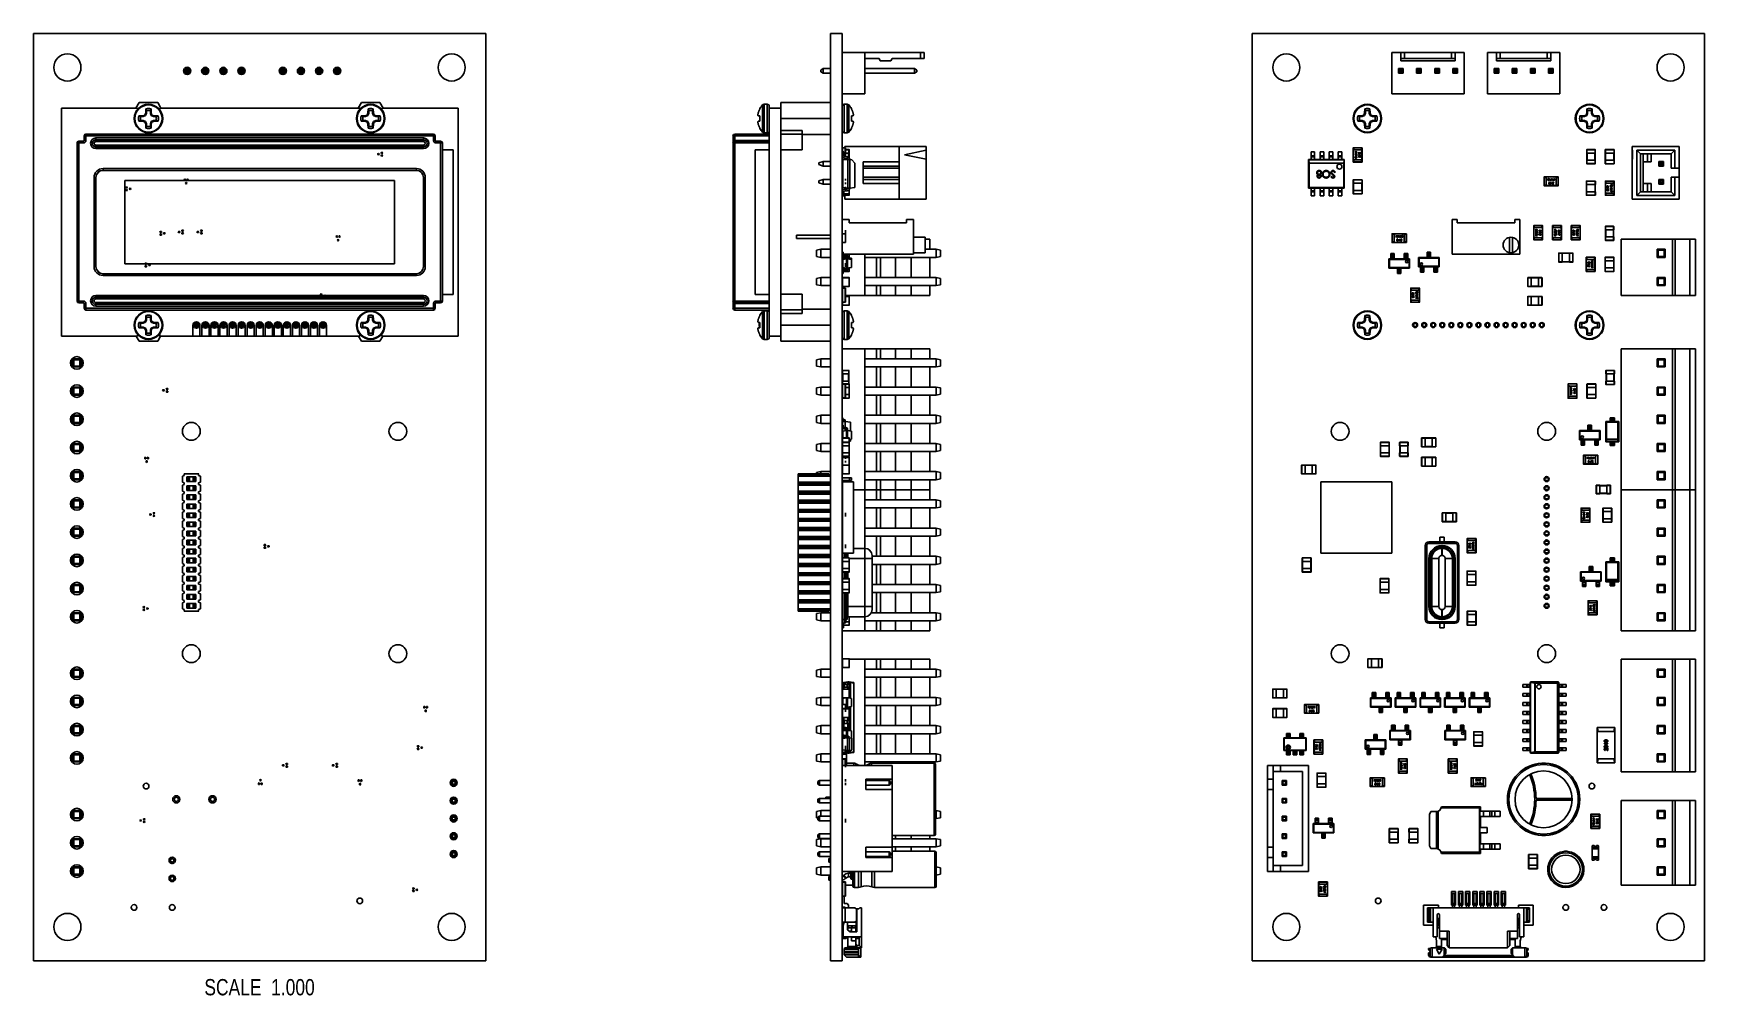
# Model space of a CAD drawing. Header units: inches. Extents: x 1.24 to 10.48, y 2 to 7.32.
import ezdxf

# ---------------------------------------------------------------- set-up
doc = ezdxf.new("R2010")
doc.units = ezdxf.units.IN
doc.header["$LTSCALE"] = 0.605
doc.header["$MEASUREMENT"] = 0
doc.layers.get('0').update_dxf_attribs({"linetype": 'CONTINUOUS'})
doc.styles.get("Standard").update_dxf_attribs({"font": 'txt', "width": 0.8})

msp = doc.modelspace()

# ---------------------------------------------------------------- texts
at = {"color": 2, "linetype": 'Continuous', "insert": (2.4885, 2.0904), "char_height": 0.09, "width": 0.864, "attachment_point": 2, "line_spacing_factor": 0.9}
msp.add_mtext('SCALE  1.000', dxfattribs=at)

# ---------------------------------------------------------------- linework, layer by layer
at = {"color": 7, "linetype": 'Continuous'}
for p, q in [((1.2385, 2.1904), (1.2385, 7.3154)), ((1.2385, 7.3154), (3.7385, 7.3154)), ((3.7385, 7.3154), (3.7385, 2.1904)), ((5.6451, 7.3154), (5.6451, 2.1904)), ((5.6451, 7.3154), (5.7087, 7.3154)), ((5.7087, 2.1904), (5.7087, 7.3154)), ((7.9764, 2.1904), (7.9764, 7.3154)), ((7.9764, 7.3154), (10.4764, 7.3154)), ((10.4764, 7.3154), (10.4764, 2.1904)), ((5.7093, 7.2108), (5.7093, 6.9824)), ((5.7093, 7.2108), (6.162, 7.2108)), ((5.8353, 7.2108), (5.8353, 6.9824)), ((6.162, 7.1773), (6.162, 7.2108)), ((8.7474, 7.2108), (8.7474, 6.9824)), ((8.7474, 7.2108), (9.1474, 7.2108)), ((8.7974, 7.1635), (8.7974, 7.2108)), ((9.0974, 7.1635), (9.0974, 7.2108)), ((9.1474, 7.2108), (9.1474, 6.9824)), ((9.2764, 7.2108), (9.2764, 6.9824)), ((9.2764, 7.2108), (9.6764, 7.2108)), ((9.3264, 7.1635), (9.3264, 7.2108)), ((9.6264, 7.1635), (9.6264, 7.2108)), ((9.6764, 7.2108), (9.6764, 6.9824)), ((2.0757, 7.1212), (2.0757, 7.0956)), ((2.0836, 7.1133), (2.0757, 7.1212)), ((2.1013, 7.1212), (2.0757, 7.1212)), ((2.0836, 7.1035), (2.0836, 7.1133)), ((2.0836, 7.1133), (2.0935, 7.1133)), ((2.1013, 7.1212), (2.0935, 7.1133)), ((2.0935, 7.1133), (2.0935, 7.1035)), ((2.1013, 7.0956), (2.1013, 7.1212)), ((2.1757, 7.1212), (2.1757, 7.0956)), ((2.1836, 7.1133), (2.1757, 7.1212)), ((2.2013, 7.1212), (2.1757, 7.1212)), ((2.1836, 7.1035), (2.1836, 7.1133)), ((2.1836, 7.1133), (2.1935, 7.1133)), ((2.2013, 7.1212), (2.1935, 7.1133)), ((2.1935, 7.1133), (2.1935, 7.1035)), ((2.2013, 7.0956), (2.2013, 7.1212)), ((2.2757, 7.1212), (2.2757, 7.0956)), ((2.2836, 7.1133), (2.2757, 7.1212)), ((2.3013, 7.1212), (2.2757, 7.1212)), ((2.2836, 7.1035), (2.2836, 7.1133)), ((2.2836, 7.1133), (2.2935, 7.1133)), ((2.3013, 7.1212), (2.2935, 7.1133)), ((2.2935, 7.1133), (2.2935, 7.1035)), ((2.3013, 7.0956), (2.3013, 7.1212)), ((2.3757, 7.1212), (2.3757, 7.0956)), ((2.3836, 7.1133), (2.3757, 7.1212)), ((2.4013, 7.1212), (2.3757, 7.1212)), ((2.3836, 7.1035), (2.3836, 7.1133)), ((2.3836, 7.1133), (2.3935, 7.1133)), ((2.4013, 7.1212), (2.3935, 7.1133)), ((2.3935, 7.1133), (2.3935, 7.1035)), ((2.4013, 7.0956), (2.4013, 7.1212)), ((2.6047, 7.1212), (2.6047, 7.0956)), ((2.6126, 7.1133), (2.6047, 7.1212)), ((2.6303, 7.1212), (2.6047, 7.1212)), ((2.6126, 7.1035), (2.6126, 7.1133)), ((2.6126, 7.1133), (2.6225, 7.1133)), ((2.6303, 7.1212), (2.6225, 7.1133)), ((2.6225, 7.1133), (2.6225, 7.1035)), ((2.6303, 7.0956), (2.6303, 7.1212)), ((2.7047, 7.1212), (2.7047, 7.0956)), ((2.7126, 7.1133), (2.7047, 7.1212)), ((2.7303, 7.1212), (2.7047, 7.1212)), ((2.7126, 7.1035), (2.7126, 7.1133)), ((2.7126, 7.1133), (2.7225, 7.1133)), ((2.7303, 7.1212), (2.7225, 7.1133)), ((2.7225, 7.1133), (2.7225, 7.1035)), ((2.7303, 7.0956), (2.7303, 7.1212)), ((2.8047, 7.1212), (2.8047, 7.0956)), ((2.8126, 7.1133), (2.8047, 7.1212)), ((2.8303, 7.1212), (2.8047, 7.1212)), ((2.8126, 7.1035), (2.8126, 7.1133)), ((2.8126, 7.1133), (2.8225, 7.1133)), ((2.8303, 7.1212), (2.8225, 7.1133)), ((2.8225, 7.1133), (2.8225, 7.1035)), ((2.8303, 7.0956), (2.8303, 7.1212)), ((2.9047, 7.1212), (2.9047, 7.0956)), ((2.9126, 7.1133), (2.9047, 7.1212)), ((2.9303, 7.1212), (2.9047, 7.1212)), ((2.9126, 7.1035), (2.9126, 7.1133)), ((2.9126, 7.1133), (2.9225, 7.1133)), ((2.9303, 7.1212), (2.9225, 7.1133)), ((2.9225, 7.1133), (2.9225, 7.1035)), ((2.9303, 7.0956), (2.9303, 7.1212)), ((5.6048, 7.1212), (5.5912, 7.1133)), ((5.5912, 7.1133), (5.5912, 7.1035)), ((5.6048, 7.0956), (5.6048, 7.1212)), ((5.6048, 7.1212), (5.6451, 7.1212)), ((5.7087, 7.1212), (5.7093, 7.1212)), ((5.914, 7.1773), (5.8353, 7.1773)), ((5.8353, 7.1212), (6.109, 7.1212)), ((5.914, 7.1773), (5.9199, 7.1635)), ((5.979, 7.1635), (5.9199, 7.1635)), ((5.979, 7.1635), (5.9849, 7.1773)), ((6.162, 7.1773), (5.9849, 7.1773)), ((6.109, 7.1212), (6.109, 7.0956)), ((6.109, 7.1212), (6.1227, 7.1133)), ((6.1227, 7.1035), (6.1227, 7.1133)), ((8.7846, 7.1212), (8.7846, 7.0956)), ((8.7846, 7.1212), (8.7925, 7.1133)), ((8.8102, 7.1212), (8.7846, 7.1212)), ((8.7925, 7.1035), (8.7925, 7.1133)), ((8.7925, 7.1133), (8.8023, 7.1133)), ((9.0974, 7.1773), (8.7974, 7.1773)), ((9.0974, 7.1635), (8.7974, 7.1635)), ((8.8023, 7.1133), (8.8102, 7.1212)), ((8.8023, 7.1133), (8.8023, 7.1035)), ((8.8102, 7.0956), (8.8102, 7.1212)), ((8.8846, 7.1212), (8.8846, 7.0956)), ((8.8846, 7.1212), (8.8925, 7.1133)), ((8.9102, 7.1212), (8.8846, 7.1212)), ((8.8925, 7.1035), (8.8925, 7.1133)), ((8.8925, 7.1133), (8.9023, 7.1133)), ((8.9023, 7.1133), (8.9102, 7.1212)), ((8.9023, 7.1133), (8.9023, 7.1035)), ((8.9102, 7.0956), (8.9102, 7.1212)), ((8.9846, 7.1212), (8.9846, 7.0956)), ((8.9846, 7.1212), (8.9925, 7.1133)), ((9.0102, 7.1212), (8.9846, 7.1212)), ((8.9925, 7.1035), (8.9925, 7.1133)), ((8.9925, 7.1133), (9.0023, 7.1133)), ((9.0023, 7.1133), (9.0102, 7.1212)), ((9.0023, 7.1133), (9.0023, 7.1035)), ((9.0102, 7.0956), (9.0102, 7.1212)), ((9.0846, 7.1212), (9.0846, 7.0956)), ((9.0846, 7.1212), (9.0925, 7.1133)), ((9.1102, 7.1212), (9.0846, 7.1212)), ((9.0925, 7.1035), (9.0925, 7.1133)), ((9.0925, 7.1133), (9.1023, 7.1133)), ((9.1023, 7.1133), (9.1102, 7.1212)), ((9.1023, 7.1133), (9.1023, 7.1035)), ((9.1102, 7.0956), (9.1102, 7.1212)), ((9.3136, 7.1212), (9.3136, 7.0956)), ((9.3136, 7.1212), (9.3215, 7.1133)), ((9.3392, 7.1212), (9.3136, 7.1212)), ((9.3215, 7.1035), (9.3215, 7.1133)), ((9.3215, 7.1133), (9.3313, 7.1133)), ((9.6264, 7.1773), (9.3264, 7.1773)), ((9.6264, 7.1635), (9.3264, 7.1635)), ((9.3313, 7.1133), (9.3392, 7.1212)), ((9.3313, 7.1133), (9.3313, 7.1035)), ((9.3392, 7.0956), (9.3392, 7.1212)), ((9.4136, 7.1212), (9.4136, 7.0956)), ((9.4136, 7.1212), (9.4215, 7.1133)), ((9.4392, 7.1212), (9.4136, 7.1212)), ((9.4215, 7.1035), (9.4215, 7.1133)), ((9.4215, 7.1133), (9.4313, 7.1133)), ((9.4313, 7.1133), (9.4392, 7.1212)), ((9.4313, 7.1133), (9.4313, 7.1035)), ((9.4392, 7.0956), (9.4392, 7.1212)), ((9.5136, 7.1212), (9.5136, 7.0956)), ((9.5136, 7.1212), (9.5215, 7.1133)), ((9.5392, 7.1212), (9.5136, 7.1212)), ((9.5215, 7.1035), (9.5215, 7.1133)), ((9.5215, 7.1133), (9.5313, 7.1133)), ((9.5313, 7.1133), (9.5392, 7.1212)), ((9.5313, 7.1133), (9.5313, 7.1035)), ((9.5392, 7.0956), (9.5392, 7.1212)), ((9.6136, 7.1212), (9.6136, 7.0956)), ((9.6136, 7.1212), (9.6215, 7.1133)), ((9.6392, 7.1212), (9.6136, 7.1212)), ((9.6215, 7.1035), (9.6215, 7.1133)), ((9.6215, 7.1133), (9.6313, 7.1133)), ((9.6313, 7.1133), (9.6392, 7.1212)), ((9.6313, 7.1133), (9.6313, 7.1035)), ((9.6392, 7.0956), (9.6392, 7.1212)), ((2.0836, 7.1035), (2.0757, 7.0956)), ((2.0757, 7.0956), (2.1013, 7.0956)), ((2.0935, 7.1035), (2.0836, 7.1035)), ((2.1013, 7.0956), (2.0935, 7.1035)), ((2.1836, 7.1035), (2.1757, 7.0956)), ((2.1757, 7.0956), (2.2013, 7.0956)), ((2.1935, 7.1035), (2.1836, 7.1035)), ((2.2013, 7.0956), (2.1935, 7.1035)), ((2.2836, 7.1035), (2.2757, 7.0956)), ((2.2757, 7.0956), (2.3013, 7.0956)), ((2.2935, 7.1035), (2.2836, 7.1035)), ((2.3013, 7.0956), (2.2935, 7.1035)), ((2.3836, 7.1035), (2.3757, 7.0956)), ((2.3757, 7.0956), (2.4013, 7.0956)), ((2.3935, 7.1035), (2.3836, 7.1035)), ((2.4013, 7.0956), (2.3935, 7.1035)), ((2.6126, 7.1035), (2.6047, 7.0956)), ((2.6047, 7.0956), (2.6303, 7.0956)), ((2.6225, 7.1035), (2.6126, 7.1035)), ((2.6303, 7.0956), (2.6225, 7.1035)), ((2.7126, 7.1035), (2.7047, 7.0956)), ((2.7047, 7.0956), (2.7303, 7.0956)), ((2.7225, 7.1035), (2.7126, 7.1035)), ((2.7303, 7.0956), (2.7225, 7.1035)), ((2.8126, 7.1035), (2.8047, 7.0956)), ((2.8047, 7.0956), (2.8303, 7.0956)), ((2.8225, 7.1035), (2.8126, 7.1035)), ((2.8303, 7.0956), (2.8225, 7.1035)), ((2.9126, 7.1035), (2.9047, 7.0956)), ((2.9047, 7.0956), (2.9303, 7.0956)), ((2.9225, 7.1035), (2.9126, 7.1035)), ((2.9303, 7.0956), (2.9225, 7.1035)), ((5.6048, 7.0956), (5.5912, 7.1035)), ((5.6048, 7.0956), (5.6451, 7.0956)), ((5.7087, 7.0956), (5.7093, 7.0956)), ((5.8353, 7.0956), (6.109, 7.0956)), ((6.109, 7.0956), (6.1227, 7.1035)), ((8.7846, 7.0956), (8.7925, 7.1035)), ((8.7846, 7.0956), (8.8102, 7.0956)), ((8.8023, 7.1035), (8.7925, 7.1035)), ((8.8023, 7.1035), (8.8102, 7.0956)), ((8.8846, 7.0956), (8.8925, 7.1035)), ((8.8846, 7.0956), (8.9102, 7.0956)), ((8.9023, 7.1035), (8.8925, 7.1035)), ((8.9023, 7.1035), (8.9102, 7.0956)), ((8.9846, 7.0956), (8.9925, 7.1035)), ((8.9846, 7.0956), (9.0102, 7.0956)), ((9.0023, 7.1035), (8.9925, 7.1035)), ((9.0023, 7.1035), (9.0102, 7.0956)), ((9.0846, 7.0956), (9.0925, 7.1035)), ((9.0846, 7.0956), (9.1102, 7.0956)), ((9.1023, 7.1035), (9.0925, 7.1035)), ((9.1023, 7.1035), (9.1102, 7.0956)), ((9.3136, 7.0956), (9.3215, 7.1035)), ((9.3136, 7.0956), (9.3392, 7.0956)), ((9.3313, 7.1035), (9.3215, 7.1035)), ((9.3313, 7.1035), (9.3392, 7.0956)), ((9.4136, 7.0956), (9.4215, 7.1035)), ((9.4136, 7.0956), (9.4392, 7.0956)), ((9.4313, 7.1035), (9.4215, 7.1035)), ((9.4313, 7.1035), (9.4392, 7.0956)), ((9.5136, 7.0956), (9.5215, 7.1035)), ((9.5136, 7.0956), (9.5392, 7.0956)), ((9.5313, 7.1035), (9.5215, 7.1035)), ((9.5313, 7.1035), (9.5392, 7.0956)), ((9.6136, 7.0956), (9.6215, 7.1035)), ((9.6136, 7.0956), (9.6392, 7.0956)), ((9.6313, 7.1035), (9.6215, 7.1035)), ((9.6313, 7.1035), (9.6392, 7.0956)), ((1.8055, 6.9033), (1.8232, 6.9339)), ((1.8232, 6.9339), (1.9255, 6.9339)), ((1.9255, 6.9339), (1.9432, 6.9033)), ((3.0339, 6.9033), (3.0516, 6.9339)), ((3.0516, 6.9339), (3.1538, 6.9339)), ((3.1538, 6.9339), (3.1715, 6.9033)), ((5.3695, 6.9339), (5.3695, 5.615)), ((5.3695, 6.9339), (5.6451, 6.9339)), ((5.7093, 6.9824), (5.8353, 6.9824)), ((8.7474, 6.9824), (9.1474, 6.9824)), ((9.2764, 6.9824), (9.6764, 6.9824)), ((1.3931, 5.6434), (1.3931, 6.9033)), ((1.3931, 6.9033), (1.8143, 6.9033)), ((1.8143, 6.8962), (1.8143, 6.9033)), ((1.8212, 6.8597), (1.8449, 6.8606)), ((1.8212, 6.8597), (1.8319, 6.856)), ((1.8458, 6.856), (1.8319, 6.856)), ((1.8458, 6.856), (1.8449, 6.8606)), ((1.8458, 6.856), (1.8584, 6.8612)), ((1.8584, 6.8612), (1.8548, 6.8648)), ((1.8584, 6.8612), (1.8636, 6.8738)), ((1.8591, 6.8747), (1.8599, 6.8984)), ((1.8636, 6.8738), (1.8591, 6.8747)), ((1.8636, 6.8877), (1.8599, 6.8984)), ((1.8636, 6.8877), (1.8636, 6.8738)), ((1.8888, 6.8984), (1.8851, 6.8877)), ((1.8851, 6.8738), (1.8851, 6.8877)), ((1.8851, 6.8738), (1.8897, 6.8747)), ((1.8851, 6.8738), (1.8903, 6.8612)), ((1.8888, 6.8984), (1.8897, 6.8747)), ((1.8903, 6.8612), (1.8939, 6.8648)), ((1.8903, 6.8612), (1.9029, 6.856)), ((1.9029, 6.856), (1.9038, 6.8606)), ((1.9168, 6.856), (1.9029, 6.856)), ((1.9038, 6.8606), (1.9275, 6.8597)), ((1.9168, 6.856), (1.9275, 6.8597)), ((1.9364, 6.8938), (1.9364, 6.9033)), ((1.9364, 6.9033), (3.0427, 6.9033)), ((3.0427, 6.8962), (3.0427, 6.9033)), ((3.0496, 6.8597), (3.0733, 6.8606)), ((3.0496, 6.8597), (3.0602, 6.856)), ((3.0742, 6.856), (3.0602, 6.856)), ((3.0742, 6.856), (3.0733, 6.8606)), ((3.0742, 6.856), (3.0867, 6.8612)), ((3.0867, 6.8612), (3.0832, 6.8648)), ((3.0867, 6.8612), (3.0919, 6.8738)), ((3.0874, 6.8747), (3.0883, 6.8984)), ((3.0919, 6.8738), (3.0874, 6.8747)), ((3.0919, 6.8877), (3.0883, 6.8984)), ((3.0919, 6.8877), (3.0919, 6.8738)), ((3.1172, 6.8984), (3.1135, 6.8877)), ((3.1135, 6.8738), (3.1135, 6.8877)), ((3.1135, 6.8738), (3.118, 6.8747)), ((3.1135, 6.8738), (3.1187, 6.8612)), ((3.1172, 6.8984), (3.118, 6.8747)), ((3.1187, 6.8612), (3.1222, 6.8648)), ((3.1187, 6.8612), (3.1312, 6.856)), ((3.1312, 6.856), (3.1321, 6.8606)), ((3.1452, 6.856), (3.1312, 6.856)), ((3.1321, 6.8606), (3.1558, 6.8597)), ((3.1452, 6.856), (3.1558, 6.8597)), ((3.1647, 6.8938), (3.1647, 6.9033)), ((3.1647, 6.9033), (3.586, 6.9033)), ((3.586, 6.9033), (3.586, 5.6434)), ((5.2447, 6.8606), (5.2544, 6.8597)), ((5.2544, 6.9003), (5.2544, 6.8984)), ((5.2544, 6.8597), (5.2544, 6.8308)), ((5.2781, 6.924), (5.2944, 6.924)), ((5.3065, 6.912), (5.3065, 5.6368)), ((5.3065, 6.9033), (5.3695, 6.9033)), ((5.3695, 6.8453), (5.6451, 6.8453)), ((5.7365, 6.924), (5.7201, 6.924)), ((5.7601, 6.8984), (5.7601, 6.9003)), ((5.7601, 6.8597), (5.7698, 6.8606)), ((5.7601, 6.8308), (5.7601, 6.8597)), ((8.5591, 6.8597), (8.5828, 6.8606)), ((8.5591, 6.8597), (8.5697, 6.856)), ((8.5837, 6.856), (8.5697, 6.856)), ((8.5837, 6.856), (8.5828, 6.8606)), ((8.5837, 6.856), (8.5962, 6.8612)), ((8.5962, 6.8612), (8.5927, 6.8648)), ((8.5962, 6.8612), (8.6014, 6.8738)), ((8.5969, 6.8747), (8.5978, 6.8984)), ((8.6014, 6.8738), (8.5969, 6.8747)), ((8.6014, 6.8877), (8.5978, 6.8984)), ((8.6014, 6.8877), (8.6014, 6.8738)), ((8.6267, 6.8984), (8.623, 6.8877)), ((8.623, 6.8738), (8.623, 6.8877)), ((8.623, 6.8738), (8.6275, 6.8747)), ((8.623, 6.8738), (8.6282, 6.8612)), ((8.6267, 6.8984), (8.6275, 6.8747)), ((8.6282, 6.8612), (8.6318, 6.8648)), ((8.6282, 6.8612), (8.6408, 6.856)), ((8.6408, 6.856), (8.6417, 6.8606)), ((8.6547, 6.856), (8.6408, 6.856)), ((8.6417, 6.8606), (8.6654, 6.8597)), ((8.6547, 6.856), (8.6654, 6.8597)), ((9.7874, 6.8597), (9.8111, 6.8606)), ((9.7874, 6.8597), (9.7981, 6.856)), ((9.812, 6.856), (9.7981, 6.856)), ((9.812, 6.856), (9.8111, 6.8606)), ((9.812, 6.856), (9.8246, 6.8612)), ((9.8246, 6.8612), (9.821, 6.8648)), ((9.8246, 6.8612), (9.8298, 6.8738)), ((9.8253, 6.8747), (9.8261, 6.8984)), ((9.8298, 6.8738), (9.8253, 6.8747)), ((9.8298, 6.8877), (9.8261, 6.8984)), ((9.8298, 6.8877), (9.8298, 6.8738)), ((9.855, 6.8984), (9.8513, 6.8877)), ((9.8513, 6.8738), (9.8513, 6.8877)), ((9.8513, 6.8738), (9.8559, 6.8747)), ((9.8513, 6.8738), (9.8565, 6.8612)), ((9.855, 6.8984), (9.8559, 6.8747)), ((9.8565, 6.8612), (9.8601, 6.8648)), ((9.8565, 6.8612), (9.8691, 6.856)), ((9.8691, 6.856), (9.87, 6.8606)), ((9.883, 6.856), (9.8691, 6.856)), ((9.87, 6.8606), (9.8937, 6.8597)), ((9.883, 6.856), (9.8937, 6.8597)), ((1.5191, 6.7497), (1.5191, 6.7241)), ((3.4502, 6.7596), (1.5289, 6.7596)), ((1.8319, 6.8345), (1.8212, 6.8308)), ((1.8449, 6.83), (1.8212, 6.8308)), ((1.8319, 6.8345), (1.8458, 6.8345)), ((1.8458, 6.8345), (1.8449, 6.83)), ((1.8584, 6.8293), (1.8458, 6.8345)), ((1.8584, 6.8293), (1.8548, 6.8257)), ((1.8636, 6.8167), (1.8584, 6.8293)), ((1.8636, 6.8167), (1.8591, 6.8158)), ((1.8599, 6.7921), (1.8591, 6.8158)), ((1.8599, 6.7921), (1.8636, 6.8028)), ((1.8636, 6.8167), (1.8636, 6.8028)), ((1.8903, 6.8293), (1.8851, 6.8167)), ((1.8851, 6.8028), (1.8851, 6.8167)), ((1.8851, 6.8167), (1.8897, 6.8158)), ((1.8851, 6.8028), (1.8888, 6.7921)), ((1.8897, 6.8158), (1.8888, 6.7921)), ((1.9029, 6.8345), (1.8903, 6.8293)), ((1.8903, 6.8293), (1.8939, 6.8257)), ((1.9029, 6.8345), (1.9038, 6.83)), ((1.9029, 6.8345), (1.9168, 6.8345)), ((1.9275, 6.8308), (1.9038, 6.83)), ((1.9275, 6.8308), (1.9168, 6.8345)), ((3.0602, 6.8345), (3.0496, 6.8308)), ((3.0733, 6.83), (3.0496, 6.8308)), ((3.0602, 6.8345), (3.0742, 6.8345)), ((3.0742, 6.8345), (3.0733, 6.83)), ((3.0867, 6.8293), (3.0742, 6.8345)), ((3.0867, 6.8293), (3.0832, 6.8257)), ((3.0919, 6.8167), (3.0867, 6.8293)), ((3.0919, 6.8167), (3.0874, 6.8158)), ((3.0883, 6.7921), (3.0874, 6.8158)), ((3.0883, 6.7921), (3.0919, 6.8028)), ((3.0919, 6.8167), (3.0919, 6.8028)), ((3.1187, 6.8293), (3.1135, 6.8167)), ((3.1135, 6.8028), (3.1135, 6.8167)), ((3.1135, 6.8167), (3.118, 6.8158)), ((3.1135, 6.8028), (3.1172, 6.7921)), ((3.118, 6.8158), (3.1172, 6.7921)), ((3.1312, 6.8345), (3.1187, 6.8293)), ((3.1187, 6.8293), (3.1222, 6.8257)), ((3.1312, 6.8345), (3.1321, 6.83)), ((3.1312, 6.8345), (3.1452, 6.8345)), ((3.1558, 6.8308), (3.1321, 6.83)), ((3.1558, 6.8308), (3.1452, 6.8345)), ((3.46, 6.7241), (3.46, 6.7497)), ((5.1057, 6.7497), (5.1057, 5.797)), ((5.3065, 6.7596), (5.1155, 6.7596)), ((5.2544, 6.8308), (5.2447, 6.83)), ((5.2544, 6.7921), (5.2544, 6.7902)), ((5.2781, 6.7665), (5.2944, 6.7665)), ((5.3695, 6.7784), (5.4876, 6.7784)), ((5.3695, 6.7588), (5.4876, 6.7588)), ((5.4876, 6.6726), (5.4876, 6.7784)), ((5.4876, 6.7567), (5.6451, 6.7567)), ((5.7365, 6.7665), (5.7201, 6.7665)), ((5.7698, 6.83), (5.7601, 6.8308)), ((5.7601, 6.7902), (5.7601, 6.7921)), ((8.5697, 6.8345), (8.5591, 6.8308)), ((8.5828, 6.83), (8.5591, 6.8308)), ((8.5697, 6.8345), (8.5837, 6.8345)), ((8.5837, 6.8345), (8.5828, 6.83)), ((8.5962, 6.8293), (8.5837, 6.8345)), ((8.5962, 6.8293), (8.5927, 6.8257)), ((8.6014, 6.8167), (8.5962, 6.8293)), ((8.6014, 6.8167), (8.5969, 6.8158)), ((8.5978, 6.7921), (8.5969, 6.8158)), ((8.5978, 6.7921), (8.6014, 6.8028)), ((8.6014, 6.8167), (8.6014, 6.8028)), ((8.6282, 6.8293), (8.623, 6.8167)), ((8.623, 6.8028), (8.623, 6.8167)), ((8.623, 6.8167), (8.6275, 6.8158)), ((8.623, 6.8028), (8.6267, 6.7921)), ((8.6275, 6.8158), (8.6267, 6.7921)), ((8.6408, 6.8345), (8.6282, 6.8293)), ((8.6282, 6.8293), (8.6318, 6.8257)), ((8.6408, 6.8345), (8.6417, 6.83)), ((8.6408, 6.8345), (8.6547, 6.8345)), ((8.6654, 6.8308), (8.6417, 6.83)), ((8.6654, 6.8308), (8.6547, 6.8345)), ((9.7981, 6.8345), (9.7874, 6.8308)), ((9.8111, 6.83), (9.7874, 6.8308)), ((9.7981, 6.8345), (9.812, 6.8345)), ((9.812, 6.8345), (9.8111, 6.83)), ((9.8246, 6.8293), (9.812, 6.8345)), ((9.8246, 6.8293), (9.821, 6.8257)), ((9.8298, 6.8167), (9.8246, 6.8293)), ((9.8298, 6.8167), (9.8253, 6.8158)), ((9.8261, 6.7921), (9.8253, 6.8158)), ((9.8261, 6.7921), (9.8298, 6.8028)), ((9.8298, 6.8167), (9.8298, 6.8028)), ((9.8565, 6.8293), (9.8513, 6.8167)), ((9.8513, 6.8028), (9.8513, 6.8167)), ((9.8513, 6.8167), (9.8559, 6.8158)), ((9.8513, 6.8028), (9.855, 6.7921)), ((9.8559, 6.8158), (9.855, 6.7921)), ((9.8691, 6.8345), (9.8565, 6.8293)), ((9.8565, 6.8293), (9.8601, 6.8257)), ((9.8691, 6.8345), (9.87, 6.83)), ((9.8691, 6.8345), (9.883, 6.8345)), ((9.8937, 6.8308), (9.87, 6.83)), ((9.8937, 6.8308), (9.883, 6.8345)), ((1.4797, 6.7103), (1.4797, 5.8363)), ((1.5151, 6.7202), (1.4895, 6.7202)), ((1.584, 6.7281), (3.395, 6.7281)), ((3.395, 6.6887), (1.584, 6.6887)), ((3.4895, 6.7202), (3.4639, 6.7202)), ((3.4994, 5.8363), (3.4994, 6.7103)), ((3.4994, 6.6729), (3.5584, 6.6729)), ((3.5584, 6.6729), (3.5584, 5.8737)), ((5.3065, 6.7202), (5.1155, 6.7202)), ((5.2278, 6.6729), (5.2278, 5.8737)), ((5.2278, 6.6729), (5.3065, 6.6729)), ((5.4876, 6.6726), (5.3695, 6.6726)), ((5.7093, 6.6836), (5.7093, 6.638)), ((5.7093, 6.6621), (5.7191, 6.6621)), ((5.7268, 6.6838), (5.7095, 6.6838)), ((5.7095, 6.672), (5.7103, 6.672)), ((5.7103, 6.6828), (5.7101, 6.683)), ((5.7103, 6.672), (5.7101, 6.6722)), ((5.7103, 6.6621), (5.7103, 6.6828)), ((5.7103, 6.6828), (5.726, 6.6828)), ((5.7191, 6.6621), (5.7191, 6.6397)), ((5.7243, 6.6905), (5.7243, 6.6838)), ((6.1743, 6.6905), (5.7243, 6.6905)), ((5.726, 6.6828), (5.7262, 6.683)), ((5.726, 6.6354), (5.726, 6.6828)), ((5.726, 6.6739), (5.7262, 6.6741)), ((5.726, 6.6739), (5.7268, 6.6739)), ((5.727, 6.6722), (5.726, 6.673)), ((5.727, 6.6722), (5.727, 6.6836)), ((5.7479, 6.6738), (5.727, 6.6738)), ((5.727, 6.6722), (5.727, 6.6353)), ((5.727, 6.6554), (5.727, 6.6584)), ((5.727, 6.6584), (5.727, 6.6554)), ((5.727, 6.6554), (5.727, 6.6523)), ((5.727, 6.6523), (5.727, 6.6554)), ((5.727, 6.6541), (5.7486, 6.6541)), ((5.727, 6.6483), (5.727, 6.6514)), ((5.727, 6.6514), (5.727, 6.6483)), ((5.7455, 6.6303), (5.7455, 6.6541)), ((5.7467, 6.6541), (5.7467, 6.6726)), ((5.7485, 6.6268), (5.7485, 6.6541)), ((5.7486, 6.6541), (5.7486, 6.673)), ((6.0243, 6.6905), (6.0243, 6.4005)), ((6.1743, 6.6705), (6.0543, 6.6455)), ((6.1743, 6.4005), (6.1743, 6.6905)), ((8.3009, 6.6188), (8.3009, 6.6621)), ((8.321, 6.6621), (8.3009, 6.6621)), ((8.321, 6.6621), (8.321, 6.6188)), ((8.3509, 6.6188), (8.3509, 6.6621)), ((8.371, 6.6621), (8.3509, 6.6621)), ((8.371, 6.6621), (8.371, 6.6188)), ((8.4009, 6.6188), (8.4009, 6.6621)), ((8.421, 6.6621), (8.4009, 6.6621)), ((8.421, 6.6621), (8.421, 6.6188)), ((8.4509, 6.6188), (8.4509, 6.6621)), ((8.471, 6.6621), (8.4509, 6.6621)), ((8.471, 6.6621), (8.471, 6.6188)), ((8.5338, 6.6836), (8.5338, 6.6052)), ((8.5346, 6.6722), (8.5338, 6.673)), ((8.5407, 6.673), (8.5338, 6.673)), ((8.5828, 6.6838), (8.534, 6.6838)), ((8.534, 6.673), (8.534, 6.6739)), ((8.534, 6.6739), (8.5407, 6.6739)), ((8.5346, 6.6722), (8.5346, 6.6167)), ((8.5822, 6.6722), (8.5346, 6.6722)), ((8.5407, 6.6739), (8.5409, 6.6741)), ((8.5407, 6.6739), (8.5407, 6.6723)), ((8.5409, 6.6722), (8.5759, 6.6722)), ((8.5424, 6.6603), (8.5424, 6.6595)), ((8.5547, 6.6595), (8.5547, 6.6603)), ((8.5648, 6.6589), (8.5648, 6.6526)), ((8.5648, 6.6526), (8.5659, 6.6526)), ((8.5659, 6.6526), (8.5659, 6.6572)), ((8.5665, 6.6583), (8.5684, 6.6564)), ((8.5699, 6.6532), (8.5678, 6.6555)), ((8.5684, 6.6564), (8.5702, 6.6544)), ((8.5717, 6.6586), (8.5717, 6.6574)), ((8.5761, 6.6739), (8.5759, 6.6741)), ((8.5761, 6.6723), (8.5761, 6.6739)), ((8.5761, 6.6739), (8.5828, 6.6739)), ((8.583, 6.673), (8.5761, 6.673)), ((8.5822, 6.6722), (8.583, 6.673)), ((8.5822, 6.6167), (8.5822, 6.6722)), ((8.5828, 6.673), (8.5828, 6.6739)), ((8.583, 6.6052), (8.583, 6.6836)), ((9.8248, 6.6726), (9.8248, 6.6541)), ((9.872, 6.6541), (9.8248, 6.6541)), ((9.8708, 6.6738), (9.8259, 6.6738)), ((9.8259, 6.6541), (9.8259, 6.6147)), ((9.8708, 6.6147), (9.8708, 6.6541)), ((9.872, 6.6541), (9.872, 6.6726)), ((9.9274, 6.673), (9.9274, 6.6541)), ((9.9274, 6.6541), (9.9766, 6.6541)), ((9.9276, 6.6541), (9.9276, 6.6147)), ((9.9758, 6.6738), (9.9282, 6.6738)), ((9.9764, 6.6147), (9.9764, 6.6541)), ((9.9766, 6.6541), (9.9766, 6.673)), ((10.0764, 6.6905), (10.0764, 6.4005)), ((10.3364, 6.6905), (10.0764, 6.6905)), ((10.0774, 6.6705), (10.0764, 6.6705)), ((10.0774, 6.6205), (10.0774, 6.6705)), ((10.1014, 6.6705), (10.1014, 6.4205)), ((10.3114, 6.6705), (10.1014, 6.6705)), ((10.1014, 6.6705), (10.1214, 6.6505)), ((10.3114, 6.6705), (10.2914, 6.6505)), ((10.3114, 6.5705), (10.3114, 6.6705)), ((10.3364, 6.6905), (10.3364, 6.4005)), ((5.5793, 6.6005), (5.6043, 6.6085)), ((5.5793, 6.5905), (5.5793, 6.6005)), ((5.6043, 6.5825), (5.5793, 6.5905)), ((5.6043, 6.5825), (5.6043, 6.6085)), ((5.6451, 6.6085), (5.6043, 6.6085)), ((5.6451, 6.5825), (5.6043, 6.5825)), ((5.7093, 6.6085), (5.7087, 6.6085)), ((5.7133, 6.5825), (5.7087, 6.5825)), ((5.7094, 6.6379), (5.7093, 6.638)), ((5.7093, 6.6167), (5.7093, 6.5958)), ((5.7095, 6.6374), (5.7095, 6.6168)), ((5.7103, 6.6168), (5.7095, 6.6168)), ((5.7095, 6.605), (5.7133, 6.605)), ((5.7103, 6.6168), (5.7101, 6.6167)), ((5.7103, 6.606), (5.7101, 6.6058)), ((5.7101, 6.595), (5.7133, 6.595)), ((5.7103, 6.606), (5.7103, 6.6346)), ((5.7133, 6.606), (5.7103, 6.606)), ((5.7409, 6.6188), (5.7133, 6.6164)), ((5.7133, 6.6164), (5.7133, 6.4637)), ((5.7214, 6.6261), (5.7362, 6.6242)), ((5.7371, 6.634), (5.7226, 6.6358)), ((5.726, 6.6255), (5.726, 6.6175)), ((5.727, 6.6483), (5.727, 6.6452)), ((5.727, 6.6452), (5.727, 6.6483)), ((5.727, 6.6408), (5.727, 6.6438)), ((5.727, 6.6438), (5.727, 6.6408)), ((5.727, 6.6408), (5.727, 6.6377)), ((5.727, 6.6377), (5.727, 6.6408)), ((5.727, 6.6254), (5.727, 6.6176)), ((5.7409, 6.4613), (5.7409, 6.6188)), ((5.7507, 6.6188), (5.7409, 6.6188)), ((5.7507, 6.4613), (5.7507, 6.6188)), ((5.7507, 6.6188), (5.7626, 6.6177)), ((5.7626, 6.6177), (5.7783, 6.599)), ((5.7783, 6.4637), (5.7783, 6.599)), ((5.8243, 6.6055), (5.8243, 6.4855)), ((5.8243, 6.6055), (6.0243, 6.6055)), ((6.0243, 6.5825), (5.8243, 6.5825)), ((5.8243, 6.5705), (6.0243, 6.5705)), ((6.0543, 6.6455), (6.1743, 6.6205)), ((8.2875, 6.4613), (8.2875, 6.6188)), ((8.2875, 6.6188), (8.2886, 6.6177)), ((8.2875, 6.6188), (8.4844, 6.6188)), ((8.2886, 6.6177), (8.29, 6.599)), ((8.4834, 6.6177), (8.2886, 6.6177)), ((8.29, 6.4637), (8.29, 6.599)), ((8.29, 6.599), (8.482, 6.599)), ((8.321, 6.634), (8.3009, 6.634)), ((8.371, 6.634), (8.3509, 6.634)), ((8.421, 6.634), (8.4009, 6.634)), ((8.471, 6.634), (8.4509, 6.634)), ((8.482, 6.599), (8.4834, 6.6177)), ((8.482, 6.599), (8.482, 6.4637)), ((8.4844, 6.6188), (8.4834, 6.6177)), ((8.4844, 6.6188), (8.4844, 6.4613)), ((8.5338, 6.6159), (8.5346, 6.6167)), ((8.5338, 6.6159), (8.5407, 6.6159)), ((8.534, 6.6149), (8.534, 6.6159)), ((8.5407, 6.6149), (8.534, 6.6149)), ((8.534, 6.605), (8.5828, 6.605)), ((8.5346, 6.6167), (8.5822, 6.6167)), ((8.5407, 6.6165), (8.5407, 6.6149)), ((8.5407, 6.6149), (8.5409, 6.6147)), ((8.5759, 6.6166), (8.5409, 6.6166)), ((8.5424, 6.6293), (8.5424, 6.6285)), ((8.5476, 6.6353), (8.5476, 6.6366)), ((8.5496, 6.6481), (8.5487, 6.6495)), ((8.5487, 6.6467), (8.5496, 6.6481)), ((8.5496, 6.6362), (8.5496, 6.6353)), ((8.5496, 6.6362), (8.5545, 6.6358)), ((8.5534, 6.6348), (8.5508, 6.635)), ((8.5534, 6.6348), (8.5534, 6.6308)), ((8.5534, 6.6308), (8.5545, 6.6308)), ((8.5545, 6.6308), (8.5545, 6.6358)), ((8.5547, 6.6285), (8.5547, 6.6293)), ((8.5648, 6.6409), (8.5648, 6.6397)), ((8.5722, 6.6409), (8.5648, 6.6409)), ((8.5648, 6.6397), (8.5744, 6.6397)), ((8.5648, 6.637), (8.5648, 6.6307)), ((8.5648, 6.6307), (8.5659, 6.6307)), ((8.5659, 6.6307), (8.5659, 6.6353)), ((8.5665, 6.6364), (8.5684, 6.6345)), ((8.5699, 6.6313), (8.5678, 6.6336)), ((8.5684, 6.6345), (8.5702, 6.6325)), ((8.5727, 6.6432), (8.5717, 6.6432)), ((8.5717, 6.6367), (8.5717, 6.6355)), ((8.5744, 6.6397), (8.5744, 6.6407)), ((8.5761, 6.6149), (8.5759, 6.6147)), ((8.5761, 6.6149), (8.5761, 6.6165)), ((8.5761, 6.6159), (8.583, 6.6159)), ((8.5828, 6.6149), (8.5761, 6.6149)), ((8.5822, 6.6167), (8.583, 6.6159)), ((8.5828, 6.6149), (8.5828, 6.6159)), ((9.8248, 6.6147), (9.8248, 6.5962)), ((9.8248, 6.6147), (9.872, 6.6147)), ((9.8259, 6.595), (9.8708, 6.595)), ((9.872, 6.5962), (9.872, 6.6147)), ((9.9274, 6.6147), (9.9274, 6.5958)), ((9.9274, 6.6147), (9.9766, 6.6147)), ((9.9282, 6.595), (9.9758, 6.595)), ((9.9766, 6.5958), (9.9766, 6.6147)), ((10.0774, 6.6455), (10.0764, 6.6455)), ((10.0774, 6.6205), (10.0764, 6.6205)), ((10.1214, 6.6505), (10.1214, 6.4405)), ((10.2914, 6.6505), (10.1214, 6.6505)), ((10.1364, 6.6505), (10.1364, 6.4405)), ((10.1364, 6.6055), (10.1814, 6.6055)), ((10.1614, 6.6505), (10.1614, 6.6055)), ((10.1814, 6.6505), (10.1814, 6.6055)), ((10.2234, 6.5825), (10.2234, 6.6085)), ((10.2494, 6.6085), (10.2234, 6.6085)), ((10.2234, 6.6085), (10.2314, 6.6005)), ((10.2314, 6.5905), (10.2234, 6.5825)), ((10.2234, 6.5825), (10.2494, 6.5825)), ((10.2314, 6.5905), (10.2314, 6.6005)), ((10.2414, 6.6005), (10.2314, 6.6005)), ((10.2314, 6.5905), (10.2414, 6.5905)), ((10.2414, 6.6005), (10.2494, 6.6085)), ((10.2414, 6.5905), (10.2414, 6.6005)), ((10.2494, 6.5825), (10.2414, 6.5905)), ((10.2494, 6.5825), (10.2494, 6.6085)), ((10.2914, 6.5705), (10.2914, 6.6505)), ((10.2914, 6.5705), (10.3364, 6.5705)), ((1.584, 6.0273), (1.584, 6.5194)), ((1.6234, 6.5588), (3.3557, 6.5588)), ((1.7445, 6.043), (1.7445, 6.5036)), ((1.7445, 6.5036), (3.2346, 6.5036)), ((3.2346, 6.5036), (3.2346, 6.043)), ((3.395, 6.5194), (3.395, 6.0273)), ((5.5793, 6.5005), (5.6043, 6.5085)), ((5.5793, 6.4905), (5.5793, 6.5005)), ((5.6043, 6.4825), (5.5793, 6.4905)), ((5.6043, 6.4825), (5.6043, 6.5085)), ((5.6451, 6.5085), (5.6043, 6.5085)), ((5.6451, 6.4825), (5.6043, 6.4825)), ((5.7093, 6.5085), (5.7087, 6.5085)), ((5.7093, 6.4825), (5.7087, 6.4825)), ((5.7093, 6.5228), (5.7093, 6.474)), ((5.7093, 6.4877), (5.7133, 6.4877)), ((5.7133, 6.523), (5.7095, 6.523)), ((5.7095, 6.4877), (5.7095, 6.4483)), ((5.7133, 6.5074), (5.7101, 6.5074)), ((5.727, 6.507), (5.727, 6.5118)), ((5.727, 6.5118), (5.727, 6.507)), ((5.727, 6.507), (5.727, 6.5021)), ((5.727, 6.5021), (5.727, 6.507)), ((5.727, 6.4873), (5.727, 6.4921)), ((5.727, 6.4921), (5.727, 6.4873)), ((5.727, 6.4873), (5.727, 6.4824)), ((5.727, 6.4824), (5.727, 6.4873)), ((5.727, 6.4641), (5.727, 6.4671)), ((5.727, 6.4671), (5.727, 6.4641)), ((6.0243, 6.5205), (5.8243, 6.5205)), ((6.0243, 6.5085), (5.8243, 6.5085)), ((5.8243, 6.4855), (6.0243, 6.4855)), ((8.4115, 6.5232), (8.4147, 6.5256)), ((8.4256, 6.5306), (8.4203, 6.5345)), ((8.4342, 6.5493), (8.4309, 6.5473)), ((8.5344, 6.5066), (8.5344, 6.4877)), ((8.5836, 6.4877), (8.5344, 6.4877)), ((8.5346, 6.4877), (8.5346, 6.4483)), ((8.5828, 6.5074), (8.5352, 6.5074)), ((8.5834, 6.4483), (8.5834, 6.4877)), ((8.5836, 6.4877), (8.5836, 6.5066)), ((9.589, 6.5228), (9.589, 6.474)), ((9.6676, 6.523), (9.5892, 6.523)), ((9.5892, 6.4738), (9.6676, 6.4738)), ((9.5989, 6.5161), (9.5987, 6.5159)), ((9.5989, 6.4807), (9.5987, 6.4809)), ((9.5989, 6.5161), (9.5989, 6.5228)), ((9.5989, 6.5228), (9.5998, 6.5228)), ((9.6004, 6.5161), (9.5989, 6.5161)), ((9.5989, 6.474), (9.5989, 6.4807)), ((9.5989, 6.4807), (9.6004, 6.4807)), ((9.5989, 6.474), (9.5998, 6.474)), ((9.5998, 6.523), (9.5998, 6.5161)), ((9.5998, 6.523), (9.6006, 6.5222)), ((9.5998, 6.4807), (9.5998, 6.4738)), ((9.6006, 6.4746), (9.5998, 6.4738)), ((9.6006, 6.5222), (9.6006, 6.4746)), ((9.6561, 6.5222), (9.6006, 6.5222)), ((9.6006, 6.4809), (9.6006, 6.5159)), ((9.6006, 6.4746), (9.6561, 6.4746)), ((9.6133, 6.5144), (9.6125, 6.5144)), ((9.6125, 6.5021), (9.6133, 6.5021)), ((9.6147, 6.492), (9.6147, 6.4908)), ((9.6209, 6.492), (9.6147, 6.492)), ((9.6147, 6.4908), (9.6192, 6.4908)), ((9.6148, 6.5034), (9.6148, 6.5023)), ((9.6188, 6.5034), (9.6148, 6.5034)), ((9.6148, 6.5023), (9.6198, 6.5023)), ((9.6153, 6.4869), (9.6175, 6.489)), ((9.6184, 6.4884), (9.6165, 6.4866)), ((9.6204, 6.4903), (9.6184, 6.4884)), ((9.6188, 6.5034), (9.619, 6.506)), ((9.6202, 6.5072), (9.6192, 6.5072)), ((9.6193, 6.5092), (9.6205, 6.5092)), ((9.6207, 6.4851), (9.6195, 6.4851)), ((9.6202, 6.5072), (9.6198, 6.5023)), ((9.6237, 6.492), (9.6237, 6.4824)), ((9.6249, 6.492), (9.6237, 6.492)), ((9.6237, 6.4824), (9.6246, 6.4824)), ((9.6249, 6.4846), (9.6249, 6.492)), ((9.6272, 6.4841), (9.6272, 6.4851)), ((9.6306, 6.5081), (9.632, 6.5072)), ((9.632, 6.5072), (9.6334, 6.5081)), ((9.6366, 6.492), (9.6366, 6.4908)), ((9.6428, 6.492), (9.6366, 6.492)), ((9.6366, 6.4908), (9.6411, 6.4908)), ((9.6372, 6.4869), (9.6394, 6.489)), ((9.6404, 6.4884), (9.6384, 6.4866)), ((9.6423, 6.4903), (9.6404, 6.4884)), ((9.6426, 6.4851), (9.6414, 6.4851)), ((9.6443, 6.5144), (9.6435, 6.5144)), ((9.6435, 6.5021), (9.6443, 6.5021)), ((9.6561, 6.5222), (9.6569, 6.523)), ((9.6561, 6.4746), (9.6561, 6.5222)), ((9.6561, 6.4746), (9.6569, 6.4738)), ((9.6562, 6.5159), (9.6562, 6.4809)), ((9.6579, 6.5161), (9.6563, 6.5161)), ((9.6563, 6.4807), (9.6579, 6.4807)), ((9.6569, 6.5161), (9.6569, 6.523)), ((9.6569, 6.5228), (9.6579, 6.5228)), ((9.6569, 6.4738), (9.6569, 6.4807)), ((9.6569, 6.474), (9.6579, 6.474)), ((9.6579, 6.5228), (9.6579, 6.5161)), ((9.6579, 6.5161), (9.6581, 6.5159)), ((9.6579, 6.4807), (9.6581, 6.4809)), ((9.6579, 6.4807), (9.6579, 6.474)), ((9.6678, 6.474), (9.6678, 6.5228)), ((9.8234, 6.499), (9.8234, 6.4801)), ((9.8726, 6.4801), (9.8234, 6.4801)), ((9.8236, 6.4801), (9.8236, 6.4407)), ((9.8718, 6.4998), (9.8242, 6.4998)), ((9.8724, 6.4407), (9.8724, 6.4801)), ((9.8726, 6.4801), (9.8726, 6.499)), ((9.9278, 6.4996), (9.9278, 6.4212)), ((9.9347, 6.489), (9.9278, 6.489)), ((9.9286, 6.4882), (9.9278, 6.489)), ((9.9768, 6.4998), (9.928, 6.4998)), ((9.928, 6.4899), (9.928, 6.489)), ((9.928, 6.4899), (9.9347, 6.4899)), ((9.9286, 6.4882), (9.9286, 6.4327)), ((9.9762, 6.4882), (9.9286, 6.4882)), ((9.9347, 6.4899), (9.9349, 6.4901)), ((9.9347, 6.4899), (9.9347, 6.4883)), ((9.9349, 6.4882), (9.9699, 6.4882)), ((9.9391, 6.4681), (9.9391, 6.4693)), ((9.9424, 6.4703), (9.9405, 6.4723)), ((9.9408, 6.4735), (9.943, 6.4713)), ((9.9443, 6.4684), (9.9424, 6.4703)), ((9.9448, 6.4741), (9.9448, 6.4696)), ((9.9459, 6.4741), (9.9448, 6.4741)), ((9.9459, 6.4679), (9.9459, 6.4741)), ((9.9561, 6.4763), (9.9561, 6.4755)), ((9.9562, 6.474), (9.9562, 6.469)), ((9.9573, 6.474), (9.9562, 6.474)), ((9.9612, 6.4686), (9.9562, 6.469)), ((9.9573, 6.47), (9.9573, 6.474)), ((9.9573, 6.47), (9.96, 6.4698)), ((9.9612, 6.4686), (9.9612, 6.4696)), ((9.9632, 6.4695), (9.9632, 6.4683)), ((9.9684, 6.4755), (9.9684, 6.4763)), ((9.9701, 6.4899), (9.9699, 6.4901)), ((9.9701, 6.4883), (9.9701, 6.4899)), ((9.9701, 6.4899), (9.9768, 6.4899)), ((9.977, 6.489), (9.9701, 6.489)), ((9.977, 6.489), (9.9762, 6.4882)), ((9.9762, 6.4327), (9.9762, 6.4882)), ((9.9768, 6.4899), (9.9768, 6.489)), ((9.977, 6.4212), (9.977, 6.4996)), ((10.1814, 6.4855), (10.1364, 6.4855)), ((10.1614, 6.4855), (10.1614, 6.4405)), ((10.1814, 6.4855), (10.1814, 6.4405)), ((10.2234, 6.4825), (10.2234, 6.5085)), ((10.2494, 6.5085), (10.2234, 6.5085)), ((10.2234, 6.5085), (10.2314, 6.5005)), ((10.2314, 6.4905), (10.2234, 6.4825)), ((10.2234, 6.4825), (10.2494, 6.4825)), ((10.2314, 6.4905), (10.2314, 6.5005)), ((10.2414, 6.5005), (10.2314, 6.5005)), ((10.2314, 6.4905), (10.2414, 6.4905)), ((10.2414, 6.5005), (10.2494, 6.5085)), ((10.2414, 6.4905), (10.2414, 6.5005)), ((10.2494, 6.4825), (10.2414, 6.4905)), ((10.2494, 6.4825), (10.2494, 6.5085)), ((10.2914, 6.4405), (10.2914, 6.5205)), ((10.2914, 6.5205), (10.3364, 6.5205)), ((10.3114, 6.4205), (10.3114, 6.5205)), ((5.7093, 6.453), (5.7095, 6.4532)), ((5.7093, 6.418), (5.7093, 6.453)), ((5.7093, 6.4483), (5.7118, 6.4483)), ((5.7093, 6.418), (5.7191, 6.418)), ((5.7409, 6.4613), (5.7133, 6.4637)), ((5.7191, 6.418), (5.7191, 6.4404)), ((5.7191, 6.4286), (5.7479, 6.4286)), ((5.7191, 6.421), (5.7479, 6.421)), ((5.7362, 6.4558), (5.7214, 6.454)), ((5.7226, 6.4443), (5.7371, 6.446)), ((5.7243, 6.421), (5.7243, 6.4005)), ((6.1743, 6.4005), (5.7243, 6.4005)), ((5.727, 6.4641), (5.727, 6.461)), ((5.727, 6.461), (5.727, 6.4641)), ((5.727, 6.4565), (5.727, 6.4596)), ((5.727, 6.4596), (5.727, 6.4565)), ((5.727, 6.4565), (5.727, 6.4535)), ((5.727, 6.4535), (5.727, 6.4565)), ((5.727, 6.4495), (5.727, 6.4525)), ((5.727, 6.4525), (5.727, 6.4495)), ((5.727, 6.4495), (5.727, 6.4464)), ((5.727, 6.4464), (5.727, 6.4495)), ((5.7507, 6.4613), (5.7409, 6.4613)), ((5.7436, 6.4483), (5.7486, 6.4483)), ((5.7485, 6.4483), (5.7485, 6.4533)), ((5.7486, 6.4218), (5.7486, 6.4483)), ((5.7507, 6.4613), (5.7783, 6.4637)), ((8.2875, 6.4613), (8.29, 6.4637)), ((8.4844, 6.4613), (8.2875, 6.4613)), ((8.482, 6.4637), (8.29, 6.4637)), ((8.3009, 6.418), (8.3009, 6.4613)), ((8.3009, 6.446), (8.321, 6.446)), ((8.321, 6.418), (8.3009, 6.418)), ((8.321, 6.418), (8.321, 6.4613)), ((8.3509, 6.418), (8.3509, 6.4613)), ((8.3509, 6.446), (8.371, 6.446)), ((8.371, 6.418), (8.3509, 6.418)), ((8.371, 6.418), (8.371, 6.4613)), ((8.4009, 6.418), (8.4009, 6.4613)), ((8.4009, 6.446), (8.421, 6.446)), ((8.421, 6.418), (8.4009, 6.418)), ((8.421, 6.418), (8.421, 6.4613)), ((8.4509, 6.418), (8.4509, 6.4613)), ((8.4509, 6.446), (8.471, 6.446)), ((8.471, 6.418), (8.4509, 6.418)), ((8.471, 6.418), (8.471, 6.4613)), ((8.4844, 6.4613), (8.482, 6.4637)), ((8.5344, 6.4483), (8.5344, 6.4294)), ((8.5344, 6.4483), (8.5836, 6.4483)), ((8.5352, 6.4286), (8.5828, 6.4286)), ((8.5836, 6.4294), (8.5836, 6.4483)), ((9.8234, 6.4407), (9.8234, 6.4218)), ((9.8234, 6.4407), (9.8726, 6.4407)), ((9.8242, 6.421), (9.8718, 6.421)), ((9.8726, 6.4218), (9.8726, 6.4407)), ((9.9286, 6.4327), (9.9278, 6.4319)), ((9.9278, 6.4319), (9.9347, 6.4319)), ((9.928, 6.4319), (9.928, 6.4309)), ((9.9347, 6.4309), (9.928, 6.4309)), ((9.928, 6.421), (9.9768, 6.421)), ((9.9286, 6.4327), (9.9762, 6.4327)), ((9.9347, 6.4325), (9.9347, 6.4309)), ((9.9347, 6.4309), (9.9349, 6.4307)), ((9.9699, 6.4326), (9.9349, 6.4326)), ((9.9364, 6.4651), (9.9364, 6.4642)), ((9.9459, 6.4651), (9.9364, 6.4651)), ((9.9381, 6.4616), (9.939, 6.4616)), ((9.9386, 6.4639), (9.9459, 6.4639)), ((9.9391, 6.4462), (9.9391, 6.4474)), ((9.9424, 6.4484), (9.9405, 6.4504)), ((9.9408, 6.4516), (9.943, 6.4494)), ((9.9443, 6.4465), (9.9424, 6.4484)), ((9.9448, 6.4522), (9.9448, 6.4477)), ((9.9459, 6.4522), (9.9448, 6.4522)), ((9.9459, 6.4639), (9.9459, 6.4651)), ((9.9459, 6.446), (9.9459, 6.4522)), ((9.9561, 6.4453), (9.9561, 6.4445)), ((9.9621, 6.4582), (9.9612, 6.4568)), ((9.9612, 6.4568), (9.9621, 6.4554)), ((9.9684, 6.4445), (9.9684, 6.4453)), ((9.9701, 6.4309), (9.9699, 6.4307)), ((9.9701, 6.4309), (9.9701, 6.4325)), ((9.9701, 6.4319), (9.977, 6.4319)), ((9.9768, 6.4309), (9.9701, 6.4309)), ((9.9762, 6.4327), (9.977, 6.4319)), ((9.9768, 6.4319), (9.9768, 6.4309)), ((10.3364, 6.4005), (10.0764, 6.4005)), ((10.1014, 6.4205), (10.1214, 6.4405)), ((10.1014, 6.4205), (10.3114, 6.4205)), ((10.1214, 6.4405), (10.2914, 6.4405)), ((10.3114, 6.4205), (10.2914, 6.4405)), ((5.7092, 6.1061), (5.7092, 6.2865)), ((5.7092, 6.2865), (5.7485, 6.2865)), ((5.7485, 6.2865), (5.7485, 6.2684)), ((6.0647, 6.2684), (6.0647, 6.2865)), ((6.0647, 6.2865), (6.1041, 6.2865)), ((6.1041, 6.2865), (6.1041, 6.0963)), ((9.0808, 6.2865), (9.0808, 6.0963)), ((9.0808, 6.2865), (9.1083, 6.2865)), ((9.1083, 6.2865), (9.1083, 6.2684)), ((9.4284, 6.2684), (9.4284, 6.2865)), ((9.4284, 6.2865), (9.456, 6.2865)), ((9.456, 6.2865), (9.456, 6.0963)), ((5.4572, 6.1816), (5.4572, 6.2016)), ((5.6451, 6.2016), (5.4572, 6.2016)), ((5.7092, 6.2016), (5.7087, 6.2016)), ((5.7093, 6.2088), (5.7093, 6.16)), ((5.7268, 6.209), (5.7095, 6.209)), ((5.727, 6.2254), (5.727, 6.2284)), ((5.727, 6.2284), (5.727, 6.2254)), ((5.727, 6.2254), (5.727, 6.2223)), ((5.727, 6.2223), (5.727, 6.2254)), ((5.727, 6.2183), (5.727, 6.2214)), ((5.727, 6.2214), (5.727, 6.2183)), ((5.727, 6.2181), (5.727, 6.2211)), ((5.727, 6.2211), (5.727, 6.2181)), ((5.727, 6.2183), (5.727, 6.2152)), ((5.727, 6.2152), (5.727, 6.2183)), ((5.727, 6.2181), (5.727, 6.215)), ((5.727, 6.215), (5.727, 6.2181)), ((5.727, 6.2108), (5.727, 6.2138)), ((5.727, 6.2138), (5.727, 6.2108)), ((5.727, 6.2105), (5.727, 6.2136)), ((5.727, 6.2136), (5.727, 6.2105)), ((5.727, 6.2108), (5.727, 6.2077)), ((5.727, 6.2077), (5.727, 6.2108)), ((5.727, 6.2105), (5.727, 6.2075)), ((5.727, 6.2075), (5.727, 6.2105)), ((5.727, 6.16), (5.727, 6.2088)), ((5.727, 6.2083), (5.727, 6.2082)), ((5.727, 6.2082), (5.727, 6.1606)), ((5.727, 6.2035), (5.727, 6.2065)), ((5.727, 6.2065), (5.727, 6.2035)), ((5.727, 6.2035), (5.727, 6.2004)), ((5.727, 6.2004), (5.727, 6.2035)), ((5.727, 6.193), (5.727, 6.1978)), ((5.727, 6.1978), (5.727, 6.193)), ((5.727, 6.193), (5.727, 6.1881)), ((5.727, 6.1881), (5.727, 6.193)), ((5.7485, 6.2684), (6.0647, 6.2684)), ((6.1395, 6.1896), (6.1041, 6.1896)), ((6.1395, 6.1896), (6.1395, 6.1889)), ((8.749, 6.2088), (8.749, 6.16)), ((8.8276, 6.209), (8.7492, 6.209)), ((8.7589, 6.2021), (8.7587, 6.2019)), ((8.7589, 6.2021), (8.7589, 6.2088)), ((8.7589, 6.2088), (8.7598, 6.2088)), ((8.7604, 6.2021), (8.7589, 6.2021)), ((8.7598, 6.209), (8.7598, 6.2021)), ((8.7598, 6.209), (8.7606, 6.2082)), ((8.7606, 6.2082), (8.7606, 6.1606)), ((8.8161, 6.2082), (8.7606, 6.2082)), ((8.7606, 6.1669), (8.7606, 6.2019)), ((8.7733, 6.2004), (8.7725, 6.2004)), ((8.7748, 6.1894), (8.7748, 6.1883)), ((8.7788, 6.1894), (8.7748, 6.1894)), ((8.7788, 6.1894), (8.779, 6.192)), ((8.7802, 6.1932), (8.7792, 6.1932)), ((8.7793, 6.1952), (8.7805, 6.1952)), ((8.7802, 6.1932), (8.7798, 6.1883)), ((8.7906, 6.1941), (8.792, 6.1932)), ((8.792, 6.1932), (8.7934, 6.1941)), ((8.8043, 6.2004), (8.8035, 6.2004)), ((8.8161, 6.2082), (8.8169, 6.209)), ((8.8161, 6.1606), (8.8161, 6.2082)), ((8.8162, 6.2019), (8.8162, 6.1669)), ((8.8179, 6.2021), (8.8163, 6.2021)), ((8.8169, 6.2021), (8.8169, 6.209)), ((8.8169, 6.2088), (8.8179, 6.2088)), ((8.8179, 6.2088), (8.8179, 6.2021)), ((8.8179, 6.2021), (8.8181, 6.2019)), ((8.8278, 6.16), (8.8278, 6.2088)), ((9.1083, 6.2684), (9.4284, 6.2684)), ((9.5318, 6.2536), (9.5318, 6.1752)), ((9.5326, 6.2422), (9.5318, 6.243)), ((9.5387, 6.243), (9.5318, 6.243)), ((9.5808, 6.2538), (9.532, 6.2538)), ((9.532, 6.243), (9.532, 6.2439)), ((9.532, 6.2439), (9.5387, 6.2439)), ((9.5326, 6.2422), (9.5326, 6.1867)), ((9.5802, 6.2422), (9.5326, 6.2422)), ((9.5387, 6.2439), (9.5389, 6.2441)), ((9.5387, 6.2439), (9.5387, 6.2423)), ((9.5389, 6.2422), (9.5739, 6.2422)), ((9.5404, 6.2303), (9.5404, 6.2295)), ((9.5404, 6.1993), (9.5404, 6.1985)), ((9.5456, 6.2053), (9.5456, 6.2066)), ((9.5476, 6.2181), (9.5467, 6.2195)), ((9.5467, 6.2167), (9.5476, 6.2181)), ((9.5476, 6.2062), (9.5476, 6.2053)), ((9.5476, 6.2062), (9.5525, 6.2058)), ((9.5514, 6.2048), (9.5488, 6.205)), ((9.5514, 6.2048), (9.5514, 6.2008)), ((9.5514, 6.2008), (9.5525, 6.2008)), ((9.5525, 6.2008), (9.5525, 6.2058)), ((9.5527, 6.2295), (9.5527, 6.2303)), ((9.5527, 6.1985), (9.5527, 6.1993)), ((9.5628, 6.2289), (9.5628, 6.2226)), ((9.5628, 6.2226), (9.5639, 6.2226)), ((9.5628, 6.2109), (9.5628, 6.2097)), ((9.5702, 6.2109), (9.5628, 6.2109)), ((9.5628, 6.2097), (9.5724, 6.2097)), ((9.5628, 6.207), (9.5628, 6.2007)), ((9.5628, 6.2007), (9.5639, 6.2007)), ((9.5639, 6.2226), (9.5639, 6.2272)), ((9.5639, 6.2007), (9.5639, 6.2053)), ((9.5645, 6.2283), (9.5664, 6.2264)), ((9.5645, 6.2064), (9.5664, 6.2045)), ((9.5679, 6.2232), (9.5658, 6.2255)), ((9.5679, 6.2013), (9.5658, 6.2036)), ((9.5664, 6.2264), (9.5682, 6.2244)), ((9.5664, 6.2045), (9.5682, 6.2025)), ((9.5697, 6.2286), (9.5697, 6.2274)), ((9.5707, 6.2132), (9.5697, 6.2132)), ((9.5697, 6.2067), (9.5697, 6.2055)), ((9.5724, 6.2097), (9.5724, 6.2107)), ((9.5741, 6.2439), (9.5739, 6.2441)), ((9.5741, 6.2423), (9.5741, 6.2439)), ((9.5741, 6.2439), (9.5808, 6.2439)), ((9.581, 6.243), (9.5741, 6.243)), ((9.5802, 6.2422), (9.581, 6.243)), ((9.5802, 6.1867), (9.5802, 6.2422)), ((9.5808, 6.243), (9.5808, 6.2439)), ((9.581, 6.1752), (9.581, 6.2536)), ((9.6358, 6.2536), (9.6358, 6.1752)), ((9.6366, 6.2422), (9.6358, 6.243)), ((9.6427, 6.243), (9.6358, 6.243)), ((9.6848, 6.2538), (9.636, 6.2538)), ((9.636, 6.243), (9.636, 6.2439)), ((9.636, 6.2439), (9.6427, 6.2439)), ((9.6366, 6.2422), (9.6366, 6.1867)), ((9.6842, 6.2422), (9.6366, 6.2422)), ((9.6427, 6.2439), (9.6429, 6.2441)), ((9.6427, 6.2439), (9.6427, 6.2423)), ((9.6429, 6.2422), (9.6779, 6.2422)), ((9.6444, 6.2303), (9.6444, 6.2295)), ((9.6444, 6.1993), (9.6444, 6.1985)), ((9.6496, 6.2053), (9.6496, 6.2066)), ((9.6516, 6.2181), (9.6507, 6.2195)), ((9.6507, 6.2167), (9.6516, 6.2181)), ((9.6516, 6.2062), (9.6516, 6.2053)), ((9.6516, 6.2062), (9.6565, 6.2058)), ((9.6554, 6.2048), (9.6528, 6.205)), ((9.6554, 6.2048), (9.6554, 6.2008)), ((9.6554, 6.2008), (9.6565, 6.2008)), ((9.6565, 6.2008), (9.6565, 6.2058)), ((9.6567, 6.2295), (9.6567, 6.2303)), ((9.6567, 6.1985), (9.6567, 6.1993)), ((9.6668, 6.2289), (9.6668, 6.2226)), ((9.6668, 6.2226), (9.6679, 6.2226)), ((9.6668, 6.2109), (9.6668, 6.2097)), ((9.6742, 6.2109), (9.6668, 6.2109)), ((9.6668, 6.2097), (9.6764, 6.2097)), ((9.6668, 6.207), (9.6668, 6.2007)), ((9.6668, 6.2007), (9.6679, 6.2007)), ((9.6679, 6.2226), (9.6679, 6.2272)), ((9.6679, 6.2007), (9.6679, 6.2053)), ((9.6685, 6.2283), (9.6704, 6.2264)), ((9.6685, 6.2064), (9.6704, 6.2045)), ((9.6719, 6.2232), (9.6698, 6.2255)), ((9.6719, 6.2013), (9.6698, 6.2036)), ((9.6704, 6.2264), (9.6722, 6.2244)), ((9.6704, 6.2045), (9.6722, 6.2025)), ((9.6737, 6.2286), (9.6737, 6.2274)), ((9.6747, 6.2132), (9.6737, 6.2132)), ((9.6737, 6.2067), (9.6737, 6.2055)), ((9.6764, 6.2097), (9.6764, 6.2107)), ((9.6781, 6.2439), (9.6779, 6.2441)), ((9.6781, 6.2423), (9.6781, 6.2439)), ((9.6781, 6.2439), (9.6848, 6.2439)), ((9.685, 6.243), (9.6781, 6.243)), ((9.6842, 6.2422), (9.685, 6.243)), ((9.6842, 6.1867), (9.6842, 6.2422)), ((9.6848, 6.243), (9.6848, 6.2439)), ((9.685, 6.1752), (9.685, 6.2536)), ((9.7398, 6.2536), (9.7398, 6.1752)), ((9.7467, 6.243), (9.7398, 6.243)), ((9.7406, 6.2422), (9.7398, 6.243)), ((9.7888, 6.2538), (9.74, 6.2538)), ((9.74, 6.2439), (9.74, 6.243)), ((9.74, 6.2439), (9.7467, 6.2439)), ((9.7406, 6.2422), (9.7406, 6.1867)), ((9.7882, 6.2422), (9.7406, 6.2422)), ((9.7467, 6.2439), (9.7469, 6.2441)), ((9.7467, 6.2439), (9.7467, 6.2423)), ((9.7469, 6.2422), (9.7819, 6.2422)), ((9.7484, 6.2191), (9.7484, 6.2182)), ((9.7579, 6.2191), (9.7484, 6.2191)), ((9.7501, 6.2156), (9.751, 6.2156)), ((9.7505, 6.2179), (9.7579, 6.2179)), ((9.7511, 6.2221), (9.7511, 6.2233)), ((9.7511, 6.2002), (9.7511, 6.2014)), ((9.7544, 6.2243), (9.7525, 6.2263)), ((9.7544, 6.2024), (9.7525, 6.2044)), ((9.7528, 6.2275), (9.755, 6.2253)), ((9.7528, 6.2056), (9.755, 6.2034)), ((9.7563, 6.2224), (9.7544, 6.2243)), ((9.7563, 6.2005), (9.7544, 6.2024)), ((9.7568, 6.2281), (9.7568, 6.2236)), ((9.7579, 6.2281), (9.7568, 6.2281)), ((9.7568, 6.2062), (9.7568, 6.2017)), ((9.7579, 6.2062), (9.7568, 6.2062)), ((9.7579, 6.2219), (9.7579, 6.2281)), ((9.7579, 6.2179), (9.7579, 6.2191)), ((9.7579, 6.2), (9.7579, 6.2062)), ((9.7681, 6.2303), (9.7681, 6.2295)), ((9.7681, 6.1993), (9.7681, 6.1985)), ((9.7682, 6.228), (9.7682, 6.223)), ((9.7693, 6.228), (9.7682, 6.228)), ((9.7732, 6.2226), (9.7682, 6.223)), ((9.7693, 6.224), (9.7693, 6.228)), ((9.7693, 6.224), (9.772, 6.2238)), ((9.7732, 6.2226), (9.7732, 6.2236)), ((9.7741, 6.2122), (9.7732, 6.2108)), ((9.7732, 6.2108), (9.7741, 6.2094)), ((9.7752, 6.2235), (9.7752, 6.2223)), ((9.7804, 6.2295), (9.7804, 6.2303)), ((9.7804, 6.1985), (9.7804, 6.1993)), ((9.7821, 6.2439), (9.7819, 6.2441)), ((9.7821, 6.2423), (9.7821, 6.2439)), ((9.7821, 6.2439), (9.7888, 6.2439)), ((9.789, 6.243), (9.7821, 6.243)), ((9.789, 6.243), (9.7882, 6.2422)), ((9.7882, 6.1867), (9.7882, 6.2422)), ((9.7888, 6.2439), (9.7888, 6.243)), ((9.789, 6.1752), (9.789, 6.2536)), ((9.9278, 6.2486), (9.9278, 6.2301)), ((9.975, 6.2301), (9.9278, 6.2301)), ((9.9278, 6.1907), (9.9278, 6.1722)), ((9.9278, 6.1907), (9.975, 6.1907)), ((9.9738, 6.2498), (9.9289, 6.2498)), ((9.9289, 6.2301), (9.9289, 6.1907)), ((9.9738, 6.1907), (9.9738, 6.2301)), ((9.975, 6.2301), (9.975, 6.2486)), ((9.975, 6.1722), (9.975, 6.1907)), ((5.6451, 6.1816), (5.4572, 6.1816)), ((5.5675, 6.1178), (5.5912, 6.1228)), ((5.5675, 6.083), (5.5675, 6.1178)), ((5.5912, 6.078), (5.5912, 6.1228)), ((5.5912, 6.1228), (5.6451, 6.1228)), ((5.7092, 6.1816), (5.7087, 6.1816)), ((5.7087, 6.1228), (5.7092, 6.1228)), ((5.7146, 6.1065), (5.7087, 6.106)), ((5.7087, 6.106), (5.7093, 6.0991)), ((5.7146, 6.0995), (5.7087, 6.099)), ((5.7087, 6.099), (5.7094, 6.0908)), ((5.7092, 6.0991), (5.7092, 6.1003)), ((5.7095, 6.1598), (5.7268, 6.1598)), ((5.7153, 6.0983), (5.7146, 6.1065)), ((5.7153, 6.0913), (5.7146, 6.0995)), ((5.727, 6.1733), (5.727, 6.1781)), ((5.727, 6.1781), (5.727, 6.1733)), ((5.727, 6.1733), (5.727, 6.1684)), ((5.727, 6.1684), (5.727, 6.1733)), ((5.727, 6.1606), (5.727, 6.1606)), ((6.1395, 6.103), (6.1041, 6.103)), ((6.1671, 6.1889), (6.1395, 6.1889)), ((6.1395, 6.1037), (6.1395, 6.103)), ((6.1395, 6.1037), (6.1671, 6.1037)), ((6.1671, 6.1889), (6.1671, 6.1037)), ((6.1671, 6.1784), (6.1935, 6.1784)), ((6.229, 6.1228), (6.1671, 6.1228)), ((6.1935, 6.1784), (6.1935, 6.1228)), ((6.229, 6.1228), (6.229, 6.078)), ((6.229, 6.1228), (6.2526, 6.1178)), ((6.2526, 6.083), (6.2526, 6.1178)), ((8.7415, 6.07), (8.7415, 6.0995)), ((8.7604, 6.0995), (8.7415, 6.0995)), ((8.7492, 6.1598), (8.8276, 6.1598)), ((8.7589, 6.1667), (8.7587, 6.1669)), ((8.7589, 6.16), (8.7589, 6.1667)), ((8.7589, 6.1667), (8.7604, 6.1667)), ((8.7589, 6.16), (8.7598, 6.16)), ((8.7598, 6.1667), (8.7598, 6.1598)), ((8.7606, 6.1606), (8.7598, 6.1598)), ((8.7604, 6.0995), (8.7604, 6.07)), ((8.7606, 6.1606), (8.8161, 6.1606)), ((8.7725, 6.1881), (8.7733, 6.1881)), ((8.7747, 6.178), (8.7747, 6.1768)), ((8.7809, 6.178), (8.7747, 6.178)), ((8.7747, 6.1768), (8.7792, 6.1768)), ((8.7748, 6.1883), (8.7798, 6.1883)), ((8.7753, 6.1729), (8.7775, 6.175)), ((8.7784, 6.1744), (8.7765, 6.1726)), ((8.7804, 6.1763), (8.7784, 6.1744)), ((8.7807, 6.1711), (8.7795, 6.1711)), ((8.7837, 6.178), (8.7837, 6.1684)), ((8.7849, 6.178), (8.7837, 6.178)), ((8.7837, 6.1684), (8.7846, 6.1684)), ((8.7849, 6.1706), (8.7849, 6.178)), ((8.7872, 6.1701), (8.7872, 6.1711)), ((8.7966, 6.178), (8.7966, 6.1768)), ((8.8028, 6.178), (8.7966, 6.178)), ((8.7966, 6.1768), (8.8011, 6.1768)), ((8.7972, 6.1729), (8.7994, 6.175)), ((8.8004, 6.1744), (8.7984, 6.1726)), ((8.8023, 6.1763), (8.8004, 6.1744)), ((8.8026, 6.1711), (8.8014, 6.1711)), ((8.8035, 6.1881), (8.8043, 6.1881)), ((8.8161, 6.1606), (8.8169, 6.1598)), ((8.8163, 6.1667), (8.8179, 6.1667)), ((8.8163, 6.07), (8.8163, 6.0995)), ((8.8352, 6.0995), (8.8163, 6.0995)), ((8.8169, 6.1598), (8.8169, 6.1667)), ((8.8169, 6.16), (8.8179, 6.16)), ((8.8179, 6.1667), (8.8181, 6.1669)), ((8.8179, 6.1667), (8.8179, 6.16)), ((8.8352, 6.0995), (8.8352, 6.07)), ((8.9429, 6.077), (8.9429, 6.1065)), ((8.9429, 6.1065), (8.9618, 6.1065)), ((8.9618, 6.077), (8.9618, 6.1065)), ((9.3981, 6.1037), (9.3981, 6.1889)), ((9.4139, 6.1889), (9.4139, 6.1037)), ((9.5318, 6.1859), (9.5326, 6.1867)), ((9.5318, 6.1859), (9.5387, 6.1859)), ((9.532, 6.1849), (9.532, 6.1859)), ((9.5387, 6.1849), (9.532, 6.1849)), ((9.532, 6.175), (9.5808, 6.175)), ((9.5326, 6.1867), (9.5802, 6.1867)), ((9.5387, 6.1865), (9.5387, 6.1849)), ((9.5387, 6.1849), (9.5389, 6.1847)), ((9.5739, 6.1866), (9.5389, 6.1866)), ((9.5741, 6.1849), (9.5739, 6.1847)), ((9.5741, 6.1849), (9.5741, 6.1865)), ((9.5741, 6.1859), (9.581, 6.1859)), ((9.5808, 6.1849), (9.5741, 6.1849)), ((9.5802, 6.1867), (9.581, 6.1859)), ((9.5808, 6.1849), (9.5808, 6.1859)), ((9.6358, 6.1859), (9.6366, 6.1867)), ((9.6358, 6.1859), (9.6427, 6.1859)), ((9.636, 6.1849), (9.636, 6.1859)), ((9.6427, 6.1849), (9.636, 6.1849)), ((9.636, 6.175), (9.6848, 6.175)), ((9.6366, 6.1867), (9.6842, 6.1867)), ((9.6427, 6.1865), (9.6427, 6.1849)), ((9.6427, 6.1849), (9.6429, 6.1847)), ((9.6779, 6.1866), (9.6429, 6.1866)), ((9.67, 6.1008), (9.67, 6.0532)), ((9.6897, 6.1016), (9.6708, 6.1016)), ((9.6781, 6.1849), (9.6779, 6.1847)), ((9.6781, 6.1849), (9.6781, 6.1865)), ((9.6781, 6.1859), (9.685, 6.1859)), ((9.6848, 6.1849), (9.6781, 6.1849)), ((9.6842, 6.1867), (9.685, 6.1859)), ((9.6848, 6.1849), (9.6848, 6.1859)), ((9.6897, 6.0524), (9.6897, 6.1016)), ((9.7291, 6.1014), (9.6897, 6.1014)), ((9.7291, 6.0524), (9.7291, 6.1016)), ((9.748, 6.1016), (9.7291, 6.1016)), ((9.7406, 6.1867), (9.7398, 6.1859)), ((9.7398, 6.1859), (9.7467, 6.1859)), ((9.74, 6.1859), (9.74, 6.1849)), ((9.7467, 6.1849), (9.74, 6.1849)), ((9.74, 6.175), (9.7888, 6.175)), ((9.7406, 6.1867), (9.7882, 6.1867)), ((9.7467, 6.1865), (9.7467, 6.1849)), ((9.7467, 6.1849), (9.7469, 6.1847)), ((9.7819, 6.1866), (9.7469, 6.1866)), ((9.7488, 6.0532), (9.7488, 6.1008)), ((9.7821, 6.1849), (9.7819, 6.1847)), ((9.7821, 6.1849), (9.7821, 6.1865)), ((9.7821, 6.1859), (9.789, 6.1859)), ((9.7888, 6.1849), (9.7821, 6.1849)), ((9.7882, 6.1867), (9.789, 6.1859)), ((9.7888, 6.1859), (9.7888, 6.1849)), ((9.9289, 6.171), (9.9738, 6.171)), ((10.0159, 5.8665), (10.0159, 6.1784)), ((10.0159, 6.1784), (10.4254, 6.1784)), ((10.2139, 6.1228), (10.2139, 6.078)), ((10.2588, 6.1228), (10.2139, 6.1228)), ((10.2139, 6.1228), (10.219, 6.1178)), ((10.219, 6.083), (10.219, 6.1178)), ((10.219, 6.1178), (10.2538, 6.1178)), ((10.2538, 6.1178), (10.2588, 6.1228)), ((10.2538, 6.1178), (10.2538, 6.083)), ((10.2588, 6.078), (10.2588, 6.1228)), ((10.2982, 6.1784), (10.2982, 5.8665)), ((10.3944, 6.1784), (10.3944, 5.8665)), ((10.4254, 5.8665), (10.4254, 6.1784)), ((3.2346, 6.043), (1.7445, 6.043)), ((5.5675, 6.083), (5.5912, 6.078)), ((5.5912, 6.078), (5.6451, 6.078)), ((5.7087, 6.078), (5.7093, 6.078)), ((5.7094, 6.0051), (5.7087, 5.9968)), ((5.7093, 6.0036), (5.7093, 6.0923)), ((5.7093, 6.0922), (5.7093, 6.0532)), ((5.7093, 6.0197), (5.7093, 6.0037)), ((5.7093, 6.0197), (5.7103, 6.0197)), ((5.7095, 6.0527), (5.7095, 6.0197)), ((5.7103, 6.0119), (5.7095, 6.0119)), ((5.7101, 6.0524), (5.7126, 6.0524)), ((5.7103, 6.0119), (5.7101, 6.0117)), ((5.7103, 6.0083), (5.7103, 6.0524)), ((5.7126, 6.0741), (5.7333, 6.077)), ((5.7126, 6.0741), (5.7126, 6.0217)), ((5.7333, 6.07), (5.7126, 6.0671)), ((5.7333, 6.0188), (5.7126, 6.0217)), ((5.716, 6.0963), (6.1041, 6.0963)), ((5.7183, 6.0888), (5.7297, 6.0878)), ((5.7183, 6.0818), (5.7297, 6.0808)), ((5.7297, 6.015), (5.7183, 6.014)), ((5.7297, 6.008), (5.7183, 6.007)), ((5.7302, 6.0937), (5.7189, 6.0947)), ((5.7302, 6.0867), (5.7189, 6.0877)), ((5.7189, 6.0081), (5.7302, 6.0091)), ((5.726, 6.0198), (5.726, 6.0147)), ((5.726, 6.0088), (5.726, 6.0077)), ((5.727, 6.0431), (5.727, 6.0461)), ((5.727, 6.0461), (5.727, 6.0431)), ((5.727, 6.0431), (5.727, 6.04)), ((5.727, 6.04), (5.727, 6.0431)), ((5.727, 6.0355), (5.727, 6.0386)), ((5.727, 6.0386), (5.727, 6.0355)), ((5.727, 6.0355), (5.727, 6.0325)), ((5.727, 6.0325), (5.727, 6.0355)), ((5.727, 6.0285), (5.727, 6.0315)), ((5.727, 6.0315), (5.727, 6.0285)), ((5.727, 6.0285), (5.727, 6.0254)), ((5.727, 6.0254), (5.727, 6.0285)), ((5.727, 6.0197), (5.727, 6.0148)), ((5.727, 6.0078), (5.727, 6.0088)), ((5.7333, 6.0119), (5.7333, 6.0769)), ((5.7333, 6.07), (5.7392, 6.07)), ((5.7392, 6.0188), (5.7333, 6.0188)), ((5.7392, 6.077), (5.7392, 6.0839)), ((5.7599, 6.0741), (5.7392, 6.077)), ((5.7392, 6.0769), (5.7392, 6.0119)), ((5.7392, 6.07), (5.7599, 6.0671)), ((5.7392, 6.0188), (5.7599, 6.0217)), ((5.7456, 6.0197), (5.7486, 6.0197)), ((5.7485, 6.0197), (5.7485, 6.0201)), ((5.7486, 6.0757), (5.7486, 6.0963)), ((5.7486, 6.0008), (5.7486, 6.0197)), ((5.7599, 6.0217), (5.7599, 6.0741)), ((5.8353, 5.8665), (5.8353, 6.0963)), ((6.229, 6.078), (5.8353, 6.078)), ((6.1935, 6.078), (6.1935, 5.9669)), ((6.229, 6.078), (6.2526, 6.083)), ((8.7313, 6.07), (8.7313, 6.0188)), ((8.7313, 6.07), (8.7342, 6.0671)), ((8.7313, 6.07), (8.8455, 6.07)), ((8.7313, 6.0188), (8.7342, 6.0217)), ((8.7313, 6.0188), (8.8455, 6.0188)), ((8.7342, 6.0217), (8.7342, 6.0671)), ((8.7342, 6.0671), (8.8426, 6.0671)), ((8.8426, 6.0217), (8.7342, 6.0217)), ((8.7789, 5.9893), (8.7789, 6.0188)), ((8.7978, 6.0188), (8.7978, 5.9893)), ((8.8426, 6.0671), (8.8455, 6.07)), ((8.8426, 6.0671), (8.8426, 6.0217)), ((8.8426, 6.0217), (8.8455, 6.0188)), ((8.8455, 6.0188), (8.8455, 6.07)), ((8.8953, 6.077), (8.8953, 6.0258)), ((8.8982, 6.0741), (8.8953, 6.077)), ((9.0095, 6.077), (8.8953, 6.077)), ((8.8982, 6.0287), (8.8953, 6.0258)), ((8.8953, 6.0258), (9.0095, 6.0258)), ((8.8982, 6.0287), (8.8982, 6.0741)), ((8.8982, 6.0741), (9.0066, 6.0741)), ((9.0066, 6.0287), (8.8982, 6.0287)), ((8.9055, 5.9963), (8.9055, 6.0258)), ((8.9244, 5.9963), (8.9244, 6.0258)), ((8.9803, 5.9963), (8.9803, 6.0258)), ((8.9992, 5.9963), (8.9992, 6.0258)), ((9.0095, 6.077), (9.0066, 6.0741)), ((9.0066, 6.0741), (9.0066, 6.0287)), ((9.0095, 6.0258), (9.0066, 6.0287)), ((9.0095, 6.0258), (9.0095, 6.077)), ((9.0808, 6.0963), (9.456, 6.0963)), ((9.6708, 6.0524), (9.6897, 6.0524)), ((9.6897, 6.0526), (9.7291, 6.0526)), ((9.7291, 6.0524), (9.748, 6.0524)), ((9.8218, 6.0786), (9.8218, 6.0002)), ((9.8287, 6.068), (9.8218, 6.068)), ((9.8226, 6.0672), (9.8218, 6.068)), ((9.8226, 6.0117), (9.8218, 6.0109)), ((9.8218, 6.0109), (9.8287, 6.0109)), ((9.8708, 6.0788), (9.822, 6.0788)), ((9.822, 6.0689), (9.822, 6.068)), ((9.822, 6.0689), (9.8287, 6.0689)), ((9.822, 6.0109), (9.822, 6.0099)), ((9.8287, 6.0099), (9.822, 6.0099)), ((9.8226, 6.0672), (9.8226, 6.0117)), ((9.8702, 6.0672), (9.8226, 6.0672)), ((9.8226, 6.0117), (9.8702, 6.0117)), ((9.8287, 6.0689), (9.8289, 6.0691)), ((9.8287, 6.0689), (9.8287, 6.0673)), ((9.8287, 6.0115), (9.8287, 6.0099)), ((9.8287, 6.0099), (9.8289, 6.0097)), ((9.8289, 6.0672), (9.8639, 6.0672)), ((9.8639, 6.0116), (9.8289, 6.0116)), ((9.8304, 6.0441), (9.8304, 6.0432)), ((9.8399, 6.0441), (9.8304, 6.0441)), ((9.8321, 6.0406), (9.833, 6.0406)), ((9.8326, 6.0429), (9.8399, 6.0429)), ((9.8331, 6.0471), (9.8331, 6.0483)), ((9.8331, 6.0252), (9.8331, 6.0264)), ((9.8364, 6.0493), (9.8346, 6.0513)), ((9.8364, 6.0274), (9.8346, 6.0294)), ((9.8348, 6.0525), (9.837, 6.0503)), ((9.8348, 6.0306), (9.837, 6.0284)), ((9.8383, 6.0474), (9.8364, 6.0493)), ((9.8383, 6.0255), (9.8364, 6.0274)), ((9.8388, 6.0531), (9.8388, 6.0486)), ((9.8399, 6.0531), (9.8388, 6.0531)), ((9.8388, 6.0312), (9.8388, 6.0267)), ((9.8399, 6.0312), (9.8388, 6.0312)), ((9.8399, 6.0469), (9.8399, 6.0531)), ((9.8399, 6.0429), (9.8399, 6.0441)), ((9.8399, 6.025), (9.8399, 6.0312)), ((9.8501, 6.0553), (9.8501, 6.0545)), ((9.8501, 6.0243), (9.8501, 6.0235)), ((9.8502, 6.053), (9.8502, 6.048)), ((9.8513, 6.053), (9.8502, 6.053)), ((9.8552, 6.0476), (9.8502, 6.048)), ((9.8513, 6.049), (9.8513, 6.053)), ((9.8513, 6.049), (9.854, 6.0488)), ((9.8552, 6.0476), (9.8552, 6.0486)), ((9.8561, 6.0372), (9.8552, 6.0358)), ((9.8552, 6.0358), (9.8561, 6.0344)), ((9.8572, 6.0485), (9.8572, 6.0473)), ((9.8624, 6.0545), (9.8624, 6.0553)), ((9.8624, 6.0235), (9.8624, 6.0243)), ((9.8641, 6.0689), (9.8639, 6.0691)), ((9.8641, 6.0099), (9.8639, 6.0097)), ((9.8641, 6.0673), (9.8641, 6.0689)), ((9.8641, 6.0689), (9.8708, 6.0689)), ((9.871, 6.068), (9.8641, 6.068)), ((9.8641, 6.0099), (9.8641, 6.0115)), ((9.8641, 6.0109), (9.871, 6.0109)), ((9.8708, 6.0099), (9.8641, 6.0099)), ((9.871, 6.068), (9.8702, 6.0672)), ((9.8702, 6.0117), (9.8702, 6.0672)), ((9.8702, 6.0117), (9.871, 6.0109)), ((9.8708, 6.0689), (9.8708, 6.068)), ((9.8708, 6.0109), (9.8708, 6.0099)), ((9.871, 6.0002), (9.871, 6.0786)), ((9.9264, 6.078), (9.9264, 6.0591)), ((9.9264, 6.0591), (9.9756, 6.0591)), ((9.9264, 6.0197), (9.9264, 6.0008)), ((9.9264, 6.0197), (9.9756, 6.0197)), ((9.9266, 6.0591), (9.9266, 6.0197)), ((9.9748, 6.0788), (9.9272, 6.0788)), ((9.9754, 6.0197), (9.9754, 6.0591)), ((9.9756, 6.0591), (9.9756, 6.078)), ((9.9756, 6.0008), (9.9756, 6.0197)), ((10.2139, 6.078), (10.219, 6.083)), ((10.2139, 6.078), (10.2588, 6.078)), ((10.2538, 6.083), (10.219, 6.083)), ((10.2538, 6.083), (10.2588, 6.078)), ((3.3557, 5.9879), (1.6234, 5.9879)), ((5.5675, 5.9619), (5.5912, 5.9669)), ((5.5675, 5.9271), (5.5675, 5.9619)), ((5.5675, 5.9271), (5.5912, 5.9221)), ((5.5912, 5.9221), (5.5912, 5.9669)), ((5.5912, 5.9669), (5.6451, 5.9669)), ((5.5912, 5.9221), (5.6451, 5.9221)), ((5.7094, 5.9981), (5.7087, 5.9898)), ((5.7087, 5.9968), (5.7093, 5.9968)), ((5.7087, 5.9898), (5.7146, 5.9893)), ((5.7087, 5.9669), (5.7093, 5.9669)), ((5.7087, 5.9221), (5.7093, 5.9221)), ((5.7093, 5.9966), (5.7093, 5.9968)), ((5.7093, 5.8665), (5.7093, 5.9898)), ((5.7093, 5.9656), (5.7093, 5.918)), ((5.7479, 5.9664), (5.7101, 5.9664)), ((5.7101, 5.9172), (5.7479, 5.9172)), ((5.7146, 5.9893), (5.7153, 5.9975)), ((5.7165, 6), (5.7479, 6)), ((5.7165, 6), (5.7268, 6)), ((5.726, 6.001), (5.7183, 6.001)), ((5.7189, 6.0011), (5.7302, 6.0021)), ((5.726, 6.0017), (5.726, 6.001)), ((5.726, 6.001), (5.7262, 6.0008)), ((5.727, 6.0002), (5.727, 6.0018)), ((5.7486, 5.918), (5.7486, 5.9656)), ((6.229, 5.9669), (5.8353, 5.9669)), ((6.229, 5.9221), (5.8353, 5.9221)), ((6.1935, 5.9221), (6.1935, 5.8665)), ((6.229, 5.9669), (6.229, 5.9221)), ((6.229, 5.9669), (6.2526, 5.9619)), ((6.229, 5.9221), (6.2526, 5.9271)), ((6.2526, 5.9271), (6.2526, 5.9619)), ((8.7978, 5.9893), (8.7789, 5.9893)), ((8.9055, 5.9963), (8.9244, 5.9963)), ((8.9803, 5.9963), (8.9992, 5.9963)), ((9.499, 5.9656), (9.499, 5.918)), ((9.5187, 5.9664), (9.4998, 5.9664)), ((9.4998, 5.9172), (9.5187, 5.9172)), ((9.5187, 5.9172), (9.5187, 5.9664)), ((9.5581, 5.9662), (9.5187, 5.9662)), ((9.5187, 5.9174), (9.5581, 5.9174)), ((9.5581, 5.9172), (9.5581, 5.9664)), ((9.577, 5.9664), (9.5581, 5.9664)), ((9.5581, 5.9172), (9.577, 5.9172)), ((9.5778, 5.918), (9.5778, 5.9656)), ((9.822, 6), (9.8708, 6)), ((9.9272, 6), (9.9748, 6)), ((10.2139, 5.9669), (10.2139, 5.9221)), ((10.2588, 5.9669), (10.2139, 5.9669)), ((10.2139, 5.9669), (10.219, 5.9619)), ((10.2139, 5.9221), (10.219, 5.9271)), ((10.2139, 5.9221), (10.2588, 5.9221)), ((10.219, 5.9271), (10.219, 5.9619)), ((10.219, 5.9619), (10.2538, 5.9619)), ((10.2538, 5.9271), (10.219, 5.9271)), ((10.2538, 5.9619), (10.2588, 5.9669)), ((10.2538, 5.9619), (10.2538, 5.9271)), ((10.2538, 5.9271), (10.2588, 5.9221)), ((10.2588, 5.9221), (10.2588, 5.9669)), ((1.4895, 5.8265), (1.5151, 5.8265)), ((1.5191, 5.8225), (1.5191, 5.797)), ((1.584, 5.858), (3.395, 5.858)), ((3.46, 5.797), (3.46, 5.8225)), ((3.4639, 5.8265), (3.4895, 5.8265)), ((3.5584, 5.8737), (3.4994, 5.8737)), ((5.1155, 5.8265), (5.3065, 5.8265)), ((5.2278, 5.8737), (5.3065, 5.8737)), ((5.3695, 5.874), (5.4876, 5.874)), ((5.4876, 5.7682), (5.4876, 5.874)), ((5.7093, 5.9086), (5.7093, 5.8972)), ((5.7103, 5.8665), (5.7093, 5.8665)), ((5.7093, 5.8616), (5.7093, 5.814)), ((5.7268, 5.9088), (5.7095, 5.9088)), ((5.7095, 5.897), (5.7103, 5.897)), ((5.7103, 5.8419), (5.7095, 5.8419)), ((5.7095, 5.83), (5.7268, 5.83)), ((5.7103, 5.9078), (5.7101, 5.908)), ((5.7103, 5.897), (5.7101, 5.8972)), ((5.7103, 5.8624), (5.7101, 5.8624)), ((5.7103, 5.8419), (5.7101, 5.8417)), ((5.7103, 5.831), (5.7101, 5.8308)), ((5.7103, 5.831), (5.7103, 5.9078)), ((5.7103, 5.9078), (5.726, 5.9078)), ((5.726, 5.831), (5.7103, 5.831)), ((5.726, 5.9078), (5.7262, 5.908)), ((5.726, 5.9078), (5.726, 5.831)), ((5.726, 5.8989), (5.7262, 5.8991)), ((5.726, 5.8989), (5.7268, 5.8989)), ((5.727, 5.8972), (5.726, 5.898)), ((5.727, 5.8417), (5.726, 5.8409)), ((5.7268, 5.8399), (5.726, 5.8399)), ((5.726, 5.8399), (5.7262, 5.8397)), ((5.726, 5.831), (5.7262, 5.8308)), ((5.727, 5.8972), (5.727, 5.9086)), ((5.727, 5.8972), (5.727, 5.8417)), ((5.727, 5.8731), (5.727, 5.8761)), ((5.727, 5.8761), (5.727, 5.8731)), ((5.727, 5.8731), (5.727, 5.87)), ((5.727, 5.87), (5.727, 5.8731)), ((5.727, 5.8655), (5.727, 5.8686)), ((5.727, 5.8686), (5.727, 5.8655)), ((6.1935, 5.8665), (5.727, 5.8665)), ((5.727, 5.8655), (5.727, 5.8625)), ((5.727, 5.8625), (5.727, 5.8655)), ((5.7479, 5.8624), (5.727, 5.8624)), ((5.727, 5.8585), (5.727, 5.8615)), ((5.727, 5.8615), (5.727, 5.8585)), ((5.727, 5.8585), (5.727, 5.8554)), ((5.727, 5.8554), (5.727, 5.8585)), ((5.727, 5.8302), (5.727, 5.8416)), ((5.7486, 5.814), (5.7486, 5.8616)), ((8.8518, 5.9086), (8.8518, 5.8302)), ((8.8526, 5.8972), (8.8518, 5.898)), ((8.8587, 5.898), (8.8518, 5.898)), ((8.8526, 5.8417), (8.8518, 5.8409)), ((8.8518, 5.8409), (8.8587, 5.8409)), ((8.9008, 5.9088), (8.852, 5.9088)), ((8.852, 5.8989), (8.852, 5.898)), ((8.852, 5.8989), (8.8587, 5.8989)), ((8.852, 5.8409), (8.852, 5.8399)), ((8.8587, 5.8399), (8.852, 5.8399)), ((8.852, 5.83), (8.9008, 5.83)), ((8.8526, 5.8972), (8.8526, 5.8417)), ((8.9002, 5.8972), (8.8526, 5.8972)), ((8.8526, 5.8417), (8.9002, 5.8417)), ((8.8587, 5.8989), (8.8589, 5.8991)), ((8.8587, 5.8989), (8.8587, 5.8973)), ((8.8587, 5.8415), (8.8587, 5.8399)), ((8.8587, 5.8399), (8.8589, 5.8397)), ((8.8589, 5.8972), (8.8939, 5.8972)), ((8.8939, 5.8416), (8.8589, 5.8416)), ((8.8604, 5.8741), (8.8604, 5.8732)), ((8.8699, 5.8741), (8.8604, 5.8741)), ((8.8621, 5.8706), (8.863, 5.8706)), ((8.8626, 5.8729), (8.8699, 5.8729)), ((8.8631, 5.8771), (8.8631, 5.8783)), ((8.8631, 5.8552), (8.8631, 5.8564)), ((8.8664, 5.8793), (8.8646, 5.8813)), ((8.8664, 5.8574), (8.8646, 5.8594)), ((8.8648, 5.8825), (8.867, 5.8803)), ((8.8648, 5.8606), (8.867, 5.8584)), ((8.8683, 5.8774), (8.8664, 5.8793)), ((8.8683, 5.8555), (8.8664, 5.8574)), ((8.8688, 5.8831), (8.8688, 5.8786)), ((8.8699, 5.8831), (8.8688, 5.8831)), ((8.8688, 5.8612), (8.8688, 5.8567)), ((8.8699, 5.8612), (8.8688, 5.8612)), ((8.8699, 5.8769), (8.8699, 5.8831)), ((8.8699, 5.8729), (8.8699, 5.8741)), ((8.8699, 5.855), (8.8699, 5.8612)), ((8.8801, 5.8853), (8.8801, 5.8845)), ((8.8801, 5.8543), (8.8801, 5.8535)), ((8.8802, 5.883), (8.8802, 5.878)), ((8.8813, 5.883), (8.8802, 5.883)), ((8.8852, 5.8776), (8.8802, 5.878)), ((8.8813, 5.879), (8.8813, 5.883)), ((8.8813, 5.879), (8.884, 5.8788)), ((8.8852, 5.8776), (8.8852, 5.8786)), ((8.8861, 5.8672), (8.8852, 5.8658)), ((8.8852, 5.8658), (8.8861, 5.8644)), ((8.8872, 5.8785), (8.8872, 5.8773)), ((8.8924, 5.8845), (8.8924, 5.8853)), ((8.8924, 5.8535), (8.8924, 5.8543)), ((8.8941, 5.8989), (8.8939, 5.8991)), ((8.8941, 5.8399), (8.8939, 5.8397)), ((8.8941, 5.8973), (8.8941, 5.8989)), ((8.8941, 5.8989), (8.9008, 5.8989)), ((8.901, 5.898), (8.8941, 5.898)), ((8.8941, 5.8399), (8.8941, 5.8415)), ((8.8941, 5.8409), (8.901, 5.8409)), ((8.9008, 5.8399), (8.8941, 5.8399)), ((8.901, 5.898), (8.9002, 5.8972)), ((8.9002, 5.8417), (8.9002, 5.8972)), ((8.9002, 5.8417), (8.901, 5.8409)), ((8.9008, 5.8989), (8.9008, 5.898)), ((8.9008, 5.8409), (8.9008, 5.8399)), ((8.901, 5.8302), (8.901, 5.9086)), ((9.499, 5.8616), (9.499, 5.814)), ((9.5187, 5.8624), (9.4998, 5.8624)), ((9.5187, 5.8132), (9.5187, 5.8624)), ((9.5581, 5.8622), (9.5187, 5.8622)), ((9.5581, 5.8132), (9.5581, 5.8624)), ((9.577, 5.8624), (9.5581, 5.8624)), ((9.5778, 5.814), (9.5778, 5.8616)), ((10.4254, 5.8665), (10.0159, 5.8665)), ((1.5289, 5.7871), (3.4502, 5.7871)), ((3.395, 5.8186), (1.584, 5.8186)), ((1.8584, 5.7195), (1.8636, 5.7321)), ((1.8591, 5.733), (1.8599, 5.7567)), ((1.8636, 5.7321), (1.8591, 5.733)), ((1.8636, 5.746), (1.8599, 5.7567)), ((1.8636, 5.746), (1.8636, 5.7321)), ((1.8888, 5.7567), (1.8851, 5.746)), ((1.8851, 5.7321), (1.8851, 5.746)), ((1.8851, 5.7321), (1.8897, 5.733)), ((1.8851, 5.7321), (1.8903, 5.7195)), ((1.8888, 5.7567), (1.8897, 5.733)), ((3.0867, 5.7195), (3.0919, 5.7321)), ((3.0874, 5.733), (3.0883, 5.7567)), ((3.0919, 5.7321), (3.0874, 5.733)), ((3.0919, 5.746), (3.0883, 5.7567)), ((3.0919, 5.746), (3.0919, 5.7321)), ((3.1172, 5.7567), (3.1135, 5.746)), ((3.1135, 5.7321), (3.1135, 5.746)), ((3.1135, 5.7321), (3.118, 5.733)), ((3.1135, 5.7321), (3.1187, 5.7195)), ((3.1172, 5.7567), (3.118, 5.733)), ((5.1155, 5.7871), (5.3065, 5.7871)), ((5.2544, 5.7586), (5.2544, 5.7567)), ((5.2781, 5.7823), (5.2944, 5.7823)), ((5.4876, 5.7879), (5.3695, 5.7879)), ((5.4876, 5.7682), (5.3695, 5.7682)), ((5.4876, 5.7921), (5.6451, 5.7921)), ((5.7101, 5.8132), (5.7479, 5.8132)), ((5.7365, 5.7823), (5.7201, 5.7823)), ((5.7601, 5.7567), (5.7601, 5.7586)), ((8.5962, 5.7195), (8.6014, 5.7321)), ((8.5969, 5.733), (8.5978, 5.7567)), ((8.6014, 5.7321), (8.5969, 5.733)), ((8.6014, 5.746), (8.5978, 5.7567)), ((8.6014, 5.746), (8.6014, 5.7321)), ((8.6267, 5.7567), (8.623, 5.746)), ((8.623, 5.7321), (8.623, 5.746)), ((8.623, 5.7321), (8.6275, 5.733)), ((8.623, 5.7321), (8.6282, 5.7195)), ((8.6267, 5.7567), (8.6275, 5.733)), ((9.4998, 5.8132), (9.5187, 5.8132)), ((9.5187, 5.8134), (9.5581, 5.8134)), ((9.5581, 5.8132), (9.577, 5.8132)), ((9.8246, 5.7195), (9.8298, 5.7321)), ((9.8253, 5.733), (9.8261, 5.7567)), ((9.8298, 5.7321), (9.8253, 5.733)), ((9.8298, 5.746), (9.8261, 5.7567)), ((9.8298, 5.746), (9.8298, 5.7321)), ((9.855, 5.7567), (9.8513, 5.746)), ((9.8513, 5.7321), (9.8513, 5.746)), ((9.8513, 5.7321), (9.8559, 5.733)), ((9.8513, 5.7321), (9.8565, 5.7195)), ((9.855, 5.7567), (9.8559, 5.733)), ((1.8143, 5.6434), (1.3931, 5.6434)), ((1.8232, 5.615), (1.8068, 5.6434)), ((1.8143, 5.6526), (1.8143, 5.6434)), ((1.8212, 5.718), (1.8449, 5.7188)), ((1.8212, 5.718), (1.8319, 5.7143)), ((1.8319, 5.6928), (1.8212, 5.6891)), ((1.8449, 5.6882), (1.8212, 5.6891)), ((1.8458, 5.7143), (1.8319, 5.7143)), ((1.8319, 5.6928), (1.8458, 5.6928)), ((1.8458, 5.7143), (1.8449, 5.7188)), ((1.8458, 5.6928), (1.8449, 5.6882)), ((1.8458, 5.7143), (1.8584, 5.7195)), ((1.8584, 5.6876), (1.8458, 5.6928)), ((1.8584, 5.7195), (1.8548, 5.7231)), ((1.8584, 5.6876), (1.8548, 5.684)), ((1.8636, 5.675), (1.8584, 5.6876)), ((1.8636, 5.675), (1.8591, 5.6741)), ((1.8599, 5.6504), (1.8591, 5.6741)), ((1.8599, 5.6504), (1.8636, 5.6611)), ((1.8636, 5.675), (1.8636, 5.6611)), ((1.8903, 5.6876), (1.8851, 5.675)), ((1.8851, 5.6611), (1.8851, 5.675)), ((1.8851, 5.675), (1.8897, 5.6741)), ((1.8851, 5.6611), (1.8888, 5.6504)), ((1.8897, 5.6741), (1.8888, 5.6504)), ((1.8903, 5.7195), (1.8939, 5.7231)), ((1.8903, 5.7195), (1.9029, 5.7143)), ((1.9029, 5.6928), (1.8903, 5.6876)), ((1.8903, 5.6876), (1.8939, 5.684)), ((1.9029, 5.7143), (1.9038, 5.7188)), ((1.9168, 5.7143), (1.9029, 5.7143)), ((1.9029, 5.6928), (1.9038, 5.6882)), ((1.9029, 5.6928), (1.9168, 5.6928)), ((1.9038, 5.7188), (1.9275, 5.718)), ((1.9275, 5.6891), (1.9038, 5.6882)), ((1.9168, 5.7143), (1.9275, 5.718)), ((1.9275, 5.6891), (1.9168, 5.6928)), ((1.9419, 5.6434), (1.9255, 5.615)), ((1.9364, 5.655), (1.9364, 5.6434)), ((3.0427, 5.6434), (1.9364, 5.6434)), ((2.1198, 5.7025), (2.1198, 5.6434)), ((2.1295, 5.7083), (2.1295, 5.7129)), ((2.1295, 5.7129), (2.1342, 5.7129)), ((2.1295, 5.6949), (2.1295, 5.6996)), ((2.1342, 5.6949), (2.1295, 5.6949)), ((2.1299, 5.7089), (2.1472, 5.7089)), ((2.1299, 5.6989), (2.1472, 5.6989)), ((2.1429, 5.7129), (2.1475, 5.7129)), ((2.1475, 5.6949), (2.1429, 5.6949)), ((2.1475, 5.7129), (2.1475, 5.7083)), ((2.1475, 5.6996), (2.1475, 5.6949)), ((2.1592, 5.7025), (2.1592, 5.6434)), ((2.1698, 5.7025), (2.1698, 5.6434)), ((2.1795, 5.7083), (2.1795, 5.7129)), ((2.1795, 5.7129), (2.1842, 5.7129)), ((2.1795, 5.6949), (2.1795, 5.6996)), ((2.1842, 5.6949), (2.1795, 5.6949)), ((2.1799, 5.7089), (2.1972, 5.7089)), ((2.1799, 5.6989), (2.1972, 5.6989)), ((2.1929, 5.7129), (2.1975, 5.7129)), ((2.1975, 5.6949), (2.1929, 5.6949)), ((2.1975, 5.7129), (2.1975, 5.7083)), ((2.1975, 5.6996), (2.1975, 5.6949)), ((2.2092, 5.7025), (2.2092, 5.6434)), ((2.2198, 5.7025), (2.2198, 5.6434)), ((2.2295, 5.7083), (2.2295, 5.7129)), ((2.2295, 5.7129), (2.2342, 5.7129)), ((2.2295, 5.6949), (2.2295, 5.6996)), ((2.2342, 5.6949), (2.2295, 5.6949)), ((2.2299, 5.7089), (2.2472, 5.7089)), ((2.2299, 5.6989), (2.2472, 5.6989)), ((2.2429, 5.7129), (2.2475, 5.7129)), ((2.2475, 5.6949), (2.2429, 5.6949)), ((2.2475, 5.7129), (2.2475, 5.7083)), ((2.2475, 5.6996), (2.2475, 5.6949)), ((2.2592, 5.7025), (2.2592, 5.6434)), ((2.2698, 5.7025), (2.2698, 5.6434)), ((2.2795, 5.7083), (2.2795, 5.7129)), ((2.2795, 5.7129), (2.2842, 5.7129)), ((2.2795, 5.6949), (2.2795, 5.6996)), ((2.2842, 5.6949), (2.2795, 5.6949)), ((2.2799, 5.7089), (2.2972, 5.7089)), ((2.2799, 5.6989), (2.2972, 5.6989)), ((2.2929, 5.7129), (2.2975, 5.7129)), ((2.2975, 5.6949), (2.2929, 5.6949)), ((2.2975, 5.7129), (2.2975, 5.7083)), ((2.2975, 5.6996), (2.2975, 5.6949)), ((2.3092, 5.7025), (2.3092, 5.6434)), ((2.3198, 5.7025), (2.3198, 5.6434)), ((2.3295, 5.7083), (2.3295, 5.7129)), ((2.3295, 5.7129), (2.3342, 5.7129)), ((2.3295, 5.6949), (2.3295, 5.6996)), ((2.3342, 5.6949), (2.3295, 5.6949)), ((2.3299, 5.7089), (2.3472, 5.7089)), ((2.3299, 5.6989), (2.3472, 5.6989)), ((2.3429, 5.7129), (2.3475, 5.7129)), ((2.3475, 5.6949), (2.3429, 5.6949)), ((2.3475, 5.7129), (2.3475, 5.7083)), ((2.3475, 5.6996), (2.3475, 5.6949)), ((2.3592, 5.7025), (2.3592, 5.6434)), ((2.3698, 5.7025), (2.3698, 5.6434)), ((2.3795, 5.7083), (2.3795, 5.7129)), ((2.3795, 5.7129), (2.3842, 5.7129)), ((2.3795, 5.6949), (2.3795, 5.6996)), ((2.3842, 5.6949), (2.3795, 5.6949)), ((2.3799, 5.7089), (2.3972, 5.7089)), ((2.3799, 5.6989), (2.3972, 5.6989)), ((2.3929, 5.7129), (2.3975, 5.7129)), ((2.3975, 5.6949), (2.3929, 5.6949)), ((2.3975, 5.7129), (2.3975, 5.7083)), ((2.3975, 5.6996), (2.3975, 5.6949)), ((2.4092, 5.7025), (2.4092, 5.6434)), ((2.4198, 5.7025), (2.4198, 5.6434)), ((2.4295, 5.7083), (2.4295, 5.7129)), ((2.4295, 5.7129), (2.4342, 5.7129)), ((2.4295, 5.6949), (2.4295, 5.6996)), ((2.4342, 5.6949), (2.4295, 5.6949)), ((2.4299, 5.7089), (2.4472, 5.7089)), ((2.4299, 5.6989), (2.4472, 5.6989)), ((2.4429, 5.7129), (2.4475, 5.7129)), ((2.4475, 5.6949), (2.4429, 5.6949)), ((2.4475, 5.7129), (2.4475, 5.7083)), ((2.4475, 5.6996), (2.4475, 5.6949)), ((2.4592, 5.7025), (2.4592, 5.6434)), ((2.4698, 5.7025), (2.4698, 5.6434)), ((2.4795, 5.7083), (2.4795, 5.7129)), ((2.4795, 5.7129), (2.4842, 5.7129)), ((2.4795, 5.6949), (2.4795, 5.6996)), ((2.4842, 5.6949), (2.4795, 5.6949)), ((2.4799, 5.7089), (2.4972, 5.7089)), ((2.4799, 5.6989), (2.4972, 5.6989)), ((2.4929, 5.7129), (2.4975, 5.7129)), ((2.4975, 5.6949), (2.4929, 5.6949)), ((2.4975, 5.7129), (2.4975, 5.7083)), ((2.4975, 5.6996), (2.4975, 5.6949)), ((2.5092, 5.7025), (2.5092, 5.6434)), ((2.5198, 5.7025), (2.5198, 5.6434)), ((2.5295, 5.7083), (2.5295, 5.7129)), ((2.5295, 5.7129), (2.5342, 5.7129)), ((2.5295, 5.6949), (2.5295, 5.6996)), ((2.5342, 5.6949), (2.5295, 5.6949)), ((2.5299, 5.7089), (2.5472, 5.7089)), ((2.5299, 5.6989), (2.5472, 5.6989)), ((2.5429, 5.7129), (2.5475, 5.7129)), ((2.5475, 5.6949), (2.5429, 5.6949)), ((2.5475, 5.7129), (2.5475, 5.7083)), ((2.5475, 5.6996), (2.5475, 5.6949)), ((2.5592, 5.7025), (2.5592, 5.6434)), ((2.5698, 5.7025), (2.5698, 5.6434)), ((2.5795, 5.7083), (2.5795, 5.7129)), ((2.5795, 5.7129), (2.5842, 5.7129)), ((2.5795, 5.6949), (2.5795, 5.6996)), ((2.5842, 5.6949), (2.5795, 5.6949)), ((2.5799, 5.7089), (2.5972, 5.7089)), ((2.5799, 5.6989), (2.5972, 5.6989)), ((2.5929, 5.7129), (2.5975, 5.7129)), ((2.5975, 5.6949), (2.5929, 5.6949)), ((2.5975, 5.7129), (2.5975, 5.7083)), ((2.5975, 5.6996), (2.5975, 5.6949)), ((2.6092, 5.7025), (2.6092, 5.6434)), ((2.6198, 5.7025), (2.6198, 5.6434)), ((2.6295, 5.7083), (2.6295, 5.7129)), ((2.6295, 5.7129), (2.6342, 5.7129)), ((2.6295, 5.6949), (2.6295, 5.6996)), ((2.6342, 5.6949), (2.6295, 5.6949)), ((2.6299, 5.7089), (2.6472, 5.7089)), ((2.6299, 5.6989), (2.6472, 5.6989)), ((2.6429, 5.7129), (2.6475, 5.7129)), ((2.6475, 5.6949), (2.6429, 5.6949)), ((2.6475, 5.7129), (2.6475, 5.7083)), ((2.6475, 5.6996), (2.6475, 5.6949)), ((2.6592, 5.7025), (2.6592, 5.6434)), ((2.6698, 5.7025), (2.6698, 5.6434)), ((2.6795, 5.7083), (2.6795, 5.7129)), ((2.6795, 5.7129), (2.6842, 5.7129)), ((2.6795, 5.6949), (2.6795, 5.6996)), ((2.6842, 5.6949), (2.6795, 5.6949)), ((2.6799, 5.7089), (2.6972, 5.7089)), ((2.6799, 5.6989), (2.6972, 5.6989)), ((2.6929, 5.7129), (2.6975, 5.7129)), ((2.6975, 5.6949), (2.6929, 5.6949)), ((2.6975, 5.7129), (2.6975, 5.7083)), ((2.6975, 5.6996), (2.6975, 5.6949)), ((2.7092, 5.7025), (2.7092, 5.6434)), ((2.7198, 5.7025), (2.7198, 5.6434)), ((2.7295, 5.7083), (2.7295, 5.7129)), ((2.7295, 5.7129), (2.7342, 5.7129)), ((2.7295, 5.6949), (2.7295, 5.6996)), ((2.7342, 5.6949), (2.7295, 5.6949)), ((2.7299, 5.7089), (2.7472, 5.7089)), ((2.7299, 5.6989), (2.7472, 5.6989)), ((2.7429, 5.7129), (2.7475, 5.7129)), ((2.7475, 5.6949), (2.7429, 5.6949)), ((2.7475, 5.7129), (2.7475, 5.7083)), ((2.7475, 5.6996), (2.7475, 5.6949)), ((2.7592, 5.7025), (2.7592, 5.6434)), ((2.7698, 5.7025), (2.7698, 5.6434)), ((2.7795, 5.7083), (2.7795, 5.7129)), ((2.7795, 5.7129), (2.7842, 5.7129)), ((2.7795, 5.6949), (2.7795, 5.6996)), ((2.7842, 5.6949), (2.7795, 5.6949)), ((2.7799, 5.7089), (2.7972, 5.7089)), ((2.7799, 5.6989), (2.7972, 5.6989)), ((2.7929, 5.7129), (2.7975, 5.7129)), ((2.7975, 5.6949), (2.7929, 5.6949)), ((2.7975, 5.7129), (2.7975, 5.7083)), ((2.7975, 5.6996), (2.7975, 5.6949)), ((2.8092, 5.7025), (2.8092, 5.6434)), ((2.8198, 5.7025), (2.8198, 5.6434)), ((2.8295, 5.7083), (2.8295, 5.7129)), ((2.8295, 5.7129), (2.8342, 5.7129)), ((2.8295, 5.6949), (2.8295, 5.6996)), ((2.8342, 5.6949), (2.8295, 5.6949)), ((2.8299, 5.7089), (2.8472, 5.7089)), ((2.8299, 5.6989), (2.8472, 5.6989)), ((2.8429, 5.7129), (2.8475, 5.7129)), ((2.8475, 5.6949), (2.8429, 5.6949)), ((2.8475, 5.7129), (2.8475, 5.7083)), ((2.8475, 5.6996), (2.8475, 5.6949)), ((2.8592, 5.7025), (2.8592, 5.6434)), ((3.0516, 5.615), (3.0351, 5.6434)), ((3.0427, 5.6526), (3.0427, 5.6434)), ((3.0496, 5.718), (3.0733, 5.7188)), ((3.0496, 5.718), (3.0602, 5.7143)), ((3.0602, 5.6928), (3.0496, 5.6891)), ((3.0733, 5.6882), (3.0496, 5.6891)), ((3.0742, 5.7143), (3.0602, 5.7143)), ((3.0602, 5.6928), (3.0742, 5.6928)), ((3.0742, 5.7143), (3.0733, 5.7188)), ((3.0742, 5.6928), (3.0733, 5.6882)), ((3.0742, 5.7143), (3.0867, 5.7195)), ((3.0867, 5.6876), (3.0742, 5.6928)), ((3.0867, 5.7195), (3.0832, 5.7231)), ((3.0867, 5.6876), (3.0832, 5.684)), ((3.0919, 5.675), (3.0867, 5.6876)), ((3.0919, 5.675), (3.0874, 5.6741)), ((3.0883, 5.6504), (3.0874, 5.6741)), ((3.0883, 5.6504), (3.0919, 5.6611)), ((3.0919, 5.675), (3.0919, 5.6611)), ((3.1187, 5.6876), (3.1135, 5.675)), ((3.1135, 5.6611), (3.1135, 5.675)), ((3.1135, 5.675), (3.118, 5.6741)), ((3.1135, 5.6611), (3.1172, 5.6504)), ((3.118, 5.6741), (3.1172, 5.6504)), ((3.1187, 5.7195), (3.1222, 5.7231)), ((3.1187, 5.7195), (3.1312, 5.7143)), ((3.1312, 5.6928), (3.1187, 5.6876)), ((3.1187, 5.6876), (3.1222, 5.684)), ((3.1312, 5.7143), (3.1321, 5.7188)), ((3.1452, 5.7143), (3.1312, 5.7143)), ((3.1312, 5.6928), (3.1452, 5.6928)), ((3.1312, 5.6928), (3.1321, 5.6882)), ((3.1321, 5.7188), (3.1558, 5.718)), ((3.1558, 5.6891), (3.1321, 5.6882)), ((3.1452, 5.7143), (3.1558, 5.718)), ((3.1558, 5.6891), (3.1452, 5.6928)), ((3.1703, 5.6434), (3.1538, 5.615)), ((3.1647, 5.655), (3.1647, 5.6434)), ((3.586, 5.6434), (3.1647, 5.6434)), ((5.2447, 5.7188), (5.2544, 5.718)), ((5.2544, 5.6891), (5.2447, 5.6882)), ((5.2495, 5.7089), (5.2544, 5.7139)), ((5.2495, 5.6989), (5.2495, 5.7089)), ((5.2544, 5.694), (5.2495, 5.6989)), ((5.2544, 5.718), (5.2544, 5.6891)), ((5.2544, 5.6504), (5.2544, 5.6485)), ((5.3065, 5.6434), (5.3695, 5.6434)), ((5.3695, 5.7035), (5.6451, 5.7035)), ((5.7601, 5.718), (5.7698, 5.7188)), ((5.7601, 5.6891), (5.7601, 5.718)), ((5.7698, 5.6882), (5.7601, 5.6891)), ((5.7601, 5.6485), (5.7601, 5.6504)), ((8.5591, 5.718), (8.5828, 5.7188)), ((8.5591, 5.718), (8.5697, 5.7143)), ((8.5697, 5.6928), (8.5591, 5.6891)), ((8.5828, 5.6882), (8.5591, 5.6891)), ((8.5837, 5.7143), (8.5697, 5.7143)), ((8.5697, 5.6928), (8.5837, 5.6928)), ((8.5837, 5.7143), (8.5828, 5.7188)), ((8.5837, 5.6928), (8.5828, 5.6882)), ((8.5837, 5.7143), (8.5962, 5.7195)), ((8.5962, 5.6876), (8.5837, 5.6928)), ((8.5962, 5.7195), (8.5927, 5.7231)), ((8.5962, 5.6876), (8.5927, 5.684)), ((8.6014, 5.675), (8.5962, 5.6876)), ((8.6014, 5.675), (8.5969, 5.6741)), ((8.5978, 5.6504), (8.5969, 5.6741)), ((8.5978, 5.6504), (8.6014, 5.6611)), ((8.6014, 5.675), (8.6014, 5.6611)), ((8.6282, 5.6876), (8.623, 5.675)), ((8.623, 5.6611), (8.623, 5.675)), ((8.623, 5.675), (8.6275, 5.6741)), ((8.623, 5.6611), (8.6267, 5.6504)), ((8.6275, 5.6741), (8.6267, 5.6504)), ((8.6282, 5.7195), (8.6318, 5.7231)), ((8.6282, 5.7195), (8.6408, 5.7143)), ((8.6408, 5.6928), (8.6282, 5.6876)), ((8.6282, 5.6876), (8.6318, 5.684)), ((8.6408, 5.7143), (8.6417, 5.7188)), ((8.6547, 5.7143), (8.6408, 5.7143)), ((8.6408, 5.6928), (8.6417, 5.6882)), ((8.6408, 5.6928), (8.6547, 5.6928)), ((8.6417, 5.7188), (8.6654, 5.718)), ((8.6654, 5.6891), (8.6417, 5.6882)), ((8.6547, 5.7143), (8.6654, 5.718)), ((8.6654, 5.6891), (8.6547, 5.6928)), ((8.8684, 5.6939), (8.8684, 5.7139)), ((8.8844, 5.7139), (8.8684, 5.7139)), ((8.8684, 5.6939), (8.8844, 5.6939)), ((8.8844, 5.7139), (8.8844, 5.6939)), ((8.9184, 5.6939), (8.9184, 5.7139)), ((8.9344, 5.7139), (8.9184, 5.7139)), ((8.9184, 5.6939), (8.9344, 5.6939)), ((8.9344, 5.7139), (8.9344, 5.6939)), ((8.9684, 5.6939), (8.9684, 5.7139)), ((8.9844, 5.7139), (8.9684, 5.7139)), ((8.9684, 5.6939), (8.9844, 5.6939)), ((8.9844, 5.7139), (8.9844, 5.6939)), ((9.0184, 5.6939), (9.0184, 5.7139)), ((9.0344, 5.7139), (9.0184, 5.7139)), ((9.0184, 5.6939), (9.0344, 5.6939)), ((9.0344, 5.7139), (9.0344, 5.6939)), ((9.0684, 5.6939), (9.0684, 5.7139)), ((9.0844, 5.7139), (9.0684, 5.7139)), ((9.0684, 5.6939), (9.0844, 5.6939)), ((9.0844, 5.7139), (9.0844, 5.6939)), ((9.1184, 5.6939), (9.1184, 5.7139)), ((9.1344, 5.7139), (9.1184, 5.7139)), ((9.1184, 5.6939), (9.1344, 5.6939)), ((9.1344, 5.7139), (9.1344, 5.6939)), ((9.1684, 5.6939), (9.1684, 5.7139)), ((9.1844, 5.7139), (9.1684, 5.7139)), ((9.1684, 5.6939), (9.1844, 5.6939)), ((9.1844, 5.7139), (9.1844, 5.6939)), ((9.2184, 5.6939), (9.2184, 5.7139)), ((9.2344, 5.7139), (9.2184, 5.7139)), ((9.2184, 5.6939), (9.2344, 5.6939)), ((9.2344, 5.7139), (9.2344, 5.6939)), ((9.2684, 5.6939), (9.2684, 5.7139)), ((9.2844, 5.7139), (9.2684, 5.7139)), ((9.2684, 5.6939), (9.2844, 5.6939)), ((9.2844, 5.7139), (9.2844, 5.6939)), ((9.3184, 5.6939), (9.3184, 5.7139)), ((9.3344, 5.7139), (9.3184, 5.7139)), ((9.3184, 5.6939), (9.3344, 5.6939)), ((9.3344, 5.7139), (9.3344, 5.6939)), ((9.3684, 5.6939), (9.3684, 5.7139)), ((9.3844, 5.7139), (9.3684, 5.7139)), ((9.3684, 5.6939), (9.3844, 5.6939)), ((9.3844, 5.7139), (9.3844, 5.6939)), ((9.4184, 5.6939), (9.4184, 5.7139)), ((9.4344, 5.7139), (9.4184, 5.7139)), ((9.4184, 5.6939), (9.4344, 5.6939)), ((9.4344, 5.7139), (9.4344, 5.6939)), ((9.4684, 5.6939), (9.4684, 5.7139)), ((9.4844, 5.7139), (9.4684, 5.7139)), ((9.4684, 5.6939), (9.4844, 5.6939)), ((9.4844, 5.7139), (9.4844, 5.6939)), ((9.5184, 5.6939), (9.5184, 5.7139)), ((9.5344, 5.7139), (9.5184, 5.7139)), ((9.5184, 5.6939), (9.5344, 5.6939)), ((9.5344, 5.7139), (9.5344, 5.6939)), ((9.5684, 5.6939), (9.5684, 5.7139)), ((9.5844, 5.7139), (9.5684, 5.7139)), ((9.5684, 5.6939), (9.5844, 5.6939)), ((9.5844, 5.7139), (9.5844, 5.6939)), ((9.7874, 5.718), (9.8111, 5.7188)), ((9.7874, 5.718), (9.7981, 5.7143)), ((9.7981, 5.6928), (9.7874, 5.6891)), ((9.8111, 5.6882), (9.7874, 5.6891)), ((9.812, 5.7143), (9.7981, 5.7143)), ((9.7981, 5.6928), (9.812, 5.6928)), ((9.812, 5.7143), (9.8111, 5.7188)), ((9.812, 5.6928), (9.8111, 5.6882)), ((9.812, 5.7143), (9.8246, 5.7195)), ((9.8246, 5.6876), (9.812, 5.6928)), ((9.8246, 5.7195), (9.821, 5.7231)), ((9.8246, 5.6876), (9.821, 5.684)), ((9.8298, 5.675), (9.8246, 5.6876)), ((9.8298, 5.675), (9.8253, 5.6741)), ((9.8261, 5.6504), (9.8253, 5.6741)), ((9.8261, 5.6504), (9.8298, 5.6611)), ((9.8298, 5.675), (9.8298, 5.6611)), ((9.8565, 5.6876), (9.8513, 5.675)), ((9.8513, 5.6611), (9.8513, 5.675)), ((9.8513, 5.675), (9.8559, 5.6741)), ((9.8513, 5.6611), (9.855, 5.6504)), ((9.8559, 5.6741), (9.855, 5.6504)), ((9.8565, 5.7195), (9.8601, 5.7231)), ((9.8565, 5.7195), (9.8691, 5.7143)), ((9.8691, 5.6928), (9.8565, 5.6876)), ((9.8565, 5.6876), (9.8601, 5.684)), ((9.8691, 5.7143), (9.87, 5.7188)), ((9.883, 5.7143), (9.8691, 5.7143)), ((9.8691, 5.6928), (9.883, 5.6928)), ((9.8691, 5.6928), (9.87, 5.6882)), ((9.87, 5.7188), (9.8937, 5.718)), ((9.8937, 5.6891), (9.87, 5.6882)), ((9.883, 5.7143), (9.8937, 5.718)), ((9.8937, 5.6891), (9.883, 5.6928)), ((1.9255, 5.615), (1.8232, 5.615)), ((3.1538, 5.615), (3.0516, 5.615)), ((5.2781, 5.6248), (5.2944, 5.6248)), ((5.3695, 5.615), (5.6451, 5.615)), ((5.7092, 5.1919), (5.7092, 5.5731)), ((5.7092, 5.5731), (6.1934, 5.5731)), ((5.7365, 5.6248), (5.7201, 5.6248)), ((5.8352, 4.4703), (5.8352, 5.5731)), ((6.1934, 5.5731), (6.1934, 5.5176)), ((10.0159, 4.014), (10.0159, 5.5731)), ((10.0159, 5.5731), (10.4254, 5.5731)), ((10.2982, 5.5731), (10.2982, 4.014)), ((10.3944, 5.5731), (10.3944, 4.014)), ((10.4254, 4.014), (10.4254, 5.5731)), ((1.449, 5.5139), (1.449, 5.4764)), ((1.4561, 5.5176), (1.4561, 5.4727)), ((1.4561, 5.5176), (1.4611, 5.5126)), ((1.501, 5.5176), (1.4561, 5.5176)), ((1.4561, 5.4727), (1.4611, 5.4777)), ((1.4561, 5.4727), (1.501, 5.4727)), ((1.4611, 5.5126), (1.4611, 5.4777)), ((1.4959, 5.5126), (1.4611, 5.5126)), ((1.4611, 5.4777), (1.4959, 5.4777)), ((1.4959, 5.5126), (1.501, 5.5176)), ((1.4959, 5.4777), (1.4959, 5.5126)), ((1.4959, 5.4777), (1.501, 5.4727)), ((1.501, 5.4727), (1.501, 5.5176)), ((1.5081, 5.4764), (1.5081, 5.5139)), ((5.5674, 5.5126), (5.5911, 5.5176)), ((5.5674, 5.4777), (5.5674, 5.5126)), ((5.5674, 5.4777), (5.5911, 5.4727)), ((5.5911, 5.4727), (5.5911, 5.5176)), ((5.5911, 5.5176), (5.6451, 5.5176)), ((5.5911, 5.4727), (5.6451, 5.4727)), ((5.7087, 5.5176), (5.7092, 5.5176)), ((5.7087, 5.4727), (5.7092, 5.4727)), ((5.7093, 5.4526), (5.7093, 5.4341)), ((5.7455, 5.4538), (5.7105, 5.4538)), ((5.7467, 5.4341), (5.7467, 5.4526)), ((6.2289, 5.5176), (5.8352, 5.5176)), ((6.2289, 5.4727), (5.8352, 5.4727)), ((6.1934, 5.4727), (6.1934, 5.3617)), ((6.2289, 5.5176), (6.2289, 5.4727)), ((6.2289, 5.5176), (6.2525, 5.5126)), ((6.2289, 5.4727), (6.2525, 5.4777)), ((6.2525, 5.4777), (6.2525, 5.5126)), ((9.9308, 5.4526), (9.9308, 5.4341)), ((9.9768, 5.4538), (9.9319, 5.4538)), ((9.978, 5.4341), (9.978, 5.4526)), ((10.2588, 5.5176), (10.214, 5.5176)), ((10.214, 5.5176), (10.214, 5.4727)), ((10.214, 5.5176), (10.219, 5.5126)), ((10.214, 5.4727), (10.219, 5.4777)), ((10.214, 5.4727), (10.2588, 5.4727)), ((10.219, 5.5126), (10.2538, 5.5126)), ((10.219, 5.4777), (10.219, 5.5126)), ((10.2538, 5.4777), (10.219, 5.4777)), ((10.2538, 5.5126), (10.2588, 5.5176)), ((10.2538, 5.5126), (10.2538, 5.4777)), ((10.2538, 5.4777), (10.2588, 5.4727)), ((10.2588, 5.4727), (10.2588, 5.5176)), ((1.449, 5.358), (1.449, 5.3205)), ((1.4561, 5.3617), (1.4561, 5.3168)), ((1.4561, 5.3617), (1.4611, 5.3567)), ((1.501, 5.3617), (1.4561, 5.3617)), ((1.4959, 5.3567), (1.501, 5.3617)), ((1.501, 5.3168), (1.501, 5.3617)), ((1.5081, 5.3205), (1.5081, 5.358)), ((5.5674, 5.3567), (5.5911, 5.3617)), ((5.5911, 5.3168), (5.5911, 5.3617)), ((5.5911, 5.3617), (5.6451, 5.3617)), ((5.7087, 5.3617), (5.7092, 5.3617)), ((5.7093, 5.4341), (5.7467, 5.4341)), ((5.7093, 5.3947), (5.7093, 5.3591)), ((5.7093, 5.3947), (5.7467, 5.3947)), ((5.7093, 5.3591), (5.7103, 5.3591)), ((5.7268, 5.3788), (5.7095, 5.3788)), ((5.7095, 5.367), (5.7103, 5.367)), ((5.7095, 5.3591), (5.7095, 5.3197)), ((5.7479, 5.3788), (5.7101, 5.3788)), ((5.7103, 5.3778), (5.7101, 5.378)), ((5.7103, 5.367), (5.7101, 5.3672)), ((5.7103, 5.301), (5.7103, 5.3778)), ((5.7103, 5.3778), (5.726, 5.3778)), ((5.7105, 5.4341), (5.7105, 5.3947)), ((5.726, 5.3778), (5.7262, 5.378)), ((5.726, 5.301), (5.726, 5.3778)), ((5.726, 5.3689), (5.7262, 5.3691)), ((5.726, 5.3689), (5.7268, 5.3689)), ((5.727, 5.3672), (5.726, 5.368)), ((5.727, 5.3672), (5.727, 5.3786)), ((5.727, 5.3672), (5.727, 5.3117)), ((5.727, 5.3591), (5.7486, 5.3591)), ((5.7455, 5.3947), (5.7455, 5.4341)), ((5.7467, 5.3788), (5.7467, 5.3947)), ((5.7485, 5.3197), (5.7485, 5.3591)), ((5.7486, 5.3591), (5.7486, 5.378)), ((5.8352, 5.3617), (6.2289, 5.3617)), ((6.2289, 5.3617), (6.2289, 5.3168)), ((6.2525, 5.3567), (6.2289, 5.3617)), ((9.7218, 5.3786), (9.7218, 5.3002)), ((9.7287, 5.368), (9.7218, 5.368)), ((9.7226, 5.3672), (9.7218, 5.368)), ((9.7708, 5.3788), (9.722, 5.3788)), ((9.722, 5.368), (9.722, 5.3689)), ((9.722, 5.3689), (9.7287, 5.3689)), ((9.7226, 5.3672), (9.7226, 5.3117)), ((9.7702, 5.3672), (9.7226, 5.3672)), ((9.7287, 5.3689), (9.7289, 5.3691)), ((9.7287, 5.3689), (9.7287, 5.3673)), ((9.7289, 5.3672), (9.7639, 5.3672)), ((9.7641, 5.3689), (9.7639, 5.3691)), ((9.7641, 5.3673), (9.7641, 5.3689)), ((9.7641, 5.3689), (9.7708, 5.3689)), ((9.771, 5.368), (9.7641, 5.368)), ((9.7702, 5.3672), (9.771, 5.368)), ((9.7702, 5.3117), (9.7702, 5.3672)), ((9.7708, 5.368), (9.7708, 5.3689)), ((9.771, 5.3002), (9.771, 5.3786)), ((9.8262, 5.378), (9.8262, 5.3591)), ((9.8754, 5.3591), (9.8262, 5.3591)), ((9.8264, 5.3591), (9.8264, 5.3197)), ((9.8746, 5.3788), (9.827, 5.3788)), ((9.8752, 5.3197), (9.8752, 5.3591)), ((9.8754, 5.3591), (9.8754, 5.378)), ((9.978, 5.4341), (9.9308, 5.4341)), ((9.9308, 5.3947), (9.9308, 5.3762)), ((9.9308, 5.3947), (9.978, 5.3947)), ((9.9319, 5.4341), (9.9319, 5.3947)), ((9.9319, 5.375), (9.9768, 5.375)), ((9.9768, 5.3947), (9.9768, 5.4341)), ((9.978, 5.3762), (9.978, 5.3947)), ((10.2588, 5.3617), (10.214, 5.3617)), ((10.214, 5.3617), (10.214, 5.3168)), ((10.219, 5.3567), (10.214, 5.3617)), ((10.2588, 5.3617), (10.2538, 5.3567)), ((10.2588, 5.3168), (10.2588, 5.3617)), ((1.4561, 5.3168), (1.4611, 5.3218)), ((1.4561, 5.3168), (1.501, 5.3168)), ((1.4611, 5.3567), (1.4611, 5.3218)), ((1.4959, 5.3567), (1.4611, 5.3567)), ((1.4611, 5.3218), (1.4959, 5.3218)), ((1.4959, 5.3218), (1.4959, 5.3567)), ((1.4959, 5.3218), (1.501, 5.3168)), ((5.5674, 5.3218), (5.5674, 5.3567)), ((5.5674, 5.3218), (5.5911, 5.3168)), ((5.5911, 5.3168), (5.6451, 5.3168)), ((5.7087, 5.3168), (5.7092, 5.3168)), ((5.7093, 5.3197), (5.7093, 5.3002)), ((5.7093, 5.3197), (5.7103, 5.3197)), ((5.7103, 5.3118), (5.7095, 5.3118)), ((5.7095, 5.3), (5.7268, 5.3)), ((5.7103, 5.3118), (5.7101, 5.3117)), ((5.7103, 5.301), (5.7101, 5.3008)), ((5.726, 5.301), (5.7103, 5.301)), ((5.726, 5.3109), (5.727, 5.3117)), ((5.7268, 5.3099), (5.726, 5.3099)), ((5.726, 5.3099), (5.7262, 5.3097)), ((5.726, 5.301), (5.7262, 5.3008)), ((5.7268, 5.3), (5.7479, 5.3)), ((5.727, 5.3504), (5.727, 5.3534)), ((5.727, 5.3534), (5.727, 5.3504)), ((5.727, 5.3504), (5.727, 5.3473)), ((5.727, 5.3473), (5.727, 5.3504)), ((5.727, 5.3433), (5.727, 5.3464)), ((5.727, 5.3464), (5.727, 5.3433)), ((5.727, 5.3433), (5.727, 5.3402)), ((5.727, 5.3402), (5.727, 5.3433)), ((5.727, 5.3358), (5.727, 5.3388)), ((5.727, 5.3388), (5.727, 5.3358)), ((5.727, 5.3358), (5.727, 5.3327)), ((5.727, 5.3327), (5.727, 5.3358)), ((5.727, 5.3197), (5.7486, 5.3197)), ((5.727, 5.3002), (5.727, 5.3116)), ((5.7486, 5.3008), (5.7486, 5.3197)), ((5.8352, 5.3168), (6.2289, 5.3168)), ((6.1934, 5.3168), (6.1934, 5.2058)), ((6.2525, 5.3218), (6.2289, 5.3168)), ((6.2525, 5.3218), (6.2525, 5.3567)), ((9.7218, 5.3109), (9.7226, 5.3117)), ((9.7218, 5.3109), (9.7287, 5.3109)), ((9.722, 5.3099), (9.722, 5.3109)), ((9.7287, 5.3099), (9.722, 5.3099)), ((9.722, 5.3), (9.7708, 5.3)), ((9.7226, 5.3117), (9.7702, 5.3117)), ((9.7287, 5.3115), (9.7287, 5.3099)), ((9.7287, 5.3099), (9.7289, 5.3097)), ((9.7639, 5.3116), (9.7289, 5.3116)), ((9.7304, 5.3553), (9.7304, 5.3545)), ((9.7304, 5.3243), (9.7304, 5.3235)), ((9.7356, 5.3303), (9.7356, 5.3316)), ((9.7376, 5.3431), (9.7367, 5.3445)), ((9.7367, 5.3417), (9.7376, 5.3431)), ((9.7376, 5.3312), (9.7376, 5.3303)), ((9.7376, 5.3312), (9.7425, 5.3308)), ((9.7414, 5.3298), (9.7388, 5.33)), ((9.7414, 5.3298), (9.7414, 5.3258)), ((9.7414, 5.3258), (9.7425, 5.3258)), ((9.7425, 5.3258), (9.7425, 5.3308)), ((9.7427, 5.3545), (9.7427, 5.3553)), ((9.7427, 5.3235), (9.7427, 5.3243)), ((9.7528, 5.3539), (9.7528, 5.3476)), ((9.7528, 5.3476), (9.7539, 5.3476)), ((9.7528, 5.3359), (9.7528, 5.3347)), ((9.7602, 5.3359), (9.7528, 5.3359)), ((9.7528, 5.3347), (9.7624, 5.3347)), ((9.7528, 5.332), (9.7528, 5.3257)), ((9.7528, 5.3257), (9.7539, 5.3257)), ((9.7539, 5.3476), (9.7539, 5.3522)), ((9.7539, 5.3257), (9.7539, 5.3303)), ((9.7545, 5.3533), (9.7564, 5.3514)), ((9.7545, 5.3314), (9.7564, 5.3295)), ((9.7579, 5.3482), (9.7558, 5.3505)), ((9.7579, 5.3263), (9.7558, 5.3286)), ((9.7564, 5.3514), (9.7582, 5.3494)), ((9.7564, 5.3295), (9.7582, 5.3275)), ((9.7597, 5.3536), (9.7597, 5.3524)), ((9.7607, 5.3382), (9.7597, 5.3382)), ((9.7597, 5.3317), (9.7597, 5.3305)), ((9.7624, 5.3347), (9.7624, 5.3357)), ((9.7641, 5.3099), (9.7639, 5.3097)), ((9.7641, 5.3099), (9.7641, 5.3115)), ((9.7641, 5.3109), (9.771, 5.3109)), ((9.7708, 5.3099), (9.7641, 5.3099)), ((9.7702, 5.3117), (9.771, 5.3109)), ((9.7708, 5.3099), (9.7708, 5.3109)), ((9.8262, 5.3197), (9.8754, 5.3197)), ((9.8262, 5.3197), (9.8262, 5.3008)), ((9.827, 5.3), (9.8746, 5.3)), ((9.8754, 5.3008), (9.8754, 5.3197)), ((10.219, 5.3218), (10.214, 5.3168)), ((10.214, 5.3168), (10.2588, 5.3168)), ((10.219, 5.3567), (10.2538, 5.3567)), ((10.219, 5.3218), (10.219, 5.3567)), ((10.2538, 5.3218), (10.219, 5.3218)), ((10.2538, 5.3567), (10.2538, 5.3218)), ((10.2588, 5.3168), (10.2538, 5.3218)), ((1.449, 5.2021), (1.449, 5.1646)), ((1.4561, 5.2058), (1.4561, 5.1609)), ((1.4561, 5.2058), (1.4611, 5.2008)), ((1.501, 5.2058), (1.4561, 5.2058)), ((1.4611, 5.2008), (1.4611, 5.1659)), ((1.4959, 5.2008), (1.4611, 5.2008)), ((1.4959, 5.2008), (1.501, 5.2058)), ((1.4959, 5.1659), (1.4959, 5.2008)), ((1.501, 5.1609), (1.501, 5.2058)), ((1.5081, 5.1645), (1.5081, 5.2021)), ((5.5674, 5.2008), (5.5911, 5.2058)), ((5.5674, 5.1659), (5.5674, 5.2008)), ((5.5911, 5.1609), (5.5911, 5.2058)), ((5.5911, 5.2058), (5.6451, 5.2058)), ((5.7087, 5.2058), (5.7092, 5.2058)), ((5.7137, 5.1922), (5.7087, 5.1918)), ((5.7087, 5.1918), (5.7092, 5.1846)), ((5.7092, 5.1501), (5.7092, 5.1847)), ((5.7142, 5.1849), (5.7137, 5.1922)), ((5.7189, 5.1826), (5.7167, 5.1826)), ((5.7167, 5.1776), (5.7189, 5.1776)), ((5.7214, 5.1751), (5.7214, 5.1708)), ((5.7264, 5.138), (5.7264, 5.1751)), ((5.8352, 5.2058), (6.2289, 5.2058)), ((6.2289, 5.2058), (6.2289, 5.1609)), ((6.2525, 5.2008), (6.2289, 5.2058)), ((6.2525, 5.1659), (6.2525, 5.2008)), ((9.9785, 5.1922), (9.9543, 5.1922)), ((9.9543, 5.1715), (9.9543, 5.1922)), ((9.9785, 5.1826), (9.9543, 5.1826)), ((9.9785, 5.1715), (9.9785, 5.1922)), ((10.2588, 5.2058), (10.214, 5.2058)), ((10.214, 5.2058), (10.214, 5.1609)), ((10.219, 5.2008), (10.214, 5.2058)), ((10.219, 5.2008), (10.2538, 5.2008)), ((10.219, 5.1659), (10.219, 5.2008)), ((10.2588, 5.2058), (10.2538, 5.2008)), ((10.2538, 5.2008), (10.2538, 5.1659)), ((10.2588, 5.1609), (10.2588, 5.2058)), ((1.4561, 5.1609), (1.4611, 5.1659)), ((1.4561, 5.1609), (1.501, 5.1609)), ((1.4611, 5.1659), (1.4959, 5.1659)), ((1.4959, 5.1659), (1.501, 5.1609)), ((5.5674, 5.1659), (5.5911, 5.1609)), ((5.5911, 5.1609), (5.6451, 5.1609)), ((5.7087, 5.1609), (5.7092, 5.1609)), ((5.7146, 5.1505), (5.7087, 5.15)), ((5.7087, 5.15), (5.7094, 5.1418)), ((5.7092, 5.0465), (5.7092, 5.1443)), ((5.7106, 5.1693), (5.7264, 5.1715)), ((5.7106, 5.1693), (5.7106, 5.1502)), ((5.7106, 5.1378), (5.7106, 5.0804)), ((5.7126, 5.1181), (5.7333, 5.121)), ((5.7126, 5.1181), (5.7126, 5.0804)), ((5.7153, 5.1423), (5.7146, 5.1505)), ((5.7183, 5.1328), (5.7297, 5.1318)), ((5.7302, 5.1377), (5.7189, 5.1387)), ((5.7264, 5.1715), (5.7551, 5.1675)), ((5.7264, 5.1321), (5.7264, 5.12)), ((5.7333, 5.0804), (5.7333, 5.1279)), ((5.7392, 5.121), (5.7333, 5.121)), ((5.7392, 5.0804), (5.7392, 5.1279)), ((5.7599, 5.1181), (5.7392, 5.121)), ((5.7551, 5.1675), (5.7551, 5.1188)), ((5.7599, 5.0727), (5.7599, 5.1181)), ((5.8352, 5.1609), (6.2289, 5.1609)), ((6.1934, 5.1609), (6.1934, 5.0499)), ((6.2525, 5.1659), (6.2289, 5.1609)), ((9.8985, 5.121), (9.7843, 5.121)), ((9.7843, 5.121), (9.7843, 5.0698)), ((9.7872, 5.1181), (9.7843, 5.121)), ((9.7872, 5.1181), (9.8956, 5.1181)), ((9.7872, 5.0727), (9.7872, 5.1181)), ((9.8319, 5.1505), (9.8508, 5.1505)), ((9.8319, 5.121), (9.8319, 5.1505)), ((9.8508, 5.121), (9.8508, 5.1505)), ((9.8985, 5.121), (9.8956, 5.1181)), ((9.8956, 5.1181), (9.8956, 5.0727)), ((9.8985, 5.0698), (9.8985, 5.121)), ((10.0018, 5.1715), (9.931, 5.1715)), ((9.931, 5.1715), (9.931, 5.0593)), ((9.931, 5.1715), (9.935, 5.1675)), ((9.9978, 5.1675), (9.935, 5.1675)), ((9.935, 5.1675), (9.935, 5.0732)), ((9.9978, 5.1675), (10.0018, 5.1715)), ((9.9978, 5.1675), (9.9978, 5.0732)), ((10.0018, 5.1715), (10.0018, 5.0593)), ((10.219, 5.1659), (10.214, 5.1609)), ((10.214, 5.1609), (10.2588, 5.1609)), ((10.2538, 5.1659), (10.219, 5.1659)), ((10.2588, 5.1609), (10.2538, 5.1659)), ((1.449, 5.0462), (1.449, 5.0087)), ((1.4561, 5.0499), (1.4561, 5.005)), ((1.4561, 5.0499), (1.4611, 5.0448)), ((1.501, 5.0499), (1.4561, 5.0499)), ((1.4561, 5.005), (1.4611, 5.01)), ((1.4561, 5.005), (1.501, 5.005)), ((1.4611, 5.0448), (1.4611, 5.01)), ((1.4959, 5.0448), (1.4611, 5.0448)), ((1.4611, 5.01), (1.4959, 5.01)), ((1.4959, 5.0448), (1.501, 5.0499)), ((1.4959, 5.01), (1.4959, 5.0448)), ((1.4959, 5.01), (1.501, 5.005)), ((1.501, 5.005), (1.501, 5.0499)), ((1.5081, 5.0086), (1.5081, 5.0462)), ((5.5674, 5.0448), (5.5911, 5.0499)), ((5.5674, 5.01), (5.5674, 5.0448)), ((5.5674, 5.01), (5.5911, 5.005)), ((5.5911, 5.005), (5.5911, 5.0499)), ((5.5911, 5.0499), (5.6451, 5.0499)), ((5.5911, 5.005), (5.6451, 5.005)), ((5.7087, 5.0499), (5.7092, 5.0499)), ((5.7093, 5.0477), (5.7087, 5.0408)), ((5.7088, 5.0408), (5.7087, 5.039)), ((5.7087, 5.0408), (5.7093, 5.0408)), ((5.7087, 5.039), (5.7093, 5.0389)), ((5.7087, 5.005), (5.7092, 5.005)), ((5.7092, 4.8606), (5.7092, 5.039)), ((5.7093, 5.0796), (5.7093, 5.032)), ((5.7093, 5.0371), (5.7486, 5.0371)), ((5.7093, 4.9977), (5.7093, 4.8822)), ((5.7093, 4.9977), (5.7486, 4.9977)), ((5.7093, 4.9977), (5.7095, 4.9977)), ((5.7095, 5.0371), (5.7095, 4.9977)), ((5.7479, 5.0804), (5.7101, 5.0804)), ((5.7479, 5.0568), (5.7101, 5.0568)), ((5.7455, 5.0568), (5.7105, 5.0568)), ((5.7485, 4.9977), (5.7485, 5.0371)), ((5.7486, 5.032), (5.7486, 5.0796)), ((5.7599, 5.0727), (5.7486, 5.0712)), ((5.7551, 5.0633), (5.7486, 5.0624)), ((5.7486, 4.9788), (5.7486, 4.9977)), ((5.7551, 5.0633), (5.7551, 5.0721)), ((5.8352, 5.0499), (6.2289, 5.0499)), ((5.8352, 5.005), (6.2289, 5.005)), ((6.1934, 5.005), (6.1934, 4.894)), ((6.2525, 5.0448), (6.2289, 5.0499)), ((6.2289, 5.0499), (6.2289, 5.005)), ((6.2525, 5.01), (6.2289, 5.005)), ((6.2525, 5.01), (6.2525, 5.0448)), ((8.6844, 5.056), (8.6844, 5.0371)), ((8.7336, 5.0371), (8.6844, 5.0371)), ((8.6844, 4.9977), (8.6844, 4.9788)), ((8.6844, 4.9977), (8.7336, 4.9977)), ((8.6846, 5.0371), (8.6846, 4.9977)), ((8.7328, 5.0568), (8.6852, 5.0568)), ((8.7334, 4.9977), (8.7334, 5.0371)), ((8.7336, 5.0371), (8.7336, 5.056)), ((8.7336, 4.9788), (8.7336, 4.9977)), ((8.7908, 5.0556), (8.7908, 5.0371)), ((8.838, 5.0371), (8.7908, 5.0371)), ((8.7908, 4.9977), (8.7908, 4.9792)), ((8.7908, 4.9977), (8.838, 4.9977)), ((8.8368, 5.0568), (8.7919, 5.0568)), ((8.7919, 5.0371), (8.7919, 4.9977)), ((8.8368, 4.9977), (8.8368, 5.0371)), ((8.838, 5.0371), (8.838, 5.0556)), ((8.838, 4.9792), (8.838, 4.9977)), ((8.912, 5.0796), (8.912, 5.032)), ((8.9317, 5.0804), (8.9128, 5.0804)), ((8.9128, 5.0312), (8.9317, 5.0312)), ((8.9317, 5.0312), (8.9317, 5.0804)), ((8.9711, 5.0802), (8.9317, 5.0802)), ((8.9317, 5.0314), (8.9711, 5.0314)), ((8.9711, 5.0312), (8.9711, 5.0804)), ((8.99, 5.0804), (8.9711, 5.0804)), ((8.9711, 5.0312), (8.99, 5.0312)), ((8.9908, 5.032), (8.9908, 5.0796)), ((9.7872, 5.0727), (9.7843, 5.0698)), ((9.7843, 5.0698), (9.8985, 5.0698)), ((9.8956, 5.0727), (9.7872, 5.0727)), ((9.7945, 5.0403), (9.7945, 5.0698)), ((9.7945, 5.0403), (9.8134, 5.0403)), ((9.8134, 5.0403), (9.8134, 5.0698)), ((9.8693, 5.0403), (9.8693, 5.0698)), ((9.8693, 5.0403), (9.8882, 5.0403)), ((9.8882, 5.0403), (9.8882, 5.0698)), ((9.8985, 5.0698), (9.8956, 5.0727)), ((9.935, 5.0633), (9.931, 5.0593)), ((10.0018, 5.0593), (9.931, 5.0593)), ((9.9978, 5.0732), (9.935, 5.0732)), ((9.935, 5.0633), (9.935, 5.0732)), ((9.935, 5.0633), (9.9978, 5.0633)), ((9.9543, 5.0386), (9.9543, 5.0593)), ((9.9543, 5.0482), (9.9785, 5.0482)), ((9.9785, 5.0386), (9.9543, 5.0386)), ((9.9785, 5.0593), (9.9785, 5.0386)), ((9.9978, 5.0732), (9.9978, 5.0633)), ((10.0018, 5.0593), (9.9978, 5.0633)), ((10.2588, 5.0499), (10.214, 5.0499)), ((10.219, 5.0448), (10.214, 5.0499)), ((10.214, 5.0499), (10.214, 5.005)), ((10.219, 5.01), (10.214, 5.005)), ((10.214, 5.005), (10.2588, 5.005)), ((10.219, 5.0448), (10.2538, 5.0448)), ((10.219, 5.01), (10.219, 5.0448)), ((10.2538, 5.01), (10.219, 5.01)), ((10.2588, 5.0499), (10.2538, 5.0448)), ((10.2538, 5.0448), (10.2538, 5.01)), ((10.2588, 5.005), (10.2538, 5.01)), ((10.2588, 5.005), (10.2588, 5.0499)), ((5.7101, 4.978), (5.7479, 4.978)), ((5.7479, 4.9734), (5.7101, 4.9734)), ((5.7479, 4.9306), (5.7101, 4.9306)), ((5.727, 4.9734), (5.727, 4.978)), ((5.727, 4.978), (5.727, 4.9734)), ((5.727, 4.969), (5.727, 4.9738)), ((5.727, 4.9738), (5.727, 4.969)), ((5.727, 4.969), (5.727, 4.9641)), ((5.727, 4.9641), (5.727, 4.969)), ((5.727, 4.9493), (5.727, 4.9541)), ((5.727, 4.9541), (5.727, 4.9493)), ((5.727, 4.9493), (5.727, 4.9444)), ((5.727, 4.9444), (5.727, 4.9493)), ((5.7486, 4.8822), (5.7486, 4.9726)), ((8.249, 4.9298), (8.249, 4.8822)), ((8.2687, 4.9306), (8.2498, 4.9306)), ((8.2687, 4.8814), (8.2687, 4.9306)), ((8.3081, 4.9304), (8.2687, 4.9304)), ((8.3081, 4.8814), (8.3081, 4.9306)), ((8.327, 4.9306), (8.3081, 4.9306)), ((8.3278, 4.8822), (8.3278, 4.9298)), ((8.6852, 4.978), (8.7328, 4.978)), ((8.7919, 4.978), (8.8368, 4.978)), ((8.912, 4.9726), (8.912, 4.925)), ((8.9317, 4.9734), (8.9128, 4.9734)), ((8.9128, 4.9242), (8.9317, 4.9242)), ((8.9317, 4.9242), (8.9317, 4.9734)), ((8.9711, 4.9732), (8.9317, 4.9732)), ((8.9317, 4.9244), (8.9711, 4.9244)), ((8.9711, 4.9242), (8.9711, 4.9734)), ((8.99, 4.9734), (8.9711, 4.9734)), ((8.9711, 4.9242), (8.99, 4.9242)), ((8.9908, 4.925), (8.9908, 4.9726)), ((9.807, 4.9848), (9.807, 4.936)), ((9.8856, 4.985), (9.8072, 4.985)), ((9.8072, 4.9358), (9.8856, 4.9358)), ((9.8169, 4.9781), (9.8167, 4.9779)), ((9.8169, 4.9427), (9.8167, 4.9429)), ((9.8169, 4.9848), (9.8178, 4.9848)), ((9.8169, 4.9781), (9.8169, 4.9848)), ((9.8184, 4.9781), (9.8169, 4.9781)), ((9.8169, 4.9427), (9.8184, 4.9427)), ((9.8169, 4.936), (9.8169, 4.9427)), ((9.8169, 4.936), (9.8178, 4.936)), ((9.8178, 4.985), (9.8178, 4.9781)), ((9.8178, 4.985), (9.8186, 4.9842)), ((9.8178, 4.9427), (9.8178, 4.9358)), ((9.8186, 4.9366), (9.8178, 4.9358)), ((9.8741, 4.9842), (9.8186, 4.9842)), ((9.8186, 4.9842), (9.8186, 4.9366)), ((9.8186, 4.9429), (9.8186, 4.9779)), ((9.8186, 4.9366), (9.8741, 4.9366)), ((9.8313, 4.9764), (9.8305, 4.9764)), ((9.8305, 4.9641), (9.8313, 4.9641)), ((9.8389, 4.954), (9.8327, 4.954)), ((9.8327, 4.954), (9.8327, 4.9528)), ((9.8327, 4.9528), (9.8372, 4.9528)), ((9.8368, 4.9654), (9.8328, 4.9654)), ((9.8328, 4.9654), (9.8328, 4.9643)), ((9.8328, 4.9643), (9.8378, 4.9643)), ((9.8333, 4.9489), (9.8355, 4.951)), ((9.8364, 4.9504), (9.8345, 4.9486)), ((9.8384, 4.9523), (9.8364, 4.9504)), ((9.8368, 4.9654), (9.837, 4.968)), ((9.8382, 4.9692), (9.8372, 4.9692)), ((9.8373, 4.9712), (9.8385, 4.9712)), ((9.8387, 4.9471), (9.8375, 4.9471)), ((9.8382, 4.9692), (9.8378, 4.9643)), ((9.8429, 4.954), (9.8417, 4.954)), ((9.8417, 4.954), (9.8417, 4.9444)), ((9.8417, 4.9444), (9.8426, 4.9444)), ((9.8429, 4.9466), (9.8429, 4.954)), ((9.8452, 4.9461), (9.8452, 4.9471)), ((9.8486, 4.9701), (9.85, 4.9692)), ((9.85, 4.9692), (9.8514, 4.9701)), ((9.8608, 4.954), (9.8546, 4.954)), ((9.8546, 4.954), (9.8546, 4.9528)), ((9.8546, 4.9528), (9.8591, 4.9528)), ((9.8552, 4.9489), (9.8574, 4.951)), ((9.8583, 4.9504), (9.8564, 4.9486)), ((9.8603, 4.9523), (9.8583, 4.9504)), ((9.8606, 4.9471), (9.8594, 4.9471)), ((9.8623, 4.9764), (9.8615, 4.9764)), ((9.8615, 4.9641), (9.8623, 4.9641)), ((9.8741, 4.9842), (9.8749, 4.985)), ((9.8741, 4.9366), (9.8741, 4.9842)), ((9.8741, 4.9366), (9.8749, 4.9358)), ((9.8742, 4.9779), (9.8742, 4.9429)), ((9.8759, 4.9781), (9.8743, 4.9781)), ((9.8743, 4.9427), (9.8759, 4.9427)), ((9.8749, 4.9781), (9.8749, 4.985)), ((9.8749, 4.9848), (9.8759, 4.9848)), ((9.8749, 4.9358), (9.8749, 4.9427)), ((9.8749, 4.936), (9.8759, 4.936)), ((9.8759, 4.9848), (9.8759, 4.9781)), ((9.8759, 4.9781), (9.8761, 4.9779)), ((9.8759, 4.9427), (9.8761, 4.9429)), ((9.8759, 4.9427), (9.8759, 4.936)), ((9.8858, 4.936), (9.8858, 4.9848)), ((1.449, 4.8903), (1.449, 4.8528)), ((1.4561, 4.894), (1.4561, 4.8491)), ((1.4561, 4.894), (1.4611, 4.8889)), ((1.501, 4.894), (1.4561, 4.894)), ((1.4561, 4.8491), (1.4611, 4.8541)), ((1.4561, 4.8491), (1.501, 4.8491)), ((1.4611, 4.8889), (1.4611, 4.8541)), ((1.4959, 4.8889), (1.4611, 4.8889)), ((1.4611, 4.8541), (1.4959, 4.8541)), ((1.4959, 4.8889), (1.501, 4.894)), ((1.4959, 4.8541), (1.4959, 4.8889)), ((1.4959, 4.8541), (1.501, 4.8491)), ((1.501, 4.8491), (1.501, 4.894)), ((1.5081, 4.8527), (1.5081, 4.8903)), ((2.0719, 4.8732), (2.0619, 4.8696)), ((2.0619, 4.8356), (2.0619, 4.8696)), ((2.0619, 4.8356), (2.0719, 4.8319)), ((2.0719, 4.8232), (2.0619, 4.8196)), ((2.0619, 4.7856), (2.0619, 4.8196)), ((2.0715, 4.8821), (2.0719, 4.8819)), ((2.0715, 4.8821), (2.1523, 4.8821)), ((2.0719, 4.8732), (2.0719, 4.8819)), ((2.0719, 4.8232), (2.0719, 4.8319)), ((2.0869, 4.8401), (2.0869, 4.8651)), ((2.0869, 4.8651), (2.1369, 4.8651)), ((2.0869, 4.8606), (2.1019, 4.8606)), ((2.0869, 4.8446), (2.1019, 4.8446)), ((2.1369, 4.8401), (2.0869, 4.8401)), ((2.0869, 4.7901), (2.0869, 4.8151)), ((2.0869, 4.8151), (2.1369, 4.8151)), ((2.0869, 4.8106), (2.1019, 4.8106)), ((2.0933, 4.8606), (2.0933, 4.8446)), ((2.0933, 4.8106), (2.0933, 4.7946)), ((2.0979, 4.8606), (2.0979, 4.8446)), ((2.0979, 4.8106), (2.0979, 4.7946)), ((2.1019, 4.8606), (2.1019, 4.8446)), ((2.1019, 4.8106), (2.1019, 4.7946)), ((2.1219, 4.8606), (2.1219, 4.8446)), ((2.1219, 4.8606), (2.1369, 4.8606)), ((2.1219, 4.8446), (2.1369, 4.8446)), ((2.1219, 4.8106), (2.1219, 4.7946)), ((2.1219, 4.8106), (2.1369, 4.8106)), ((2.1259, 4.8606), (2.1259, 4.8446)), ((2.1259, 4.8106), (2.1259, 4.7946)), ((2.1305, 4.8606), (2.1305, 4.8446)), ((2.1305, 4.8106), (2.1305, 4.7946)), ((2.1369, 4.8651), (2.1369, 4.8401)), ((2.1369, 4.8151), (2.1369, 4.7901)), ((2.1519, 4.8819), (2.1523, 4.8821)), ((2.1519, 4.8819), (2.1519, 4.8732)), ((2.1619, 4.8696), (2.1519, 4.8732)), ((2.1519, 4.8319), (2.1619, 4.8356)), ((2.1519, 4.8319), (2.1519, 4.8232)), ((2.1619, 4.8196), (2.1519, 4.8232)), ((2.1619, 4.8696), (2.1619, 4.8356)), ((2.1619, 4.8196), (2.1619, 4.7856)), ((5.4651, 4.1231), (5.4651, 4.8821)), ((5.6351, 4.8821), (5.4651, 4.8821)), ((5.6351, 4.8819), (5.4651, 4.8819)), ((5.6351, 4.8732), (5.4651, 4.8732)), ((5.4651, 4.8696), (5.6451, 4.8696)), ((5.6451, 4.8356), (5.4651, 4.8356)), ((5.6351, 4.8319), (5.4651, 4.8319)), ((5.6351, 4.8232), (5.4651, 4.8232)), ((5.4651, 4.8196), (5.6451, 4.8196)), ((5.5674, 4.8889), (5.5911, 4.894)), ((5.5674, 4.8821), (5.5674, 4.8889)), ((5.5911, 4.8821), (5.5911, 4.894)), ((5.5911, 4.894), (5.6451, 4.894)), ((5.6351, 4.8821), (5.6351, 4.8696)), ((5.6351, 4.8356), (5.6351, 4.8196)), ((5.7087, 4.894), (5.7092, 4.894)), ((5.7087, 4.8606), (5.7601, 4.8606)), ((5.7087, 4.8446), (5.7601, 4.8446)), ((5.7106, 4.8106), (5.7087, 4.8106)), ((5.7092, 4.8106), (5.7092, 4.8446)), ((5.7093, 4.8179), (5.7093, 4.8106)), ((5.7101, 4.8814), (5.7479, 4.8814)), ((5.7106, 4.819), (5.7105, 4.819)), ((5.7106, 4.8373), (5.7106, 4.4436)), ((5.7106, 4.8373), (5.7717, 4.8373)), ((5.7601, 4.8606), (5.7601, 4.8446)), ((5.7717, 4.4436), (5.7717, 4.8373)), ((5.8352, 4.894), (6.2289, 4.894)), ((5.8352, 4.8491), (6.2289, 4.8491)), ((6.1934, 4.8491), (6.1934, 4.7381)), ((6.2525, 4.8889), (6.2289, 4.894)), ((6.2289, 4.894), (6.2289, 4.8491)), ((6.2525, 4.8541), (6.2289, 4.8491)), ((6.2525, 4.8541), (6.2525, 4.8889)), ((8.2498, 4.8814), (8.2687, 4.8814)), ((8.2687, 4.8816), (8.3081, 4.8816)), ((8.3081, 4.8814), (8.327, 4.8814)), ((8.3545, 4.4436), (8.3545, 4.8373)), ((8.3545, 4.8373), (8.7482, 4.8373)), ((8.7482, 4.8373), (8.7482, 4.4436)), ((9.593, 4.8606), (9.613, 4.8606)), ((9.593, 4.8606), (9.593, 4.8446)), ((9.613, 4.8446), (9.593, 4.8446)), ((9.593, 4.8106), (9.613, 4.8106)), ((9.593, 4.8106), (9.593, 4.7946)), ((9.613, 4.8446), (9.613, 4.8606)), ((9.613, 4.7946), (9.613, 4.8106)), ((9.877, 4.8179), (9.877, 4.773)), ((9.8967, 4.819), (9.8782, 4.819)), ((9.8967, 4.819), (9.8967, 4.7718)), ((9.9361, 4.8179), (9.8967, 4.8179)), ((9.9546, 4.819), (9.9361, 4.819)), ((9.9361, 4.7718), (9.9361, 4.819)), ((9.9558, 4.773), (9.9558, 4.8179)), ((10.2588, 4.894), (10.214, 4.894)), ((10.219, 4.8889), (10.214, 4.894)), ((10.214, 4.894), (10.214, 4.8491)), ((10.219, 4.8541), (10.214, 4.8491)), ((10.214, 4.8491), (10.2588, 4.8491)), ((10.219, 4.8889), (10.2538, 4.8889)), ((10.219, 4.8541), (10.219, 4.8889)), ((10.2538, 4.8541), (10.219, 4.8541)), ((10.2588, 4.894), (10.2538, 4.8889)), ((10.2538, 4.8889), (10.2538, 4.8541)), ((10.2588, 4.8491), (10.2538, 4.8541)), ((10.2588, 4.8491), (10.2588, 4.894)), ((1.449, 4.7344), (1.449, 4.6969)), ((1.4561, 4.7381), (1.4561, 4.6932)), ((1.4561, 4.7381), (1.4611, 4.733)), ((1.501, 4.7381), (1.4561, 4.7381)), ((1.4611, 4.733), (1.4611, 4.6982)), ((1.4959, 4.733), (1.4611, 4.733)), ((1.4959, 4.733), (1.501, 4.7381)), ((1.4959, 4.6982), (1.4959, 4.733)), ((1.501, 4.6932), (1.501, 4.7381)), ((1.5081, 4.6968), (1.5081, 4.7344)), ((2.0619, 4.7856), (2.0719, 4.7819)), ((2.0719, 4.7732), (2.0619, 4.7696)), ((2.0619, 4.7356), (2.0619, 4.7696)), ((2.0619, 4.7356), (2.0719, 4.7319)), ((2.0719, 4.7232), (2.0619, 4.7196)), ((2.0619, 4.6856), (2.0619, 4.7196)), ((2.0719, 4.7732), (2.0719, 4.7819)), ((2.0719, 4.7232), (2.0719, 4.7319)), ((2.0869, 4.7946), (2.1019, 4.7946)), ((2.1369, 4.7901), (2.0869, 4.7901)), ((2.0869, 4.7401), (2.0869, 4.7651)), ((2.0869, 4.7651), (2.1369, 4.7651)), ((2.0869, 4.7606), (2.1019, 4.7606)), ((2.0869, 4.7446), (2.1019, 4.7446)), ((2.1369, 4.7401), (2.0869, 4.7401)), ((2.0869, 4.6901), (2.0869, 4.7151)), ((2.0869, 4.7151), (2.1369, 4.7151)), ((2.0933, 4.7606), (2.0933, 4.7446)), ((2.0979, 4.7606), (2.0979, 4.7446)), ((2.1019, 4.7606), (2.1019, 4.7446)), ((2.1219, 4.7946), (2.1369, 4.7946)), ((2.1219, 4.7606), (2.1219, 4.7446)), ((2.1219, 4.7606), (2.1369, 4.7606)), ((2.1219, 4.7446), (2.1369, 4.7446)), ((2.1259, 4.7606), (2.1259, 4.7446)), ((2.1305, 4.7606), (2.1305, 4.7446)), ((2.1369, 4.7651), (2.1369, 4.7401)), ((2.1369, 4.7151), (2.1369, 4.6901)), ((2.1519, 4.7819), (2.1619, 4.7856)), ((2.1519, 4.7819), (2.1519, 4.7732)), ((2.1619, 4.7696), (2.1519, 4.7732)), ((2.1519, 4.7319), (2.1619, 4.7356)), ((2.1519, 4.7319), (2.1519, 4.7232)), ((2.1619, 4.7196), (2.1519, 4.7232)), ((2.1619, 4.7696), (2.1619, 4.7356)), ((2.1619, 4.7196), (2.1619, 4.6856)), ((5.6451, 4.7856), (5.4651, 4.7856)), ((5.6351, 4.7819), (5.4651, 4.7819)), ((5.6351, 4.7732), (5.4651, 4.7732)), ((5.4651, 4.7696), (5.6451, 4.7696)), ((5.6451, 4.7356), (5.4651, 4.7356)), ((5.6351, 4.7319), (5.4651, 4.7319)), ((5.6351, 4.7232), (5.4651, 4.7232)), ((5.4651, 4.7196), (5.6451, 4.7196)), ((5.6351, 4.7856), (5.6351, 4.7696)), ((5.6351, 4.7356), (5.6351, 4.7196)), ((5.7087, 4.7946), (5.7106, 4.7946)), ((5.7106, 4.7606), (5.7087, 4.7606)), ((5.7087, 4.7446), (5.7106, 4.7446)), ((5.7087, 4.7381), (5.7092, 4.7381)), ((5.7092, 4.7606), (5.7092, 4.7946)), ((5.7093, 4.7936), (5.7092, 4.7936)), ((5.7092, 4.7936), (5.7093, 4.7936)), ((5.7092, 4.7106), (5.7092, 4.7446)), ((5.7093, 4.7946), (5.7093, 4.773)), ((5.7105, 4.7718), (5.7106, 4.7718)), ((6.1934, 4.7936), (5.7717, 4.7936)), ((5.7717, 4.7936), (6.1934, 4.7936)), ((6.2289, 4.7381), (5.8352, 4.7381)), ((6.2289, 4.7381), (6.2525, 4.733)), ((6.2289, 4.7381), (6.2289, 4.6932)), ((6.2525, 4.6982), (6.2525, 4.733)), ((9.613, 4.7946), (9.593, 4.7946)), ((9.593, 4.7606), (9.613, 4.7606)), ((9.593, 4.7606), (9.593, 4.7446)), ((9.613, 4.7446), (9.593, 4.7446)), ((9.613, 4.7446), (9.613, 4.7606)), ((9.8782, 4.7718), (9.8967, 4.7718)), ((9.8967, 4.773), (9.9361, 4.773)), ((9.9361, 4.7718), (9.9546, 4.7718)), ((10.4254, 4.7936), (10.0159, 4.7936)), ((10.0159, 4.7936), (10.4254, 4.7936)), ((10.2588, 4.7381), (10.214, 4.7381)), ((10.214, 4.7381), (10.219, 4.733)), ((10.214, 4.7381), (10.214, 4.6932)), ((10.219, 4.733), (10.2538, 4.733)), ((10.219, 4.6982), (10.219, 4.733)), ((10.2538, 4.733), (10.2588, 4.7381)), ((10.2538, 4.733), (10.2538, 4.6982)), ((10.2588, 4.6932), (10.2588, 4.7381)), ((1.4561, 4.6932), (1.4611, 4.6982)), ((1.4561, 4.6932), (1.501, 4.6932)), ((1.4611, 4.6982), (1.4959, 4.6982)), ((1.4959, 4.6982), (1.501, 4.6932)), ((2.0619, 4.6856), (2.0719, 4.6819)), ((2.0719, 4.6732), (2.0619, 4.6696)), ((2.0619, 4.6356), (2.0619, 4.6696)), ((2.0619, 4.6356), (2.0719, 4.6319)), ((2.0719, 4.6232), (2.0619, 4.6196)), ((2.0619, 4.5856), (2.0619, 4.6196)), ((2.0719, 4.6732), (2.0719, 4.6819)), ((2.0719, 4.6232), (2.0719, 4.6319)), ((2.0869, 4.7106), (2.1019, 4.7106)), ((2.0869, 4.6946), (2.1019, 4.6946)), ((2.1369, 4.6901), (2.0869, 4.6901)), ((2.0869, 4.6401), (2.0869, 4.6651)), ((2.0869, 4.6651), (2.1369, 4.6651)), ((2.0869, 4.6606), (2.1019, 4.6606)), ((2.0869, 4.6446), (2.1019, 4.6446)), ((2.1369, 4.6401), (2.0869, 4.6401)), ((2.0933, 4.7106), (2.0933, 4.6946)), ((2.0933, 4.6606), (2.0933, 4.6446)), ((2.0979, 4.7106), (2.0979, 4.6946)), ((2.0979, 4.6606), (2.0979, 4.6446)), ((2.1019, 4.7106), (2.1019, 4.6946)), ((2.1019, 4.6606), (2.1019, 4.6446)), ((2.1219, 4.7106), (2.1219, 4.6946)), ((2.1219, 4.7106), (2.1369, 4.7106)), ((2.1219, 4.6946), (2.1369, 4.6946)), ((2.1219, 4.6606), (2.1219, 4.6446)), ((2.1219, 4.6606), (2.1369, 4.6606)), ((2.1219, 4.6446), (2.1369, 4.6446)), ((2.1259, 4.7106), (2.1259, 4.6946)), ((2.1259, 4.6606), (2.1259, 4.6446)), ((2.1305, 4.7106), (2.1305, 4.6946)), ((2.1305, 4.6606), (2.1305, 4.6446)), ((2.1369, 4.6651), (2.1369, 4.6401)), ((2.1519, 4.6819), (2.1619, 4.6856)), ((2.1519, 4.6819), (2.1519, 4.6732)), ((2.1619, 4.6696), (2.1519, 4.6732)), ((2.1519, 4.6319), (2.1619, 4.6356)), ((2.1519, 4.6319), (2.1519, 4.6232)), ((2.1619, 4.6196), (2.1519, 4.6232)), ((2.1619, 4.6696), (2.1619, 4.6356)), ((2.1619, 4.6196), (2.1619, 4.5856)), ((5.6451, 4.6856), (5.4651, 4.6856)), ((5.6351, 4.6819), (5.4651, 4.6819)), ((5.6351, 4.6732), (5.4651, 4.6732)), ((5.4651, 4.6696), (5.6451, 4.6696)), ((5.6451, 4.6356), (5.4651, 4.6356)), ((5.6351, 4.6319), (5.4651, 4.6319)), ((5.6351, 4.6232), (5.4651, 4.6232)), ((5.4651, 4.6196), (5.6451, 4.6196)), ((5.6351, 4.6856), (5.6351, 4.6696)), ((5.6351, 4.6356), (5.6351, 4.6196)), ((5.7106, 4.7106), (5.7087, 4.7106)), ((5.7087, 4.6946), (5.7106, 4.6946)), ((5.7087, 4.6932), (5.7092, 4.6932)), ((5.7093, 4.6606), (5.7087, 4.6606)), ((5.7087, 4.6446), (5.7093, 4.6446)), ((5.7092, 4.6606), (5.7092, 4.6946)), ((5.7092, 4.6106), (5.7092, 4.6446)), ((5.7093, 4.6926), (5.7093, 4.6731)), ((5.7093, 4.6731), (5.7103, 4.6731)), ((5.7093, 4.6656), (5.7093, 4.6142)), ((5.7106, 4.6928), (5.7095, 4.6928)), ((5.7095, 4.681), (5.7103, 4.681)), ((5.7095, 4.6731), (5.7095, 4.6661)), ((5.7106, 4.6928), (5.7101, 4.6928)), ((5.7103, 4.6918), (5.7101, 4.692)), ((5.7103, 4.681), (5.7101, 4.6812)), ((5.7106, 4.6664), (5.7101, 4.6664)), ((5.7103, 4.6918), (5.7106, 4.6918)), ((5.7103, 4.6664), (5.7103, 4.6918)), ((5.727, 4.6644), (5.727, 4.6674)), ((5.727, 4.6674), (5.727, 4.6644)), ((5.727, 4.6644), (5.727, 4.6613)), ((5.727, 4.6613), (5.727, 4.6644)), ((5.727, 4.6573), (5.727, 4.6604)), ((5.727, 4.6604), (5.727, 4.6573)), ((5.727, 4.6573), (5.727, 4.6542)), ((5.727, 4.6542), (5.727, 4.6573)), ((5.727, 4.6498), (5.727, 4.6528)), ((5.727, 4.6528), (5.727, 4.6498)), ((5.727, 4.6498), (5.727, 4.6467)), ((5.727, 4.6467), (5.727, 4.6498)), ((6.2289, 4.6932), (5.8352, 4.6932)), ((6.1934, 4.6932), (6.1934, 4.5822)), ((6.2289, 4.6932), (6.2525, 4.6982)), ((9.026, 4.6656), (9.026, 4.618)), ((9.0457, 4.6664), (9.0268, 4.6664)), ((9.0457, 4.6172), (9.0457, 4.6664)), ((9.0851, 4.6662), (9.0457, 4.6662)), ((9.0851, 4.6172), (9.0851, 4.6664)), ((9.104, 4.6664), (9.0851, 4.6664)), ((9.1048, 4.618), (9.1048, 4.6656)), ((9.593, 4.7106), (9.613, 4.7106)), ((9.593, 4.7106), (9.593, 4.6946)), ((9.613, 4.6946), (9.593, 4.6946)), ((9.593, 4.6606), (9.613, 4.6606)), ((9.593, 4.6606), (9.593, 4.6446)), ((9.613, 4.6446), (9.593, 4.6446)), ((9.613, 4.6946), (9.613, 4.7106)), ((9.613, 4.6446), (9.613, 4.6606)), ((9.7938, 4.6926), (9.7938, 4.6142)), ((9.8007, 4.682), (9.7938, 4.682)), ((9.7946, 4.6812), (9.7938, 4.682)), ((9.7938, 4.6249), (9.7946, 4.6257)), ((9.7938, 4.6249), (9.8007, 4.6249)), ((9.8428, 4.6928), (9.794, 4.6928)), ((9.794, 4.6829), (9.8007, 4.6829)), ((9.794, 4.682), (9.794, 4.6829)), ((9.794, 4.6239), (9.794, 4.6249)), ((9.8007, 4.6239), (9.794, 4.6239)), ((9.8422, 4.6812), (9.7946, 4.6812)), ((9.7946, 4.6812), (9.7946, 4.6257)), ((9.7946, 4.6257), (9.8422, 4.6257)), ((9.8007, 4.6829), (9.8009, 4.6831)), ((9.8007, 4.6829), (9.8007, 4.6813)), ((9.8007, 4.6255), (9.8007, 4.6239)), ((9.8007, 4.6239), (9.8009, 4.6237)), ((9.8009, 4.6812), (9.8359, 4.6812)), ((9.8359, 4.6256), (9.8009, 4.6256)), ((9.8024, 4.6693), (9.8024, 4.6685)), ((9.8024, 4.6383), (9.8024, 4.6375)), ((9.8076, 4.6443), (9.8076, 4.6456)), ((9.8096, 4.6571), (9.8087, 4.6585)), ((9.8087, 4.6557), (9.8096, 4.6571)), ((9.8096, 4.6452), (9.8145, 4.6448)), ((9.8096, 4.6452), (9.8096, 4.6443)), ((9.8134, 4.6438), (9.8108, 4.644)), ((9.8134, 4.6438), (9.8134, 4.6398)), ((9.8134, 4.6398), (9.8145, 4.6398)), ((9.8145, 4.6398), (9.8145, 4.6448)), ((9.8147, 4.6685), (9.8147, 4.6693)), ((9.8147, 4.6375), (9.8147, 4.6383)), ((9.8248, 4.6679), (9.8248, 4.6616)), ((9.8248, 4.6616), (9.8259, 4.6616)), ((9.8322, 4.6499), (9.8248, 4.6499)), ((9.8248, 4.6499), (9.8248, 4.6487)), ((9.8248, 4.6487), (9.8344, 4.6487)), ((9.8248, 4.646), (9.8248, 4.6397)), ((9.8248, 4.6397), (9.8259, 4.6397)), ((9.8259, 4.6616), (9.8259, 4.6662)), ((9.8259, 4.6397), (9.8259, 4.6443)), ((9.8265, 4.6673), (9.8284, 4.6654)), ((9.8265, 4.6454), (9.8284, 4.6435)), ((9.8299, 4.6622), (9.8278, 4.6645)), ((9.8299, 4.6403), (9.8278, 4.6426)), ((9.8284, 4.6654), (9.8302, 4.6634)), ((9.8284, 4.6435), (9.8302, 4.6415)), ((9.8317, 4.6676), (9.8317, 4.6664)), ((9.8327, 4.6522), (9.8317, 4.6522)), ((9.8317, 4.6457), (9.8317, 4.6445)), ((9.8344, 4.6487), (9.8344, 4.6497)), ((9.8361, 4.6829), (9.8359, 4.6831)), ((9.8361, 4.6239), (9.8359, 4.6237)), ((9.8361, 4.6829), (9.8428, 4.6829)), ((9.8361, 4.6813), (9.8361, 4.6829)), ((9.843, 4.682), (9.8361, 4.682)), ((9.8361, 4.6239), (9.8361, 4.6255)), ((9.8361, 4.6249), (9.843, 4.6249)), ((9.8428, 4.6239), (9.8361, 4.6239)), ((9.8422, 4.6812), (9.843, 4.682)), ((9.8422, 4.6257), (9.8422, 4.6812)), ((9.8422, 4.6257), (9.843, 4.6249)), ((9.8428, 4.682), (9.8428, 4.6829)), ((9.8428, 4.6239), (9.8428, 4.6249)), ((9.843, 4.6142), (9.843, 4.6926)), ((9.9142, 4.692), (9.9142, 4.6731)), ((9.9634, 4.6731), (9.9142, 4.6731)), ((9.9142, 4.6337), (9.9634, 4.6337)), ((9.9142, 4.6337), (9.9142, 4.6148)), ((9.9144, 4.6731), (9.9144, 4.6337)), ((9.9626, 4.6928), (9.915, 4.6928)), ((9.9632, 4.6337), (9.9632, 4.6731)), ((9.9634, 4.6731), (9.9634, 4.692)), ((9.9634, 4.6148), (9.9634, 4.6337)), ((10.214, 4.6932), (10.219, 4.6982)), ((10.214, 4.6932), (10.2588, 4.6932)), ((10.2538, 4.6982), (10.219, 4.6982)), ((10.2538, 4.6982), (10.2588, 4.6932)), ((1.449, 4.5785), (1.449, 4.5409)), ((1.4561, 4.5822), (1.4561, 4.5373)), ((1.4561, 4.5822), (1.4611, 4.5771)), ((1.501, 4.5822), (1.4561, 4.5822)), ((1.4561, 4.5373), (1.4611, 4.5423)), ((1.4561, 4.5373), (1.501, 4.5373)), ((1.4611, 4.5771), (1.4611, 4.5423)), ((1.4959, 4.5771), (1.4611, 4.5771)), ((1.4611, 4.5423), (1.4959, 4.5423)), ((1.4959, 4.5771), (1.501, 4.5822)), ((1.4959, 4.5423), (1.4959, 4.5771)), ((1.4959, 4.5423), (1.501, 4.5373)), ((1.501, 4.5373), (1.501, 4.5822)), ((1.5081, 4.5409), (1.5081, 4.5785)), ((2.0619, 4.5856), (2.0719, 4.5819)), ((2.0719, 4.5732), (2.0619, 4.5696)), ((2.0619, 4.5356), (2.0619, 4.5696)), ((2.0619, 4.5356), (2.0719, 4.5319)), ((2.0719, 4.5732), (2.0719, 4.5819)), ((2.0719, 4.5232), (2.0719, 4.5319)), ((2.0869, 4.5901), (2.0869, 4.6151)), ((2.0869, 4.6151), (2.1369, 4.6151)), ((2.0869, 4.6106), (2.1019, 4.6106)), ((2.0869, 4.5946), (2.1019, 4.5946)), ((2.1369, 4.5901), (2.0869, 4.5901)), ((2.0869, 4.5401), (2.0869, 4.5651)), ((2.0869, 4.5651), (2.1369, 4.5651)), ((2.0869, 4.5606), (2.1019, 4.5606)), ((2.0869, 4.5446), (2.1019, 4.5446)), ((2.1369, 4.5401), (2.0869, 4.5401)), ((2.0933, 4.6106), (2.0933, 4.5946)), ((2.0933, 4.5606), (2.0933, 4.5446)), ((2.0979, 4.6106), (2.0979, 4.5946)), ((2.0979, 4.5606), (2.0979, 4.5446)), ((2.1019, 4.6106), (2.1019, 4.5946)), ((2.1019, 4.5606), (2.1019, 4.5446)), ((2.1219, 4.6106), (2.1219, 4.5946)), ((2.1219, 4.6106), (2.1369, 4.6106)), ((2.1219, 4.5946), (2.1369, 4.5946)), ((2.1219, 4.5606), (2.1219, 4.5446)), ((2.1219, 4.5606), (2.1369, 4.5606)), ((2.1219, 4.5446), (2.1369, 4.5446)), ((2.1259, 4.6106), (2.1259, 4.5946)), ((2.1259, 4.5606), (2.1259, 4.5446)), ((2.1305, 4.6106), (2.1305, 4.5946)), ((2.1305, 4.5606), (2.1305, 4.5446)), ((2.1369, 4.6151), (2.1369, 4.5901)), ((2.1369, 4.5651), (2.1369, 4.5401)), ((2.1519, 4.5819), (2.1619, 4.5856)), ((2.1519, 4.5819), (2.1519, 4.5732)), ((2.1619, 4.5696), (2.1519, 4.5732)), ((2.1519, 4.5319), (2.1619, 4.5356)), ((2.1519, 4.5319), (2.1519, 4.5232)), ((2.1619, 4.5696), (2.1619, 4.5356)), ((5.6451, 4.5856), (5.4651, 4.5856)), ((5.6351, 4.5819), (5.4651, 4.5819)), ((5.6351, 4.5732), (5.4651, 4.5732)), ((5.4651, 4.5696), (5.6451, 4.5696)), ((5.6451, 4.5356), (5.4651, 4.5356)), ((5.6351, 4.5319), (5.4651, 4.5319)), ((5.6351, 4.5856), (5.6351, 4.5696)), ((5.6351, 4.5822), (5.6451, 4.5822)), ((5.6351, 4.5356), (5.6351, 4.5196)), ((5.7106, 4.6106), (5.7087, 4.6106)), ((5.7087, 4.5946), (5.7106, 4.5946)), ((5.7087, 4.5822), (5.7092, 4.5822)), ((5.7106, 4.5606), (5.7087, 4.5606)), ((5.7087, 4.5446), (5.7106, 4.5446)), ((5.7087, 4.5373), (5.7092, 4.5373)), ((5.7092, 4.5606), (5.7092, 4.5946)), ((5.7092, 4.5313), (5.7092, 4.5446)), ((5.7092, 4.5313), (5.7106, 4.5313)), ((5.7092, 4.0313), (5.7092, 4.5313)), ((5.7095, 4.614), (5.7106, 4.614)), ((5.7101, 4.6172), (5.7106, 4.6172)), ((5.7103, 4.615), (5.7101, 4.6148)), ((5.7103, 4.615), (5.7103, 4.6172)), ((5.7106, 4.615), (5.7103, 4.615)), ((5.8352, 4.5822), (6.2289, 4.5822)), ((5.8352, 4.5373), (6.2289, 4.5373)), ((6.1934, 4.5373), (6.1934, 4.4262)), ((6.2525, 4.5771), (6.2289, 4.5822)), ((6.2289, 4.5822), (6.2289, 4.5373)), ((6.2525, 4.5423), (6.2289, 4.5373)), ((6.2525, 4.5423), (6.2525, 4.5771)), ((9.0132, 4.5313), (9.0132, 4.5057)), ((9.0369, 4.5313), (9.0132, 4.5313)), ((9.0268, 4.6172), (9.0457, 4.6172)), ((9.0369, 4.5057), (9.0369, 4.5313)), ((9.0457, 4.6174), (9.0851, 4.6174)), ((9.0851, 4.6172), (9.104, 4.6172)), ((9.593, 4.6106), (9.613, 4.6106)), ((9.593, 4.6106), (9.593, 4.5946)), ((9.613, 4.5946), (9.593, 4.5946)), ((9.593, 4.5606), (9.613, 4.5606)), ((9.593, 4.5606), (9.593, 4.5446)), ((9.613, 4.5446), (9.593, 4.5446)), ((9.613, 4.5946), (9.613, 4.6106)), ((9.613, 4.5446), (9.613, 4.5606)), ((9.794, 4.614), (9.8428, 4.614)), ((9.915, 4.614), (9.9626, 4.614)), ((10.2588, 4.5822), (10.214, 4.5822)), ((10.219, 4.5771), (10.214, 4.5822)), ((10.214, 4.5822), (10.214, 4.5373)), ((10.219, 4.5423), (10.214, 4.5373)), ((10.214, 4.5373), (10.2588, 4.5373)), ((10.219, 4.5771), (10.2538, 4.5771)), ((10.219, 4.5423), (10.219, 4.5771)), ((10.2538, 4.5423), (10.219, 4.5423)), ((10.2588, 4.5822), (10.2538, 4.5771)), ((10.2538, 4.5771), (10.2538, 4.5423)), ((10.2588, 4.5373), (10.2538, 4.5423)), ((10.2588, 4.5373), (10.2588, 4.5822)), ((2.0719, 4.5232), (2.0619, 4.5196)), ((2.0619, 4.4856), (2.0619, 4.5196)), ((2.0619, 4.4856), (2.0719, 4.4819)), ((2.0719, 4.4732), (2.0619, 4.4696)), ((2.0619, 4.4356), (2.0619, 4.4696)), ((2.0619, 4.4356), (2.0719, 4.4319)), ((2.0719, 4.4732), (2.0719, 4.4819)), ((2.0869, 4.4901), (2.0869, 4.5151)), ((2.0869, 4.5151), (2.1369, 4.5151)), ((2.0869, 4.5106), (2.1019, 4.5106)), ((2.0869, 4.4946), (2.1019, 4.4946)), ((2.1369, 4.4901), (2.0869, 4.4901)), ((2.0869, 4.4401), (2.0869, 4.4651)), ((2.0869, 4.4651), (2.1369, 4.4651)), ((2.0869, 4.4606), (2.1019, 4.4606)), ((2.0869, 4.4446), (2.1019, 4.4446)), ((2.1369, 4.4401), (2.0869, 4.4401)), ((2.0933, 4.5106), (2.0933, 4.4946)), ((2.0933, 4.4606), (2.0933, 4.4446)), ((2.0979, 4.5106), (2.0979, 4.4946)), ((2.0979, 4.4606), (2.0979, 4.4446)), ((2.1019, 4.5106), (2.1019, 4.4946)), ((2.1019, 4.4606), (2.1019, 4.4446)), ((2.1219, 4.5106), (2.1219, 4.4946)), ((2.1219, 4.5106), (2.1369, 4.5106)), ((2.1219, 4.4946), (2.1369, 4.4946)), ((2.1219, 4.4606), (2.1219, 4.4446)), ((2.1219, 4.4606), (2.1369, 4.4606)), ((2.1219, 4.4446), (2.1369, 4.4446)), ((2.1259, 4.5106), (2.1259, 4.4946)), ((2.1259, 4.4606), (2.1259, 4.4446)), ((2.1305, 4.5106), (2.1305, 4.4946)), ((2.1305, 4.4606), (2.1305, 4.4446)), ((2.1369, 4.5151), (2.1369, 4.4901)), ((2.1369, 4.4651), (2.1369, 4.4401)), ((2.1619, 4.5196), (2.1519, 4.5232)), ((2.1519, 4.4819), (2.1619, 4.4856)), ((2.1519, 4.4819), (2.1519, 4.4732)), ((2.1619, 4.4696), (2.1519, 4.4732)), ((2.1519, 4.4319), (2.1619, 4.4356)), ((2.1619, 4.5196), (2.1619, 4.4856)), ((2.1619, 4.4696), (2.1619, 4.4356)), ((5.6351, 4.5232), (5.4651, 4.5232)), ((5.4651, 4.5196), (5.6451, 4.5196)), ((5.6451, 4.4856), (5.4651, 4.4856)), ((5.6351, 4.4819), (5.4651, 4.4819)), ((5.6351, 4.4732), (5.4651, 4.4732)), ((5.4651, 4.4696), (5.6451, 4.4696)), ((5.6451, 4.4356), (5.4651, 4.4356)), ((5.6351, 4.4856), (5.6351, 4.4696)), ((5.6351, 4.4356), (5.6351, 4.4196)), ((5.7092, 4.5106), (5.7087, 4.5106)), ((5.7087, 4.4946), (5.7092, 4.4946)), ((5.7092, 4.4606), (5.7087, 4.4606)), ((5.7087, 4.4446), (5.7092, 4.4446)), ((5.7106, 4.5057), (5.7092, 4.5057)), ((5.7106, 4.4436), (5.7717, 4.4436)), ((5.727, 4.4889), (5.727, 4.492)), ((5.727, 4.492), (5.727, 4.4889)), ((5.727, 4.4889), (5.727, 4.4859)), ((5.727, 4.4859), (5.727, 4.4889)), ((5.727, 4.4814), (5.727, 4.4844)), ((5.727, 4.4844), (5.727, 4.4814)), ((5.727, 4.4814), (5.727, 4.4783)), ((5.727, 4.4783), (5.727, 4.4814)), ((5.727, 4.4743), (5.727, 4.4774)), ((5.727, 4.4774), (5.727, 4.4743)), ((5.727, 4.4743), (5.727, 4.4713)), ((5.727, 4.4713), (5.727, 4.4743)), ((5.7288, 4.4178), (5.7288, 4.4436)), ((5.7367, 4.4436), (5.7367, 4.4178)), ((5.8351, 4.4703), (5.7717, 4.4703)), ((8.7482, 4.4436), (8.3545, 4.4436)), ((8.9325, 4.486), (8.9325, 4.0766)), ((9.0979, 4.5057), (8.9522, 4.5057)), ((9.0254, 4.486), (9.0247, 4.486)), ((9.0254, 4.4703), (9.0247, 4.4703)), ((9.1176, 4.0766), (9.1176, 4.486)), ((9.1639, 4.5244), (9.1639, 4.4461)), ((9.1708, 4.5138), (9.1639, 4.5138)), ((9.1647, 4.513), (9.1639, 4.5138)), ((9.1647, 4.4575), (9.1639, 4.4567)), ((9.1639, 4.4567), (9.1708, 4.4567)), ((9.2129, 4.5246), (9.1641, 4.5246)), ((9.1641, 4.5148), (9.1708, 4.5148)), ((9.1641, 4.5148), (9.1641, 4.5138)), ((9.1641, 4.4567), (9.1641, 4.4557)), ((9.1708, 4.4557), (9.1641, 4.4557)), ((9.1641, 4.4459), (9.2129, 4.4459)), ((9.2124, 4.513), (9.1647, 4.513)), ((9.1647, 4.513), (9.1647, 4.4575)), ((9.1647, 4.4575), (9.2124, 4.4575)), ((9.1708, 4.5148), (9.171, 4.515)), ((9.1708, 4.5148), (9.1708, 4.5132)), ((9.1708, 4.4573), (9.1708, 4.4557)), ((9.1708, 4.4557), (9.171, 4.4555)), ((9.171, 4.5131), (9.2061, 4.5131)), ((9.2061, 4.4575), (9.171, 4.4575)), ((9.1821, 4.4899), (9.1725, 4.4899)), ((9.1725, 4.4899), (9.1725, 4.489)), ((9.1742, 4.4865), (9.1752, 4.4865)), ((9.1747, 4.4887), (9.1821, 4.4887)), ((9.1753, 4.493), (9.1753, 4.4942)), ((9.1753, 4.4711), (9.1753, 4.4723)), ((9.1785, 4.4952), (9.1767, 4.4972)), ((9.1785, 4.4733), (9.1767, 4.4753)), ((9.177, 4.4984), (9.1792, 4.4961)), ((9.177, 4.4765), (9.1792, 4.4742)), ((9.1805, 4.4933), (9.1785, 4.4952)), ((9.1805, 4.4714), (9.1785, 4.4733)), ((9.1821, 4.499), (9.181, 4.499)), ((9.181, 4.499), (9.181, 4.4944)), ((9.1821, 4.4771), (9.181, 4.4771)), ((9.181, 4.4771), (9.181, 4.4725)), ((9.1821, 4.4927), (9.1821, 4.499)), ((9.1821, 4.4887), (9.1821, 4.4899)), ((9.1821, 4.4708), (9.1821, 4.4771)), ((9.1922, 4.5012), (9.1922, 4.5003)), ((9.1922, 4.4702), (9.1922, 4.4694)), ((9.1935, 4.4989), (9.1924, 4.4989)), ((9.1924, 4.4989), (9.1924, 4.4939)), ((9.1973, 4.4935), (9.1924, 4.4939)), ((9.1935, 4.4949), (9.1935, 4.4989)), ((9.1935, 4.4949), (9.1961, 4.4947)), ((9.1973, 4.4935), (9.1973, 4.4944)), ((9.1982, 4.483), (9.1974, 4.4816)), ((9.1974, 4.4816), (9.1982, 4.4802)), ((9.1993, 4.4944), (9.1993, 4.4931)), ((9.2045, 4.5003), (9.2045, 4.5012)), ((9.2045, 4.4694), (9.2045, 4.4702)), ((9.2063, 4.5148), (9.2061, 4.515)), ((9.2063, 4.4557), (9.2061, 4.4555)), ((9.2063, 4.5148), (9.2129, 4.5148)), ((9.2063, 4.5132), (9.2063, 4.5148)), ((9.2131, 4.5138), (9.2063, 4.5138)), ((9.2063, 4.4557), (9.2063, 4.4573)), ((9.2063, 4.4567), (9.2131, 4.4567)), ((9.2129, 4.4557), (9.2063, 4.4557)), ((9.2131, 4.5138), (9.2124, 4.513)), ((9.2124, 4.4575), (9.2124, 4.513)), ((9.2124, 4.4575), (9.2131, 4.4567)), ((9.2129, 4.5148), (9.2129, 4.5138)), ((9.2129, 4.4567), (9.2129, 4.4557)), ((9.2131, 4.4461), (9.2131, 4.5244)), ((9.593, 4.5106), (9.613, 4.5106)), ((9.593, 4.5106), (9.593, 4.4946)), ((9.613, 4.4946), (9.593, 4.4946)), ((9.593, 4.4606), (9.613, 4.4606)), ((9.593, 4.4606), (9.593, 4.4446)), ((9.613, 4.4446), (9.593, 4.4446)), ((9.613, 4.4946), (9.613, 4.5106)), ((9.613, 4.4446), (9.613, 4.4606)), ((1.449, 4.4226), (1.449, 4.385)), ((1.4561, 4.4262), (1.4561, 4.3814)), ((1.4561, 4.4262), (1.4611, 4.4212)), ((1.501, 4.4262), (1.4561, 4.4262)), ((1.4561, 4.3814), (1.4611, 4.3864)), ((1.4561, 4.3814), (1.501, 4.3814)), ((1.4611, 4.4212), (1.4611, 4.3864)), ((1.4959, 4.4212), (1.4611, 4.4212)), ((1.4611, 4.3864), (1.4959, 4.3864)), ((1.4959, 4.4212), (1.501, 4.4262)), ((1.4959, 4.3864), (1.4959, 4.4212)), ((1.4959, 4.3864), (1.501, 4.3814)), ((1.501, 4.3814), (1.501, 4.4262)), ((1.5081, 4.385), (1.5081, 4.4226)), ((2.0719, 4.4232), (2.0619, 4.4196)), ((2.0619, 4.3856), (2.0619, 4.4196)), ((2.0619, 4.3856), (2.0719, 4.3819)), ((2.0719, 4.3732), (2.0619, 4.3696)), ((2.0619, 4.3356), (2.0619, 4.3696)), ((2.0719, 4.4232), (2.0719, 4.4319)), ((2.0719, 4.3732), (2.0719, 4.3819)), ((2.0869, 4.3901), (2.0869, 4.4151)), ((2.0869, 4.4151), (2.1369, 4.4151)), ((2.0869, 4.4106), (2.1019, 4.4106)), ((2.0869, 4.3946), (2.1019, 4.3946)), ((2.1369, 4.3901), (2.0869, 4.3901)), ((2.0869, 4.3401), (2.0869, 4.3651)), ((2.0869, 4.3651), (2.1369, 4.3651)), ((2.0869, 4.3606), (2.1019, 4.3606)), ((2.0869, 4.3446), (2.1019, 4.3446)), ((2.0933, 4.4106), (2.0933, 4.3946)), ((2.0933, 4.3606), (2.0933, 4.3446)), ((2.0979, 4.4106), (2.0979, 4.3946)), ((2.0979, 4.3606), (2.0979, 4.3446)), ((2.1019, 4.4106), (2.1019, 4.3946)), ((2.1019, 4.3606), (2.1019, 4.3446)), ((2.1219, 4.4106), (2.1219, 4.3946)), ((2.1219, 4.4106), (2.1369, 4.4106)), ((2.1219, 4.3946), (2.1369, 4.3946)), ((2.1219, 4.3606), (2.1219, 4.3446)), ((2.1219, 4.3606), (2.1369, 4.3606)), ((2.1219, 4.3446), (2.1369, 4.3446)), ((2.1259, 4.4106), (2.1259, 4.3946)), ((2.1259, 4.3606), (2.1259, 4.3446)), ((2.1305, 4.4106), (2.1305, 4.3946)), ((2.1305, 4.3606), (2.1305, 4.3446)), ((2.1369, 4.4151), (2.1369, 4.3901)), ((2.1369, 4.3651), (2.1369, 4.3401)), ((2.1519, 4.4319), (2.1519, 4.4232)), ((2.1619, 4.4196), (2.1519, 4.4232)), ((2.1519, 4.3819), (2.1619, 4.3856)), ((2.1519, 4.3819), (2.1519, 4.3732)), ((2.1619, 4.3696), (2.1519, 4.3732)), ((2.1619, 4.4196), (2.1619, 4.3856)), ((2.1619, 4.3696), (2.1619, 4.3356)), ((5.6351, 4.4319), (5.4651, 4.4319)), ((5.6351, 4.4232), (5.4651, 4.4232)), ((5.4651, 4.4196), (5.6451, 4.4196)), ((5.6451, 4.3856), (5.4651, 4.3856)), ((5.6351, 4.3819), (5.4651, 4.3819)), ((5.6351, 4.3732), (5.4651, 4.3732)), ((5.4651, 4.3696), (5.6451, 4.3696)), ((5.6351, 4.4262), (5.6451, 4.4262)), ((5.6351, 4.3856), (5.6351, 4.3696)), ((5.6351, 4.3814), (5.6451, 4.3814)), ((5.7087, 4.4262), (5.7092, 4.4262)), ((5.7092, 4.4169), (5.7087, 4.4168)), ((5.7087, 4.4164), (5.7091, 4.4106)), ((5.7092, 4.4106), (5.7087, 4.4106)), ((5.7087, 4.3946), (5.7092, 4.3946)), ((5.7087, 4.3814), (5.7092, 4.3814)), ((5.7092, 4.3701), (5.7087, 4.37)), ((5.7087, 4.37), (5.7092, 4.3645)), ((5.7092, 4.3606), (5.7087, 4.3606)), ((5.7087, 4.3446), (5.7092, 4.3446)), ((5.7093, 4.417), (5.7093, 4.3981)), ((5.7093, 4.3981), (5.7486, 4.3981)), ((5.7093, 4.3587), (5.7486, 4.3587)), ((5.7093, 4.3587), (5.7093, 4.3398)), ((5.7095, 4.3981), (5.7095, 4.3587)), ((5.7479, 4.4178), (5.7101, 4.4178)), ((5.7485, 4.3587), (5.7485, 4.3981)), ((5.7486, 4.3981), (5.7486, 4.417)), ((5.7486, 4.3398), (5.7486, 4.3587)), ((5.8745, 4.1317), (5.8745, 4.4309)), ((5.8745, 4.4262), (6.2289, 4.4262)), ((5.8745, 4.3814), (6.2289, 4.3814)), ((6.1934, 4.3814), (6.1934, 4.2703)), ((6.2525, 4.4212), (6.2289, 4.4262)), ((6.2289, 4.4262), (6.2289, 4.3814)), ((6.2525, 4.3864), (6.2289, 4.3814)), ((6.2525, 4.3864), (6.2525, 4.4212)), ((8.2522, 4.417), (8.2522, 4.3981)), ((8.3014, 4.3981), (8.2522, 4.3981)), ((8.2522, 4.3587), (8.2522, 4.3398)), ((8.2522, 4.3587), (8.3014, 4.3587)), ((8.2524, 4.3981), (8.2524, 4.3587)), ((8.3006, 4.4178), (8.253, 4.4178)), ((8.3012, 4.3587), (8.3012, 4.3981)), ((8.3014, 4.3981), (8.3014, 4.417)), ((8.3014, 4.3398), (8.3014, 4.3587)), ((8.9522, 4.4136), (8.9522, 4.149)), ((8.968, 4.4136), (8.968, 4.149)), ((9.0821, 4.149), (9.0821, 4.4136)), ((9.0979, 4.149), (9.0979, 4.4136)), ((9.1635, 4.3439), (9.1635, 4.325)), ((9.212, 4.3446), (9.1643, 4.3446)), ((9.2128, 4.325), (9.2128, 4.3439)), ((9.593, 4.4106), (9.613, 4.4106)), ((9.593, 4.4106), (9.593, 4.3946)), ((9.613, 4.3946), (9.593, 4.3946)), ((9.593, 4.3606), (9.613, 4.3606)), ((9.593, 4.3606), (9.593, 4.3446)), ((9.613, 4.3446), (9.593, 4.3446)), ((9.613, 4.3946), (9.613, 4.4106)), ((9.613, 4.3446), (9.613, 4.3606)), ((9.8389, 4.3705), (9.8578, 4.3705)), ((9.8389, 4.341), (9.8389, 4.3705)), ((9.8578, 4.341), (9.8578, 4.3705)), ((10.0018, 4.3965), (9.931, 4.3965)), ((9.931, 4.3965), (9.935, 4.3925)), ((9.931, 4.3965), (9.931, 4.2843)), ((9.9978, 4.3925), (9.935, 4.3925)), ((9.935, 4.3925), (9.935, 4.2982)), ((9.9785, 4.4172), (9.9543, 4.4172)), ((9.9543, 4.3965), (9.9543, 4.4172)), ((9.9785, 4.4076), (9.9543, 4.4076)), ((9.9785, 4.3965), (9.9785, 4.4172)), ((9.9978, 4.3925), (10.0018, 4.3965)), ((9.9978, 4.3925), (9.9978, 4.2982)), ((10.0018, 4.3965), (10.0018, 4.2843)), ((10.2588, 4.4262), (10.214, 4.4262)), ((10.219, 4.4212), (10.214, 4.4262)), ((10.214, 4.4262), (10.214, 4.3814)), ((10.219, 4.3864), (10.214, 4.3814)), ((10.214, 4.3814), (10.2588, 4.3814)), ((10.219, 4.4212), (10.2538, 4.4212)), ((10.219, 4.3864), (10.219, 4.4212)), ((10.2538, 4.3864), (10.219, 4.3864)), ((10.2588, 4.4262), (10.2538, 4.4212)), ((10.2538, 4.4212), (10.2538, 4.3864)), ((10.2588, 4.3814), (10.2538, 4.3864)), ((10.2588, 4.3814), (10.2588, 4.4262)), ((1.449, 4.2667), (1.449, 4.2291)), ((1.4561, 4.2703), (1.4561, 4.2255)), ((1.4561, 4.2703), (1.4611, 4.2653)), ((1.501, 4.2703), (1.4561, 4.2703)), ((1.4611, 4.2653), (1.4611, 4.2305)), ((1.4959, 4.2653), (1.4611, 4.2653)), ((1.4959, 4.2653), (1.501, 4.2703)), ((1.4959, 4.2305), (1.4959, 4.2653)), ((1.501, 4.2255), (1.501, 4.2703)), ((1.5081, 4.2291), (1.5081, 4.2667)), ((2.0619, 4.3356), (2.0719, 4.3319)), ((2.0719, 4.3232), (2.0619, 4.3196)), ((2.0619, 4.2856), (2.0619, 4.3196)), ((2.0619, 4.2856), (2.0719, 4.2819)), ((2.0719, 4.2732), (2.0619, 4.2696)), ((2.0619, 4.2356), (2.0619, 4.2696)), ((2.0719, 4.3232), (2.0719, 4.3319)), ((2.0719, 4.2732), (2.0719, 4.2819)), ((2.1369, 4.3401), (2.0869, 4.3401)), ((2.0869, 4.2901), (2.0869, 4.3151)), ((2.0869, 4.3151), (2.1369, 4.3151)), ((2.0869, 4.3106), (2.1019, 4.3106)), ((2.0869, 4.2946), (2.1019, 4.2946)), ((2.1369, 4.2901), (2.0869, 4.2901)), ((2.0869, 4.2401), (2.0869, 4.2651)), ((2.0869, 4.2651), (2.1369, 4.2651)), ((2.0869, 4.2606), (2.1019, 4.2606)), ((2.0933, 4.3106), (2.0933, 4.2946)), ((2.0933, 4.2606), (2.0933, 4.2446)), ((2.0979, 4.3106), (2.0979, 4.2946)), ((2.0979, 4.2606), (2.0979, 4.2446)), ((2.1019, 4.3106), (2.1019, 4.2946)), ((2.1019, 4.2606), (2.1019, 4.2446)), ((2.1219, 4.3106), (2.1219, 4.2946)), ((2.1219, 4.3106), (2.1369, 4.3106)), ((2.1219, 4.2946), (2.1369, 4.2946)), ((2.1219, 4.2606), (2.1219, 4.2446)), ((2.1219, 4.2606), (2.1369, 4.2606)), ((2.1259, 4.3106), (2.1259, 4.2946)), ((2.1259, 4.2606), (2.1259, 4.2446)), ((2.1305, 4.3106), (2.1305, 4.2946)), ((2.1305, 4.2606), (2.1305, 4.2446)), ((2.1369, 4.3151), (2.1369, 4.2901)), ((2.1369, 4.2651), (2.1369, 4.2401)), ((2.1519, 4.3319), (2.1619, 4.3356)), ((2.1519, 4.3319), (2.1519, 4.3232)), ((2.1619, 4.3196), (2.1519, 4.3232)), ((2.1519, 4.2819), (2.1619, 4.2856)), ((2.1519, 4.2819), (2.1519, 4.2732)), ((2.1619, 4.2696), (2.1519, 4.2732)), ((2.1619, 4.3196), (2.1619, 4.2856)), ((2.1619, 4.2696), (2.1619, 4.2356)), ((5.6451, 4.3356), (5.4651, 4.3356)), ((5.6351, 4.3319), (5.4651, 4.3319)), ((5.6351, 4.3232), (5.4651, 4.3232)), ((5.4651, 4.3196), (5.6451, 4.3196)), ((5.6451, 4.2856), (5.4651, 4.2856)), ((5.6351, 4.2819), (5.4651, 4.2819)), ((5.6351, 4.2732), (5.4651, 4.2732)), ((5.4651, 4.2696), (5.6451, 4.2696)), ((5.6351, 4.3356), (5.6351, 4.3196)), ((5.6351, 4.2856), (5.6351, 4.2696)), ((5.6351, 4.2703), (5.6451, 4.2703)), ((5.7092, 4.3106), (5.7087, 4.3106)), ((5.7087, 4.2946), (5.7092, 4.2946)), ((5.7092, 4.2708), (5.7087, 4.264)), ((5.7087, 4.2703), (5.7091, 4.2703)), ((5.7092, 4.2663), (5.7087, 4.2608)), ((5.7087, 4.264), (5.709, 4.264)), ((5.7087, 4.2608), (5.7092, 4.2608)), ((5.7092, 4.2606), (5.7087, 4.2606)), ((5.7093, 4.302), (5.7093, 4.2831)), ((5.7093, 4.2831), (5.7486, 4.2831)), ((5.7095, 4.2831), (5.7095, 4.2437)), ((5.7101, 4.339), (5.7479, 4.339)), ((5.7479, 4.3028), (5.7101, 4.3028)), ((5.7288, 4.3028), (5.7288, 4.339)), ((5.7367, 4.3028), (5.7367, 4.339)), ((5.7485, 4.2437), (5.7485, 4.2831)), ((5.7486, 4.2831), (5.7486, 4.302)), ((5.8745, 4.2703), (6.2289, 4.2703)), ((6.2525, 4.2653), (6.2289, 4.2703)), ((6.2289, 4.2703), (6.2289, 4.2255)), ((6.2525, 4.2305), (6.2525, 4.2653)), ((8.253, 4.339), (8.3006, 4.339)), ((8.6822, 4.302), (8.6822, 4.2831)), ((8.7314, 4.2831), (8.6822, 4.2831)), ((8.6824, 4.2831), (8.6824, 4.2437)), ((8.7306, 4.3028), (8.683, 4.3028)), ((8.7312, 4.2437), (8.7312, 4.2831)), ((8.7314, 4.2831), (8.7314, 4.302)), ((9.2128, 4.325), (9.1635, 4.325)), ((9.1635, 4.2856), (9.2128, 4.2856)), ((9.1635, 4.2856), (9.1635, 4.2667)), ((9.1637, 4.325), (9.1637, 4.2856)), ((9.1643, 4.2659), (9.212, 4.2659)), ((9.2126, 4.2856), (9.2126, 4.325)), ((9.2128, 4.2667), (9.2128, 4.2856)), ((9.593, 4.3106), (9.613, 4.3106)), ((9.593, 4.3106), (9.593, 4.2946)), ((9.613, 4.2946), (9.593, 4.2946)), ((9.593, 4.2606), (9.613, 4.2606)), ((9.593, 4.2606), (9.593, 4.2446)), ((9.613, 4.2946), (9.613, 4.3106)), ((9.613, 4.2446), (9.613, 4.2606)), ((9.9055, 4.341), (9.7913, 4.341)), ((9.7942, 4.3381), (9.7913, 4.341)), ((9.7913, 4.341), (9.7913, 4.2898)), ((9.7942, 4.2927), (9.7913, 4.2898)), ((9.7913, 4.2898), (9.9055, 4.2898)), ((9.7942, 4.3381), (9.9026, 4.3381)), ((9.7942, 4.2927), (9.7942, 4.3381)), ((9.9026, 4.2927), (9.7942, 4.2927)), ((9.8015, 4.2603), (9.8015, 4.2898)), ((9.8015, 4.2603), (9.8204, 4.2603)), ((9.8204, 4.2603), (9.8204, 4.2898)), ((9.8763, 4.2603), (9.8763, 4.2898)), ((9.8763, 4.2603), (9.8952, 4.2603)), ((9.8952, 4.2603), (9.8952, 4.2898)), ((9.9055, 4.341), (9.9026, 4.3381)), ((9.9026, 4.3381), (9.9026, 4.2927)), ((9.9055, 4.2898), (9.9026, 4.2927)), ((9.9055, 4.2898), (9.9055, 4.341)), ((9.935, 4.2883), (9.931, 4.2843)), ((10.0018, 4.2843), (9.931, 4.2843)), ((9.9978, 4.2982), (9.935, 4.2982)), ((9.935, 4.2883), (9.935, 4.2982)), ((9.935, 4.2883), (9.9978, 4.2883)), ((9.9543, 4.2636), (9.9543, 4.2843)), ((9.9543, 4.2732), (9.9785, 4.2732)), ((9.9785, 4.2636), (9.9543, 4.2636)), ((9.9785, 4.2843), (9.9785, 4.2636)), ((9.9978, 4.2982), (9.9978, 4.2883)), ((10.0018, 4.2843), (9.9978, 4.2883)), ((10.2588, 4.2703), (10.214, 4.2703)), ((10.219, 4.2653), (10.214, 4.2703)), ((10.214, 4.2703), (10.214, 4.2255)), ((10.219, 4.2653), (10.2538, 4.2653)), ((10.219, 4.2305), (10.219, 4.2653)), ((10.2588, 4.2703), (10.2538, 4.2653)), ((10.2538, 4.2653), (10.2538, 4.2305)), ((10.2588, 4.2255), (10.2588, 4.2703)), ((1.4561, 4.2255), (1.4611, 4.2305)), ((1.4561, 4.2255), (1.501, 4.2255)), ((1.4611, 4.2305), (1.4959, 4.2305)), ((1.4959, 4.2305), (1.501, 4.2255)), ((2.0619, 4.2356), (2.0719, 4.2319)), ((2.0719, 4.2232), (2.0619, 4.2196)), ((2.0619, 4.1856), (2.0619, 4.2196)), ((2.0619, 4.1856), (2.0719, 4.1819)), ((2.0719, 4.1732), (2.0619, 4.1696)), ((2.0619, 4.1356), (2.0619, 4.1696)), ((2.0719, 4.2232), (2.0719, 4.2319)), ((2.0719, 4.1732), (2.0719, 4.1819)), ((2.0869, 4.2446), (2.1019, 4.2446)), ((2.1369, 4.2401), (2.0869, 4.2401)), ((2.0869, 4.1901), (2.0869, 4.2151)), ((2.0869, 4.2151), (2.1369, 4.2151)), ((2.0869, 4.2106), (2.1019, 4.2106)), ((2.0869, 4.1946), (2.1019, 4.1946)), ((2.1369, 4.1901), (2.0869, 4.1901)), ((2.0869, 4.1651), (2.1369, 4.1651)), ((2.0869, 4.1401), (2.0869, 4.1651)), ((2.0869, 4.1606), (2.1019, 4.1606)), ((2.0933, 4.2106), (2.0933, 4.1946)), ((2.0933, 4.1606), (2.0933, 4.1446)), ((2.0979, 4.2106), (2.0979, 4.1946)), ((2.0979, 4.1606), (2.0979, 4.1446)), ((2.1019, 4.2106), (2.1019, 4.1946)), ((2.1019, 4.1606), (2.1019, 4.1446)), ((2.1219, 4.2446), (2.1369, 4.2446)), ((2.1219, 4.2106), (2.1219, 4.1946)), ((2.1219, 4.2106), (2.1369, 4.2106)), ((2.1219, 4.1946), (2.1369, 4.1946)), ((2.1219, 4.1606), (2.1369, 4.1606)), ((2.1219, 4.1606), (2.1219, 4.1446)), ((2.1259, 4.2106), (2.1259, 4.1946)), ((2.1259, 4.1606), (2.1259, 4.1446)), ((2.1305, 4.2106), (2.1305, 4.1946)), ((2.1305, 4.1606), (2.1305, 4.1446)), ((2.1369, 4.2151), (2.1369, 4.1901)), ((2.1369, 4.1651), (2.1369, 4.1401)), ((2.1519, 4.2319), (2.1619, 4.2356)), ((2.1519, 4.2319), (2.1519, 4.2232)), ((2.1619, 4.2196), (2.1519, 4.2232)), ((2.1519, 4.1819), (2.1619, 4.1856)), ((2.1519, 4.1819), (2.1519, 4.1732)), ((2.1619, 4.1696), (2.1519, 4.1732)), ((2.1619, 4.2196), (2.1619, 4.1856)), ((2.1619, 4.1696), (2.1619, 4.1356)), ((5.6451, 4.2356), (5.4651, 4.2356)), ((5.6351, 4.2319), (5.4651, 4.2319)), ((5.6351, 4.2232), (5.4651, 4.2232)), ((5.4651, 4.2196), (5.6451, 4.2196)), ((5.6451, 4.1856), (5.4651, 4.1856)), ((5.6351, 4.1819), (5.4651, 4.1819)), ((5.6351, 4.1732), (5.4651, 4.1732)), ((5.4651, 4.1696), (5.6451, 4.1696)), ((5.6351, 4.2356), (5.6351, 4.2196)), ((5.6351, 4.2255), (5.6451, 4.2255)), ((5.6351, 4.1856), (5.6351, 4.1696)), ((5.7087, 4.2446), (5.7092, 4.2446)), ((5.7087, 4.2255), (5.7092, 4.2255)), ((5.7092, 4.2106), (5.7087, 4.2106)), ((5.7087, 4.1946), (5.7092, 4.1946)), ((5.7092, 4.1606), (5.7087, 4.1606)), ((5.7093, 4.2437), (5.7486, 4.2437)), ((5.7093, 4.2437), (5.7093, 4.2248)), ((5.7101, 4.224), (5.7479, 4.224)), ((5.7288, 4.0647), (5.7288, 4.224)), ((5.7367, 4.0805), (5.7367, 4.224)), ((5.7486, 4.2248), (5.7486, 4.2437)), ((5.8745, 4.2255), (6.2289, 4.2255)), ((6.1934, 4.2255), (6.1934, 4.1144)), ((6.2525, 4.2305), (6.2289, 4.2255)), ((8.6822, 4.2437), (8.6822, 4.2248)), ((8.6822, 4.2437), (8.7314, 4.2437)), ((8.683, 4.224), (8.7306, 4.224)), ((8.7314, 4.2248), (8.7314, 4.2437)), ((9.613, 4.2446), (9.593, 4.2446)), ((9.593, 4.2106), (9.613, 4.2106)), ((9.593, 4.2106), (9.593, 4.1946)), ((9.613, 4.1946), (9.593, 4.1946)), ((9.593, 4.1606), (9.613, 4.1606)), ((9.593, 4.1606), (9.593, 4.1446)), ((9.613, 4.1946), (9.613, 4.2106)), ((9.613, 4.1446), (9.613, 4.1606)), ((9.8328, 4.1806), (9.8328, 4.1022)), ((9.8397, 4.17), (9.8328, 4.17)), ((9.8336, 4.1692), (9.8328, 4.17)), ((9.8818, 4.1808), (9.833, 4.1808)), ((9.833, 4.1709), (9.8397, 4.1709)), ((9.833, 4.1709), (9.833, 4.17)), ((9.8812, 4.1692), (9.8336, 4.1692)), ((9.8336, 4.1692), (9.8336, 4.1137)), ((9.8397, 4.1709), (9.8399, 4.1711)), ((9.8397, 4.1709), (9.8397, 4.1693)), ((9.8399, 4.1692), (9.8749, 4.1692)), ((9.8611, 4.1573), (9.8611, 4.1565)), ((9.8734, 4.1565), (9.8734, 4.1573)), ((9.8751, 4.1709), (9.8749, 4.1711)), ((9.8751, 4.1709), (9.8818, 4.1709)), ((9.8751, 4.1693), (9.8751, 4.1709)), ((9.882, 4.17), (9.8751, 4.17)), ((9.882, 4.17), (9.8812, 4.1692)), ((9.8812, 4.1137), (9.8812, 4.1692)), ((9.8818, 4.1709), (9.8818, 4.17)), ((9.882, 4.1022), (9.882, 4.1806)), ((10.219, 4.2305), (10.214, 4.2255)), ((10.214, 4.2255), (10.2588, 4.2255)), ((10.2538, 4.2305), (10.219, 4.2305)), ((10.2588, 4.2255), (10.2538, 4.2305)), ((1.449, 4.1108), (1.449, 4.0732)), ((1.4561, 4.1144), (1.4611, 4.1094)), ((1.4561, 4.1144), (1.4561, 4.0696)), ((1.501, 4.1144), (1.4561, 4.1144)), ((1.4561, 4.0696), (1.4611, 4.0746)), ((1.4561, 4.0696), (1.501, 4.0696)), ((1.4611, 4.1094), (1.4611, 4.0746)), ((1.4959, 4.1094), (1.4611, 4.1094)), ((1.4611, 4.0746), (1.4959, 4.0746)), ((1.4959, 4.1094), (1.501, 4.1144)), ((1.4959, 4.0746), (1.4959, 4.1094)), ((1.4959, 4.0746), (1.501, 4.0696)), ((1.501, 4.0696), (1.501, 4.1144)), ((1.5081, 4.0732), (1.5081, 4.1108)), ((2.0619, 4.1356), (2.0719, 4.1319)), ((2.0719, 4.1232), (2.0715, 4.1231)), ((2.1523, 4.1231), (2.0715, 4.1231)), ((2.0719, 4.1232), (2.0719, 4.1319)), ((2.0869, 4.1446), (2.1019, 4.1446)), ((2.1369, 4.1401), (2.0869, 4.1401)), ((2.1219, 4.1446), (2.1369, 4.1446)), ((2.1519, 4.1319), (2.1619, 4.1356)), ((2.1519, 4.1319), (2.1519, 4.1232)), ((2.1523, 4.1231), (2.1519, 4.1232)), ((5.6451, 4.1356), (5.4651, 4.1356)), ((5.6351, 4.1319), (5.4651, 4.1319)), ((5.6351, 4.1232), (5.4651, 4.1232)), ((5.4651, 4.1231), (5.6351, 4.1231)), ((5.5674, 4.1094), (5.5911, 4.1144)), ((5.5674, 4.0746), (5.5674, 4.1094)), ((5.5674, 4.0746), (5.5911, 4.0696)), ((5.5911, 4.1144), (5.6451, 4.1144)), ((5.5911, 4.0696), (5.5911, 4.1144)), ((5.5911, 4.0696), (5.6451, 4.0696)), ((5.6351, 4.1356), (5.6351, 4.1231)), ((5.7087, 4.1446), (5.7092, 4.1446)), ((5.7087, 4.1144), (5.7092, 4.1144)), ((5.7087, 4.0696), (5.7092, 4.0696)), ((5.727, 4.1451), (5.727, 4.1481)), ((5.727, 4.1481), (5.727, 4.1451)), ((5.727, 4.1451), (5.727, 4.142)), ((5.727, 4.142), (5.727, 4.1451)), ((5.727, 4.1375), (5.727, 4.1406)), ((5.727, 4.1406), (5.727, 4.1375)), ((5.727, 4.1375), (5.727, 4.1345)), ((5.727, 4.1345), (5.727, 4.1375)), ((5.727, 4.1305), (5.727, 4.1335)), ((5.727, 4.1335), (5.727, 4.1305)), ((5.727, 4.1305), (5.727, 4.1274)), ((5.727, 4.1274), (5.727, 4.1305)), ((5.7288, 4.0766), (5.7328, 4.0766)), ((5.7407, 4.0923), (5.8351, 4.0923)), ((5.7485, 4.0646), (5.7485, 4.0923)), ((5.8352, 4.014), (5.8352, 4.0923)), ((5.8352, 4.0696), (6.2289, 4.0696)), ((5.8705, 4.1144), (6.2289, 4.1144)), ((6.1934, 4.0696), (6.1934, 4.014)), ((6.2525, 4.1094), (6.2289, 4.1144)), ((6.2289, 4.1144), (6.2289, 4.0696)), ((6.2525, 4.0746), (6.2289, 4.0696)), ((6.2525, 4.0746), (6.2525, 4.1094)), ((9.0247, 4.0923), (9.0254, 4.0923)), ((9.0247, 4.0766), (9.0254, 4.0766)), ((9.1643, 4.1229), (9.1643, 4.104)), ((9.1643, 4.104), (9.2135, 4.104)), ((9.1645, 4.104), (9.1645, 4.0646)), ((9.2127, 4.1236), (9.1651, 4.1236)), ((9.2133, 4.0646), (9.2133, 4.104)), ((9.2135, 4.104), (9.2135, 4.1229)), ((9.613, 4.1446), (9.593, 4.1446)), ((9.8336, 4.1137), (9.8328, 4.1129)), ((9.8328, 4.1129), (9.8397, 4.1129)), ((9.833, 4.1129), (9.833, 4.1119)), ((9.8397, 4.1119), (9.833, 4.1119)), ((9.833, 4.102), (9.8818, 4.102)), ((9.8336, 4.1137), (9.8812, 4.1137)), ((9.8397, 4.1135), (9.8397, 4.1119)), ((9.8397, 4.1119), (9.8399, 4.1117)), ((9.8749, 4.1136), (9.8399, 4.1136)), ((9.8509, 4.1461), (9.8414, 4.1461)), ((9.8414, 4.1461), (9.8414, 4.1452)), ((9.8431, 4.1426), (9.844, 4.1426)), ((9.8435, 4.1449), (9.8509, 4.1449)), ((9.8441, 4.1491), (9.8441, 4.1503)), ((9.8441, 4.1272), (9.8441, 4.1284)), ((9.8474, 4.1513), (9.8455, 4.1533)), ((9.8474, 4.1294), (9.8455, 4.1314)), ((9.8458, 4.1545), (9.848, 4.1523)), ((9.8458, 4.1326), (9.848, 4.1304)), ((9.8493, 4.1494), (9.8474, 4.1513)), ((9.8493, 4.1275), (9.8474, 4.1294)), ((9.8509, 4.1551), (9.8498, 4.1551)), ((9.8498, 4.1551), (9.8498, 4.1506)), ((9.8509, 4.1332), (9.8498, 4.1332)), ((9.8498, 4.1332), (9.8498, 4.1287)), ((9.8509, 4.1489), (9.8509, 4.1551)), ((9.8509, 4.1449), (9.8509, 4.1461)), ((9.8509, 4.127), (9.8509, 4.1332)), ((9.8611, 4.1263), (9.8611, 4.1255)), ((9.8623, 4.155), (9.8612, 4.155)), ((9.8612, 4.155), (9.8612, 4.15)), ((9.8662, 4.1496), (9.8612, 4.15)), ((9.8623, 4.151), (9.8623, 4.155)), ((9.8623, 4.151), (9.865, 4.1508)), ((9.8662, 4.1496), (9.8662, 4.1506)), ((9.8671, 4.1392), (9.8662, 4.1378)), ((9.8662, 4.1378), (9.8671, 4.1364)), ((9.8682, 4.1505), (9.8682, 4.1493)), ((9.8734, 4.1255), (9.8734, 4.1263)), ((9.8751, 4.1119), (9.8749, 4.1117)), ((9.8751, 4.1119), (9.8751, 4.1135)), ((9.8751, 4.1129), (9.882, 4.1129)), ((9.8818, 4.1119), (9.8751, 4.1119)), ((9.8812, 4.1137), (9.882, 4.1129)), ((9.8818, 4.1129), (9.8818, 4.1119)), ((10.2588, 4.1144), (10.214, 4.1144)), ((10.219, 4.1094), (10.214, 4.1144)), ((10.214, 4.1144), (10.214, 4.0696)), ((10.219, 4.0746), (10.214, 4.0696)), ((10.214, 4.0696), (10.2588, 4.0696)), ((10.219, 4.1094), (10.2538, 4.1094)), ((10.219, 4.0746), (10.219, 4.1094)), ((10.2538, 4.0746), (10.219, 4.0746)), ((10.2588, 4.1144), (10.2538, 4.1094)), ((10.2538, 4.1094), (10.2538, 4.0746)), ((10.2588, 4.0696), (10.2538, 4.0746)), ((10.2588, 4.0696), (10.2588, 4.1144)), ((5.7092, 4.0569), (5.721, 4.0569)), ((5.717, 4.0313), (5.7092, 4.0313)), ((5.7092, 4.014), (5.7092, 4.0313)), ((6.1934, 4.014), (5.7092, 4.014)), ((5.717, 4.0569), (5.717, 4.0313)), ((5.717, 4.0449), (5.7479, 4.0449)), ((5.7288, 4.0646), (5.7486, 4.0646)), ((5.7486, 4.0457), (5.7486, 4.0646)), ((8.9522, 4.0569), (9.0979, 4.0569)), ((9.0132, 4.0569), (9.0132, 4.0313)), ((9.0132, 4.0313), (9.0369, 4.0313)), ((9.0369, 4.0313), (9.0369, 4.0569)), ((9.1643, 4.0646), (9.2135, 4.0646)), ((9.1643, 4.0646), (9.1643, 4.0457)), ((9.1651, 4.0449), (9.2127, 4.0449)), ((9.2135, 4.0457), (9.2135, 4.0646)), ((10.4254, 4.014), (10.0159, 4.014)), ((1.449, 3.7989), (1.449, 3.7614)), ((1.4561, 3.8026), (1.4611, 3.7976)), ((1.4561, 3.8026), (1.4561, 3.7577)), ((1.501, 3.8026), (1.4561, 3.8026)), ((1.4611, 3.7976), (1.4611, 3.7627)), ((1.4959, 3.7976), (1.4611, 3.7976)), ((1.4959, 3.7976), (1.501, 3.8026)), ((1.4959, 3.7627), (1.4959, 3.7976)), ((1.501, 3.7577), (1.501, 3.8026)), ((1.508, 3.7614), (1.508, 3.799)), ((5.5674, 3.7976), (5.591, 3.8026)), ((5.5674, 3.7627), (5.5674, 3.7976)), ((5.591, 3.8026), (5.6451, 3.8026)), ((5.591, 3.7577), (5.591, 3.8026)), ((5.7087, 3.8026), (5.7091, 3.8026)), ((5.7091, 3.8581), (5.7093, 3.8581)), ((5.7091, 3.6731), (5.7091, 3.8581)), ((5.7093, 3.8598), (5.7093, 3.8122)), ((5.7479, 3.8606), (5.7101, 3.8606)), ((5.7101, 3.8114), (5.7479, 3.8114)), ((5.7486, 3.8122), (5.7486, 3.8598)), ((5.7486, 3.8581), (6.1934, 3.8581)), ((5.8351, 3.2711), (5.8351, 3.8581)), ((6.2288, 3.8026), (5.8351, 3.8026)), ((6.1934, 3.8581), (6.1934, 3.8026)), ((6.2288, 3.8026), (6.2525, 3.7976)), ((6.2288, 3.8026), (6.2288, 3.7577)), ((6.2525, 3.7627), (6.2525, 3.7976)), ((8.615, 3.8598), (8.615, 3.8122)), ((8.6347, 3.8606), (8.6158, 3.8606)), ((8.6158, 3.8114), (8.6347, 3.8114)), ((8.6347, 3.8114), (8.6347, 3.8606)), ((8.6741, 3.8604), (8.6347, 3.8604)), ((8.6347, 3.8116), (8.6741, 3.8116)), ((8.693, 3.8606), (8.6741, 3.8606)), ((8.6741, 3.8114), (8.6741, 3.8606)), ((8.6741, 3.8114), (8.693, 3.8114)), ((8.6938, 3.8122), (8.6938, 3.8598)), ((10.0159, 3.8581), (10.4254, 3.8581)), ((10.0159, 3.2345), (10.0159, 3.8581)), ((10.2588, 3.8026), (10.214, 3.8026)), ((10.214, 3.8026), (10.219, 3.7976)), ((10.214, 3.8026), (10.214, 3.7577)), ((10.219, 3.7976), (10.2538, 3.7976)), ((10.219, 3.7627), (10.219, 3.7976)), ((10.2538, 3.7976), (10.2588, 3.8026)), ((10.2538, 3.7976), (10.2538, 3.7627)), ((10.2588, 3.7577), (10.2588, 3.8026)), ((10.2982, 3.8581), (10.2982, 3.2345)), ((10.3944, 3.8581), (10.3944, 3.2345)), ((10.4254, 3.2345), (10.4254, 3.8581)), ((1.4561, 3.7577), (1.4611, 3.7627)), ((1.4561, 3.7577), (1.501, 3.7577)), ((1.4611, 3.7627), (1.4959, 3.7627)), ((1.4959, 3.7627), (1.501, 3.7577)), ((5.5674, 3.7627), (5.591, 3.7577)), ((5.591, 3.7577), (5.6451, 3.7577)), ((5.7087, 3.7577), (5.7091, 3.7577)), ((5.7093, 3.7184), (5.7486, 3.7184)), ((5.7093, 3.7027), (5.7093, 3.7184)), ((5.7093, 3.7027), (5.7486, 3.7027)), ((5.7152, 3.7261), (5.7152, 3.7184)), ((5.7152, 3.7027), (5.7152, 3.6926)), ((5.7172, 3.7027), (5.7172, 3.7184)), ((5.7183, 3.7297), (5.7408, 3.7324)), ((5.7486, 3.7324), (5.7408, 3.7324)), ((5.7408, 3.7289), (5.7408, 3.7324)), ((5.7408, 3.7184), (5.7408, 3.7289)), ((5.7408, 3.6926), (5.7408, 3.7027)), ((5.7486, 3.7324), (5.7711, 3.7297)), ((5.7486, 3.7289), (5.7486, 3.7324)), ((5.7486, 3.6427), (5.7486, 3.7289)), ((5.7742, 3.345), (5.7742, 3.7261)), ((6.2288, 3.7577), (5.8351, 3.7577)), ((6.1934, 3.7577), (6.1934, 3.6467)), ((6.2288, 3.7577), (6.2525, 3.7627)), ((9.472, 3.7184), (9.513, 3.7184)), ((9.472, 3.7027), (9.472, 3.7184)), ((9.472, 3.7027), (9.513, 3.7027)), ((9.4972, 3.7184), (9.4972, 3.7027)), ((9.513, 3.7289), (9.513, 3.3423)), ((9.6669, 3.7324), (9.5165, 3.7324)), ((9.6704, 3.3423), (9.6704, 3.7289)), ((9.6704, 3.7184), (9.7114, 3.7184)), ((9.7114, 3.7027), (9.6704, 3.7027)), ((9.6862, 3.7027), (9.6862, 3.7184)), ((9.7114, 3.7027), (9.7114, 3.7184)), ((10.214, 3.7577), (10.219, 3.7627)), ((10.214, 3.7577), (10.2588, 3.7577)), ((10.2538, 3.7627), (10.219, 3.7627)), ((10.2538, 3.7627), (10.2588, 3.7577)), ((1.449, 3.643), (1.449, 3.6055)), ((1.4561, 3.6467), (1.4611, 3.6417)), ((1.4561, 3.6467), (1.4561, 3.6018)), ((1.501, 3.6467), (1.4561, 3.6467)), ((1.4561, 3.6018), (1.4611, 3.6068)), ((1.4611, 3.6417), (1.4611, 3.6068)), ((1.4959, 3.6417), (1.4611, 3.6417)), ((1.4611, 3.6068), (1.4959, 3.6068)), ((1.4959, 3.6417), (1.501, 3.6467)), ((1.4959, 3.6068), (1.4959, 3.6417)), ((1.4959, 3.6068), (1.501, 3.6018)), ((1.501, 3.6018), (1.501, 3.6467)), ((1.508, 3.6055), (1.508, 3.6431)), ((5.5674, 3.6417), (5.591, 3.6467)), ((5.5674, 3.6068), (5.5674, 3.6417)), ((5.5674, 3.6068), (5.591, 3.6018)), ((5.591, 3.6467), (5.6451, 3.6467)), ((5.591, 3.6018), (5.591, 3.6467)), ((5.7093, 3.6731), (5.7087, 3.673)), ((5.7087, 3.673), (5.7093, 3.6662)), ((5.7087, 3.6467), (5.7091, 3.6467)), ((5.7091, 3.5692), (5.7091, 3.6676)), ((5.7093, 3.6918), (5.7093, 3.6442)), ((5.7093, 3.6184), (5.7126, 3.6184)), ((5.7093, 3.6184), (5.7093, 3.5362)), ((5.7268, 3.608), (5.7095, 3.608)), ((5.7479, 3.6926), (5.7101, 3.6926)), ((5.7101, 3.6434), (5.7479, 3.6434)), ((5.7291, 3.6434), (5.7126, 3.6411)), ((5.7126, 3.6411), (5.7126, 3.608)), ((5.7152, 3.6434), (5.7152, 3.6415)), ((5.727, 3.5846), (5.727, 3.6078)), ((5.727, 3.6073), (5.727, 3.6072)), ((5.727, 3.6072), (5.727, 3.5846)), ((5.7333, 3.5859), (5.7333, 3.6434)), ((5.7392, 3.6434), (5.7392, 3.5859)), ((5.7434, 3.6434), (5.7599, 3.6411)), ((5.7599, 3.5957), (5.7599, 3.6411)), ((5.8351, 3.6467), (6.2288, 3.6467)), ((6.2525, 3.6417), (6.2288, 3.6467)), ((6.2288, 3.6467), (6.2288, 3.6018)), ((6.2525, 3.6068), (6.2288, 3.6018)), ((6.2525, 3.6068), (6.2525, 3.6417)), ((8.089, 3.6918), (8.089, 3.6442)), ((8.1087, 3.6926), (8.0898, 3.6926)), ((8.0898, 3.6434), (8.1087, 3.6434)), ((8.1087, 3.6434), (8.1087, 3.6926)), ((8.1481, 3.6924), (8.1087, 3.6924)), ((8.1087, 3.6436), (8.1481, 3.6436)), ((8.1481, 3.6434), (8.1481, 3.6926)), ((8.167, 3.6926), (8.1481, 3.6926)), ((8.1481, 3.6434), (8.167, 3.6434)), ((8.1678, 3.6442), (8.1678, 3.6918)), ((8.265, 3.6078), (8.265, 3.559)), ((8.3436, 3.608), (8.2652, 3.608)), ((8.2749, 3.6078), (8.2758, 3.6078)), ((8.2749, 3.6011), (8.2749, 3.6078)), ((8.2758, 3.608), (8.2766, 3.6072)), ((8.2758, 3.608), (8.2758, 3.6011)), ((8.3321, 3.6072), (8.2766, 3.6072)), ((8.2766, 3.6072), (8.2766, 3.5596)), ((8.3321, 3.6072), (8.3329, 3.608)), ((8.3321, 3.5596), (8.3321, 3.6072)), ((8.3329, 3.6011), (8.3329, 3.608)), ((8.3329, 3.6078), (8.3339, 3.6078)), ((8.3339, 3.6078), (8.3339, 3.6011)), ((8.3438, 3.559), (8.3438, 3.6078)), ((8.6293, 3.644), (8.6322, 3.6411)), ((8.6293, 3.644), (8.7435, 3.644)), ((8.6293, 3.644), (8.6293, 3.5928)), ((8.6322, 3.6411), (8.7406, 3.6411)), ((8.6322, 3.5957), (8.6322, 3.6411)), ((8.6584, 3.6735), (8.6395, 3.6735)), ((8.6395, 3.644), (8.6395, 3.6735)), ((8.6584, 3.6735), (8.6584, 3.644)), ((8.7332, 3.6735), (8.7143, 3.6735)), ((8.7143, 3.644), (8.7143, 3.6735)), ((8.7332, 3.6735), (8.7332, 3.644)), ((8.7406, 3.6411), (8.7435, 3.644)), ((8.7406, 3.6411), (8.7406, 3.5957)), ((8.7435, 3.5928), (8.7435, 3.644)), ((8.7663, 3.644), (8.8805, 3.644)), ((8.7663, 3.644), (8.7692, 3.6411)), ((8.7663, 3.644), (8.7663, 3.5928)), ((8.7692, 3.6411), (8.8776, 3.6411)), ((8.7692, 3.5957), (8.7692, 3.6411)), ((8.7954, 3.6735), (8.7765, 3.6735)), ((8.7765, 3.644), (8.7765, 3.6735)), ((8.7954, 3.6735), (8.7954, 3.644)), ((8.8702, 3.6735), (8.8513, 3.6735)), ((8.8513, 3.644), (8.8513, 3.6735)), ((8.8702, 3.6735), (8.8702, 3.644)), ((8.8776, 3.6411), (8.8805, 3.644)), ((8.8776, 3.6411), (8.8776, 3.5957)), ((8.8805, 3.5928), (8.8805, 3.644)), ((8.9033, 3.644), (9.0175, 3.644)), ((8.9033, 3.644), (8.9062, 3.6411)), ((8.9033, 3.644), (8.9033, 3.5928)), ((8.9062, 3.6411), (9.0146, 3.6411)), ((8.9062, 3.5957), (8.9062, 3.6411)), ((8.9324, 3.6735), (8.9135, 3.6735)), ((8.9135, 3.644), (8.9135, 3.6735)), ((8.9324, 3.6735), (8.9324, 3.644)), ((9.0072, 3.6735), (8.9883, 3.6735)), ((8.9883, 3.644), (8.9883, 3.6735)), ((9.0072, 3.6735), (9.0072, 3.644)), ((9.0146, 3.6411), (9.0175, 3.644)), ((9.0146, 3.6411), (9.0146, 3.5957)), ((9.0175, 3.5928), (9.0175, 3.644)), ((9.0393, 3.644), (9.1535, 3.644)), ((9.0393, 3.644), (9.0422, 3.6411)), ((9.0393, 3.644), (9.0393, 3.5928)), ((9.0422, 3.6411), (9.1506, 3.6411)), ((9.0422, 3.5957), (9.0422, 3.6411)), ((9.0684, 3.6735), (9.0495, 3.6735)), ((9.0495, 3.644), (9.0495, 3.6735)), ((9.0684, 3.6735), (9.0684, 3.644)), ((9.1432, 3.6735), (9.1243, 3.6735)), ((9.1243, 3.644), (9.1243, 3.6735)), ((9.1432, 3.6735), (9.1432, 3.644)), ((9.1506, 3.6411), (9.1535, 3.644)), ((9.1506, 3.6411), (9.1506, 3.5957)), ((9.1535, 3.5928), (9.1535, 3.644)), ((9.1753, 3.644), (9.2895, 3.644)), ((9.1753, 3.644), (9.1782, 3.6411)), ((9.1753, 3.644), (9.1753, 3.5928)), ((9.1782, 3.6411), (9.2866, 3.6411)), ((9.1782, 3.5957), (9.1782, 3.6411)), ((9.2044, 3.6735), (9.1855, 3.6735)), ((9.1855, 3.644), (9.1855, 3.6735)), ((9.2044, 3.6735), (9.2044, 3.644)), ((9.2792, 3.6735), (9.2603, 3.6735)), ((9.2603, 3.644), (9.2603, 3.6735)), ((9.2792, 3.6735), (9.2792, 3.644)), ((9.2866, 3.6411), (9.2895, 3.644)), ((9.2866, 3.6411), (9.2866, 3.5957)), ((9.2895, 3.5928), (9.2895, 3.644)), ((9.472, 3.6684), (9.513, 3.6684)), ((9.472, 3.6527), (9.472, 3.6684)), ((9.472, 3.6527), (9.513, 3.6527)), ((9.472, 3.6184), (9.513, 3.6184)), ((9.472, 3.6027), (9.472, 3.6184)), ((9.4972, 3.6684), (9.4972, 3.6527)), ((9.4972, 3.6184), (9.4972, 3.6027)), ((9.6704, 3.6684), (9.7114, 3.6684)), ((9.7114, 3.6527), (9.6704, 3.6527)), ((9.6704, 3.6184), (9.7114, 3.6184)), ((9.6862, 3.6527), (9.6862, 3.6684)), ((9.6862, 3.6027), (9.6862, 3.6184)), ((9.7114, 3.6527), (9.7114, 3.6684)), ((9.7114, 3.6027), (9.7114, 3.6184)), ((10.2588, 3.6467), (10.214, 3.6467)), ((10.219, 3.6417), (10.214, 3.6467)), ((10.214, 3.6467), (10.214, 3.6018)), ((10.219, 3.6068), (10.214, 3.6018)), ((10.219, 3.6417), (10.2538, 3.6417)), ((10.219, 3.6068), (10.219, 3.6417)), ((10.2538, 3.6068), (10.219, 3.6068)), ((10.2588, 3.6467), (10.2538, 3.6417)), ((10.2538, 3.6417), (10.2538, 3.6068)), ((10.2588, 3.6018), (10.2538, 3.6068)), ((10.2588, 3.6018), (10.2588, 3.6467)), ((1.4561, 3.6018), (1.501, 3.6018)), ((5.591, 3.6018), (5.6451, 3.6018)), ((5.7087, 3.6018), (5.7091, 3.6018)), ((5.7093, 3.5707), (5.7087, 3.5638)), ((5.7087, 3.5638), (5.7093, 3.5638)), ((5.7091, 3.4931), (5.7091, 3.5638)), ((5.7093, 3.5184), (5.7486, 3.5184)), ((5.7093, 3.5027), (5.7093, 3.5184)), ((5.7479, 3.5846), (5.7101, 3.5846)), ((5.7101, 3.5354), (5.7479, 3.5354)), ((5.7152, 3.5354), (5.7152, 3.5184)), ((5.7172, 3.5027), (5.7172, 3.5184)), ((5.727, 3.592), (5.727, 3.5968)), ((5.727, 3.5968), (5.727, 3.592)), ((5.7333, 3.5928), (5.727, 3.5937)), ((5.727, 3.592), (5.727, 3.5871)), ((5.727, 3.5871), (5.727, 3.592)), ((5.727, 3.5723), (5.727, 3.5771)), ((5.727, 3.5771), (5.727, 3.5723)), ((5.727, 3.5723), (5.727, 3.5674)), ((5.727, 3.5674), (5.727, 3.5723)), ((5.7392, 3.5928), (5.7333, 3.5928)), ((5.7392, 3.5928), (5.7599, 3.5957)), ((5.7408, 3.5846), (5.7408, 3.593)), ((5.7408, 3.5184), (5.7408, 3.5354)), ((5.7486, 3.4627), (5.7486, 3.5941)), ((5.8351, 3.6018), (6.2288, 3.6018)), ((6.1934, 3.6018), (6.1934, 3.4908)), ((8.089, 3.5838), (8.089, 3.5362)), ((8.1087, 3.5846), (8.0898, 3.5846)), ((8.0898, 3.5354), (8.1087, 3.5354)), ((8.1087, 3.5354), (8.1087, 3.5846)), ((8.1481, 3.5844), (8.1087, 3.5844)), ((8.1087, 3.5356), (8.1481, 3.5356)), ((8.167, 3.5846), (8.1481, 3.5846)), ((8.1481, 3.5354), (8.1481, 3.5846)), ((8.1481, 3.5354), (8.167, 3.5354)), ((8.1678, 3.5362), (8.1678, 3.5838)), ((8.2652, 3.5588), (8.3436, 3.5588)), ((8.2749, 3.6011), (8.2747, 3.6009)), ((8.2749, 3.5657), (8.2747, 3.5659)), ((8.2764, 3.6011), (8.2749, 3.6011)), ((8.2749, 3.5657), (8.2764, 3.5657)), ((8.2749, 3.559), (8.2749, 3.5657)), ((8.2749, 3.559), (8.2758, 3.559)), ((8.2758, 3.5657), (8.2758, 3.5588)), ((8.2766, 3.5596), (8.2758, 3.5588)), ((8.2766, 3.5659), (8.2766, 3.6009)), ((8.2766, 3.5596), (8.3321, 3.5596)), ((8.2893, 3.5994), (8.2885, 3.5994)), ((8.2885, 3.5871), (8.2893, 3.5871)), ((8.2969, 3.577), (8.2907, 3.577)), ((8.2907, 3.577), (8.2907, 3.5758)), ((8.2907, 3.5758), (8.2952, 3.5758)), ((8.2948, 3.5884), (8.2908, 3.5884)), ((8.2908, 3.5884), (8.2908, 3.5873)), ((8.2908, 3.5873), (8.2958, 3.5873)), ((8.2913, 3.5719), (8.2935, 3.574)), ((8.2944, 3.5734), (8.2925, 3.5716)), ((8.2964, 3.5753), (8.2944, 3.5734)), ((8.2948, 3.5884), (8.295, 3.591)), ((8.2962, 3.5922), (8.2952, 3.5922)), ((8.2953, 3.5942), (8.2965, 3.5942)), ((8.2967, 3.5701), (8.2955, 3.5701)), ((8.2962, 3.5922), (8.2958, 3.5873)), ((8.3009, 3.577), (8.2997, 3.577)), ((8.2997, 3.577), (8.2997, 3.5674)), ((8.2997, 3.5674), (8.3006, 3.5674)), ((8.3009, 3.5696), (8.3009, 3.577)), ((8.3032, 3.5691), (8.3032, 3.5701)), ((8.3066, 3.5931), (8.308, 3.5922)), ((8.308, 3.5922), (8.3094, 3.5931)), ((8.3188, 3.577), (8.3126, 3.577)), ((8.3126, 3.577), (8.3126, 3.5758)), ((8.3126, 3.5758), (8.3171, 3.5758)), ((8.3132, 3.5719), (8.3154, 3.574)), ((8.3163, 3.5734), (8.3144, 3.5716)), ((8.3183, 3.5753), (8.3163, 3.5734)), ((8.3186, 3.5701), (8.3174, 3.5701)), ((8.3203, 3.5994), (8.3195, 3.5994)), ((8.3195, 3.5871), (8.3203, 3.5871)), ((8.3321, 3.5596), (8.3329, 3.5588)), ((8.3322, 3.6009), (8.3322, 3.5659)), ((8.3339, 3.6011), (8.3323, 3.6011)), ((8.3323, 3.5657), (8.3339, 3.5657)), ((8.3329, 3.5588), (8.3329, 3.5657)), ((8.3329, 3.559), (8.3339, 3.559)), ((8.3339, 3.6011), (8.3341, 3.6009)), ((8.3339, 3.5657), (8.3341, 3.5659)), ((8.3339, 3.5657), (8.3339, 3.559)), ((8.6293, 3.5928), (8.6322, 3.5957)), ((8.6293, 3.5928), (8.7435, 3.5928)), ((8.7406, 3.5957), (8.6322, 3.5957)), ((8.6769, 3.5633), (8.6769, 3.5928)), ((8.6958, 3.5633), (8.6769, 3.5633)), ((8.6958, 3.5928), (8.6958, 3.5633)), ((8.7406, 3.5957), (8.7435, 3.5928)), ((8.7663, 3.5928), (8.7692, 3.5957)), ((8.7663, 3.5928), (8.8805, 3.5928)), ((8.8776, 3.5957), (8.7692, 3.5957)), ((8.8139, 3.5633), (8.8139, 3.5928)), ((8.8328, 3.5633), (8.8139, 3.5633)), ((8.8328, 3.5928), (8.8328, 3.5633)), ((8.8776, 3.5957), (8.8805, 3.5928)), ((8.9033, 3.5928), (8.9062, 3.5957)), ((8.9033, 3.5928), (9.0175, 3.5928)), ((9.0146, 3.5957), (8.9062, 3.5957)), ((8.9509, 3.5633), (8.9509, 3.5928)), ((8.9698, 3.5633), (8.9509, 3.5633)), ((8.9698, 3.5928), (8.9698, 3.5633)), ((9.0146, 3.5957), (9.0175, 3.5928)), ((9.0393, 3.5928), (9.0422, 3.5957)), ((9.0393, 3.5928), (9.1535, 3.5928)), ((9.1506, 3.5957), (9.0422, 3.5957)), ((9.0869, 3.5633), (9.0869, 3.5928)), ((9.1058, 3.5633), (9.0869, 3.5633)), ((9.1058, 3.5928), (9.1058, 3.5633)), ((9.1506, 3.5957), (9.1535, 3.5928)), ((9.1753, 3.5928), (9.1782, 3.5957)), ((9.1753, 3.5928), (9.2895, 3.5928)), ((9.2866, 3.5957), (9.1782, 3.5957)), ((9.2229, 3.5633), (9.2229, 3.5928)), ((9.2418, 3.5633), (9.2229, 3.5633)), ((9.2418, 3.5928), (9.2418, 3.5633)), ((9.2866, 3.5957), (9.2895, 3.5928)), ((9.472, 3.6027), (9.513, 3.6027)), ((9.472, 3.5684), (9.513, 3.5684)), ((9.472, 3.5527), (9.472, 3.5684)), ((9.472, 3.5527), (9.513, 3.5527)), ((9.472, 3.5184), (9.513, 3.5184)), ((9.472, 3.5027), (9.472, 3.5184)), ((9.4972, 3.5684), (9.4972, 3.5527)), ((9.4972, 3.5184), (9.4972, 3.5027)), ((9.7114, 3.6027), (9.6704, 3.6027)), ((9.6704, 3.5684), (9.7114, 3.5684)), ((9.7114, 3.5527), (9.6704, 3.5527)), ((9.6704, 3.5184), (9.7114, 3.5184)), ((9.6862, 3.5527), (9.6862, 3.5684)), ((9.6862, 3.5027), (9.6862, 3.5184)), ((9.7114, 3.5527), (9.7114, 3.5684)), ((9.7114, 3.5027), (9.7114, 3.5184)), ((10.214, 3.6018), (10.2588, 3.6018)), ((1.449, 3.4871), (1.449, 3.4496)), ((1.4561, 3.4908), (1.4611, 3.4858)), ((1.501, 3.4908), (1.4561, 3.4908)), ((1.4561, 3.4908), (1.4561, 3.4459)), ((1.4561, 3.4459), (1.4611, 3.4509)), ((1.4561, 3.4459), (1.501, 3.4459)), ((1.4959, 3.4858), (1.4611, 3.4858)), ((1.4611, 3.4858), (1.4611, 3.4509)), ((1.4611, 3.4509), (1.4959, 3.4509)), ((1.4959, 3.4858), (1.501, 3.4908)), ((1.4959, 3.4509), (1.4959, 3.4858)), ((1.4959, 3.4509), (1.501, 3.4459)), ((1.501, 3.4459), (1.501, 3.4908)), ((1.508, 3.4496), (1.508, 3.4872)), ((5.5674, 3.4858), (5.591, 3.4908)), ((5.5674, 3.4509), (5.5674, 3.4858)), ((5.5674, 3.4509), (5.591, 3.4459)), ((5.591, 3.4908), (5.6451, 3.4908)), ((5.591, 3.4459), (5.591, 3.4908)), ((5.591, 3.4459), (5.6451, 3.4459)), ((5.7146, 3.4935), (5.7087, 3.493)), ((5.7087, 3.493), (5.7094, 3.4848)), ((5.7087, 3.4908), (5.7089, 3.4908)), ((5.713, 3.4474), (5.7087, 3.4474)), ((5.709, 3.4375), (5.7094, 3.4328)), ((5.7091, 3.4474), (5.7091, 3.4876)), ((5.7091, 3.3892), (5.7091, 3.4356)), ((5.7092, 3.481), (5.7105, 3.481)), ((5.7092, 3.4574), (5.7092, 3.481)), ((5.7093, 3.4574), (5.7092, 3.4574)), ((5.7093, 3.5027), (5.7486, 3.5027)), ((5.7093, 3.4684), (5.7333, 3.4684)), ((5.7093, 3.4474), (5.7093, 3.4684)), ((5.7093, 3.4184), (5.7095, 3.4184)), ((5.7093, 3.4002), (5.7093, 3.4184)), ((5.7095, 3.4321), (5.7095, 3.4118)), ((5.7107, 3.4807), (5.7096, 3.4807)), ((5.7096, 3.4807), (5.7096, 3.4684)), ((5.7126, 3.4568), (5.7101, 3.4568)), ((5.7382, 3.4238), (5.7106, 3.4189)), ((5.7106, 3.4189), (5.7106, 3.3578)), ((5.7333, 3.464), (5.7126, 3.4611)), ((5.7126, 3.4611), (5.7126, 3.4474)), ((5.7126, 3.4263), (5.7126, 3.4193)), ((5.7127, 3.4347), (5.7414, 3.4282)), ((5.713, 3.4474), (5.713, 3.4402)), ((5.7146, 3.4415), (5.713, 3.4414)), ((5.7415, 3.433), (5.7137, 3.4393)), ((5.7153, 3.4853), (5.7146, 3.4935)), ((5.7148, 3.439), (5.7146, 3.4415)), ((5.7152, 3.5027), (5.7152, 3.4864)), ((5.7152, 3.4766), (5.7152, 3.4684)), ((5.7153, 3.4333), (5.7152, 3.4341)), ((5.7172, 3.4617), (5.7172, 3.4684)), ((5.7183, 3.4758), (5.7297, 3.4748)), ((5.7183, 3.4238), (5.7297, 3.4228)), ((5.7302, 3.4807), (5.7189, 3.4817)), ((5.7302, 3.4287), (5.7189, 3.4297)), ((5.7333, 3.4348), (5.7333, 3.4709)), ((5.7333, 3.464), (5.7392, 3.464)), ((5.7333, 3.4279), (5.7333, 3.43)), ((5.7382, 3.4238), (5.75, 3.4238)), ((5.7382, 3.3529), (5.7382, 3.4238)), ((5.7392, 3.4709), (5.7392, 3.4335)), ((5.7392, 3.4684), (5.7486, 3.4684)), ((5.7392, 3.464), (5.7599, 3.4611)), ((5.7392, 3.4287), (5.7392, 3.4238)), ((5.7408, 3.4684), (5.7408, 3.5027)), ((5.7422, 3.4277), (5.7422, 3.4238)), ((5.7469, 3.4277), (5.7469, 3.4238)), ((5.7618, 3.4217), (5.75, 3.4238)), ((5.75, 3.4238), (5.75, 3.3529)), ((5.7599, 3.4221), (5.7599, 3.4611)), ((5.7618, 3.355), (5.7618, 3.4217)), ((5.8351, 3.4908), (6.2288, 3.4908)), ((5.8351, 3.4459), (6.2288, 3.4459)), ((6.1934, 3.4459), (6.1934, 3.3349)), ((6.2525, 3.4858), (6.2288, 3.4908)), ((6.2288, 3.4908), (6.2288, 3.4459)), ((6.2525, 3.4509), (6.2288, 3.4459)), ((6.2525, 3.4509), (6.2525, 3.4858)), ((8.1524, 3.4217), (8.1514, 3.4238)), ((8.2734, 3.4238), (8.1514, 3.4238)), ((8.1514, 3.4238), (8.1514, 3.3529)), ((8.1524, 3.4217), (8.2724, 3.4217)), ((8.1524, 3.355), (8.1524, 3.4217)), ((8.1651, 3.4474), (8.1848, 3.4474)), ((8.1651, 3.4238), (8.1651, 3.4474)), ((8.1848, 3.433), (8.1651, 3.433)), ((8.1848, 3.4474), (8.1848, 3.4238)), ((8.2596, 3.4474), (8.2399, 3.4474)), ((8.2399, 3.4238), (8.2399, 3.4474)), ((8.2596, 3.433), (8.2399, 3.433)), ((8.2596, 3.4474), (8.2596, 3.4238)), ((8.2734, 3.4238), (8.2724, 3.4217)), ((8.2724, 3.4217), (8.2724, 3.355)), ((8.2734, 3.3529), (8.2734, 3.4238)), ((8.6479, 3.4415), (8.6668, 3.4415)), ((8.6479, 3.412), (8.6479, 3.4415)), ((8.6668, 3.412), (8.6668, 3.4415)), ((8.7363, 3.464), (8.8505, 3.464)), ((8.7363, 3.464), (8.7392, 3.4611)), ((8.7363, 3.464), (8.7363, 3.4128)), ((8.7392, 3.4611), (8.8476, 3.4611)), ((8.7392, 3.4157), (8.7392, 3.4611)), ((8.7654, 3.4935), (8.7465, 3.4935)), ((8.7465, 3.464), (8.7465, 3.4935)), ((8.7654, 3.4935), (8.7654, 3.464)), ((8.8402, 3.4935), (8.8213, 3.4935)), ((8.8213, 3.464), (8.8213, 3.4935)), ((8.8402, 3.4935), (8.8402, 3.464)), ((8.8476, 3.4611), (8.8505, 3.464)), ((8.8476, 3.4611), (8.8476, 3.4157)), ((8.8505, 3.4128), (8.8505, 3.464)), ((9.0413, 3.464), (9.1555, 3.464)), ((9.0413, 3.464), (9.0442, 3.4611)), ((9.0413, 3.464), (9.0413, 3.4128)), ((9.0442, 3.4611), (9.1526, 3.4611)), ((9.0442, 3.4157), (9.0442, 3.4611)), ((9.0704, 3.4935), (9.0515, 3.4935)), ((9.0515, 3.464), (9.0515, 3.4935)), ((9.0704, 3.4935), (9.0704, 3.464)), ((9.1452, 3.4935), (9.1263, 3.4935)), ((9.1263, 3.464), (9.1263, 3.4935)), ((9.1452, 3.4935), (9.1452, 3.464)), ((9.1526, 3.4611), (9.1555, 3.464)), ((9.1526, 3.4611), (9.1526, 3.4157)), ((9.1555, 3.4128), (9.1555, 3.464)), ((9.2002, 3.456), (9.2002, 3.4371)), ((9.2002, 3.4371), (9.2494, 3.4371)), ((9.2004, 3.4371), (9.2004, 3.3977)), ((9.2486, 3.4568), (9.201, 3.4568)), ((9.2492, 3.3977), (9.2492, 3.4371)), ((9.2494, 3.4371), (9.2494, 3.456)), ((9.472, 3.5027), (9.513, 3.5027)), ((9.472, 3.4684), (9.513, 3.4684)), ((9.472, 3.4527), (9.472, 3.4684)), ((9.472, 3.4527), (9.513, 3.4527)), ((9.472, 3.4184), (9.513, 3.4184)), ((9.472, 3.4027), (9.472, 3.4184)), ((9.4972, 3.4684), (9.4972, 3.4527)), ((9.4972, 3.4184), (9.4972, 3.4027)), ((9.6704, 3.5027), (9.7114, 3.5027)), ((9.6704, 3.4684), (9.7114, 3.4684)), ((9.6704, 3.4527), (9.7114, 3.4527)), ((9.6704, 3.4184), (9.7114, 3.4184)), ((9.6862, 3.4527), (9.6862, 3.4684)), ((9.6862, 3.4027), (9.6862, 3.4184)), ((9.7114, 3.4527), (9.7114, 3.4684)), ((9.7114, 3.4027), (9.7114, 3.4184)), ((9.9806, 3.481), (9.8822, 3.481)), ((9.8822, 3.481), (9.8822, 3.2842)), ((9.8822, 3.4732), (9.8871, 3.4732)), ((9.9806, 3.4574), (9.8822, 3.4574)), ((9.8871, 3.4732), (9.8871, 3.4574)), ((9.9757, 3.4732), (9.9806, 3.4732)), ((9.9757, 3.4574), (9.9757, 3.4732)), ((9.9806, 3.2842), (9.9806, 3.481)), ((10.2588, 3.4908), (10.214, 3.4908)), ((10.219, 3.4858), (10.214, 3.4908)), ((10.214, 3.4908), (10.214, 3.4459)), ((10.219, 3.4509), (10.214, 3.4459)), ((10.214, 3.4459), (10.2588, 3.4459)), ((10.219, 3.4858), (10.2538, 3.4858)), ((10.219, 3.4509), (10.219, 3.4858)), ((10.2538, 3.4509), (10.219, 3.4509)), ((10.2588, 3.4908), (10.2538, 3.4858)), ((10.2538, 3.4858), (10.2538, 3.4509)), ((10.2588, 3.4459), (10.2538, 3.4509)), ((10.2588, 3.4459), (10.2588, 3.4908)), ((1.449, 3.3312), (1.449, 3.2937)), ((1.4561, 3.3349), (1.4611, 3.3299)), ((1.501, 3.3349), (1.4561, 3.3349)), ((1.4561, 3.3349), (1.4561, 3.29)), ((1.4959, 3.3299), (1.4611, 3.3299)), ((1.4611, 3.3299), (1.4611, 3.295)), ((1.4959, 3.3299), (1.501, 3.3349)), ((1.4959, 3.295), (1.4959, 3.3299)), ((1.501, 3.29), (1.501, 3.3349)), ((1.508, 3.2937), (1.508, 3.3313)), ((5.5674, 3.3299), (5.591, 3.3349)), ((5.5674, 3.295), (5.5674, 3.3299)), ((5.591, 3.3349), (5.6451, 3.3349)), ((5.591, 3.29), (5.591, 3.3349)), ((5.7094, 3.3921), (5.7087, 3.3838)), ((5.7087, 3.3838), (5.7103, 3.3837)), ((5.713, 3.3293), (5.7087, 3.3293)), ((5.7091, 3.3395), (5.7091, 3.3838)), ((5.7091, 3.2345), (5.7091, 3.3293)), ((5.7093, 3.3977), (5.7103, 3.3977)), ((5.7093, 3.3977), (5.7093, 3.3907)), ((5.7093, 3.3838), (5.7093, 3.3788)), ((5.7093, 3.3684), (5.7103, 3.3684)), ((5.7093, 3.3527), (5.7093, 3.3684)), ((5.7093, 3.3527), (5.7103, 3.3527)), ((5.7093, 3.3447), (5.7093, 3.3397)), ((5.7106, 3.4118), (5.7095, 3.4118)), ((5.7095, 3.4), (5.7103, 3.4)), ((5.7095, 3.4), (5.7095, 3.3977)), ((5.7103, 3.3449), (5.7095, 3.3449)), ((5.7096, 3.3684), (5.7096, 3.3782)), ((5.7096, 3.3449), (5.7096, 3.3527)), ((5.7096, 3.3068), (5.7096, 3.3293)), ((5.7103, 3.4108), (5.7101, 3.411)), ((5.7103, 3.4), (5.7101, 3.4002)), ((5.7101, 3.378), (5.7103, 3.378)), ((5.7103, 3.3449), (5.7101, 3.3447)), ((5.7103, 3.4108), (5.7106, 3.4108)), ((5.7103, 3.3408), (5.7103, 3.4108)), ((5.7106, 3.3578), (5.7382, 3.3529)), ((5.7414, 3.3485), (5.7127, 3.342)), ((5.713, 3.3293), (5.713, 3.3365)), ((5.726, 3.334), (5.713, 3.334)), ((5.713, 3.333), (5.7268, 3.333)), ((5.713, 3.3314), (5.7146, 3.3313)), ((5.7137, 3.3374), (5.7415, 3.3437)), ((5.7146, 3.3313), (5.7147, 3.333)), ((5.726, 3.3551), (5.726, 3.3451)), ((5.726, 3.3402), (5.726, 3.334)), ((5.726, 3.334), (5.7262, 3.3338)), ((5.727, 3.3761), (5.727, 3.3791)), ((5.727, 3.3791), (5.727, 3.3761)), ((5.727, 3.3761), (5.727, 3.373)), ((5.727, 3.373), (5.727, 3.3761)), ((5.727, 3.3685), (5.727, 3.3716)), ((5.727, 3.3716), (5.727, 3.3685)), ((5.727, 3.3685), (5.727, 3.3655)), ((5.727, 3.3655), (5.727, 3.3685)), ((5.727, 3.3615), (5.727, 3.3645)), ((5.727, 3.3645), (5.727, 3.3615)), ((5.727, 3.3615), (5.727, 3.3584)), ((5.727, 3.3584), (5.727, 3.3615)), ((5.727, 3.3549), (5.727, 3.3453)), ((5.7331, 3.3527), (5.727, 3.3527)), ((5.7297, 3.35), (5.727, 3.3498)), ((5.7408, 3.3387), (5.727, 3.3404)), ((5.727, 3.3332), (5.727, 3.3404)), ((5.7324, 3.3397), (5.7324, 3.2846)), ((5.7328, 3.3397), (5.7328, 3.2842)), ((5.7382, 3.3529), (5.75, 3.3529)), ((5.7422, 3.3527), (5.7391, 3.3527)), ((5.7408, 3.3484), (5.7408, 3.3527)), ((5.7408, 3.3423), (5.7408, 3.3436)), ((5.7408, 3.3387), (5.7408, 3.3422)), ((5.7408, 3.3387), (5.7486, 3.3387)), ((5.7422, 3.349), (5.7422, 3.3529)), ((5.7469, 3.349), (5.7469, 3.3529)), ((5.7486, 3.3527), (5.7469, 3.3527)), ((5.7486, 3.3423), (5.7486, 3.3529)), ((5.7486, 3.3387), (5.7486, 3.3422)), ((5.7711, 3.3415), (5.7486, 3.3387)), ((5.75, 3.3529), (5.7618, 3.355)), ((5.8351, 3.3349), (6.2288, 3.3349)), ((6.2525, 3.3299), (6.2288, 3.3349)), ((6.2288, 3.3349), (6.2288, 3.29)), ((6.2525, 3.295), (6.2525, 3.3299)), ((8.1514, 3.3529), (8.1524, 3.355)), ((8.1514, 3.3529), (8.2734, 3.3529)), ((8.2724, 3.355), (8.1524, 3.355)), ((8.1651, 3.3293), (8.1651, 3.3529)), ((8.1651, 3.3437), (8.1848, 3.3437)), ((8.1848, 3.3293), (8.1651, 3.3293)), ((8.1848, 3.3293), (8.1848, 3.3529)), ((8.2025, 3.3293), (8.2025, 3.3529)), ((8.2025, 3.3437), (8.2222, 3.3437)), ((8.2222, 3.3293), (8.2025, 3.3293)), ((8.2222, 3.3293), (8.2222, 3.3529)), ((8.2399, 3.3293), (8.2399, 3.3529)), ((8.2399, 3.3437), (8.2596, 3.3437)), ((8.2596, 3.3293), (8.2399, 3.3293)), ((8.2596, 3.3293), (8.2596, 3.3529)), ((8.2724, 3.355), (8.2734, 3.3529)), ((8.3168, 3.4116), (8.3168, 3.3332)), ((8.3176, 3.4002), (8.3168, 3.401)), ((8.3237, 3.401), (8.3168, 3.401)), ((8.3176, 3.3447), (8.3168, 3.3439)), ((8.3168, 3.3439), (8.3237, 3.3439)), ((8.3658, 3.4118), (8.317, 3.4118)), ((8.317, 3.4019), (8.3237, 3.4019)), ((8.317, 3.4019), (8.317, 3.401)), ((8.317, 3.3439), (8.317, 3.3429)), ((8.3237, 3.3429), (8.317, 3.3429)), ((8.317, 3.333), (8.3658, 3.333)), ((8.3652, 3.4002), (8.3176, 3.4002)), ((8.3176, 3.4002), (8.3176, 3.3447)), ((8.3176, 3.3447), (8.3652, 3.3447)), ((8.3237, 3.4019), (8.3239, 3.4021)), ((8.3237, 3.4019), (8.3237, 3.4003)), ((8.3237, 3.3445), (8.3237, 3.3429)), ((8.3237, 3.3429), (8.3239, 3.3427)), ((8.3239, 3.4002), (8.3589, 3.4002)), ((8.3589, 3.3446), (8.3239, 3.3446)), ((8.3349, 3.3771), (8.3254, 3.3771)), ((8.3254, 3.3771), (8.3254, 3.3762)), ((8.3271, 3.3736), (8.328, 3.3736)), ((8.3275, 3.3759), (8.3349, 3.3759)), ((8.3281, 3.3801), (8.3281, 3.3813)), ((8.3281, 3.3582), (8.3281, 3.3594)), ((8.3314, 3.3823), (8.3295, 3.3843)), ((8.3314, 3.3604), (8.3295, 3.3624)), ((8.3298, 3.3855), (8.332, 3.3833)), ((8.3298, 3.3636), (8.332, 3.3614)), ((8.3333, 3.3804), (8.3314, 3.3823)), ((8.3333, 3.3585), (8.3314, 3.3604)), ((8.3349, 3.3861), (8.3338, 3.3861)), ((8.3338, 3.3861), (8.3338, 3.3816)), ((8.3349, 3.3642), (8.3338, 3.3642)), ((8.3338, 3.3642), (8.3338, 3.3597)), ((8.3349, 3.3799), (8.3349, 3.3861)), ((8.3349, 3.3759), (8.3349, 3.3771)), ((8.3349, 3.358), (8.3349, 3.3642)), ((8.3451, 3.3883), (8.3451, 3.3875)), ((8.3451, 3.3573), (8.3451, 3.3565)), ((8.3463, 3.386), (8.3452, 3.386)), ((8.3452, 3.386), (8.3452, 3.381)), ((8.3502, 3.3806), (8.3452, 3.381)), ((8.3463, 3.382), (8.3463, 3.386)), ((8.3463, 3.382), (8.349, 3.3818)), ((8.3502, 3.3806), (8.3502, 3.3816)), ((8.3511, 3.3702), (8.3502, 3.3688)), ((8.3502, 3.3688), (8.3511, 3.3674)), ((8.3522, 3.3815), (8.3522, 3.3803)), ((8.3574, 3.3875), (8.3574, 3.3883)), ((8.3574, 3.3565), (8.3574, 3.3573)), ((8.3591, 3.4019), (8.3589, 3.4021)), ((8.3591, 3.3429), (8.3589, 3.3427)), ((8.3591, 3.4019), (8.3658, 3.4019)), ((8.3591, 3.4003), (8.3591, 3.4019)), ((8.366, 3.401), (8.3591, 3.401)), ((8.3591, 3.3429), (8.3591, 3.3445)), ((8.3591, 3.3439), (8.366, 3.3439)), ((8.3658, 3.3429), (8.3591, 3.3429)), ((8.366, 3.401), (8.3652, 3.4002)), ((8.3652, 3.3447), (8.3652, 3.4002)), ((8.3652, 3.3447), (8.366, 3.3439)), ((8.3658, 3.4019), (8.3658, 3.401)), ((8.3658, 3.3439), (8.3658, 3.3429)), ((8.366, 3.3332), (8.366, 3.4116)), ((8.7145, 3.412), (8.6003, 3.412)), ((8.6032, 3.4091), (8.6003, 3.412)), ((8.6003, 3.412), (8.6003, 3.3608)), ((8.6032, 3.3637), (8.6003, 3.3608)), ((8.6003, 3.3608), (8.7145, 3.3608)), ((8.6032, 3.4091), (8.7116, 3.4091)), ((8.6032, 3.3637), (8.6032, 3.4091)), ((8.7116, 3.3637), (8.6032, 3.3637)), ((8.6105, 3.3313), (8.6105, 3.3608)), ((8.6105, 3.3313), (8.6294, 3.3313)), ((8.6294, 3.3313), (8.6294, 3.3608)), ((8.6853, 3.3313), (8.6853, 3.3608)), ((8.6853, 3.3313), (8.7042, 3.3313)), ((8.7042, 3.3313), (8.7042, 3.3608)), ((8.7145, 3.412), (8.7116, 3.4091)), ((8.7116, 3.4091), (8.7116, 3.3637)), ((8.7145, 3.3608), (8.7116, 3.3637)), ((8.7145, 3.3608), (8.7145, 3.412)), ((8.7363, 3.4128), (8.7392, 3.4157)), ((8.7363, 3.4128), (8.8505, 3.4128)), ((8.8476, 3.4157), (8.7392, 3.4157)), ((8.7839, 3.3833), (8.7839, 3.4128)), ((8.8028, 3.3833), (8.7839, 3.3833)), ((8.8028, 3.4128), (8.8028, 3.3833)), ((8.8476, 3.4157), (8.8505, 3.4128)), ((9.0413, 3.4128), (9.0442, 3.4157)), ((9.0413, 3.4128), (9.1555, 3.4128)), ((9.1526, 3.4157), (9.0442, 3.4157)), ((9.0889, 3.3833), (9.0889, 3.4128)), ((9.1078, 3.3833), (9.0889, 3.3833)), ((9.1078, 3.4128), (9.1078, 3.3833)), ((9.1526, 3.4157), (9.1555, 3.4128)), ((9.2002, 3.3977), (9.2494, 3.3977)), ((9.2002, 3.3977), (9.2002, 3.3788)), ((9.201, 3.378), (9.2486, 3.378)), ((9.2494, 3.3788), (9.2494, 3.3977)), ((9.472, 3.4027), (9.513, 3.4027)), ((9.472, 3.3684), (9.513, 3.3684)), ((9.472, 3.3527), (9.472, 3.3684)), ((9.513, 3.3527), (9.472, 3.3527)), ((9.4972, 3.3684), (9.4972, 3.3527)), ((9.5165, 3.3387), (9.6669, 3.3387)), ((9.7114, 3.4027), (9.6704, 3.4027)), ((9.6704, 3.3684), (9.7114, 3.3684)), ((9.7114, 3.3527), (9.6704, 3.3527)), ((9.6862, 3.3527), (9.6862, 3.3684)), ((9.7114, 3.3527), (9.7114, 3.3684)), ((9.9412, 3.3927), (9.9215, 3.3927)), ((9.9215, 3.3927), (9.9215, 3.3911)), ((9.9259, 3.3902), (9.9412, 3.3902)), ((9.9265, 3.3856), (9.9288, 3.3856)), ((9.9273, 3.3559), (9.9271, 3.3533)), ((9.9412, 3.366), (9.9387, 3.366)), ((9.9387, 3.366), (9.9387, 3.3563)), ((9.9412, 3.3531), (9.9395, 3.3534)), ((9.9412, 3.3902), (9.9412, 3.3927)), ((9.9412, 3.3531), (9.9412, 3.366)), ((10.2588, 3.3349), (10.214, 3.3349)), ((10.219, 3.3299), (10.214, 3.3349)), ((10.214, 3.3349), (10.214, 3.29)), ((10.219, 3.3299), (10.2538, 3.3299)), ((10.219, 3.295), (10.219, 3.3299)), ((10.2588, 3.3349), (10.2538, 3.3299)), ((10.2538, 3.3299), (10.2538, 3.295)), ((10.2588, 3.29), (10.2588, 3.3349)), ((1.4561, 3.29), (1.4611, 3.295)), ((1.4561, 3.29), (1.501, 3.29)), ((1.4611, 3.295), (1.4959, 3.295)), ((1.4959, 3.295), (1.501, 3.29)), ((5.5674, 3.295), (5.591, 3.29)), ((5.591, 3.29), (5.6451, 3.29)), ((5.7087, 3.29), (5.7091, 3.29)), ((5.7092, 3.2345), (5.7091, 3.2345)), ((5.7092, 3.3078), (5.7096, 3.3078)), ((5.7092, 3.2842), (5.7092, 3.3078)), ((5.7103, 3.2842), (5.7092, 3.2842)), ((5.7092, 3.2711), (5.9848, 3.2711)), ((5.7092, 2.6845), (5.7092, 3.2711)), ((5.7093, 3.3066), (5.7093, 3.2952)), ((5.7268, 3.3068), (5.7095, 3.3068)), ((5.7095, 3.295), (5.7103, 3.295)), ((5.7096, 3.295), (5.7096, 3.2846)), ((5.7103, 3.2846), (5.7096, 3.2846)), ((5.7103, 3.3058), (5.7101, 3.306)), ((5.7103, 3.295), (5.7101, 3.2952)), ((5.7103, 3.3058), (5.726, 3.3058)), ((5.7103, 3.2711), (5.7103, 3.3058)), ((5.726, 3.3058), (5.7262, 3.306)), ((5.726, 3.2711), (5.726, 3.3058)), ((5.726, 3.2969), (5.7262, 3.2971)), ((5.726, 3.2969), (5.7268, 3.2969)), ((5.727, 3.2952), (5.726, 3.296)), ((5.727, 3.2952), (5.727, 3.3066)), ((5.727, 3.2952), (5.727, 3.2711)), ((5.7324, 3.2846), (5.727, 3.2846)), ((5.7328, 3.2842), (5.727, 3.2842)), ((5.727, 3.2784), (5.727, 3.2814)), ((5.727, 3.2814), (5.727, 3.2784)), ((5.727, 3.2784), (5.727, 3.2753)), ((5.727, 3.2753), (5.727, 3.2784)), ((5.727, 3.2713), (5.727, 3.2744)), ((5.727, 3.2744), (5.727, 3.2713)), ((5.727, 3.2713), (5.727, 3.2682)), ((5.727, 3.2682), (5.727, 3.2713)), ((5.727, 3.2638), (5.727, 3.2668)), ((5.727, 3.2668), (5.727, 3.2638)), ((5.727, 3.2638), (5.727, 3.2607)), ((5.727, 3.2607), (5.727, 3.2638)), ((5.7324, 3.3078), (5.7328, 3.3078)), ((5.7328, 3.2921), (5.7324, 3.2921)), ((5.7329, 3.2834), (5.7741, 3.2834)), ((5.8351, 3.29), (6.2288, 3.29)), ((5.8704, 3.2834), (6.2172, 3.2834)), ((5.9848, 3.2711), (5.9848, 2.6845)), ((6.1934, 3.29), (6.1934, 3.2834)), ((6.225, 3.2755), (6.225, 2.8913)), ((6.2525, 3.295), (6.2288, 3.29)), ((8.0601, 3.2711), (8.2864, 3.2711)), ((8.0601, 3.2711), (8.0601, 2.6845)), ((8.0925, 3.2711), (8.0925, 2.6845)), ((8.0925, 3.2376), (8.254, 3.2376)), ((8.1319, 3.2711), (8.1319, 3.2376)), ((8.254, 3.2376), (8.254, 2.718)), ((8.2864, 3.2711), (8.2864, 2.6845)), ((8.7838, 3.3066), (8.7838, 3.2282)), ((8.7907, 3.296), (8.7838, 3.296)), ((8.7846, 3.2952), (8.7838, 3.296)), ((8.7838, 3.2389), (8.7846, 3.2397)), ((8.7838, 3.2389), (8.7907, 3.2389)), ((8.8328, 3.3068), (8.784, 3.3068)), ((8.784, 3.2969), (8.7907, 3.2969)), ((8.784, 3.296), (8.784, 3.2969)), ((8.784, 3.2379), (8.784, 3.2389)), ((8.7907, 3.2379), (8.784, 3.2379)), ((8.8322, 3.2952), (8.7846, 3.2952)), ((8.7846, 3.2952), (8.7846, 3.2397)), ((8.7846, 3.2397), (8.8322, 3.2397)), ((8.7907, 3.2969), (8.7909, 3.2971)), ((8.7907, 3.2969), (8.7907, 3.2953)), ((8.7907, 3.2395), (8.7907, 3.2379)), ((8.7907, 3.2379), (8.7909, 3.2377)), ((8.7909, 3.2952), (8.8259, 3.2952)), ((8.8259, 3.2396), (8.7909, 3.2396)), ((8.7924, 3.2833), (8.7924, 3.2825)), ((8.7924, 3.2523), (8.7924, 3.2515)), ((8.7976, 3.2583), (8.7976, 3.2596)), ((8.7996, 3.2711), (8.7987, 3.2725)), ((8.7987, 3.2697), (8.7996, 3.2711)), ((8.7996, 3.2592), (8.8045, 3.2588)), ((8.7996, 3.2592), (8.7996, 3.2583)), ((8.8034, 3.2578), (8.8008, 3.258)), ((8.8034, 3.2578), (8.8034, 3.2538)), ((8.8034, 3.2538), (8.8045, 3.2538)), ((8.8045, 3.2538), (8.8045, 3.2588)), ((8.8047, 3.2825), (8.8047, 3.2833)), ((8.8047, 3.2515), (8.8047, 3.2523)), ((8.8148, 3.2819), (8.8148, 3.2756)), ((8.8148, 3.2756), (8.8159, 3.2756)), ((8.8222, 3.2639), (8.8148, 3.2639)), ((8.8148, 3.2639), (8.8148, 3.2627)), ((8.8148, 3.2627), (8.8244, 3.2627)), ((8.8148, 3.26), (8.8148, 3.2537)), ((8.8148, 3.2537), (8.8159, 3.2537)), ((8.8159, 3.2756), (8.8159, 3.2802)), ((8.8159, 3.2537), (8.8159, 3.2583)), ((8.8165, 3.2813), (8.8184, 3.2794)), ((8.8165, 3.2594), (8.8184, 3.2575)), ((8.8199, 3.2762), (8.8178, 3.2785)), ((8.8199, 3.2543), (8.8178, 3.2566)), ((8.8184, 3.2794), (8.8202, 3.2774)), ((8.8184, 3.2575), (8.8202, 3.2555)), ((8.8217, 3.2816), (8.8217, 3.2804)), ((8.8227, 3.2662), (8.8217, 3.2662)), ((8.8217, 3.2597), (8.8217, 3.2585)), ((8.8244, 3.2627), (8.8244, 3.2637)), ((8.8261, 3.2969), (8.8259, 3.2971)), ((8.8261, 3.2379), (8.8259, 3.2377)), ((8.8261, 3.2969), (8.8328, 3.2969)), ((8.8261, 3.2953), (8.8261, 3.2969)), ((8.833, 3.296), (8.8261, 3.296)), ((8.8261, 3.2379), (8.8261, 3.2395)), ((8.8261, 3.2389), (8.833, 3.2389)), ((8.8328, 3.2379), (8.8261, 3.2379)), ((8.8322, 3.2952), (8.833, 3.296)), ((8.8322, 3.2397), (8.8322, 3.2952)), ((8.8322, 3.2397), (8.833, 3.2389)), ((8.8328, 3.296), (8.8328, 3.2969)), ((8.8328, 3.2379), (8.8328, 3.2389)), ((8.833, 3.2282), (8.833, 3.3066)), ((9.0598, 3.3066), (9.0598, 3.2282)), ((9.0667, 3.296), (9.0598, 3.296)), ((9.0606, 3.2952), (9.0598, 3.296)), ((9.0598, 3.2389), (9.0606, 3.2397)), ((9.0598, 3.2389), (9.0667, 3.2389)), ((9.1088, 3.3068), (9.06, 3.3068)), ((9.06, 3.2969), (9.0667, 3.2969)), ((9.06, 3.296), (9.06, 3.2969)), ((9.06, 3.2379), (9.06, 3.2389)), ((9.0667, 3.2379), (9.06, 3.2379)), ((9.1082, 3.2952), (9.0606, 3.2952)), ((9.0606, 3.2952), (9.0606, 3.2397)), ((9.0606, 3.2397), (9.1082, 3.2397)), ((9.0667, 3.2969), (9.0669, 3.2971)), ((9.0667, 3.2969), (9.0667, 3.2953)), ((9.0667, 3.2395), (9.0667, 3.2379)), ((9.0667, 3.2379), (9.0669, 3.2377)), ((9.0669, 3.2952), (9.1019, 3.2952)), ((9.1019, 3.2396), (9.0669, 3.2396)), ((9.0684, 3.2833), (9.0684, 3.2825)), ((9.0684, 3.2523), (9.0684, 3.2515)), ((9.0736, 3.2583), (9.0736, 3.2596)), ((9.0756, 3.2711), (9.0747, 3.2725)), ((9.0747, 3.2697), (9.0756, 3.2711)), ((9.0756, 3.2592), (9.0805, 3.2588)), ((9.0756, 3.2592), (9.0756, 3.2583)), ((9.0794, 3.2578), (9.0768, 3.258)), ((9.0794, 3.2578), (9.0794, 3.2538)), ((9.0794, 3.2538), (9.0805, 3.2538)), ((9.0805, 3.2538), (9.0805, 3.2588)), ((9.0807, 3.2825), (9.0807, 3.2833)), ((9.0807, 3.2515), (9.0807, 3.2523)), ((9.0908, 3.2819), (9.0908, 3.2756)), ((9.0908, 3.2756), (9.0919, 3.2756)), ((9.0982, 3.2639), (9.0908, 3.2639)), ((9.0908, 3.2639), (9.0908, 3.2627)), ((9.0908, 3.2627), (9.1004, 3.2627)), ((9.0908, 3.26), (9.0908, 3.2537)), ((9.0908, 3.2537), (9.0919, 3.2537)), ((9.0919, 3.2756), (9.0919, 3.2802)), ((9.0919, 3.2537), (9.0919, 3.2583)), ((9.0925, 3.2813), (9.0944, 3.2794)), ((9.0925, 3.2594), (9.0944, 3.2575)), ((9.0959, 3.2762), (9.0938, 3.2785)), ((9.0959, 3.2543), (9.0938, 3.2566)), ((9.0944, 3.2794), (9.0962, 3.2774)), ((9.0944, 3.2575), (9.0962, 3.2555)), ((9.0977, 3.2816), (9.0977, 3.2804)), ((9.0987, 3.2662), (9.0977, 3.2662)), ((9.0977, 3.2597), (9.0977, 3.2585)), ((9.1004, 3.2627), (9.1004, 3.2637)), ((9.1021, 3.2969), (9.1019, 3.2971)), ((9.1021, 3.2379), (9.1019, 3.2377)), ((9.1021, 3.2969), (9.1088, 3.2969)), ((9.1021, 3.2953), (9.1021, 3.2969)), ((9.109, 3.296), (9.1021, 3.296)), ((9.1021, 3.2379), (9.1021, 3.2395)), ((9.1021, 3.2389), (9.109, 3.2389)), ((9.1088, 3.2379), (9.1021, 3.2379)), ((9.1082, 3.2952), (9.109, 3.296)), ((9.1082, 3.2397), (9.1082, 3.2952)), ((9.1082, 3.2397), (9.109, 3.2389)), ((9.1088, 3.296), (9.1088, 3.2969)), ((9.1088, 3.2379), (9.1088, 3.2389)), ((9.109, 3.2282), (9.109, 3.3066)), ((9.8822, 3.3078), (9.9806, 3.3078)), ((9.8871, 3.2921), (9.8822, 3.2921)), ((9.9806, 3.2842), (9.8822, 3.2842)), ((9.8871, 3.3078), (9.8871, 3.2921)), ((9.9757, 3.2921), (9.9757, 3.3078)), ((9.9806, 3.2921), (9.9757, 3.2921)), ((10.4254, 3.2345), (10.0159, 3.2345)), ((10.219, 3.295), (10.214, 3.29)), ((10.214, 3.29), (10.2588, 3.29)), ((10.2538, 3.295), (10.219, 3.295)), ((10.2588, 3.29), (10.2538, 3.295)), ((3.574, 3.1873), (3.5488, 3.1873)), ((3.5488, 3.1873), (3.5537, 3.1823)), ((3.5488, 3.1873), (3.5488, 3.1621)), ((3.5537, 3.167), (3.5488, 3.1621)), ((3.5488, 3.1621), (3.574, 3.1621)), ((3.5537, 3.1823), (3.569, 3.1823)), ((3.5537, 3.167), (3.5537, 3.1823)), ((3.569, 3.167), (3.5537, 3.167)), ((3.574, 3.1873), (3.569, 3.1823)), ((3.569, 3.1823), (3.569, 3.167)), ((3.569, 3.167), (3.574, 3.1621)), ((3.574, 3.1621), (3.574, 3.1873)), ((5.5838, 3.1873), (5.5753, 3.1823)), ((5.5753, 3.1823), (5.5753, 3.167)), ((5.5753, 3.167), (5.5838, 3.1621)), ((5.6451, 3.1873), (5.5838, 3.1873)), ((5.5838, 3.1621), (5.5838, 3.1873)), ((5.6451, 3.1621), (5.5838, 3.1621)), ((5.7092, 3.1873), (5.7087, 3.1873)), ((5.7092, 3.1621), (5.7087, 3.1621)), ((5.727, 3.1895), (5.727, 3.1944)), ((5.727, 3.1944), (5.727, 3.1895)), ((5.727, 3.187), (5.727, 3.1918)), ((5.727, 3.1918), (5.727, 3.187)), ((5.727, 3.1895), (5.727, 3.1847)), ((5.727, 3.1847), (5.727, 3.1895)), ((5.727, 3.187), (5.727, 3.1821)), ((5.727, 3.1821), (5.727, 3.187)), ((5.727, 3.1699), (5.727, 3.1747)), ((5.727, 3.1747), (5.727, 3.1699)), ((5.727, 3.1747), (5.727, 3.1699)), ((5.727, 3.1673), (5.727, 3.1721)), ((5.727, 3.1721), (5.727, 3.1673)), ((5.727, 3.1699), (5.727, 3.165)), ((5.727, 3.165), (5.727, 3.1699)), ((5.727, 3.1699), (5.727, 3.165)), ((5.727, 3.1673), (5.727, 3.1624)), ((5.727, 3.1624), (5.727, 3.1673)), ((5.9848, 3.1943), (5.8391, 3.1943)), ((5.8391, 3.1943), (5.8391, 3.1373)), ((5.8391, 3.1873), (5.9684, 3.1873)), ((5.8391, 3.1621), (5.9684, 3.1621)), ((5.9684, 3.1873), (5.9769, 3.1823)), ((5.9684, 3.1873), (5.9684, 3.1621)), ((5.9769, 3.167), (5.9684, 3.1621)), ((5.9769, 3.167), (5.9769, 3.1823)), ((8.0925, 3.1943), (8.0601, 3.1943)), ((8.141, 3.1873), (8.1459, 3.1823)), ((8.1662, 3.1873), (8.141, 3.1873)), ((8.141, 3.1873), (8.141, 3.1621)), ((8.1459, 3.167), (8.141, 3.1621)), ((8.141, 3.1621), (8.1662, 3.1621)), ((8.1459, 3.1823), (8.1612, 3.1823)), ((8.1459, 3.167), (8.1459, 3.1823)), ((8.1612, 3.167), (8.1459, 3.167)), ((8.1662, 3.1873), (8.1612, 3.1823)), ((8.1612, 3.1823), (8.1612, 3.167)), ((8.1612, 3.167), (8.1662, 3.1621)), ((8.1662, 3.1621), (8.1662, 3.1873)), ((8.3344, 3.228), (8.3344, 3.2091)), ((8.3836, 3.2091), (8.3344, 3.2091)), ((8.3344, 3.1697), (8.3836, 3.1697)), ((8.3344, 3.1697), (8.3344, 3.1508)), ((8.3346, 3.2091), (8.3346, 3.1697)), ((8.3828, 3.2288), (8.3352, 3.2288)), ((8.3352, 3.15), (8.3828, 3.15)), ((8.3834, 3.1697), (8.3834, 3.2091)), ((8.3836, 3.2091), (8.3836, 3.228)), ((8.3836, 3.1508), (8.3836, 3.1697)), ((8.628, 3.2028), (8.628, 3.154)), ((8.7066, 3.203), (8.6282, 3.203)), ((8.6282, 3.1538), (8.7066, 3.1538)), ((8.6379, 3.1961), (8.6377, 3.1959)), ((8.6379, 3.1607), (8.6377, 3.1609)), ((8.6379, 3.2028), (8.6388, 3.2028)), ((8.6379, 3.1961), (8.6379, 3.2028)), ((8.6394, 3.1961), (8.6379, 3.1961)), ((8.6379, 3.1607), (8.6394, 3.1607)), ((8.6379, 3.154), (8.6379, 3.1607)), ((8.6379, 3.154), (8.6388, 3.154)), ((8.6388, 3.203), (8.6396, 3.2022)), ((8.6388, 3.203), (8.6388, 3.1961)), ((8.6388, 3.1607), (8.6388, 3.1538)), ((8.6396, 3.1546), (8.6388, 3.1538)), ((8.6951, 3.2022), (8.6396, 3.2022)), ((8.6396, 3.2022), (8.6396, 3.1546)), ((8.6396, 3.1609), (8.6396, 3.1959)), ((8.6396, 3.1546), (8.6951, 3.1546)), ((8.6523, 3.1944), (8.6515, 3.1944)), ((8.6515, 3.1821), (8.6523, 3.1821)), ((8.6599, 3.172), (8.6537, 3.172)), ((8.6537, 3.172), (8.6537, 3.1708)), ((8.6537, 3.1708), (8.6582, 3.1708)), ((8.6578, 3.1834), (8.6538, 3.1834)), ((8.6538, 3.1834), (8.6538, 3.1823)), ((8.6538, 3.1823), (8.6588, 3.1823)), ((8.6543, 3.1669), (8.6565, 3.169)), ((8.6574, 3.1684), (8.6555, 3.1666)), ((8.6594, 3.1703), (8.6574, 3.1684)), ((8.6578, 3.1834), (8.658, 3.186)), ((8.6592, 3.1872), (8.6582, 3.1872)), ((8.6583, 3.1892), (8.6595, 3.1892)), ((8.6597, 3.1651), (8.6585, 3.1651)), ((8.6592, 3.1872), (8.6588, 3.1823)), ((8.6639, 3.172), (8.6627, 3.172)), ((8.6627, 3.172), (8.6627, 3.1624)), ((8.6627, 3.1624), (8.6636, 3.1624)), ((8.6639, 3.1646), (8.6639, 3.172)), ((8.6662, 3.1641), (8.6662, 3.1651)), ((8.6696, 3.1881), (8.671, 3.1872)), ((8.671, 3.1872), (8.6724, 3.1881)), ((8.6818, 3.172), (8.6756, 3.172)), ((8.6756, 3.172), (8.6756, 3.1708)), ((8.6756, 3.1708), (8.6801, 3.1708)), ((8.6762, 3.1669), (8.6784, 3.169)), ((8.6793, 3.1684), (8.6774, 3.1666)), ((8.6813, 3.1703), (8.6793, 3.1684)), ((8.6816, 3.1651), (8.6804, 3.1651)), ((8.6833, 3.1944), (8.6825, 3.1944)), ((8.6825, 3.1821), (8.6833, 3.1821)), ((8.6951, 3.2022), (8.6959, 3.203)), ((8.6951, 3.1546), (8.6951, 3.2022)), ((8.6951, 3.1546), (8.6959, 3.1538)), ((8.6952, 3.1959), (8.6952, 3.1609)), ((8.6969, 3.1961), (8.6953, 3.1961)), ((8.6953, 3.1607), (8.6969, 3.1607)), ((8.6959, 3.1961), (8.6959, 3.203)), ((8.6959, 3.2028), (8.6969, 3.2028)), ((8.6959, 3.1538), (8.6959, 3.1607)), ((8.6959, 3.154), (8.6969, 3.154)), ((8.6969, 3.2028), (8.6969, 3.1961)), ((8.6969, 3.1961), (8.6971, 3.1959)), ((8.6969, 3.1607), (8.6971, 3.1609)), ((8.6969, 3.1607), (8.6969, 3.154)), ((8.7068, 3.154), (8.7068, 3.2028)), ((8.784, 3.228), (8.8328, 3.228)), ((9.06, 3.228), (9.1088, 3.228)), ((9.186, 3.2028), (9.186, 3.154)), ((9.2646, 3.203), (9.1862, 3.203)), ((9.1862, 3.1538), (9.2646, 3.1538)), ((9.1959, 3.1961), (9.1957, 3.1959)), ((9.1959, 3.1607), (9.1957, 3.1609)), ((9.1968, 3.2028), (9.1959, 3.2028)), ((9.1959, 3.1961), (9.1959, 3.2028)), ((9.1975, 3.1961), (9.1959, 3.1961)), ((9.1959, 3.1607), (9.1975, 3.1607)), ((9.1959, 3.154), (9.1959, 3.1607)), ((9.1968, 3.154), (9.1959, 3.154)), ((9.1976, 3.2022), (9.1968, 3.203)), ((9.1968, 3.203), (9.1968, 3.1961)), ((9.1968, 3.1607), (9.1968, 3.1538)), ((9.1976, 3.1546), (9.1968, 3.1538)), ((9.2531, 3.2022), (9.1976, 3.2022)), ((9.1976, 3.2022), (9.1976, 3.1546)), ((9.1976, 3.1609), (9.1976, 3.1959)), ((9.1976, 3.1546), (9.2531, 3.1546)), ((9.2103, 3.1747), (9.2095, 3.1747)), ((9.2095, 3.1624), (9.2103, 3.1624)), ((9.2109, 3.1849), (9.2172, 3.1849)), ((9.2112, 3.1917), (9.2124, 3.1917)), ((9.2115, 3.1865), (9.2134, 3.1884)), ((9.2172, 3.186), (9.2126, 3.186)), ((9.2134, 3.1884), (9.2154, 3.1902)), ((9.2166, 3.19), (9.2143, 3.1878)), ((9.2172, 3.1849), (9.2172, 3.186)), ((9.2217, 3.1696), (9.2203, 3.1687)), ((9.2231, 3.1687), (9.2217, 3.1696)), ((9.2266, 3.1927), (9.2266, 3.1918)), ((9.2289, 3.1922), (9.2289, 3.1849)), ((9.2289, 3.1849), (9.2301, 3.1849)), ((9.2301, 3.1944), (9.2291, 3.1944)), ((9.2301, 3.1849), (9.2301, 3.1944)), ((9.2328, 3.1849), (9.2391, 3.1849)), ((9.2331, 3.1917), (9.2343, 3.1917)), ((9.2345, 3.1676), (9.2332, 3.1676)), ((9.2334, 3.1865), (9.2353, 3.1884)), ((9.2336, 3.1696), (9.234, 3.1746)), ((9.2336, 3.1696), (9.2345, 3.1696)), ((9.239, 3.1746), (9.234, 3.1746)), ((9.2391, 3.186), (9.2345, 3.186)), ((9.235, 3.1735), (9.2348, 3.1708)), ((9.235, 3.1735), (9.239, 3.1735)), ((9.2353, 3.1884), (9.2373, 3.1902)), ((9.2385, 3.19), (9.2362, 3.1878)), ((9.239, 3.1735), (9.239, 3.1746)), ((9.2391, 3.1849), (9.2391, 3.186)), ((9.2413, 3.1747), (9.2405, 3.1747)), ((9.2405, 3.1624), (9.2413, 3.1624)), ((9.2531, 3.2022), (9.2539, 3.203)), ((9.2531, 3.1546), (9.2531, 3.2022)), ((9.2539, 3.1538), (9.2531, 3.1546)), ((9.2532, 3.1959), (9.2532, 3.1609)), ((9.2549, 3.1961), (9.2533, 3.1961)), ((9.2533, 3.1607), (9.2549, 3.1607)), ((9.2539, 3.1961), (9.2539, 3.203)), ((9.2549, 3.2028), (9.2539, 3.2028)), ((9.2539, 3.1538), (9.2539, 3.1607)), ((9.2549, 3.154), (9.2539, 3.154)), ((9.2549, 3.2028), (9.2549, 3.1961)), ((9.2549, 3.1961), (9.2551, 3.1959)), ((9.2549, 3.1607), (9.2551, 3.1609)), ((9.2549, 3.1607), (9.2549, 3.154)), ((9.2648, 3.154), (9.2648, 3.2028)), ((3.574, 3.0888), (3.5488, 3.0888)), ((3.5488, 3.0888), (3.5537, 3.0839)), ((3.5488, 3.0888), (3.5488, 3.0636)), ((3.5537, 3.0686), (3.5488, 3.0636)), ((3.5488, 3.0636), (3.574, 3.0636)), ((3.5537, 3.0839), (3.569, 3.0839)), ((3.5537, 3.0686), (3.5537, 3.0839)), ((3.569, 3.0686), (3.5537, 3.0686)), ((3.574, 3.0888), (3.569, 3.0839)), ((3.569, 3.0839), (3.569, 3.0686)), ((3.569, 3.0686), (3.574, 3.0636)), ((3.574, 3.0636), (3.574, 3.0888)), ((5.5838, 3.0888), (5.5753, 3.0839)), ((5.5753, 3.0839), (5.5753, 3.0686)), ((5.5753, 3.0686), (5.5838, 3.0636)), ((5.6451, 3.0888), (5.5838, 3.0888)), ((5.5838, 3.0636), (5.5838, 3.0888)), ((5.6451, 3.0636), (5.5838, 3.0636)), ((5.6187, 3.0952), (5.6451, 3.0952)), ((5.6187, 3.0888), (5.6187, 3.0952)), ((5.7087, 3.0952), (5.7092, 3.0952)), ((5.7092, 3.0888), (5.7087, 3.0888)), ((5.7092, 3.0636), (5.7087, 3.0636)), ((5.8391, 3.1373), (5.9848, 3.1373)), ((8.0925, 3.1373), (8.0601, 3.1373)), ((8.141, 3.0888), (8.1459, 3.0839)), ((8.1662, 3.0888), (8.141, 3.0888)), ((8.141, 3.0888), (8.141, 3.0636)), ((8.1459, 3.0686), (8.141, 3.0636)), ((8.141, 3.0636), (8.1662, 3.0636)), ((8.1459, 3.0839), (8.1612, 3.0839)), ((8.1459, 3.0686), (8.1459, 3.0839)), ((8.1612, 3.0686), (8.1459, 3.0686)), ((8.1662, 3.0888), (8.1612, 3.0839)), ((8.1612, 3.0839), (8.1612, 3.0686)), ((8.1612, 3.0686), (8.1662, 3.0636)), ((8.1662, 3.0636), (8.1662, 3.0888)), ((9.3876, 3.1051), (9.3876, 3.1051)), ((9.3876, 3.0618), (9.3876, 3.0617)), ((9.5451, 3.0873), (9.7408, 3.0873)), ((9.7408, 3.0795), (9.5451, 3.0795)), ((10.0159, 3.077), (10.4254, 3.077)), ((10.0159, 2.6093), (10.0159, 3.077)), ((10.2982, 3.077), (10.2982, 2.6093)), ((10.3944, 3.077), (10.3944, 2.6093)), ((10.4254, 2.6093), (10.4254, 3.077)), ((1.449, 3.0178), (1.449, 2.9803)), ((1.4561, 3.0215), (1.4611, 3.0165)), ((1.501, 3.0215), (1.4561, 3.0215)), ((1.4561, 3.0215), (1.4561, 2.9766)), ((1.4561, 2.9766), (1.4611, 2.9816)), ((1.4561, 2.9766), (1.501, 2.9766)), ((1.4959, 3.0165), (1.4611, 3.0165)), ((1.4611, 3.0165), (1.4611, 2.9816)), ((1.4611, 2.9816), (1.4959, 2.9816)), ((1.4959, 3.0165), (1.501, 3.0215)), ((1.4959, 2.9816), (1.4959, 3.0165)), ((1.4959, 2.9816), (1.501, 2.9766)), ((1.501, 2.9766), (1.501, 3.0215)), ((1.5081, 2.9803), (1.5081, 3.0179)), ((3.574, 2.9904), (3.5488, 2.9904)), ((3.5488, 2.9904), (3.5537, 2.9855)), ((3.5488, 2.9904), (3.5488, 2.9652)), ((3.5537, 2.9701), (3.5488, 2.9652)), ((3.5488, 2.9652), (3.574, 2.9652)), ((3.5537, 2.9855), (3.569, 2.9855)), ((3.5537, 2.9701), (3.5537, 2.9855)), ((3.569, 2.9701), (3.5537, 2.9701)), ((3.574, 2.9904), (3.569, 2.9855)), ((3.569, 2.9855), (3.569, 2.9701)), ((3.569, 2.9701), (3.574, 2.9652)), ((3.574, 2.9652), (3.574, 2.9904)), ((5.5675, 3.0165), (5.5912, 3.0215)), ((5.5675, 2.9816), (5.5675, 3.0165)), ((5.5675, 2.9816), (5.5753, 2.98)), ((5.5838, 2.9904), (5.5753, 2.9855)), ((5.5753, 2.9855), (5.5753, 2.9701)), ((5.5753, 2.9701), (5.5838, 2.9652)), ((5.6451, 2.9904), (5.5838, 2.9904)), ((5.5838, 2.9652), (5.5838, 2.9904)), ((5.6451, 2.9652), (5.5838, 2.9652)), ((5.5912, 3.0215), (5.6451, 3.0215)), ((5.5912, 2.9904), (5.5912, 3.0215)), ((5.7087, 3.0215), (5.7092, 3.0215)), ((5.7087, 3.0186), (5.7092, 3.0186)), ((5.7092, 2.9904), (5.7087, 2.9904)), ((5.7092, 2.9652), (5.7087, 2.9652)), ((5.727, 2.9734), (5.727, 2.9764)), ((5.727, 2.9764), (5.727, 2.9734)), ((5.727, 2.9734), (5.727, 2.9703)), ((5.727, 2.9703), (5.727, 2.9734)), ((5.727, 2.9663), (5.727, 2.9694)), ((5.727, 2.9694), (5.727, 2.9663)), ((5.727, 2.9663), (5.727, 2.9632)), ((5.727, 2.9632), (5.727, 2.9663)), ((5.727, 2.9588), (5.727, 2.9618)), ((5.727, 2.9618), (5.727, 2.9588)), ((5.727, 2.9588), (5.727, 2.9557)), ((5.727, 2.9557), (5.727, 2.9588)), ((6.229, 3.0215), (6.225, 3.0215)), ((6.229, 2.9766), (6.225, 2.9766)), ((6.229, 3.0215), (6.2526, 3.0165)), ((6.229, 3.0215), (6.229, 2.9766)), ((6.229, 2.9766), (6.2526, 2.9816)), ((6.2526, 2.9816), (6.2526, 3.0165)), ((8.141, 2.9904), (8.1459, 2.9855)), ((8.1662, 2.9904), (8.141, 2.9904)), ((8.141, 2.9904), (8.141, 2.9652)), ((8.1459, 2.9701), (8.141, 2.9652)), ((8.141, 2.9652), (8.1662, 2.9652)), ((8.1459, 2.9855), (8.1612, 2.9855)), ((8.1459, 2.9701), (8.1459, 2.9855)), ((8.1612, 2.9701), (8.1459, 2.9701)), ((8.1662, 2.9904), (8.1612, 2.9855)), ((8.1612, 2.9855), (8.1612, 2.9701)), ((8.1612, 2.9701), (8.1662, 2.9652)), ((8.1662, 2.9652), (8.1662, 2.9904)), ((8.3424, 2.9785), (8.3235, 2.9785)), ((8.3235, 2.949), (8.3235, 2.9785)), ((8.3424, 2.9785), (8.3424, 2.949)), ((8.4172, 2.9785), (8.3983, 2.9785)), ((8.3983, 2.949), (8.3983, 2.9785)), ((8.4172, 2.9785), (8.4172, 2.949)), ((8.964, 3.0159), (8.9549, 3.0001)), ((8.9549, 2.8267), (8.9549, 3.0001)), ((8.995, 3.0159), (8.964, 3.0159)), ((8.995, 2.8109), (8.995, 3.0159)), ((9.0033, 2.8096), (9.0033, 3.0172)), ((9.0206, 3.0362), (9.2314, 3.0362)), ((9.0213, 3.0421), (9.2374, 3.0421)), ((9.2374, 3.0421), (9.2314, 3.0362)), ((9.2314, 3.0362), (9.2314, 2.7906)), ((9.2346, 3.0186), (9.3462, 3.0186)), ((9.2346, 2.9885), (9.2346, 3.0186)), ((9.3462, 2.9885), (9.2346, 2.9885)), ((9.2374, 3.0421), (9.2374, 3.0186)), ((9.2374, 2.9885), (9.2374, 2.9285)), ((9.3462, 2.9885), (9.3462, 3.0186)), ((9.8478, 3.0016), (9.8478, 2.9232)), ((9.8547, 2.991), (9.8478, 2.991)), ((9.8486, 2.9902), (9.8478, 2.991)), ((9.8968, 3.0018), (9.848, 3.0018)), ((9.848, 2.9919), (9.8547, 2.9919)), ((9.848, 2.991), (9.848, 2.9919)), ((9.8962, 2.9902), (9.8486, 2.9902)), ((9.8486, 2.9902), (9.8486, 2.9347)), ((9.8547, 2.9919), (9.8549, 2.9921)), ((9.8547, 2.9919), (9.8547, 2.9903)), ((9.8549, 2.9902), (9.8899, 2.9902)), ((9.8564, 2.9783), (9.8564, 2.9775)), ((9.8636, 2.9661), (9.8627, 2.9675)), ((9.8627, 2.9647), (9.8636, 2.9661)), ((9.8687, 2.9775), (9.8687, 2.9783)), ((9.8788, 2.9769), (9.8788, 2.9706)), ((9.8788, 2.9706), (9.8799, 2.9706)), ((9.8862, 2.9589), (9.8788, 2.9589)), ((9.8788, 2.9589), (9.8788, 2.9577)), ((9.8788, 2.9577), (9.8884, 2.9577)), ((9.8799, 2.9706), (9.8799, 2.9752)), ((9.8805, 2.9763), (9.8824, 2.9744)), ((9.8839, 2.9712), (9.8818, 2.9735)), ((9.8824, 2.9744), (9.8842, 2.9724)), ((9.8857, 2.9766), (9.8857, 2.9754)), ((9.8867, 2.9612), (9.8857, 2.9612)), ((9.8884, 2.9577), (9.8884, 2.9587)), ((9.8901, 2.9919), (9.8899, 2.9921)), ((9.8901, 2.9919), (9.8968, 2.9919)), ((9.8901, 2.9903), (9.8901, 2.9919)), ((9.897, 2.991), (9.8901, 2.991)), ((9.8962, 2.9902), (9.897, 2.991)), ((9.8962, 2.9347), (9.8962, 2.9902)), ((9.8968, 2.991), (9.8968, 2.9919)), ((9.897, 2.9232), (9.897, 3.0016)), ((10.2588, 3.0215), (10.214, 3.0215)), ((10.214, 3.0215), (10.219, 3.0165)), ((10.214, 3.0215), (10.214, 2.9766)), ((10.214, 2.9766), (10.219, 2.9816)), ((10.214, 2.9766), (10.2588, 2.9766)), ((10.219, 3.0165), (10.2538, 3.0165)), ((10.219, 2.9816), (10.219, 3.0165)), ((10.2538, 2.9816), (10.219, 2.9816)), ((10.2538, 3.0165), (10.2588, 3.0215)), ((10.2538, 3.0165), (10.2538, 2.9816)), ((10.2538, 2.9816), (10.2588, 2.9766)), ((10.2588, 2.9766), (10.2588, 3.0215)), ((1.501, 2.8656), (1.4561, 2.8656)), ((1.4561, 2.8656), (1.4611, 2.8606)), ((1.4561, 2.8656), (1.4561, 2.8207)), ((1.4959, 2.8606), (1.501, 2.8656)), ((1.501, 2.8207), (1.501, 2.8656)), ((3.574, 2.892), (3.5488, 2.892)), ((3.5488, 2.892), (3.5537, 2.8871)), ((3.5488, 2.892), (3.5488, 2.8668)), ((3.5537, 2.8717), (3.5488, 2.8668)), ((3.5488, 2.8668), (3.574, 2.8668)), ((3.5537, 2.8871), (3.569, 2.8871)), ((3.5537, 2.8717), (3.5537, 2.8871)), ((3.569, 2.8717), (3.5537, 2.8717)), ((3.574, 2.892), (3.569, 2.8871)), ((3.569, 2.8871), (3.569, 2.8717)), ((3.569, 2.8717), (3.574, 2.8668)), ((3.574, 2.8668), (3.574, 2.892)), ((5.5675, 2.8606), (5.5912, 2.8656)), ((5.5838, 2.892), (5.5753, 2.8871)), ((5.5753, 2.8871), (5.5753, 2.8717)), ((5.5753, 2.8717), (5.5838, 2.8668)), ((5.6451, 2.892), (5.5838, 2.892)), ((5.5838, 2.8668), (5.5838, 2.892)), ((5.6451, 2.8668), (5.5838, 2.8668)), ((5.5912, 2.8656), (5.6451, 2.8656)), ((5.5912, 2.8207), (5.5912, 2.8656)), ((5.7092, 2.892), (5.7087, 2.892)), ((5.7092, 2.8668), (5.7087, 2.8668)), ((5.7087, 2.8656), (5.7092, 2.8656)), ((5.9848, 2.8834), (6.2172, 2.8834)), ((5.9848, 2.8656), (6.229, 2.8656)), ((6.1935, 2.8834), (6.1935, 2.8656)), ((6.2526, 2.8606), (6.229, 2.8656)), ((6.229, 2.8656), (6.229, 2.8207)), ((8.141, 2.892), (8.1459, 2.8871)), ((8.1662, 2.892), (8.141, 2.892)), ((8.141, 2.892), (8.141, 2.8668)), ((8.1459, 2.8717), (8.141, 2.8668)), ((8.141, 2.8668), (8.1662, 2.8668)), ((8.1459, 2.8871), (8.1612, 2.8871)), ((8.1459, 2.8717), (8.1459, 2.8871)), ((8.1612, 2.8717), (8.1459, 2.8717)), ((8.1662, 2.892), (8.1612, 2.8871)), ((8.1612, 2.8871), (8.1612, 2.8717)), ((8.1612, 2.8717), (8.1662, 2.8668)), ((8.1662, 2.8668), (8.1662, 2.892)), ((8.3133, 2.949), (8.3162, 2.9461)), ((8.3133, 2.949), (8.4275, 2.949)), ((8.3133, 2.949), (8.3133, 2.8978)), ((8.3133, 2.8978), (8.3162, 2.9007)), ((8.3133, 2.8978), (8.4275, 2.8978)), ((8.3162, 2.9461), (8.4246, 2.9461)), ((8.3162, 2.9007), (8.3162, 2.9461)), ((8.4246, 2.9007), (8.3162, 2.9007)), ((8.3609, 2.8683), (8.3609, 2.8978)), ((8.3798, 2.8683), (8.3609, 2.8683)), ((8.3798, 2.8978), (8.3798, 2.8683)), ((8.4246, 2.9461), (8.4275, 2.949)), ((8.4246, 2.9461), (8.4246, 2.9007)), ((8.4246, 2.9007), (8.4275, 2.8978)), ((8.4275, 2.8978), (8.4275, 2.949)), ((8.7334, 2.921), (8.7334, 2.9021)), ((8.7826, 2.9021), (8.7334, 2.9021)), ((8.7336, 2.9021), (8.7336, 2.8627)), ((8.7818, 2.9218), (8.7342, 2.9218)), ((8.7824, 2.8627), (8.7824, 2.9021)), ((8.7826, 2.9021), (8.7826, 2.921)), ((8.8424, 2.921), (8.8424, 2.9021)), ((8.8916, 2.9021), (8.8424, 2.9021)), ((8.8426, 2.9021), (8.8426, 2.8627)), ((8.8908, 2.9218), (8.8432, 2.9218)), ((8.8914, 2.8627), (8.8914, 2.9021)), ((8.8916, 2.9021), (8.8916, 2.921)), ((9.2747, 2.9285), (9.2346, 2.9285)), ((9.2346, 2.8983), (9.2346, 2.9285)), ((9.2747, 2.8983), (9.2346, 2.8983)), ((9.2374, 2.8983), (9.2374, 2.8383)), ((9.2747, 2.8983), (9.2747, 2.9285)), ((9.8478, 2.9339), (9.8486, 2.9347)), ((9.8478, 2.9339), (9.8547, 2.9339)), ((9.848, 2.9329), (9.848, 2.9339)), ((9.8547, 2.9329), (9.848, 2.9329)), ((9.848, 2.923), (9.8968, 2.923)), ((9.8486, 2.9347), (9.8962, 2.9347)), ((9.8547, 2.9345), (9.8547, 2.9329)), ((9.8547, 2.9329), (9.8549, 2.9327)), ((9.8899, 2.9346), (9.8549, 2.9346)), ((9.8564, 2.9473), (9.8564, 2.9465)), ((9.8616, 2.9533), (9.8616, 2.9546)), ((9.8636, 2.9542), (9.8685, 2.9538)), ((9.8636, 2.9542), (9.8636, 2.9533)), ((9.8674, 2.9528), (9.8648, 2.953)), ((9.8674, 2.9528), (9.8674, 2.9488)), ((9.8674, 2.9488), (9.8685, 2.9488)), ((9.8685, 2.9488), (9.8685, 2.9538)), ((9.8687, 2.9465), (9.8687, 2.9473)), ((9.8788, 2.955), (9.8788, 2.9487)), ((9.8788, 2.9487), (9.8799, 2.9487)), ((9.8799, 2.9487), (9.8799, 2.9533)), ((9.8805, 2.9544), (9.8824, 2.9525)), ((9.8839, 2.9493), (9.8818, 2.9516)), ((9.8824, 2.9525), (9.8842, 2.9505)), ((9.8857, 2.9547), (9.8857, 2.9535)), ((9.8901, 2.9329), (9.8899, 2.9327)), ((9.8901, 2.9329), (9.8901, 2.9345)), ((9.8901, 2.9339), (9.897, 2.9339)), ((9.8968, 2.9329), (9.8901, 2.9329)), ((9.8962, 2.9347), (9.897, 2.9339)), ((9.8968, 2.9329), (9.8968, 2.9339)), ((10.2588, 2.8656), (10.214, 2.8656)), ((10.219, 2.8606), (10.214, 2.8656)), ((10.214, 2.8656), (10.214, 2.8207)), ((10.2588, 2.8656), (10.2538, 2.8606)), ((10.2588, 2.8207), (10.2588, 2.8656)), ((1.449, 2.8619), (1.449, 2.8244)), ((1.4561, 2.8207), (1.4611, 2.8257)), ((1.4561, 2.8207), (1.501, 2.8207)), ((1.4959, 2.8606), (1.4611, 2.8606)), ((1.4611, 2.8606), (1.4611, 2.8257)), ((1.4611, 2.8257), (1.4959, 2.8257)), ((1.4959, 2.8257), (1.4959, 2.8606)), ((1.4959, 2.8257), (1.501, 2.8207)), ((1.5081, 2.8244), (1.5081, 2.862)), ((3.574, 2.7936), (3.5488, 2.7936)), ((3.5488, 2.7936), (3.5537, 2.7886)), ((3.5488, 2.7936), (3.5488, 2.7684)), ((3.5537, 2.7733), (3.5488, 2.7684)), ((3.5537, 2.7886), (3.569, 2.7886)), ((3.5537, 2.7733), (3.5537, 2.7886)), ((3.569, 2.7733), (3.5537, 2.7733)), ((3.574, 2.7936), (3.569, 2.7886)), ((3.569, 2.7886), (3.569, 2.7733)), ((3.569, 2.7733), (3.574, 2.7684)), ((3.574, 2.7684), (3.574, 2.7936)), ((5.5675, 2.8257), (5.5675, 2.8606)), ((5.5675, 2.8257), (5.5912, 2.8207)), ((5.5838, 2.7936), (5.5753, 2.7886)), ((5.5753, 2.7886), (5.5753, 2.7733)), ((5.5753, 2.7733), (5.5838, 2.7684)), ((5.6451, 2.7936), (5.5838, 2.7936)), ((5.5838, 2.7684), (5.5838, 2.7936)), ((5.5912, 2.8207), (5.6451, 2.8207)), ((5.7087, 2.8383), (5.7092, 2.8383)), ((5.7092, 2.8082), (5.7087, 2.8082)), ((5.7092, 2.7936), (5.7087, 2.7936)), ((5.9848, 2.8184), (5.8391, 2.8184)), ((5.8391, 2.8184), (5.8391, 2.7613)), ((5.8391, 2.7936), (5.9684, 2.7936)), ((5.9684, 2.7936), (5.9769, 2.7886)), ((5.9684, 2.7936), (5.9684, 2.7684)), ((5.9769, 2.7733), (5.9684, 2.7684)), ((5.9769, 2.7733), (5.9769, 2.7886)), ((5.9848, 2.8207), (6.229, 2.8207)), ((6.2214, 2.7965), (5.9848, 2.7965)), ((6.1935, 2.8207), (6.1935, 2.7965)), ((6.2526, 2.8257), (6.229, 2.8207)), ((6.2293, 2.7886), (6.2293, 2.6044)), ((6.2526, 2.8257), (6.2526, 2.8606)), ((8.0925, 2.8184), (8.0601, 2.8184)), ((8.141, 2.7936), (8.1459, 2.7886)), ((8.1662, 2.7936), (8.141, 2.7936)), ((8.141, 2.7936), (8.141, 2.7684)), ((8.1459, 2.7733), (8.141, 2.7684)), ((8.1459, 2.7886), (8.1612, 2.7886)), ((8.1459, 2.7733), (8.1459, 2.7886)), ((8.1612, 2.7733), (8.1459, 2.7733)), ((8.1662, 2.7936), (8.1612, 2.7886)), ((8.1612, 2.7886), (8.1612, 2.7733)), ((8.1612, 2.7733), (8.1662, 2.7684)), ((8.1662, 2.7684), (8.1662, 2.7936)), ((8.7334, 2.8627), (8.7826, 2.8627)), ((8.7334, 2.8627), (8.7334, 2.8438)), ((8.7342, 2.843), (8.7818, 2.843)), ((8.7826, 2.8438), (8.7826, 2.8627)), ((8.8424, 2.8627), (8.8916, 2.8627)), ((8.8424, 2.8627), (8.8424, 2.8438)), ((8.8432, 2.843), (8.8908, 2.843)), ((8.8916, 2.8438), (8.8916, 2.8627)), ((8.9549, 2.8267), (8.964, 2.8109)), ((8.964, 2.8109), (8.995, 2.8109)), ((9.2314, 2.7906), (9.0206, 2.7906)), ((9.2374, 2.7847), (9.0213, 2.7847)), ((9.2374, 2.7847), (9.2314, 2.7906)), ((9.2346, 2.8383), (9.3462, 2.8383)), ((9.2346, 2.8383), (9.2346, 2.8082)), ((9.3462, 2.8082), (9.2346, 2.8082)), ((9.2374, 2.8082), (9.2374, 2.7847)), ((9.3462, 2.8383), (9.3462, 2.8082)), ((9.5034, 2.778), (9.5034, 2.7591)), ((9.5518, 2.7788), (9.5042, 2.7788)), ((9.5526, 2.7591), (9.5526, 2.778)), ((9.6976, 2.7958), (9.6975, 2.7958)), ((9.7212, 2.7958), (9.7212, 2.7958)), ((9.8547, 2.8268), (9.8566, 2.8268)), ((9.8547, 2.748), (9.8547, 2.8268)), ((9.8547, 2.812), (9.8904, 2.812)), ((9.8904, 2.8097), (9.8547, 2.8097)), ((9.8664, 2.828), (9.8566, 2.828)), ((9.8566, 2.828), (9.8566, 2.8169)), ((9.8885, 2.8169), (9.8566, 2.8169)), ((9.8885, 2.828), (9.8787, 2.828)), ((9.8885, 2.8169), (9.8885, 2.828)), ((9.8885, 2.8268), (9.8904, 2.8268)), ((9.8904, 2.748), (9.8904, 2.8268)), ((10.219, 2.8257), (10.214, 2.8207)), ((10.214, 2.8207), (10.2588, 2.8207)), ((10.219, 2.8606), (10.2538, 2.8606)), ((10.219, 2.8257), (10.219, 2.8606)), ((10.2538, 2.8257), (10.219, 2.8257)), ((10.2538, 2.8606), (10.2538, 2.8257)), ((10.2588, 2.8207), (10.2538, 2.8257)), ((1.449, 2.706), (1.449, 2.6685)), ((1.4561, 2.7097), (1.4611, 2.7047)), ((1.501, 2.7097), (1.4561, 2.7097)), ((1.4561, 2.7097), (1.4561, 2.6648)), ((1.4959, 2.7047), (1.4611, 2.7047)), ((1.4611, 2.7047), (1.4611, 2.6698)), ((1.4959, 2.7047), (1.501, 2.7097)), ((1.4959, 2.6698), (1.4959, 2.7047)), ((1.501, 2.6648), (1.501, 2.7097)), ((1.5081, 2.6685), (1.5081, 2.7061)), ((1.9957, 2.7319), (1.9957, 2.7466)), ((2.0154, 2.7319), (2.0154, 2.7466)), ((3.5488, 2.7684), (3.574, 2.7684)), ((5.5675, 2.7047), (5.5912, 2.7097)), ((5.5675, 2.6698), (5.5675, 2.7047)), ((5.6451, 2.7684), (5.5838, 2.7684)), ((5.5912, 2.7097), (5.6451, 2.7097)), ((5.5912, 2.6648), (5.5912, 2.7097)), ((5.6348, 2.7565), (5.6451, 2.7565)), ((5.6348, 2.7368), (5.6348, 2.7565)), ((5.6348, 2.7368), (5.6451, 2.7368)), ((5.7092, 2.7684), (5.7087, 2.7684)), ((5.7087, 2.7097), (5.7092, 2.7097)), ((5.9848, 2.6845), (5.7092, 2.6845)), ((5.7093, 2.6572), (5.7093, 2.6845)), ((5.7569, 2.6442), (5.7569, 2.6845)), ((5.7687, 2.6044), (5.7687, 2.6845)), ((5.8391, 2.7684), (5.9684, 2.7684)), ((5.8391, 2.7613), (5.9848, 2.7613)), ((6.2526, 2.7047), (6.2293, 2.7096)), ((6.2526, 2.6698), (6.2526, 2.7047)), ((8.0925, 2.7613), (8.0601, 2.7613)), ((8.0601, 2.6845), (8.2864, 2.6845)), ((8.0925, 2.718), (8.254, 2.718)), ((8.1319, 2.718), (8.1319, 2.6845)), ((8.141, 2.7684), (8.1662, 2.7684)), ((9.5034, 2.7591), (9.5526, 2.7591)), ((9.5034, 2.7197), (9.5526, 2.7197)), ((9.5034, 2.7197), (9.5034, 2.7008)), ((9.5036, 2.7591), (9.5036, 2.7197)), ((9.5042, 2.7), (9.5518, 2.7)), ((9.5524, 2.7197), (9.5524, 2.7591)), ((9.5526, 2.7008), (9.5526, 2.7197)), ((9.8547, 2.7651), (9.8904, 2.7651)), ((9.8904, 2.7628), (9.8547, 2.7628)), ((9.8566, 2.748), (9.8547, 2.748)), ((9.8566, 2.7579), (9.8885, 2.7579)), ((9.8566, 2.7579), (9.8566, 2.7468)), ((9.8566, 2.7468), (9.8664, 2.7468)), ((9.8787, 2.7468), (9.8885, 2.7468)), ((9.8885, 2.7468), (9.8885, 2.7579)), ((9.8904, 2.748), (9.8885, 2.748)), ((10.2588, 2.7097), (10.214, 2.7097)), ((10.219, 2.7047), (10.214, 2.7097)), ((10.214, 2.7097), (10.214, 2.6648)), ((10.219, 2.7047), (10.2538, 2.7047)), ((10.219, 2.6698), (10.219, 2.7047)), ((10.2588, 2.7097), (10.2538, 2.7047)), ((10.2538, 2.7047), (10.2538, 2.6698)), ((10.2588, 2.6648), (10.2588, 2.7097)), ((1.4561, 2.6648), (1.4611, 2.6698)), ((1.4561, 2.6648), (1.501, 2.6648)), ((1.4611, 2.6698), (1.4959, 2.6698)), ((1.4959, 2.6698), (1.501, 2.6648)), ((1.9957, 2.6609), (1.9957, 2.6464)), ((2.0154, 2.6609), (2.0154, 2.6464)), ((5.5675, 2.6698), (5.5912, 2.6648)), ((5.5912, 2.6648), (5.6451, 2.6648)), ((5.6348, 2.6563), (5.6451, 2.6563)), ((5.6348, 2.6366), (5.6348, 2.6563)), ((5.6348, 2.6366), (5.6451, 2.6366)), ((5.7087, 2.6648), (5.7093, 2.6648)), ((5.7093, 2.6093), (5.7093, 2.637)), ((5.7093, 2.6266), (5.7093, 2.6152)), ((5.7103, 2.6093), (5.7093, 2.6093)), ((5.7268, 2.6268), (5.7095, 2.6268)), ((5.7095, 2.615), (5.7103, 2.615)), ((5.7103, 2.6258), (5.7101, 2.626)), ((5.7103, 2.615), (5.7101, 2.6152)), ((5.7103, 2.6258), (5.726, 2.6258)), ((5.7103, 2.549), (5.7103, 2.6258)), ((5.7152, 2.661), (5.7184, 2.6642)), ((5.726, 2.6258), (5.7262, 2.626)), ((5.726, 2.6258), (5.726, 2.549)), ((5.726, 2.6169), (5.7262, 2.6171)), ((5.726, 2.6169), (5.7268, 2.6169)), ((5.727, 2.6152), (5.726, 2.616)), ((5.727, 2.6152), (5.727, 2.6266)), ((5.727, 2.6152), (5.727, 2.5597)), ((5.7687, 2.6093), (5.727, 2.6093)), ((5.727, 2.5911), (5.727, 2.5941)), ((5.727, 2.5941), (5.727, 2.5911)), ((5.727, 2.5911), (5.727, 2.588)), ((5.727, 2.588), (5.727, 2.5911)), ((5.7291, 2.6471), (5.7323, 2.6503)), ((5.7569, 2.6749), (5.7441, 2.6749)), ((5.7569, 2.6552), (5.7441, 2.6552)), ((5.758, 2.643), (5.7687, 2.643)), ((5.7766, 2.5965), (5.7988, 2.5965)), ((5.8882, 2.5965), (6.2214, 2.5965)), ((6.2526, 2.6698), (6.2293, 2.6649)), ((8.3428, 2.6266), (8.3428, 2.5482)), ((8.3497, 2.616), (8.3428, 2.616)), ((8.3436, 2.6152), (8.3428, 2.616)), ((8.3918, 2.6268), (8.343, 2.6268)), ((8.343, 2.6169), (8.3497, 2.6169)), ((8.343, 2.6169), (8.343, 2.616)), ((8.3912, 2.6152), (8.3436, 2.6152)), ((8.3436, 2.6152), (8.3436, 2.5597)), ((8.3497, 2.6169), (8.3499, 2.6171)), ((8.3497, 2.6169), (8.3497, 2.6153)), ((8.3499, 2.6152), (8.3849, 2.6152)), ((8.3609, 2.5921), (8.3514, 2.5921)), ((8.3514, 2.5921), (8.3514, 2.5912)), ((8.3531, 2.5886), (8.354, 2.5886)), ((8.3535, 2.5909), (8.3609, 2.5909)), ((8.3541, 2.5951), (8.3541, 2.5963)), ((8.3574, 2.5973), (8.3555, 2.5993)), ((8.3558, 2.6005), (8.358, 2.5983)), ((8.3593, 2.5954), (8.3574, 2.5973)), ((8.3609, 2.6011), (8.3598, 2.6011)), ((8.3598, 2.6011), (8.3598, 2.5966)), ((8.3609, 2.5949), (8.3609, 2.6011)), ((8.3609, 2.5909), (8.3609, 2.5921)), ((8.3711, 2.6033), (8.3711, 2.6025)), ((8.3723, 2.601), (8.3712, 2.601)), ((8.3712, 2.601), (8.3712, 2.596)), ((8.3762, 2.5956), (8.3712, 2.596)), ((8.3723, 2.597), (8.3723, 2.601)), ((8.3723, 2.597), (8.375, 2.5968)), ((8.3762, 2.5956), (8.3762, 2.5966)), ((8.3782, 2.5965), (8.3782, 2.5953)), ((8.3834, 2.6025), (8.3834, 2.6033)), ((8.3851, 2.6169), (8.3849, 2.6171)), ((8.3851, 2.6169), (8.3918, 2.6169)), ((8.3851, 2.6153), (8.3851, 2.6169)), ((8.392, 2.616), (8.3851, 2.616)), ((8.392, 2.616), (8.3912, 2.6152)), ((8.3912, 2.5597), (8.3912, 2.6152)), ((8.3918, 2.6169), (8.3918, 2.616)), ((8.392, 2.5482), (8.392, 2.6266)), ((10.4254, 2.6093), (10.0159, 2.6093)), ((10.219, 2.6698), (10.214, 2.6648)), ((10.214, 2.6648), (10.2588, 2.6648)), ((10.2538, 2.6698), (10.219, 2.6698)), ((10.2588, 2.6648), (10.2538, 2.6698)), ((5.7103, 2.5623), (5.7091, 2.5623)), ((5.7091, 2.5623), (5.7091, 2.4934)), ((5.7093, 2.5597), (5.7093, 2.5482)), ((5.7103, 2.5599), (5.7095, 2.5599)), ((5.7095, 2.548), (5.7268, 2.548)), ((5.7103, 2.5599), (5.7101, 2.5597)), ((5.7103, 2.549), (5.7101, 2.5488)), ((5.726, 2.549), (5.7103, 2.549)), ((5.721, 2.5071), (5.721, 2.548)), ((5.7367, 2.5071), (5.721, 2.5071)), ((5.727, 2.5597), (5.726, 2.5589)), ((5.7268, 2.5579), (5.726, 2.5579)), ((5.726, 2.5579), (5.7262, 2.5577)), ((5.726, 2.549), (5.7262, 2.5488)), ((5.727, 2.5835), (5.727, 2.5866)), ((5.727, 2.5866), (5.727, 2.5835)), ((5.727, 2.5835), (5.727, 2.5805)), ((5.727, 2.5805), (5.727, 2.5835)), ((5.727, 2.5765), (5.727, 2.5795)), ((5.727, 2.5795), (5.727, 2.5765)), ((5.727, 2.5765), (5.727, 2.5734)), ((5.727, 2.5734), (5.727, 2.5765)), ((5.727, 2.5482), (5.727, 2.5596)), ((5.7367, 2.5071), (5.7446, 2.4993)), ((5.7446, 2.4835), (5.7446, 2.4993)), ((8.3436, 2.5597), (8.3428, 2.5589)), ((8.3428, 2.5589), (8.3497, 2.5589)), ((8.343, 2.5589), (8.343, 2.5579)), ((8.3497, 2.5579), (8.343, 2.5579)), ((8.343, 2.548), (8.3918, 2.548)), ((8.3436, 2.5597), (8.3912, 2.5597)), ((8.3497, 2.5595), (8.3497, 2.5579)), ((8.3497, 2.5579), (8.3499, 2.5577)), ((8.3849, 2.5596), (8.3499, 2.5596)), ((8.3541, 2.5732), (8.3541, 2.5744)), ((8.3574, 2.5754), (8.3555, 2.5774)), ((8.3558, 2.5786), (8.358, 2.5764)), ((8.3593, 2.5735), (8.3574, 2.5754)), ((8.3609, 2.5792), (8.3598, 2.5792)), ((8.3598, 2.5792), (8.3598, 2.5747)), ((8.3609, 2.573), (8.3609, 2.5792)), ((8.3711, 2.5723), (8.3711, 2.5715)), ((8.3771, 2.5852), (8.3762, 2.5838)), ((8.3762, 2.5838), (8.3771, 2.5824)), ((8.3834, 2.5715), (8.3834, 2.5723)), ((8.3851, 2.5579), (8.3849, 2.5577)), ((8.3851, 2.5579), (8.3851, 2.5595)), ((8.3851, 2.5589), (8.392, 2.5589)), ((8.3918, 2.5579), (8.3851, 2.5579)), ((8.3912, 2.5597), (8.392, 2.5589)), ((8.3918, 2.5589), (8.3918, 2.5579)), ((9.0949, 2.5623), (9.0823, 2.5623)), ((9.0823, 2.4835), (9.0823, 2.5623)), ((9.0823, 2.5071), (9.0949, 2.5071)), ((9.0823, 2.4993), (9.0949, 2.4993)), ((9.0949, 2.4835), (9.0949, 2.5623)), ((9.1343, 2.5623), (9.1217, 2.5623)), ((9.1217, 2.4835), (9.1217, 2.5623)), ((9.1217, 2.5071), (9.1343, 2.5071)), ((9.1217, 2.4993), (9.1343, 2.4993)), ((9.1343, 2.4835), (9.1343, 2.5623)), ((9.1736, 2.5623), (9.161, 2.5623)), ((9.161, 2.4835), (9.161, 2.5623)), ((9.161, 2.5071), (9.1736, 2.5071)), ((9.161, 2.4993), (9.1736, 2.4993)), ((9.1736, 2.4835), (9.1736, 2.5623)), ((9.213, 2.5623), (9.2004, 2.5623)), ((9.2004, 2.4835), (9.2004, 2.5623)), ((9.2004, 2.5071), (9.213, 2.5071)), ((9.2004, 2.4993), (9.213, 2.4993)), ((9.213, 2.4835), (9.213, 2.5623)), ((9.2524, 2.5623), (9.2398, 2.5623)), ((9.2398, 2.4835), (9.2398, 2.5623)), ((9.2398, 2.5071), (9.2524, 2.5071)), ((9.2398, 2.4993), (9.2524, 2.4993)), ((9.2524, 2.4835), (9.2524, 2.5623)), ((9.2917, 2.5623), (9.2791, 2.5623)), ((9.2791, 2.4835), (9.2791, 2.5623)), ((9.2791, 2.5071), (9.2917, 2.5071)), ((9.2791, 2.4993), (9.2917, 2.4993)), ((9.2917, 2.4835), (9.2917, 2.5623)), ((9.3311, 2.5623), (9.3185, 2.5623)), ((9.3185, 2.4835), (9.3185, 2.5623)), ((9.3185, 2.5071), (9.3311, 2.5071)), ((9.3185, 2.4993), (9.3311, 2.4993)), ((9.3311, 2.4835), (9.3311, 2.5623)), ((9.3705, 2.5623), (9.3579, 2.5623)), ((9.3579, 2.4835), (9.3579, 2.5623)), ((9.3579, 2.5071), (9.3705, 2.5071)), ((9.3579, 2.4993), (9.3705, 2.4993)), ((9.3705, 2.4835), (9.3705, 2.5623)), ((5.7151, 2.4875), (5.7091, 2.4934)), ((5.7091, 2.4835), (5.78, 2.4835)), ((5.7091, 2.4835), (5.7091, 2.3142)), ((5.7091, 2.4048), (5.78, 2.4048)), ((5.7151, 2.4875), (5.7217, 2.4875)), ((5.7151, 2.3831), (5.721, 2.4048)), ((5.7387, 2.3667), (5.7387, 2.4048)), ((5.78, 2.4835), (5.7879, 2.4757)), ((5.7879, 2.4127), (5.78, 2.4048)), ((5.8005, 2.4776), (5.7859, 2.4776)), ((5.7859, 2.4107), (5.7859, 2.3549)), ((5.7879, 2.4757), (5.7879, 2.4127)), ((5.7899, 2.452), (5.7879, 2.452)), ((5.7899, 2.3516), (5.7899, 2.4776)), ((5.8005, 2.4776), (5.8064, 2.4835)), ((5.8154, 2.4835), (5.8064, 2.4835)), ((5.8154, 2.2631), (5.8154, 2.4835)), ((9.5079, 2.4835), (8.9449, 2.4835)), ((8.9449, 2.4835), (8.9449, 2.4048)), ((8.9547, 2.4757), (8.9449, 2.4757)), ((8.9449, 2.4127), (8.9547, 2.4127)), ((8.9449, 2.4048), (8.9764, 2.4048)), ((8.9547, 2.4048), (8.9547, 2.4835)), ((8.9764, 2.3241), (8.9764, 2.4835)), ((8.999, 2.3241), (8.999, 2.4461)), ((8.999, 2.4245), (9.0108, 2.4245)), ((9.0108, 2.3142), (9.0108, 2.4461)), ((9.4419, 2.4461), (9.4419, 2.3142)), ((9.4419, 2.4245), (9.4538, 2.4245)), ((9.4538, 2.4461), (9.4538, 2.3241)), ((9.4764, 2.3241), (9.4764, 2.4835)), ((9.4764, 2.4048), (9.5079, 2.4048)), ((9.498, 2.4835), (9.498, 2.4048)), ((9.5079, 2.4757), (9.498, 2.4757)), ((9.498, 2.4127), (9.5079, 2.4127)), ((9.5079, 2.4048), (9.5079, 2.4835)), ((5.7091, 2.3142), (5.7308, 2.3142)), ((5.7151, 2.3831), (5.7151, 2.3241)), ((5.8154, 2.3241), (5.7151, 2.3241)), ((5.7387, 2.3221), (5.7308, 2.3142)), ((5.7421, 2.3772), (5.7387, 2.3772)), ((5.7406, 2.3674), (5.7387, 2.3674)), ((5.7387, 2.3241), (5.7387, 2.3221)), ((5.7395, 2.3625), (5.7395, 2.3674)), ((5.745, 2.3851), (5.7406, 2.3733)), ((5.7406, 2.3733), (5.7847, 2.3733)), ((5.7406, 2.3602), (5.7406, 2.3733)), ((5.7406, 2.2709), (5.7406, 2.3241)), ((5.745, 2.3851), (5.7804, 2.3851)), ((5.7611, 2.3549), (5.7505, 2.3549)), ((5.7505, 2.3516), (5.7505, 2.3549)), ((5.7899, 2.3516), (5.7505, 2.3516)), ((5.7654, 2.3851), (5.7611, 2.3733)), ((5.7611, 2.3733), (5.7611, 2.3518)), ((5.7847, 2.3518), (5.7611, 2.3518)), ((5.7611, 2.3241), (5.7611, 2.3024)), ((5.7847, 2.3733), (5.7804, 2.3851)), ((5.7847, 2.3518), (5.7847, 2.3733)), ((5.7847, 2.3549), (5.7899, 2.3549)), ((5.7847, 2.2709), (5.7847, 2.3241)), ((5.7847, 2.3142), (5.8036, 2.3142)), ((5.7938, 2.3142), (5.7859, 2.3241)), ((5.8036, 2.2749), (5.8036, 2.3241)), ((8.999, 2.3241), (8.9764, 2.3241)), ((8.9951, 2.3024), (8.9901, 2.3226)), ((8.999, 2.3851), (9.0108, 2.3851)), ((8.999, 2.3733), (9.0108, 2.3733)), ((9.065, 2.3556), (9.0108, 2.3556)), ((9.0108, 2.3142), (9.0532, 2.3142)), ((9.0227, 2.2631), (9.0227, 2.3142)), ((9.0532, 2.3123), (9.0305, 2.3123)), ((9.0522, 2.3083), (9.0522, 2.3142)), ((9.0532, 2.3556), (9.0532, 2.2749)), ((9.065, 2.3556), (9.065, 2.2631)), ((9.4419, 2.3556), (9.3878, 2.3556)), ((9.3878, 2.2631), (9.3878, 2.3556)), ((9.3996, 2.2749), (9.3996, 2.3556)), ((9.3996, 2.3142), (9.4419, 2.3142)), ((9.4223, 2.3123), (9.3996, 2.3123)), ((9.4006, 2.3083), (9.4006, 2.3142)), ((9.4301, 2.2631), (9.4301, 2.3142)), ((9.4419, 2.3851), (9.4538, 2.3851)), ((9.4419, 2.3733), (9.4538, 2.3733)), ((9.4538, 2.3241), (9.4764, 2.3241)), ((9.4627, 2.3226), (9.4577, 2.3024)), ((5.721, 2.2591), (5.7249, 2.2631)), ((5.7997, 2.2591), (5.721, 2.2591)), ((5.721, 2.2237), (5.721, 2.2591)), ((5.7997, 2.2552), (5.721, 2.2552)), ((5.7997, 2.2434), (5.721, 2.2434)), ((5.7997, 2.2355), (5.721, 2.2355)), ((5.721, 2.2237), (5.7328, 2.2119)), ((5.7249, 2.2631), (5.8154, 2.2631)), ((5.7611, 2.3024), (5.7847, 2.3024)), ((5.7918, 2.2631), (5.7847, 2.2843)), ((5.7879, 2.2749), (5.8036, 2.2749)), ((5.7997, 2.2434), (5.7997, 2.2591)), ((5.7997, 2.2119), (5.7997, 2.2355)), ((5.7997, 2.2237), (5.8115, 2.2119)), ((5.8036, 2.2749), (5.8154, 2.2631)), ((5.8115, 2.2119), (5.8115, 2.2631)), ((8.9508, 2.2591), (8.9587, 2.2591)), ((8.9508, 2.2552), (8.9508, 2.2591)), ((8.9587, 2.2434), (8.9508, 2.2552)), ((8.9508, 2.2355), (8.9587, 2.2355)), ((8.9508, 2.2237), (8.9508, 2.2355)), ((8.9626, 2.2631), (8.9587, 2.2591)), ((8.9587, 2.2591), (8.9587, 2.2237)), ((8.9626, 2.2631), (9.0374, 2.2631)), ((8.9941, 2.2549), (9.0256, 2.2549)), ((8.9941, 2.2549), (9.0099, 2.2276)), ((8.9951, 2.2709), (8.9951, 2.3024)), ((9.0099, 2.2276), (9.0256, 2.2549)), ((9.0522, 2.3083), (9.0227, 2.3083)), ((9.0453, 2.2316), (9.0256, 2.2119)), ((9.0453, 2.2552), (9.0374, 2.2631)), ((9.0374, 2.2631), (9.0374, 2.2237)), ((9.0453, 2.2552), (9.0453, 2.2316)), ((9.0532, 2.2749), (9.065, 2.2631)), ((9.3878, 2.2631), (9.065, 2.2631)), ((9.3996, 2.2749), (9.3878, 2.2631)), ((9.4301, 2.3083), (9.4006, 2.3083)), ((9.4154, 2.2631), (9.4075, 2.2552)), ((9.4075, 2.2316), (9.4075, 2.2552)), ((9.4272, 2.2119), (9.4075, 2.2316)), ((9.4154, 2.2631), (9.4902, 2.2631)), ((9.4154, 2.2237), (9.4154, 2.2631)), ((9.4577, 2.3024), (9.4577, 2.2709)), ((9.4941, 2.2591), (9.4902, 2.2631)), ((9.4941, 2.2591), (9.502, 2.2591)), ((9.4941, 2.2237), (9.4941, 2.2591)), ((9.502, 2.2552), (9.4941, 2.2434)), ((9.4941, 2.2355), (9.502, 2.2355)), ((9.502, 2.2591), (9.502, 2.2552)), ((9.502, 2.2355), (9.502, 2.2237)), ((3.7385, 2.1904), (1.2385, 2.1904)), ((5.6451, 2.1904), (5.7087, 2.1904)), ((5.7328, 2.2119), (5.8115, 2.2119)), ((10.4764, 2.1904), (7.9764, 2.1904)), ((8.9626, 2.2119), (9.4902, 2.2119))]:
    msp.add_line(p, q, dxfattribs=at)
at = {"color": 9, "linetype": 'Continuous'}
for p, q in [((6.1423, 7.2108), (6.1423, 7.1773)), ((8.8171, 7.1773), (8.8171, 7.2108)), ((9.0777, 7.2108), (9.0777, 7.1773)), ((9.3461, 7.1773), (9.3461, 7.2108)), ((9.6067, 7.2108), (9.6067, 7.1773)), ((5.2693, 6.7703), (5.2693, 6.9202)), ((5.2781, 6.7665), (5.2781, 6.924)), ((5.2944, 6.924), (5.2944, 6.7665)), ((5.7201, 6.7665), (5.7201, 6.924)), ((5.7365, 6.924), (5.7365, 6.7665)), ((5.7453, 6.9202), (5.7453, 6.7703)), ((1.5191, 6.7497), (3.46, 6.7497)), ((1.5289, 6.7241), (1.5289, 6.7596)), ((3.4502, 6.7596), (3.4502, 6.7241)), ((5.1057, 6.7497), (5.3065, 6.7497)), ((5.1155, 5.7871), (5.1155, 6.7596)), ((1.4797, 6.7103), (1.5151, 6.7103)), ((1.4895, 5.8265), (1.4895, 6.7202)), ((1.5151, 6.7202), (1.5151, 6.7103)), ((1.5289, 6.7241), (1.5191, 6.7241)), ((1.584, 6.7182), (1.584, 6.7379)), ((3.395, 6.7379), (1.584, 6.7379)), ((3.395, 6.7182), (1.584, 6.7182)), ((1.584, 6.6788), (1.584, 6.6985)), ((1.584, 6.6985), (3.395, 6.6985)), ((1.584, 6.6788), (3.395, 6.6788)), ((3.395, 6.7182), (3.395, 6.7379)), ((3.395, 6.6788), (3.395, 6.6985)), ((3.46, 6.7241), (3.4502, 6.7241)), ((3.4639, 6.7103), (3.4639, 6.7202)), ((3.4639, 6.7103), (3.4994, 6.7103)), ((3.4895, 6.7202), (3.4895, 5.8265)), ((5.1057, 6.7241), (5.3065, 6.7241)), ((5.1057, 6.7103), (5.3065, 6.7103)), ((5.7093, 6.6836), (5.727, 6.6836)), ((5.7101, 6.6722), (5.7093, 6.6722)), ((5.7095, 6.672), (5.7095, 6.6838)), ((5.7101, 6.683), (5.7101, 6.6722)), ((5.7262, 6.683), (5.7101, 6.683)), ((5.7262, 6.6741), (5.7262, 6.683)), ((5.727, 6.6741), (5.7262, 6.6741)), ((5.7268, 6.6838), (5.7268, 6.6723)), ((5.727, 6.6726), (5.7467, 6.6726)), ((5.7439, 6.6541), (5.7439, 6.6315)), ((5.7455, 6.6738), (5.7455, 6.6541)), ((5.7466, 6.673), (5.7486, 6.673)), ((5.7477, 6.6541), (5.7477, 6.628)), ((5.7479, 6.6738), (5.7479, 6.6541)), ((8.5338, 6.6836), (8.583, 6.6836)), ((8.5409, 6.6741), (8.5338, 6.6741)), ((8.534, 6.6739), (8.534, 6.6838)), ((8.5409, 6.6722), (8.5409, 6.6741)), ((8.5759, 6.6741), (8.5759, 6.6722)), ((8.583, 6.6741), (8.5759, 6.6741)), ((8.5828, 6.6838), (8.5828, 6.6739)), ((9.8248, 6.6726), (9.872, 6.6726)), ((9.8259, 6.6541), (9.8259, 6.6738)), ((9.8275, 6.6147), (9.8275, 6.6541)), ((9.8693, 6.6541), (9.8693, 6.6147)), ((9.8708, 6.6738), (9.8708, 6.6541)), ((9.9274, 6.673), (9.9766, 6.673)), ((9.9282, 6.6541), (9.9282, 6.6738)), ((9.9284, 6.6147), (9.9284, 6.6541)), ((9.9756, 6.6541), (9.9756, 6.6147)), ((9.9758, 6.6738), (9.9758, 6.6541)), ((1.6234, 6.5588), (1.6234, 6.5686)), ((3.3557, 6.5686), (1.6234, 6.5686)), ((3.3557, 6.5686), (3.3557, 6.5588)), ((5.7093, 6.6167), (5.7101, 6.6167)), ((5.7133, 6.6052), (5.7093, 6.6052)), ((5.7133, 6.5962), (5.7093, 6.5962)), ((5.7093, 6.5958), (5.7093, 6.5958)), ((5.7095, 6.605), (5.7095, 6.6168)), ((5.7101, 6.6167), (5.7101, 6.6058)), ((5.7101, 6.6058), (5.7133, 6.6058)), ((5.7101, 6.595), (5.7101, 6.5951)), ((5.7105, 6.595), (5.7105, 6.605)), ((8.3009, 6.6397), (8.321, 6.6397)), ((8.321, 6.6358), (8.3009, 6.6358)), ((8.3509, 6.6397), (8.371, 6.6397)), ((8.371, 6.6358), (8.3509, 6.6358)), ((8.4009, 6.6397), (8.421, 6.6397)), ((8.421, 6.6358), (8.4009, 6.6358)), ((8.4509, 6.6397), (8.471, 6.6397)), ((8.471, 6.6358), (8.4509, 6.6358)), ((8.5338, 6.6147), (8.5409, 6.6147)), ((8.583, 6.6052), (8.5338, 6.6052)), ((8.534, 6.605), (8.534, 6.6149)), ((8.5409, 6.6147), (8.5409, 6.6166)), ((8.5759, 6.6166), (8.5759, 6.6147)), ((8.5759, 6.6147), (8.583, 6.6147)), ((8.5828, 6.6149), (8.5828, 6.605)), ((9.872, 6.5962), (9.8248, 6.5962)), ((9.8259, 6.595), (9.8259, 6.6147)), ((9.8708, 6.6147), (9.8708, 6.595)), ((9.9766, 6.5958), (9.9274, 6.5958)), ((9.9282, 6.595), (9.9282, 6.6147)), ((9.9758, 6.6147), (9.9758, 6.595)), ((1.5742, 6.5194), (1.5742, 6.0273)), ((1.5742, 6.5194), (1.584, 6.5194)), ((3.395, 6.5194), (3.4049, 6.5194)), ((3.4049, 6.0273), (3.4049, 6.5194)), ((5.7093, 6.5228), (5.7133, 6.5228)), ((5.7093, 6.5066), (5.7133, 6.5066)), ((5.7095, 6.474), (5.7093, 6.474)), ((5.7095, 6.5071), (5.7095, 6.523)), ((5.7101, 6.4877), (5.7101, 6.5074)), ((5.7103, 6.4483), (5.7103, 6.4877)), ((8.5344, 6.5066), (8.5836, 6.5066)), ((8.5352, 6.4877), (8.5352, 6.5074)), ((8.5354, 6.4483), (8.5354, 6.4877)), ((8.5826, 6.4877), (8.5826, 6.4483)), ((8.5828, 6.5074), (8.5828, 6.4877)), ((9.589, 6.5228), (9.5989, 6.5228)), ((9.5989, 6.474), (9.589, 6.474)), ((9.5892, 6.4738), (9.5892, 6.523)), ((9.5987, 6.523), (9.5987, 6.5159)), ((9.5987, 6.5159), (9.6006, 6.5159)), ((9.5987, 6.4809), (9.5987, 6.4738)), ((9.6006, 6.4809), (9.5987, 6.4809)), ((9.6562, 6.5159), (9.6581, 6.5159)), ((9.6581, 6.4809), (9.6562, 6.4809)), ((9.6579, 6.5228), (9.6678, 6.5228)), ((9.6678, 6.474), (9.6579, 6.474)), ((9.6581, 6.5159), (9.6581, 6.523)), ((9.6581, 6.4738), (9.6581, 6.4809)), ((9.6676, 6.523), (9.6676, 6.4738)), ((9.8234, 6.499), (9.8726, 6.499)), ((9.8242, 6.4801), (9.8242, 6.4998)), ((9.8244, 6.4407), (9.8244, 6.4801)), ((9.8716, 6.4801), (9.8716, 6.4407)), ((9.8718, 6.4998), (9.8718, 6.4801)), ((9.9278, 6.4996), (9.977, 6.4996)), ((9.9349, 6.4901), (9.9278, 6.4901)), ((9.928, 6.4899), (9.928, 6.4998)), ((9.9349, 6.4882), (9.9349, 6.4901)), ((9.9699, 6.4901), (9.9699, 6.4882)), ((9.977, 6.4901), (9.9699, 6.4901)), ((9.9768, 6.4998), (9.9768, 6.4899)), ((5.7101, 6.4449), (5.7101, 6.4483)), ((5.7486, 6.4294), (5.7191, 6.4294)), ((5.7486, 6.4218), (5.7191, 6.4218)), ((5.7477, 6.4521), (5.7477, 6.4483)), ((5.7479, 6.4483), (5.7479, 6.421)), ((8.3009, 6.4443), (8.321, 6.4443)), ((8.321, 6.4404), (8.3009, 6.4404)), ((8.3509, 6.4443), (8.371, 6.4443)), ((8.371, 6.4404), (8.3509, 6.4404)), ((8.4009, 6.4443), (8.421, 6.4443)), ((8.421, 6.4404), (8.4009, 6.4404)), ((8.4509, 6.4443), (8.471, 6.4443)), ((8.471, 6.4404), (8.4509, 6.4404)), ((8.5836, 6.4294), (8.5344, 6.4294)), ((8.5352, 6.4286), (8.5352, 6.4483)), ((8.5828, 6.4483), (8.5828, 6.4286)), ((9.8726, 6.4218), (9.8234, 6.4218)), ((9.8242, 6.421), (9.8242, 6.4407)), ((9.8718, 6.4407), (9.8718, 6.421)), ((9.9278, 6.4307), (9.9349, 6.4307)), ((9.977, 6.4212), (9.9278, 6.4212)), ((9.928, 6.421), (9.928, 6.4309)), ((9.9349, 6.4307), (9.9349, 6.4326)), ((9.9699, 6.4326), (9.9699, 6.4307)), ((9.9699, 6.4307), (9.977, 6.4307)), ((9.9768, 6.4309), (9.9768, 6.421)), ((5.7093, 6.2088), (5.727, 6.2088)), ((5.7095, 6.1598), (5.7095, 6.209)), ((5.7268, 6.209), (5.7268, 6.1598)), ((8.749, 6.2088), (8.7589, 6.2088)), ((8.7492, 6.1598), (8.7492, 6.209)), ((8.7587, 6.209), (8.7587, 6.2019)), ((8.7587, 6.2019), (8.7606, 6.2019)), ((8.8162, 6.2019), (8.8181, 6.2019)), ((8.8179, 6.2088), (8.8278, 6.2088)), ((8.8181, 6.2019), (8.8181, 6.209)), ((8.8276, 6.209), (8.8276, 6.1598)), ((9.5318, 6.2536), (9.581, 6.2536)), ((9.5389, 6.2441), (9.5318, 6.2441)), ((9.532, 6.2439), (9.532, 6.2538)), ((9.5389, 6.2422), (9.5389, 6.2441)), ((9.5739, 6.2441), (9.5739, 6.2422)), ((9.581, 6.2441), (9.5739, 6.2441)), ((9.5808, 6.2538), (9.5808, 6.2439)), ((9.6358, 6.2536), (9.685, 6.2536)), ((9.6429, 6.2441), (9.6358, 6.2441)), ((9.636, 6.2439), (9.636, 6.2538)), ((9.6429, 6.2422), (9.6429, 6.2441)), ((9.6779, 6.2441), (9.6779, 6.2422)), ((9.685, 6.2441), (9.6779, 6.2441)), ((9.6848, 6.2538), (9.6848, 6.2439)), ((9.7398, 6.2536), (9.789, 6.2536)), ((9.7469, 6.2441), (9.7398, 6.2441)), ((9.74, 6.2439), (9.74, 6.2538)), ((9.7469, 6.2422), (9.7469, 6.2441)), ((9.7819, 6.2441), (9.7819, 6.2422)), ((9.789, 6.2441), (9.7819, 6.2441)), ((9.7888, 6.2538), (9.7888, 6.2439)), ((9.9278, 6.2486), (9.975, 6.2486)), ((9.9289, 6.2301), (9.9289, 6.2498)), ((9.9289, 6.171), (9.9289, 6.1907)), ((9.9305, 6.1907), (9.9305, 6.2301)), ((9.9723, 6.2301), (9.9723, 6.1907)), ((9.9738, 6.2498), (9.9738, 6.2301)), ((9.9738, 6.1907), (9.9738, 6.171)), ((5.727, 6.16), (5.7093, 6.16)), ((8.7589, 6.16), (8.749, 6.16)), ((8.7587, 6.1669), (8.7587, 6.1598)), ((8.7606, 6.1669), (8.7587, 6.1669)), ((8.8181, 6.1669), (8.8162, 6.1669)), ((8.8278, 6.16), (8.8179, 6.16)), ((8.8181, 6.1598), (8.8181, 6.1669)), ((8.9429, 6.0983), (8.9618, 6.0983)), ((9.5318, 6.1847), (9.5389, 6.1847)), ((9.581, 6.1752), (9.5318, 6.1752)), ((9.532, 6.175), (9.532, 6.1849)), ((9.5389, 6.1847), (9.5389, 6.1866)), ((9.5739, 6.1866), (9.5739, 6.1847)), ((9.5739, 6.1847), (9.581, 6.1847)), ((9.5808, 6.1849), (9.5808, 6.175)), ((9.6358, 6.1847), (9.6429, 6.1847)), ((9.685, 6.1752), (9.6358, 6.1752)), ((9.636, 6.175), (9.636, 6.1849)), ((9.6429, 6.1847), (9.6429, 6.1866)), ((9.67, 6.1008), (9.6897, 6.1008)), ((9.6708, 6.0524), (9.6708, 6.1016)), ((9.6779, 6.1866), (9.6779, 6.1847)), ((9.6779, 6.1847), (9.685, 6.1847)), ((9.6848, 6.1849), (9.6848, 6.175)), ((9.6897, 6.1006), (9.7291, 6.1006)), ((9.7291, 6.1008), (9.7488, 6.1008)), ((9.7398, 6.1847), (9.7469, 6.1847)), ((9.789, 6.1752), (9.7398, 6.1752)), ((9.74, 6.175), (9.74, 6.1849)), ((9.7469, 6.1847), (9.7469, 6.1866)), ((9.748, 6.1016), (9.748, 6.0524)), ((9.7819, 6.1866), (9.7819, 6.1847)), ((9.7819, 6.1847), (9.789, 6.1847)), ((9.7888, 6.1849), (9.7888, 6.175)), ((9.975, 6.1722), (9.9278, 6.1722)), ((10.3133, 5.8665), (10.3133, 6.1784)), ((1.584, 6.0273), (1.5742, 6.0273)), ((3.4049, 6.0273), (3.395, 6.0273)), ((5.7126, 6.0532), (5.7093, 6.0532)), ((5.7093, 6.0117), (5.7101, 6.0117)), ((5.7095, 6.0057), (5.7095, 6.0119)), ((5.7101, 6.0524), (5.7101, 6.088)), ((5.7101, 6.0119), (5.7101, 6.0197)), ((5.7101, 6.0117), (5.7101, 6.0079)), ((5.7262, 6.0077), (5.7262, 6.0088)), ((5.7268, 6.0088), (5.7268, 6.0077)), ((5.7477, 6.02), (5.7477, 6.0197)), ((5.7479, 6.0963), (5.7479, 6.0758)), ((5.7479, 6.0197), (5.7479, 6)), ((5.8984, 5.9669), (5.8984, 6.078)), ((5.9216, 6.078), (5.9216, 5.9669)), ((6.0045, 6.078), (6.0045, 5.9669)), ((6.0901, 5.9669), (6.0901, 6.078)), ((8.7415, 6.0913), (8.7604, 6.0913)), ((8.7604, 6.0877), (8.7415, 6.0877)), ((8.7604, 6.0867), (8.7415, 6.0867)), ((8.7415, 6.0769), (8.7604, 6.0769)), ((8.7978, 6.0119), (8.7789, 6.0119)), ((8.8163, 6.0913), (8.8352, 6.0913)), ((8.8352, 6.0877), (8.8163, 6.0877)), ((8.8352, 6.0867), (8.8163, 6.0867)), ((8.8163, 6.0769), (8.8352, 6.0769)), ((8.9244, 6.0189), (8.9055, 6.0189)), ((8.9055, 6.0091), (8.9244, 6.0091)), ((8.9055, 6.0081), (8.9244, 6.0081)), ((8.9618, 6.0947), (8.9429, 6.0947)), ((8.9618, 6.0937), (8.9429, 6.0937)), ((8.9429, 6.0839), (8.9618, 6.0839)), ((8.9992, 6.0189), (8.9803, 6.0189)), ((8.9803, 6.0091), (8.9992, 6.0091)), ((8.9803, 6.0081), (8.9992, 6.0081)), ((9.6897, 6.0532), (9.67, 6.0532)), ((9.7291, 6.0534), (9.6897, 6.0534)), ((9.7488, 6.0532), (9.7291, 6.0532)), ((9.8218, 6.0786), (9.871, 6.0786)), ((9.8289, 6.0691), (9.8218, 6.0691)), ((9.8218, 6.0097), (9.8289, 6.0097)), ((9.822, 6.0689), (9.822, 6.0788)), ((9.822, 6), (9.822, 6.0099)), ((9.8289, 6.0672), (9.8289, 6.0691)), ((9.8289, 6.0097), (9.8289, 6.0116)), ((9.8639, 6.0691), (9.8639, 6.0672)), ((9.871, 6.0691), (9.8639, 6.0691)), ((9.8639, 6.0116), (9.8639, 6.0097)), ((9.8639, 6.0097), (9.871, 6.0097)), ((9.8708, 6.0788), (9.8708, 6.0689)), ((9.8708, 6.0099), (9.8708, 6)), ((9.9264, 6.078), (9.9756, 6.078)), ((9.9272, 6.0591), (9.9272, 6.0788)), ((9.9272, 6), (9.9272, 6.0197)), ((9.9274, 6.0197), (9.9274, 6.0591)), ((9.9746, 6.0591), (9.9746, 6.0197)), ((9.9748, 6.0788), (9.9748, 6.0591)), ((9.9748, 6.0197), (9.9748, 6)), ((1.6234, 5.9781), (1.6234, 5.9879)), ((1.6234, 5.9781), (3.3557, 5.9781)), ((3.3557, 5.9879), (3.3557, 5.9781)), ((5.7093, 5.9656), (5.7486, 5.9656)), ((5.7486, 5.918), (5.7093, 5.918)), ((5.7101, 5.9172), (5.7101, 5.9664)), ((5.727, 6.0002), (5.7167, 6.0002)), ((5.7177, 6.0008), (5.7262, 6.0008)), ((5.7262, 6.0008), (5.7262, 6.0018)), ((5.7268, 6.0018), (5.7268, 6)), ((5.7486, 6.0008), (5.727, 6.0008)), ((5.7479, 5.9664), (5.7479, 5.9172)), ((5.8984, 5.8665), (5.8984, 5.9221)), ((5.9216, 5.9221), (5.9216, 5.8665)), ((6.0045, 5.9221), (6.0045, 5.8665)), ((6.0901, 5.8665), (6.0901, 5.9221)), ((8.7789, 6.0021), (8.7978, 6.0021)), ((8.7789, 6.0011), (8.7978, 6.0011)), ((8.7978, 5.9975), (8.7789, 5.9975)), ((8.9244, 6.0045), (8.9055, 6.0045)), ((8.9992, 6.0045), (8.9803, 6.0045)), ((9.499, 5.9656), (9.5187, 5.9656)), ((9.5187, 5.918), (9.499, 5.918)), ((9.4998, 5.9172), (9.4998, 5.9664)), ((9.5187, 5.9654), (9.5581, 5.9654)), ((9.5581, 5.9182), (9.5187, 5.9182)), ((9.5581, 5.9656), (9.5778, 5.9656)), ((9.5778, 5.918), (9.5581, 5.918)), ((9.577, 5.9664), (9.577, 5.9172)), ((9.871, 6.0002), (9.8218, 6.0002)), ((9.9756, 6.0008), (9.9264, 6.0008)), ((1.5151, 5.8363), (1.4797, 5.8363)), ((1.5151, 5.8363), (1.5151, 5.8265)), ((1.5191, 5.8225), (1.5289, 5.8225)), ((1.5289, 5.7871), (1.5289, 5.8225)), ((1.584, 5.8481), (1.584, 5.8678)), ((3.395, 5.8678), (1.584, 5.8678)), ((3.395, 5.8481), (1.584, 5.8481)), ((1.584, 5.8088), (1.584, 5.8284)), ((1.584, 5.8284), (3.395, 5.8284)), ((3.395, 5.8481), (3.395, 5.8678)), ((3.395, 5.8088), (3.395, 5.8284)), ((3.4502, 5.8225), (3.4502, 5.7871)), ((3.4502, 5.8225), (3.46, 5.8225)), ((3.4639, 5.8265), (3.4639, 5.8363)), ((3.4994, 5.8363), (3.4639, 5.8363)), ((5.3065, 5.8363), (5.1057, 5.8363)), ((5.1057, 5.8225), (5.3065, 5.8225)), ((5.7093, 5.9086), (5.727, 5.9086)), ((5.7101, 5.8972), (5.7093, 5.8972)), ((5.7093, 5.8616), (5.7103, 5.8616)), ((5.7093, 5.8417), (5.7101, 5.8417)), ((5.727, 5.8302), (5.7093, 5.8302)), ((5.7095, 5.897), (5.7095, 5.9088)), ((5.7095, 5.83), (5.7095, 5.8419)), ((5.7101, 5.908), (5.7101, 5.8972)), ((5.7262, 5.908), (5.7101, 5.908)), ((5.7101, 5.8419), (5.7101, 5.8624)), ((5.7101, 5.8417), (5.7101, 5.8308)), ((5.7101, 5.8308), (5.7262, 5.8308)), ((5.7101, 5.8132), (5.7101, 5.83)), ((5.7262, 5.8991), (5.7262, 5.908)), ((5.727, 5.8991), (5.7262, 5.8991)), ((5.7262, 5.8308), (5.7262, 5.8397)), ((5.7262, 5.8397), (5.727, 5.8397)), ((5.7268, 5.9088), (5.7268, 5.8973)), ((5.7268, 5.8415), (5.7268, 5.83)), ((5.727, 5.8616), (5.7486, 5.8616)), ((5.7479, 5.8624), (5.7479, 5.8132)), ((8.8518, 5.9086), (8.901, 5.9086)), ((8.8589, 5.8991), (8.8518, 5.8991)), ((8.8518, 5.8397), (8.8589, 5.8397)), ((8.901, 5.8302), (8.8518, 5.8302)), ((8.852, 5.8989), (8.852, 5.9088)), ((8.852, 5.83), (8.852, 5.8399)), ((8.8589, 5.8972), (8.8589, 5.8991)), ((8.8589, 5.8397), (8.8589, 5.8416)), ((8.8939, 5.8991), (8.8939, 5.8972)), ((8.901, 5.8991), (8.8939, 5.8991)), ((8.8939, 5.8416), (8.8939, 5.8397)), ((8.8939, 5.8397), (8.901, 5.8397)), ((8.9008, 5.9088), (8.9008, 5.8989)), ((8.9008, 5.8399), (8.9008, 5.83)), ((9.499, 5.8616), (9.5187, 5.8616)), ((9.4998, 5.8132), (9.4998, 5.8624)), ((9.5187, 5.8614), (9.5581, 5.8614)), ((9.5581, 5.8616), (9.5778, 5.8616)), ((9.577, 5.8624), (9.577, 5.8132)), ((3.46, 5.797), (1.5191, 5.797)), ((1.584, 5.8088), (3.395, 5.8088)), ((5.3065, 5.797), (5.1057, 5.797)), ((5.2693, 5.6286), (5.2693, 5.7785)), ((5.2781, 5.6248), (5.2781, 5.7823)), ((5.2944, 5.7823), (5.2944, 5.6248)), ((5.7486, 5.814), (5.7093, 5.814)), ((5.7201, 5.6248), (5.7201, 5.7823)), ((5.7365, 5.7823), (5.7365, 5.6248)), ((5.7453, 5.7785), (5.7453, 5.6286)), ((9.5187, 5.814), (9.499, 5.814)), ((9.5581, 5.8142), (9.5187, 5.8142)), ((9.5778, 5.814), (9.5581, 5.814)), ((5.8983, 5.5176), (5.8983, 5.5731)), ((5.9215, 5.5731), (5.9215, 5.5176)), ((6.0044, 5.5731), (6.0044, 5.5176)), ((6.09, 5.5176), (6.09, 5.5731)), ((10.3133, 4.014), (10.3133, 5.5731)), ((5.7093, 5.4526), (5.7467, 5.4526)), ((5.7105, 5.4341), (5.7105, 5.4538)), ((5.7455, 5.4538), (5.7455, 5.4341)), ((5.8983, 5.3617), (5.8983, 5.4727)), ((5.9215, 5.4727), (5.9215, 5.3617)), ((6.0044, 5.4727), (6.0044, 5.3617)), ((6.09, 5.3617), (6.09, 5.4727)), ((9.9308, 5.4526), (9.978, 5.4526)), ((9.9319, 5.4341), (9.9319, 5.4538)), ((9.9768, 5.4538), (9.9768, 5.4341)), ((5.7093, 5.3786), (5.727, 5.3786)), ((5.7101, 5.3672), (5.7093, 5.3672)), ((5.7095, 5.367), (5.7095, 5.3788)), ((5.7101, 5.3788), (5.7101, 5.3788)), ((5.7101, 5.378), (5.7101, 5.3672)), ((5.7262, 5.378), (5.7101, 5.378)), ((5.7101, 5.3591), (5.7101, 5.367)), ((5.7105, 5.3788), (5.7105, 5.3947)), ((5.712, 5.3947), (5.712, 5.4341)), ((5.7262, 5.3691), (5.7262, 5.378)), ((5.727, 5.3691), (5.7262, 5.3691)), ((5.7268, 5.3788), (5.7268, 5.3673)), ((5.727, 5.378), (5.7486, 5.378)), ((5.7439, 5.4341), (5.7439, 5.3947)), ((5.7455, 5.3947), (5.7455, 5.3788)), ((5.7477, 5.3591), (5.7477, 5.3197)), ((5.7479, 5.3788), (5.7479, 5.3591)), ((9.7218, 5.3786), (9.771, 5.3786)), ((9.7289, 5.3691), (9.7218, 5.3691)), ((9.722, 5.3689), (9.722, 5.3788)), ((9.7289, 5.3672), (9.7289, 5.3691)), ((9.7639, 5.3691), (9.7639, 5.3672)), ((9.771, 5.3691), (9.7639, 5.3691)), ((9.7708, 5.3788), (9.7708, 5.3689)), ((9.8262, 5.378), (9.8754, 5.378)), ((9.827, 5.3591), (9.827, 5.3788)), ((9.8272, 5.3197), (9.8272, 5.3591)), ((9.8744, 5.3591), (9.8744, 5.3197)), ((9.8746, 5.3788), (9.8746, 5.3591)), ((9.978, 5.3762), (9.9308, 5.3762)), ((9.9319, 5.375), (9.9319, 5.3947)), ((9.9335, 5.3947), (9.9335, 5.4341)), ((9.9753, 5.4341), (9.9753, 5.3947)), ((9.9768, 5.3947), (9.9768, 5.375)), ((5.7093, 5.3117), (5.7101, 5.3117)), ((5.727, 5.3002), (5.7093, 5.3002)), ((5.7095, 5.3), (5.7095, 5.3118)), ((5.7101, 5.3118), (5.7101, 5.3197)), ((5.7101, 5.3117), (5.7101, 5.3008)), ((5.7101, 5.3008), (5.7262, 5.3008)), ((5.7262, 5.3008), (5.7262, 5.3097)), ((5.7262, 5.3097), (5.727, 5.3097)), ((5.7268, 5.3115), (5.7268, 5.3)), ((5.7486, 5.3008), (5.727, 5.3008)), ((5.7479, 5.3197), (5.7479, 5.3)), ((5.8983, 5.2058), (5.8983, 5.3168)), ((5.9215, 5.3168), (5.9215, 5.2058)), ((6.0044, 5.3168), (6.0044, 5.2058)), ((6.09, 5.2058), (6.09, 5.3168)), ((9.7218, 5.3097), (9.7289, 5.3097)), ((9.771, 5.3002), (9.7218, 5.3002)), ((9.722, 5.3), (9.722, 5.3099)), ((9.7289, 5.3097), (9.7289, 5.3116)), ((9.7639, 5.3116), (9.7639, 5.3097)), ((9.7639, 5.3097), (9.771, 5.3097)), ((9.7708, 5.3099), (9.7708, 5.3)), ((9.8754, 5.3008), (9.8262, 5.3008)), ((9.827, 5.3), (9.827, 5.3197)), ((9.8746, 5.3197), (9.8746, 5.3)), ((9.9543, 5.1849), (9.9785, 5.1849)), ((9.9543, 5.1751), (9.9785, 5.1751)), ((5.8983, 5.0499), (5.8983, 5.1609)), ((5.9215, 5.1609), (5.9215, 5.0499)), ((6.0044, 5.1609), (6.0044, 5.0499)), ((6.09, 5.0499), (6.09, 5.1609)), ((9.8319, 5.1423), (9.8508, 5.1423)), ((9.8508, 5.1387), (9.8319, 5.1387)), ((9.8508, 5.1377), (9.8319, 5.1377)), ((9.8319, 5.1279), (9.8508, 5.1279)), ((5.7093, 5.0796), (5.7486, 5.0796)), ((5.7093, 5.056), (5.7486, 5.056)), ((5.7095, 5.032), (5.7093, 5.032)), ((5.7101, 5.0371), (5.7101, 5.0804)), ((5.7101, 4.978), (5.7101, 4.9977)), ((5.7103, 4.9977), (5.7103, 5.0371)), ((5.7105, 5.0568), (5.7105, 5.0568)), ((5.7455, 5.0568), (5.7455, 5.0568)), ((5.7477, 5.0371), (5.7477, 4.9977)), ((5.7479, 5.0804), (5.7479, 5.0371)), ((5.7479, 4.9977), (5.7479, 4.978)), ((5.7486, 5.032), (5.7485, 5.032)), ((5.8983, 4.894), (5.8983, 5.005)), ((5.9215, 5.005), (5.9215, 4.894)), ((6.0044, 5.005), (6.0044, 4.894)), ((6.09, 4.894), (6.09, 5.005)), ((8.6844, 5.056), (8.7336, 5.056)), ((8.6852, 5.0371), (8.6852, 5.0568)), ((8.6852, 4.978), (8.6852, 4.9977)), ((8.6854, 4.9977), (8.6854, 5.0371)), ((8.7326, 5.0371), (8.7326, 4.9977)), ((8.7328, 5.0568), (8.7328, 5.0371)), ((8.7328, 4.9977), (8.7328, 4.978)), ((8.7908, 5.0556), (8.838, 5.0556)), ((8.7919, 5.0371), (8.7919, 5.0568)), ((8.7919, 4.978), (8.7919, 4.9977)), ((8.7935, 4.9977), (8.7935, 5.0371)), ((8.8353, 5.0371), (8.8353, 4.9977)), ((8.8368, 5.0568), (8.8368, 5.0371)), ((8.8368, 4.9977), (8.8368, 4.978)), ((8.912, 5.0796), (8.9317, 5.0796)), ((8.9317, 5.032), (8.912, 5.032)), ((8.9128, 5.0312), (8.9128, 5.0804)), ((8.9317, 5.0794), (8.9711, 5.0794)), ((8.9711, 5.0322), (8.9317, 5.0322)), ((8.9711, 5.0796), (8.9908, 5.0796)), ((8.9908, 5.032), (8.9711, 5.032)), ((8.99, 5.0804), (8.99, 5.0312)), ((9.8134, 5.0629), (9.7945, 5.0629)), ((9.7945, 5.0531), (9.8134, 5.0531)), ((9.7945, 5.0521), (9.8134, 5.0521)), ((9.8134, 5.0485), (9.7945, 5.0485)), ((9.8882, 5.0629), (9.8693, 5.0629)), ((9.8693, 5.0531), (9.8882, 5.0531)), ((9.8693, 5.0521), (9.8882, 5.0521)), ((9.8882, 5.0485), (9.8693, 5.0485)), ((9.9785, 5.0557), (9.9543, 5.0557)), ((9.9785, 5.0459), (9.9543, 5.0459)), ((5.7486, 4.9788), (5.7093, 4.9788)), ((5.7093, 4.9726), (5.7486, 4.9726)), ((5.7093, 4.9298), (5.7486, 4.9298)), ((5.7095, 4.9731), (5.7095, 4.9783)), ((5.7101, 4.8814), (5.7101, 4.9734)), ((5.7268, 4.978), (5.7268, 4.9734)), ((5.7479, 4.9734), (5.7479, 4.8814)), ((8.249, 4.9298), (8.2687, 4.9298)), ((8.2498, 4.8814), (8.2498, 4.9306)), ((8.2687, 4.9296), (8.3081, 4.9296)), ((8.3081, 4.9298), (8.3278, 4.9298)), ((8.327, 4.9306), (8.327, 4.8814)), ((8.7336, 4.9788), (8.6844, 4.9788)), ((8.838, 4.9792), (8.7908, 4.9792)), ((8.912, 4.9726), (8.9317, 4.9726)), ((8.9317, 4.925), (8.912, 4.925)), ((8.9128, 4.9242), (8.9128, 4.9734)), ((8.9317, 4.9724), (8.9711, 4.9724)), ((8.9711, 4.9252), (8.9317, 4.9252)), ((8.9711, 4.9726), (8.9908, 4.9726)), ((8.9908, 4.925), (8.9711, 4.925)), ((8.99, 4.9734), (8.99, 4.9242)), ((9.807, 4.9848), (9.8169, 4.9848)), ((9.8169, 4.936), (9.807, 4.936)), ((9.8072, 4.9358), (9.8072, 4.985)), ((9.8167, 4.985), (9.8167, 4.9779)), ((9.8167, 4.9779), (9.8186, 4.9779)), ((9.8186, 4.9429), (9.8167, 4.9429)), ((9.8167, 4.9429), (9.8167, 4.9358)), ((9.8742, 4.9779), (9.8761, 4.9779)), ((9.8761, 4.9429), (9.8742, 4.9429)), ((9.8759, 4.9848), (9.8858, 4.9848)), ((9.8858, 4.936), (9.8759, 4.936)), ((9.8761, 4.9779), (9.8761, 4.985)), ((9.8761, 4.9358), (9.8761, 4.9429)), ((9.8856, 4.985), (9.8856, 4.9358)), ((5.7486, 4.8822), (5.7093, 4.8822)), ((5.7093, 4.8179), (5.7106, 4.8179)), ((5.7105, 4.8106), (5.7105, 4.819)), ((5.7501, 4.8606), (5.7501, 4.8446)), ((5.8983, 4.7381), (5.8983, 4.8491)), ((5.9215, 4.8491), (5.9215, 4.7381)), ((6.0044, 4.8491), (6.0044, 4.7381)), ((6.09, 4.7381), (6.09, 4.8491)), ((8.2687, 4.8822), (8.249, 4.8822)), ((8.3081, 4.8824), (8.2687, 4.8824)), ((8.3278, 4.8822), (8.3081, 4.8822)), ((9.877, 4.8179), (9.8967, 4.8179)), ((9.8782, 4.7718), (9.8782, 4.819)), ((9.8967, 4.8163), (9.9361, 4.8163)), ((9.9361, 4.8179), (9.9558, 4.8179)), ((9.9546, 4.819), (9.9546, 4.7718)), ((5.7106, 4.773), (5.7093, 4.773)), ((5.7105, 4.7718), (5.7105, 4.7946)), ((9.8967, 4.773), (9.877, 4.773)), ((9.9361, 4.7745), (9.8967, 4.7745)), ((9.9558, 4.773), (9.9361, 4.773)), ((5.7093, 4.6926), (5.7106, 4.6926)), ((5.7101, 4.6812), (5.7093, 4.6812)), ((5.7093, 4.6656), (5.7106, 4.6656)), ((5.7095, 4.681), (5.7095, 4.6928)), ((5.7101, 4.6928), (5.7101, 4.6928)), ((5.7106, 4.692), (5.7101, 4.692)), ((5.7101, 4.692), (5.7101, 4.6812)), ((5.7101, 4.6731), (5.7101, 4.681)), ((5.7101, 4.6664), (5.7101, 4.6148)), ((5.8983, 4.5822), (5.8983, 4.6932)), ((5.9215, 4.6932), (5.9215, 4.5822)), ((6.0044, 4.6932), (6.0044, 4.5822)), ((6.09, 4.5822), (6.09, 4.6932)), ((9.026, 4.6656), (9.0457, 4.6656)), ((9.0268, 4.6172), (9.0268, 4.6664)), ((9.0457, 4.6654), (9.0851, 4.6654)), ((9.0851, 4.6656), (9.1048, 4.6656)), ((9.104, 4.6664), (9.104, 4.6172)), ((9.7938, 4.6926), (9.843, 4.6926)), ((9.8009, 4.6831), (9.7938, 4.6831)), ((9.7938, 4.6237), (9.8009, 4.6237)), ((9.794, 4.6829), (9.794, 4.6928)), ((9.794, 4.614), (9.794, 4.6239)), ((9.8009, 4.6812), (9.8009, 4.6831)), ((9.8009, 4.6237), (9.8009, 4.6256)), ((9.843, 4.6831), (9.8359, 4.6831)), ((9.8359, 4.6831), (9.8359, 4.6812)), ((9.8359, 4.6256), (9.8359, 4.6237)), ((9.8359, 4.6237), (9.843, 4.6237)), ((9.8428, 4.6928), (9.8428, 4.6829)), ((9.8428, 4.6239), (9.8428, 4.614)), ((9.9142, 4.692), (9.9634, 4.692)), ((9.915, 4.6731), (9.915, 4.6928)), ((9.915, 4.614), (9.915, 4.6337)), ((9.9152, 4.6337), (9.9152, 4.6731)), ((9.9624, 4.6731), (9.9624, 4.6337)), ((9.9626, 4.6928), (9.9626, 4.6731)), ((9.9626, 4.6337), (9.9626, 4.614)), ((5.7106, 4.618), (5.7093, 4.618)), ((5.7106, 4.6142), (5.7093, 4.6142)), ((5.7095, 4.614), (5.7095, 4.6175)), ((5.7101, 4.6148), (5.7106, 4.6148)), ((5.8983, 4.4262), (5.8983, 4.5373)), ((5.9215, 4.5373), (5.9215, 4.4262)), ((6.0044, 4.5373), (6.0044, 4.4262)), ((6.09, 4.4262), (6.09, 4.5373)), ((9.0457, 4.618), (9.026, 4.618)), ((9.0851, 4.6182), (9.0457, 4.6182)), ((9.1048, 4.618), (9.0851, 4.618)), ((9.843, 4.6142), (9.7938, 4.6142)), ((9.9634, 4.6148), (9.9142, 4.6148)), ((5.7092, 4.486), (5.7106, 4.486)), ((5.721, 4.4436), (5.721, 4.4178)), ((5.7328, 4.4436), (5.7328, 4.4178)), ((5.7407, 4.4436), (5.7407, 4.4178)), ((5.8351, 4.4703), (5.8351, 4.0923)), ((8.9325, 4.486), (8.9404, 4.486)), ((8.9404, 4.0766), (8.9404, 4.486)), ((8.9522, 4.4978), (8.9522, 4.5057)), ((8.9522, 4.4978), (9.0979, 4.4978)), ((9.0247, 4.4821), (9.0247, 4.486)), ((9.0247, 4.4821), (9.0254, 4.4821)), ((9.0247, 4.4742), (9.0247, 4.4309)), ((9.0247, 4.4742), (9.0254, 4.4742)), ((9.0254, 4.486), (9.0254, 4.4821)), ((9.0254, 4.4309), (9.0254, 4.4742)), ((9.0979, 4.5057), (9.0979, 4.4978)), ((9.1097, 4.486), (9.1176, 4.486)), ((9.1097, 4.486), (9.1097, 4.0766)), ((9.1639, 4.5244), (9.2131, 4.5244)), ((9.171, 4.515), (9.1639, 4.515)), ((9.1639, 4.4555), (9.171, 4.4555)), ((9.2131, 4.4461), (9.1639, 4.4461)), ((9.1641, 4.5148), (9.1641, 4.5246)), ((9.1641, 4.4459), (9.1641, 4.4557)), ((9.171, 4.5131), (9.171, 4.515)), ((9.171, 4.4555), (9.171, 4.4575)), ((9.2131, 4.515), (9.2061, 4.515)), ((9.2061, 4.515), (9.2061, 4.5131)), ((9.2061, 4.4575), (9.2061, 4.4555)), ((9.2061, 4.4555), (9.2131, 4.4555)), ((9.2129, 4.5246), (9.2129, 4.5148)), ((9.2129, 4.4557), (9.2129, 4.4459)), ((5.7093, 4.417), (5.7486, 4.417)), ((5.7101, 4.3981), (5.7101, 4.4178)), ((5.7101, 4.339), (5.7101, 4.3587)), ((5.7103, 4.3587), (5.7103, 4.3981)), ((5.7477, 4.3981), (5.7477, 4.3587)), ((5.7479, 4.4178), (5.7479, 4.3981)), ((5.7479, 4.3587), (5.7479, 4.339)), ((5.7486, 4.4136), (5.8745, 4.4136)), ((5.8983, 4.2703), (5.8983, 4.3814)), ((5.9215, 4.3814), (5.9215, 4.2703)), ((6.0044, 4.3814), (6.0044, 4.2703)), ((6.09, 4.2703), (6.09, 4.3814)), ((8.2522, 4.417), (8.3014, 4.417)), ((8.253, 4.3981), (8.253, 4.4178)), ((8.253, 4.339), (8.253, 4.3587)), ((8.2532, 4.3587), (8.2532, 4.3981)), ((8.3004, 4.3981), (8.3004, 4.3587)), ((8.3006, 4.4178), (8.3006, 4.3981)), ((8.3006, 4.3587), (8.3006, 4.339)), ((8.9522, 4.4136), (8.9562, 4.4136)), ((8.9562, 4.149), (8.9562, 4.4136)), ((8.964, 4.149), (8.964, 4.4136)), ((9.0073, 4.4136), (8.964, 4.4136)), ((9.0073, 4.149), (9.0073, 4.4136)), ((9.0247, 4.4309), (9.0254, 4.4309)), ((9.0428, 4.4136), (9.0428, 4.149)), ((9.0861, 4.4136), (9.0428, 4.4136)), ((9.0861, 4.4136), (9.0861, 4.149)), ((9.0939, 4.4136), (9.0979, 4.4136)), ((9.0939, 4.4136), (9.0939, 4.149)), ((9.1635, 4.3439), (9.2128, 4.3439)), ((9.1643, 4.325), (9.1643, 4.3446)), ((9.212, 4.3446), (9.212, 4.325)), ((9.8389, 4.3623), (9.8578, 4.3623)), ((9.8578, 4.3587), (9.8389, 4.3587)), ((9.8578, 4.3577), (9.8389, 4.3577)), ((9.8389, 4.3479), (9.8578, 4.3479)), ((9.9543, 4.4099), (9.9785, 4.4099)), ((9.9543, 4.4001), (9.9785, 4.4001)), ((5.7486, 4.3398), (5.7093, 4.3398)), ((5.7093, 4.302), (5.7486, 4.302)), ((5.7101, 4.2831), (5.7101, 4.3028)), ((5.7103, 4.2437), (5.7103, 4.2831)), ((5.721, 4.339), (5.721, 4.3028)), ((5.7328, 4.339), (5.7328, 4.3028)), ((5.7407, 4.339), (5.7407, 4.3028)), ((5.7477, 4.2831), (5.7477, 4.2437)), ((5.7479, 4.3028), (5.7479, 4.2831)), ((8.3014, 4.3398), (8.2522, 4.3398)), ((8.6822, 4.302), (8.7314, 4.302)), ((8.683, 4.2831), (8.683, 4.3028)), ((8.6832, 4.2437), (8.6832, 4.2831)), ((8.7304, 4.2831), (8.7304, 4.2437)), ((8.7306, 4.3028), (8.7306, 4.2831)), ((9.2128, 4.2667), (9.1635, 4.2667)), ((9.1643, 4.2659), (9.1643, 4.2856)), ((9.1645, 4.2856), (9.1645, 4.325)), ((9.2118, 4.325), (9.2118, 4.2856)), ((9.212, 4.2856), (9.212, 4.2659)), ((9.8204, 4.2829), (9.8015, 4.2829)), ((9.8015, 4.2731), (9.8204, 4.2731)), ((9.8015, 4.2721), (9.8204, 4.2721)), ((9.8204, 4.2685), (9.8015, 4.2685)), ((9.8952, 4.2829), (9.8763, 4.2829)), ((9.8763, 4.2731), (9.8952, 4.2731)), ((9.8763, 4.2721), (9.8952, 4.2721)), ((9.8952, 4.2685), (9.8763, 4.2685)), ((9.9785, 4.2807), (9.9543, 4.2807)), ((9.9785, 4.2709), (9.9543, 4.2709)), ((5.7486, 4.2248), (5.7093, 4.2248)), ((5.7101, 4.224), (5.7101, 4.2437)), ((5.721, 4.224), (5.721, 4.0569)), ((5.7328, 4.224), (5.7328, 4.0766)), ((5.7407, 4.224), (5.7407, 4.0923)), ((5.7479, 4.2437), (5.7479, 4.224)), ((5.8983, 4.1144), (5.8983, 4.2255)), ((5.9215, 4.2255), (5.9215, 4.1144)), ((6.0044, 4.2255), (6.0044, 4.1144)), ((6.09, 4.1144), (6.09, 4.2255)), ((8.7314, 4.2248), (8.6822, 4.2248)), ((8.683, 4.224), (8.683, 4.2437)), ((8.7306, 4.2437), (8.7306, 4.224)), ((9.8328, 4.1806), (9.882, 4.1806)), ((9.8399, 4.1711), (9.8328, 4.1711)), ((9.833, 4.1709), (9.833, 4.1808)), ((9.8399, 4.1692), (9.8399, 4.1711)), ((9.882, 4.1711), (9.8749, 4.1711)), ((9.8749, 4.1711), (9.8749, 4.1692)), ((9.8818, 4.1808), (9.8818, 4.1709)), ((5.7288, 4.0766), (5.7092, 4.0766)), ((5.7288, 4.149), (5.8745, 4.149)), ((5.7477, 4.0923), (5.7477, 4.0646)), ((5.8983, 4.014), (5.8983, 4.0696)), ((5.9215, 4.0696), (5.9215, 4.014)), ((6.0044, 4.0696), (6.0044, 4.014)), ((6.09, 4.014), (6.09, 4.0696)), ((8.9404, 4.0766), (8.9325, 4.0766)), ((8.9562, 4.149), (8.9522, 4.149)), ((9.0979, 4.0647), (8.9522, 4.0647)), ((8.9522, 4.0569), (8.9522, 4.0647)), ((8.964, 4.149), (9.0073, 4.149)), ((9.0254, 4.1317), (9.0247, 4.1317)), ((9.0247, 4.1317), (9.0247, 4.0884)), ((9.0254, 4.0884), (9.0247, 4.0884)), ((9.0254, 4.0805), (9.0247, 4.0805)), ((9.0247, 4.0766), (9.0247, 4.0805)), ((9.0254, 4.0884), (9.0254, 4.1317)), ((9.0254, 4.0805), (9.0254, 4.0766)), ((9.0428, 4.149), (9.0861, 4.149)), ((9.0979, 4.149), (9.0939, 4.149)), ((9.0979, 4.0647), (9.0979, 4.0569)), ((9.1176, 4.0766), (9.1097, 4.0766)), ((9.1643, 4.1229), (9.2135, 4.1229)), ((9.1651, 4.104), (9.1651, 4.1236)), ((9.1653, 4.0646), (9.1653, 4.104)), ((9.2126, 4.104), (9.2126, 4.0646)), ((9.2127, 4.1236), (9.2127, 4.104)), ((9.8328, 4.1117), (9.8399, 4.1117)), ((9.882, 4.1022), (9.8328, 4.1022)), ((9.833, 4.102), (9.833, 4.1119)), ((9.8399, 4.1117), (9.8399, 4.1136)), ((9.8749, 4.1136), (9.8749, 4.1117)), ((9.8749, 4.1117), (9.882, 4.1117)), ((9.8818, 4.1119), (9.8818, 4.102)), ((5.7486, 4.0457), (5.717, 4.0457)), ((5.7479, 4.0646), (5.7479, 4.0449)), ((9.2135, 4.0457), (9.1643, 4.0457)), ((9.1651, 4.0449), (9.1651, 4.0646)), ((9.2127, 4.0646), (9.2127, 4.0449)), ((5.7093, 3.8598), (5.7486, 3.8598)), ((5.7486, 3.8122), (5.7093, 3.8122)), ((5.7101, 3.8114), (5.7101, 3.8606)), ((5.7479, 3.8606), (5.7479, 3.8114)), ((5.8983, 3.8026), (5.8983, 3.8581)), ((5.9215, 3.8581), (5.9215, 3.8026)), ((6.0044, 3.8581), (6.0044, 3.8026)), ((6.09, 3.8026), (6.09, 3.8581)), ((8.615, 3.8598), (8.6347, 3.8598)), ((8.6347, 3.8122), (8.615, 3.8122)), ((8.6158, 3.8114), (8.6158, 3.8606)), ((8.6347, 3.8596), (8.6741, 3.8596)), ((8.6741, 3.8124), (8.6347, 3.8124)), ((8.6741, 3.8598), (8.6938, 3.8598)), ((8.6938, 3.8122), (8.6741, 3.8122)), ((8.693, 3.8606), (8.693, 3.8114)), ((10.3133, 3.2345), (10.3133, 3.8581)), ((5.7152, 3.7261), (5.7183, 3.7261)), ((5.7408, 3.7289), (5.7183, 3.7261)), ((5.7183, 3.7184), (5.7183, 3.7261)), ((5.7183, 3.6926), (5.7183, 3.7027)), ((5.7211, 3.7184), (5.7211, 3.7027)), ((5.7368, 3.7184), (5.7368, 3.7027)), ((5.7408, 3.7289), (5.7486, 3.7289)), ((5.7532, 3.7283), (5.7486, 3.7289)), ((5.7532, 3.7318), (5.7533, 3.7318)), ((5.7532, 3.7283), (5.7556, 3.7283)), ((5.7532, 3.7283), (5.7532, 3.642)), ((5.7735, 3.7261), (5.7556, 3.7283)), ((5.7556, 3.6417), (5.7556, 3.7283)), ((5.7735, 3.7261), (5.7742, 3.7261)), ((5.7735, 3.7261), (5.7735, 3.345)), ((5.8983, 3.6467), (5.8983, 3.7577)), ((5.9215, 3.7577), (5.9215, 3.6467)), ((6.0044, 3.7577), (6.0044, 3.6467)), ((6.09, 3.6467), (6.09, 3.7577)), ((9.4933, 3.7027), (9.4933, 3.7184)), ((9.509, 3.7027), (9.509, 3.7184)), ((9.5135, 3.7283), (9.513, 3.7289)), ((9.5135, 3.7283), (9.5149, 3.7283)), ((9.5135, 3.7283), (9.5135, 3.3428)), ((9.5377, 3.7261), (9.5149, 3.7283)), ((9.5149, 3.3428), (9.5149, 3.7283)), ((9.5165, 3.7324), (9.517, 3.7318)), ((9.517, 3.7318), (9.5399, 3.7297)), ((9.5377, 3.7261), (9.6677, 3.7261)), ((9.5377, 3.7261), (9.5377, 3.345)), ((9.6642, 3.7297), (9.5399, 3.7297)), ((9.5399, 3.3415), (9.5399, 3.7297)), ((9.6642, 3.7297), (9.6669, 3.7324)), ((9.6642, 3.7297), (9.6642, 3.3415)), ((9.6704, 3.7289), (9.6677, 3.7261)), ((9.6677, 3.345), (9.6677, 3.7261)), ((9.6744, 3.7184), (9.6744, 3.7027)), ((9.6901, 3.7184), (9.6901, 3.7027)), ((5.7093, 3.6918), (5.7486, 3.6918)), ((5.7486, 3.6442), (5.7093, 3.6442)), ((5.7093, 3.6078), (5.727, 3.6078)), ((5.7095, 3.5844), (5.7095, 3.608)), ((5.7101, 3.6434), (5.7101, 3.6926)), ((5.7183, 3.6419), (5.7183, 3.6434)), ((5.7268, 3.608), (5.7268, 3.5846)), ((5.7479, 3.6926), (5.7479, 3.6434)), ((8.089, 3.6918), (8.1087, 3.6918)), ((8.1087, 3.6442), (8.089, 3.6442)), ((8.0898, 3.6434), (8.0898, 3.6926)), ((8.1087, 3.6916), (8.1481, 3.6916)), ((8.1481, 3.6444), (8.1087, 3.6444)), ((8.1481, 3.6918), (8.1678, 3.6918)), ((8.1678, 3.6442), (8.1481, 3.6442)), ((8.167, 3.6926), (8.167, 3.6434)), ((8.265, 3.6078), (8.2749, 3.6078)), ((8.2652, 3.5588), (8.2652, 3.608)), ((8.2747, 3.608), (8.2747, 3.6009)), ((8.3339, 3.6078), (8.3438, 3.6078)), ((8.3341, 3.6009), (8.3341, 3.608)), ((8.3436, 3.608), (8.3436, 3.5588)), ((8.6395, 3.6653), (8.6584, 3.6653)), ((8.6584, 3.6617), (8.6395, 3.6617)), ((8.6584, 3.6607), (8.6395, 3.6607)), ((8.6395, 3.6509), (8.6584, 3.6509)), ((8.7143, 3.6653), (8.7332, 3.6653)), ((8.7332, 3.6617), (8.7143, 3.6617)), ((8.7332, 3.6607), (8.7143, 3.6607)), ((8.7143, 3.6509), (8.7332, 3.6509)), ((8.7765, 3.6653), (8.7954, 3.6653)), ((8.7954, 3.6617), (8.7765, 3.6617)), ((8.7954, 3.6607), (8.7765, 3.6607)), ((8.7765, 3.6509), (8.7954, 3.6509)), ((8.8513, 3.6653), (8.8702, 3.6653)), ((8.8702, 3.6617), (8.8513, 3.6617)), ((8.8702, 3.6607), (8.8513, 3.6607)), ((8.8513, 3.6509), (8.8702, 3.6509)), ((8.9135, 3.6653), (8.9324, 3.6653)), ((8.9324, 3.6617), (8.9135, 3.6617)), ((8.9324, 3.6607), (8.9135, 3.6607)), ((8.9135, 3.6509), (8.9324, 3.6509)), ((8.9883, 3.6653), (9.0072, 3.6653)), ((9.0072, 3.6617), (8.9883, 3.6617)), ((9.0072, 3.6607), (8.9883, 3.6607)), ((8.9883, 3.6509), (9.0072, 3.6509)), ((9.0495, 3.6653), (9.0684, 3.6653)), ((9.0684, 3.6617), (9.0495, 3.6617)), ((9.0684, 3.6607), (9.0495, 3.6607)), ((9.0495, 3.6509), (9.0684, 3.6509)), ((9.1243, 3.6653), (9.1432, 3.6653)), ((9.1432, 3.6617), (9.1243, 3.6617)), ((9.1432, 3.6607), (9.1243, 3.6607)), ((9.1243, 3.6509), (9.1432, 3.6509)), ((9.1855, 3.6653), (9.2044, 3.6653)), ((9.2044, 3.6617), (9.1855, 3.6617)), ((9.2044, 3.6607), (9.1855, 3.6607)), ((9.1855, 3.6509), (9.2044, 3.6509)), ((9.2603, 3.6653), (9.2792, 3.6653)), ((9.2792, 3.6617), (9.2603, 3.6617)), ((9.2792, 3.6607), (9.2603, 3.6607)), ((9.2603, 3.6509), (9.2792, 3.6509)), ((9.4933, 3.6527), (9.4933, 3.6684)), ((9.4933, 3.6027), (9.4933, 3.6184)), ((9.509, 3.6527), (9.509, 3.6684)), ((9.509, 3.6027), (9.509, 3.6184)), ((9.6744, 3.6684), (9.6744, 3.6527)), ((9.6744, 3.6184), (9.6744, 3.6027)), ((9.6901, 3.6684), (9.6901, 3.6527)), ((9.6901, 3.6184), (9.6901, 3.6027)), ((5.7093, 3.5838), (5.7486, 3.5838)), ((5.7486, 3.5362), (5.7093, 3.5362)), ((5.7101, 3.5354), (5.7101, 3.5846)), ((5.7183, 3.5184), (5.7183, 3.5354)), ((5.7211, 3.5184), (5.7211, 3.5027)), ((5.7368, 3.5184), (5.7368, 3.5027)), ((5.7479, 3.5846), (5.7479, 3.5354)), ((5.7532, 3.5948), (5.7532, 3.462)), ((5.7556, 3.4617), (5.7556, 3.5951)), ((5.8983, 3.4908), (5.8983, 3.6018)), ((5.9215, 3.6018), (5.9215, 3.4908)), ((6.0044, 3.6018), (6.0044, 3.4908)), ((6.09, 3.4908), (6.09, 3.6018)), ((8.089, 3.5838), (8.1087, 3.5838)), ((8.1087, 3.5362), (8.089, 3.5362)), ((8.0898, 3.5354), (8.0898, 3.5846)), ((8.1087, 3.5836), (8.1481, 3.5836)), ((8.1481, 3.5364), (8.1087, 3.5364)), ((8.1481, 3.5838), (8.1678, 3.5838)), ((8.1678, 3.5362), (8.1481, 3.5362)), ((8.167, 3.5846), (8.167, 3.5354)), ((8.2749, 3.559), (8.265, 3.559)), ((8.2747, 3.6009), (8.2766, 3.6009)), ((8.2766, 3.5659), (8.2747, 3.5659)), ((8.2747, 3.5659), (8.2747, 3.5588)), ((8.3322, 3.6009), (8.3341, 3.6009)), ((8.3341, 3.5659), (8.3322, 3.5659)), ((8.3438, 3.559), (8.3339, 3.559)), ((8.3341, 3.5588), (8.3341, 3.5659)), ((8.6958, 3.5859), (8.6769, 3.5859)), ((8.6769, 3.5761), (8.6958, 3.5761)), ((8.6769, 3.5751), (8.6958, 3.5751)), ((8.6958, 3.5715), (8.6769, 3.5715)), ((8.8328, 3.5859), (8.8139, 3.5859)), ((8.8139, 3.5761), (8.8328, 3.5761)), ((8.8139, 3.5751), (8.8328, 3.5751)), ((8.8328, 3.5715), (8.8139, 3.5715)), ((8.9698, 3.5859), (8.9509, 3.5859)), ((8.9509, 3.5761), (8.9698, 3.5761)), ((8.9509, 3.5751), (8.9698, 3.5751)), ((8.9698, 3.5715), (8.9509, 3.5715)), ((9.1058, 3.5859), (9.0869, 3.5859)), ((9.0869, 3.5761), (9.1058, 3.5761)), ((9.0869, 3.5751), (9.1058, 3.5751)), ((9.1058, 3.5715), (9.0869, 3.5715)), ((9.2418, 3.5859), (9.2229, 3.5859)), ((9.2229, 3.5761), (9.2418, 3.5761)), ((9.2229, 3.5751), (9.2418, 3.5751)), ((9.2418, 3.5715), (9.2229, 3.5715)), ((9.4933, 3.5527), (9.4933, 3.5684)), ((9.4933, 3.5027), (9.4933, 3.5184)), ((9.509, 3.5527), (9.509, 3.5684)), ((9.509, 3.5027), (9.509, 3.5184)), ((9.6744, 3.5684), (9.6744, 3.5527)), ((9.6744, 3.5184), (9.6744, 3.5027)), ((9.6901, 3.5684), (9.6901, 3.5527)), ((9.6901, 3.5184), (9.6901, 3.5027)), ((5.7093, 3.456), (5.7126, 3.456)), ((5.7101, 3.4474), (5.7101, 3.4568)), ((5.7103, 3.4118), (5.7103, 3.4295)), ((5.7183, 3.4818), (5.7183, 3.5027)), ((5.7183, 3.4684), (5.7183, 3.4758)), ((5.7211, 3.4684), (5.7211, 3.4623)), ((5.8983, 3.3349), (5.8983, 3.4459)), ((5.9215, 3.4459), (5.9215, 3.3349)), ((6.0044, 3.4459), (6.0044, 3.3349)), ((6.09, 3.3349), (6.09, 3.4459)), ((8.1651, 3.4402), (8.1848, 3.4402)), ((8.1848, 3.4393), (8.1651, 3.4393)), ((8.1651, 3.4277), (8.1848, 3.4277)), ((8.2399, 3.4402), (8.2596, 3.4402)), ((8.2596, 3.4393), (8.2399, 3.4393)), ((8.2399, 3.4277), (8.2596, 3.4277)), ((8.6479, 3.4333), (8.6668, 3.4333)), ((8.6668, 3.4297), (8.6479, 3.4297)), ((8.6668, 3.4287), (8.6479, 3.4287)), ((8.6479, 3.4189), (8.6668, 3.4189)), ((8.7465, 3.4853), (8.7654, 3.4853)), ((8.7654, 3.4817), (8.7465, 3.4817)), ((8.7654, 3.4807), (8.7465, 3.4807)), ((8.7465, 3.4709), (8.7654, 3.4709)), ((8.8213, 3.4853), (8.8402, 3.4853)), ((8.8402, 3.4817), (8.8213, 3.4817)), ((8.8402, 3.4807), (8.8213, 3.4807)), ((8.8213, 3.4709), (8.8402, 3.4709)), ((9.0515, 3.4853), (9.0704, 3.4853)), ((9.0704, 3.4817), (9.0515, 3.4817)), ((9.0704, 3.4807), (9.0515, 3.4807)), ((9.0515, 3.4709), (9.0704, 3.4709)), ((9.1263, 3.4853), (9.1452, 3.4853)), ((9.1452, 3.4817), (9.1263, 3.4817)), ((9.1452, 3.4807), (9.1263, 3.4807)), ((9.1263, 3.4709), (9.1452, 3.4709)), ((9.2002, 3.456), (9.2494, 3.456)), ((9.201, 3.4371), (9.201, 3.4568)), ((9.2012, 3.3977), (9.2012, 3.4371)), ((9.2484, 3.4371), (9.2484, 3.3977)), ((9.2486, 3.4568), (9.2486, 3.4371)), ((9.4933, 3.4527), (9.4933, 3.4684)), ((9.4933, 3.4027), (9.4933, 3.4184)), ((9.509, 3.4527), (9.509, 3.4684)), ((9.509, 3.4027), (9.509, 3.4184)), ((9.6744, 3.4684), (9.6744, 3.4527)), ((9.6744, 3.4184), (9.6744, 3.4027)), ((9.6901, 3.4684), (9.6901, 3.4527)), ((9.6901, 3.4184), (9.6901, 3.4027)), ((5.7093, 3.4116), (5.7106, 3.4116)), ((5.7101, 3.4002), (5.7093, 3.4002)), ((5.7103, 3.3788), (5.7093, 3.3788)), ((5.7093, 3.3447), (5.7101, 3.3447)), ((5.7095, 3.4), (5.7095, 3.4118)), ((5.7095, 3.34), (5.7095, 3.3449)), ((5.7106, 3.411), (5.7101, 3.411)), ((5.7101, 3.411), (5.7101, 3.4002)), ((5.7101, 3.3949), (5.7101, 3.3977)), ((5.7101, 3.378), (5.7101, 3.3837)), ((5.7101, 3.3447), (5.7101, 3.3406)), ((5.713, 3.3338), (5.7262, 3.3338)), ((5.727, 3.3332), (5.713, 3.3332)), ((5.7262, 3.3338), (5.7262, 3.3403)), ((5.7268, 3.3404), (5.7268, 3.333)), ((5.737, 3.3427), (5.7408, 3.3422)), ((5.7486, 3.3423), (5.7408, 3.3423)), ((5.7486, 3.3422), (5.7532, 3.3428)), ((5.7532, 3.3535), (5.7532, 3.3428)), ((5.7556, 3.3428), (5.7532, 3.3428)), ((5.7533, 3.3394), (5.7532, 3.3393)), ((5.7556, 3.3428), (5.7556, 3.3539)), ((5.7556, 3.3428), (5.7735, 3.345)), ((5.7742, 3.345), (5.7735, 3.345)), ((8.1848, 3.349), (8.1651, 3.349)), ((8.1651, 3.3374), (8.1848, 3.3374)), ((8.1848, 3.3365), (8.1651, 3.3365)), ((8.2222, 3.349), (8.2025, 3.349)), ((8.2025, 3.3374), (8.2222, 3.3374)), ((8.2222, 3.3365), (8.2025, 3.3365)), ((8.2596, 3.349), (8.2399, 3.349)), ((8.2399, 3.3374), (8.2596, 3.3374)), ((8.2596, 3.3365), (8.2399, 3.3365)), ((8.3168, 3.4116), (8.366, 3.4116)), ((8.3239, 3.4021), (8.3168, 3.4021)), ((8.3168, 3.3427), (8.3239, 3.3427)), ((8.366, 3.3332), (8.3168, 3.3332)), ((8.317, 3.4019), (8.317, 3.4118)), ((8.317, 3.333), (8.317, 3.3429)), ((8.3239, 3.4002), (8.3239, 3.4021)), ((8.3239, 3.3427), (8.3239, 3.3446)), ((8.366, 3.4021), (8.3589, 3.4021)), ((8.3589, 3.4021), (8.3589, 3.4002)), ((8.3589, 3.3446), (8.3589, 3.3427)), ((8.3589, 3.3427), (8.366, 3.3427)), ((8.3658, 3.4118), (8.3658, 3.4019)), ((8.3658, 3.3429), (8.3658, 3.333)), ((8.6294, 3.3539), (8.6105, 3.3539)), ((8.6105, 3.3441), (8.6294, 3.3441)), ((8.6105, 3.3431), (8.6294, 3.3431)), ((8.6294, 3.3395), (8.6105, 3.3395)), ((8.7042, 3.3539), (8.6853, 3.3539)), ((8.6853, 3.3441), (8.7042, 3.3441)), ((8.6853, 3.3431), (8.7042, 3.3431)), ((8.7042, 3.3395), (8.6853, 3.3395)), ((8.8028, 3.4059), (8.7839, 3.4059)), ((8.7839, 3.3961), (8.8028, 3.3961)), ((8.7839, 3.3951), (8.8028, 3.3951)), ((8.8028, 3.3915), (8.7839, 3.3915)), ((9.1078, 3.4059), (9.0889, 3.4059)), ((9.0889, 3.3961), (9.1078, 3.3961)), ((9.0889, 3.3951), (9.1078, 3.3951)), ((9.1078, 3.3915), (9.0889, 3.3915)), ((9.2494, 3.3788), (9.2002, 3.3788)), ((9.201, 3.378), (9.201, 3.3977)), ((9.2486, 3.3977), (9.2486, 3.378)), ((9.4933, 3.3527), (9.4933, 3.3684)), ((9.509, 3.3527), (9.509, 3.3684)), ((9.513, 3.3422), (9.5135, 3.3428)), ((9.5149, 3.3428), (9.5135, 3.3428)), ((9.5149, 3.3428), (9.5377, 3.345)), ((9.517, 3.3393), (9.5165, 3.3387)), ((9.5399, 3.3415), (9.517, 3.3393)), ((9.6677, 3.345), (9.5377, 3.345)), ((9.5399, 3.3415), (9.6642, 3.3415)), ((9.6669, 3.3387), (9.6642, 3.3415)), ((9.6677, 3.345), (9.6704, 3.3422)), ((9.6744, 3.3684), (9.6744, 3.3527)), ((9.6901, 3.3684), (9.6901, 3.3527)), ((5.7093, 3.3066), (5.727, 3.3066)), ((5.7101, 3.2952), (5.7093, 3.2952)), ((5.7095, 3.295), (5.7095, 3.3068)), ((5.7262, 3.306), (5.7101, 3.306)), ((5.7101, 3.306), (5.7101, 3.2952)), ((5.7262, 3.2971), (5.7262, 3.306)), ((5.727, 3.2971), (5.7262, 3.2971)), ((5.7268, 3.3068), (5.7268, 3.2953)), ((5.7329, 3.2711), (5.7329, 3.2834)), ((5.7741, 3.2834), (5.7741, 3.2711)), ((5.7846, 3.2711), (5.7846, 3.2804)), ((5.86, 3.2804), (5.86, 3.2711)), ((5.8704, 3.2711), (5.8704, 3.2834)), ((5.8983, 3.2834), (5.8983, 3.29)), ((5.9215, 3.29), (5.9215, 3.2834)), ((6.0044, 3.29), (6.0044, 3.2834)), ((6.09, 3.2834), (6.09, 3.29)), ((6.2172, 3.2834), (6.2172, 2.8834)), ((8.7838, 3.3066), (8.833, 3.3066)), ((8.7909, 3.2971), (8.7838, 3.2971)), ((8.7838, 3.2377), (8.7909, 3.2377)), ((8.784, 3.2969), (8.784, 3.3068)), ((8.784, 3.228), (8.784, 3.2379)), ((8.7909, 3.2952), (8.7909, 3.2971)), ((8.7909, 3.2377), (8.7909, 3.2396)), ((8.833, 3.2971), (8.8259, 3.2971)), ((8.8259, 3.2971), (8.8259, 3.2952)), ((8.8259, 3.2396), (8.8259, 3.2377)), ((8.8259, 3.2377), (8.833, 3.2377)), ((8.8328, 3.3068), (8.8328, 3.2969)), ((8.8328, 3.2379), (8.8328, 3.228)), ((9.0598, 3.3066), (9.109, 3.3066)), ((9.0669, 3.2971), (9.0598, 3.2971)), ((9.0598, 3.2377), (9.0669, 3.2377)), ((9.06, 3.2969), (9.06, 3.3068)), ((9.06, 3.228), (9.06, 3.2379)), ((9.0669, 3.2952), (9.0669, 3.2971)), ((9.0669, 3.2377), (9.0669, 3.2396)), ((9.109, 3.2971), (9.1019, 3.2971)), ((9.1019, 3.2971), (9.1019, 3.2952)), ((9.1019, 3.2396), (9.1019, 3.2377)), ((9.1019, 3.2377), (9.109, 3.2377)), ((9.1088, 3.3068), (9.1088, 3.2969)), ((9.1088, 3.2379), (9.1088, 3.228)), ((8.3344, 3.228), (8.3836, 3.228)), ((8.3836, 3.1508), (8.3344, 3.1508)), ((8.3352, 3.2091), (8.3352, 3.2288)), ((8.3352, 3.15), (8.3352, 3.1697)), ((8.3354, 3.1697), (8.3354, 3.2091)), ((8.3826, 3.2091), (8.3826, 3.1697)), ((8.3828, 3.2288), (8.3828, 3.2091)), ((8.3828, 3.1697), (8.3828, 3.15)), ((8.628, 3.2028), (8.6379, 3.2028)), ((8.6379, 3.154), (8.628, 3.154)), ((8.6282, 3.1538), (8.6282, 3.203)), ((8.6377, 3.203), (8.6377, 3.1959)), ((8.6377, 3.1959), (8.6396, 3.1959)), ((8.6396, 3.1609), (8.6377, 3.1609)), ((8.6377, 3.1609), (8.6377, 3.1538)), ((8.6952, 3.1959), (8.6971, 3.1959)), ((8.6971, 3.1609), (8.6952, 3.1609)), ((8.6969, 3.2028), (8.7068, 3.2028)), ((8.7068, 3.154), (8.6969, 3.154)), ((8.6971, 3.1959), (8.6971, 3.203)), ((8.6971, 3.1538), (8.6971, 3.1609)), ((8.7066, 3.203), (8.7066, 3.1538)), ((8.833, 3.2282), (8.7838, 3.2282)), ((9.109, 3.2282), (9.0598, 3.2282)), ((9.186, 3.2028), (9.1959, 3.2028)), ((9.1959, 3.154), (9.186, 3.154)), ((9.1862, 3.1538), (9.1862, 3.203)), ((9.1957, 3.203), (9.1957, 3.1959)), ((9.1957, 3.1959), (9.1976, 3.1959)), ((9.1976, 3.1609), (9.1957, 3.1609)), ((9.1957, 3.1609), (9.1957, 3.1538)), ((9.2532, 3.1959), (9.2551, 3.1959)), ((9.2551, 3.1609), (9.2532, 3.1609)), ((9.2549, 3.2028), (9.2648, 3.2028)), ((9.2648, 3.154), (9.2549, 3.154)), ((9.2551, 3.1959), (9.2551, 3.203)), ((9.2551, 3.1538), (9.2551, 3.1609)), ((9.2646, 3.203), (9.2646, 3.1538)), ((10.3133, 2.6093), (10.3133, 3.077)), ((8.3235, 2.9703), (8.3424, 2.9703)), ((8.3424, 2.9667), (8.3235, 2.9667)), ((8.3424, 2.9657), (8.3235, 2.9657)), ((8.3983, 2.9703), (8.4172, 2.9703)), ((8.4172, 2.9667), (8.3983, 2.9667)), ((8.4172, 2.9657), (8.3983, 2.9657)), ((9.2543, 3.0186), (9.2543, 2.9885)), ((9.2898, 2.9885), (9.2898, 3.0186)), ((9.301, 2.9885), (9.301, 3.0186)), ((9.3169, 3.0186), (9.3169, 2.9885)), ((9.8478, 3.0016), (9.897, 3.0016)), ((9.8549, 2.9921), (9.8478, 2.9921)), ((9.848, 2.9919), (9.848, 3.0018)), ((9.8549, 2.9902), (9.8549, 2.9921)), ((9.897, 2.9921), (9.8899, 2.9921)), ((9.8899, 2.9921), (9.8899, 2.9902)), ((9.8968, 3.0018), (9.8968, 2.9919)), ((6.0045, 2.8834), (6.0045, 2.8656)), ((6.0901, 2.8656), (6.0901, 2.8834)), ((8.3235, 2.9559), (8.3424, 2.9559)), ((8.3798, 2.8909), (8.3609, 2.8909)), ((8.3609, 2.8811), (8.3798, 2.8811)), ((8.3609, 2.8801), (8.3798, 2.8801)), ((8.3798, 2.8765), (8.3609, 2.8765)), ((8.3983, 2.9559), (8.4172, 2.9559)), ((8.7334, 2.921), (8.7826, 2.921)), ((8.7342, 2.9021), (8.7342, 2.9218)), ((8.7344, 2.8627), (8.7344, 2.9021)), ((8.7816, 2.9021), (8.7816, 2.8627)), ((8.7818, 2.9218), (8.7818, 2.9021)), ((8.8424, 2.921), (8.8916, 2.921)), ((8.8432, 2.9021), (8.8432, 2.9218)), ((8.8434, 2.8627), (8.8434, 2.9021)), ((8.8906, 2.9021), (8.8906, 2.8627)), ((8.8908, 2.9218), (8.8908, 2.9021)), ((9.8478, 2.9327), (9.8549, 2.9327)), ((9.897, 2.9232), (9.8478, 2.9232)), ((9.848, 2.923), (9.848, 2.9329)), ((9.8549, 2.9327), (9.8549, 2.9346)), ((9.8899, 2.9346), (9.8899, 2.9327)), ((9.8899, 2.9327), (9.897, 2.9327)), ((9.8968, 2.9329), (9.8968, 2.923)), ((6.0045, 2.8207), (6.0045, 2.7965)), ((6.0901, 2.7965), (6.0901, 2.8207)), ((6.2214, 2.7965), (6.2214, 2.5965)), ((8.7826, 2.8438), (8.7334, 2.8438)), ((8.7342, 2.843), (8.7342, 2.8627)), ((8.7818, 2.8627), (8.7818, 2.843)), ((8.8916, 2.8438), (8.8424, 2.8438)), ((8.8432, 2.843), (8.8432, 2.8627)), ((8.8908, 2.8627), (8.8908, 2.843)), ((9.2543, 2.8383), (9.2543, 2.8082)), ((9.2898, 2.8082), (9.2898, 2.8383)), ((9.301, 2.8082), (9.301, 2.8383)), ((9.3169, 2.8383), (9.3169, 2.8082)), ((9.5034, 2.778), (9.5526, 2.778)), ((9.5042, 2.7591), (9.5042, 2.7788)), ((9.5518, 2.7788), (9.5518, 2.7591)), ((5.758, 2.643), (5.758, 2.6845)), ((5.7766, 2.5965), (5.7766, 2.6845)), ((5.7988, 2.6845), (5.7988, 2.5965)), ((5.8147, 2.5999), (5.8147, 2.6845)), ((5.8723, 2.6845), (5.8723, 2.5999)), ((5.8882, 2.5965), (5.8882, 2.6845)), ((9.5526, 2.7008), (9.5034, 2.7008)), ((9.5042, 2.7), (9.5042, 2.7197)), ((9.5044, 2.7197), (9.5044, 2.7591)), ((9.5516, 2.7591), (9.5516, 2.7197)), ((9.5518, 2.7197), (9.5518, 2.7)), ((5.7093, 2.6266), (5.727, 2.6266)), ((5.7101, 2.6152), (5.7093, 2.6152)), ((5.7095, 2.615), (5.7095, 2.6268)), ((5.7262, 2.626), (5.7101, 2.626)), ((5.7101, 2.626), (5.7101, 2.6152)), ((5.7291, 2.6471), (5.7152, 2.661)), ((5.7184, 2.6642), (5.7323, 2.6503)), ((5.7262, 2.6171), (5.7262, 2.626)), ((5.727, 2.6171), (5.7262, 2.6171)), ((5.7268, 2.6268), (5.7268, 2.6153)), ((5.7441, 2.6552), (5.7441, 2.6749)), ((5.7687, 2.6459), (5.758, 2.6459)), ((8.3428, 2.6266), (8.392, 2.6266)), ((8.3499, 2.6171), (8.3428, 2.6171)), ((8.343, 2.6169), (8.343, 2.6268)), ((8.3499, 2.6152), (8.3499, 2.6171)), ((8.392, 2.6171), (8.3849, 2.6171)), ((8.3849, 2.6171), (8.3849, 2.6152)), ((8.3918, 2.6268), (8.3918, 2.6169)), ((5.7093, 2.5597), (5.7101, 2.5597)), ((5.727, 2.5482), (5.7093, 2.5482)), ((5.7095, 2.548), (5.7095, 2.5599)), ((5.7101, 2.5597), (5.7101, 2.5488)), ((5.7101, 2.5488), (5.7262, 2.5488)), ((5.7262, 2.5577), (5.727, 2.5577)), ((5.7262, 2.5488), (5.7262, 2.5577)), ((5.7268, 2.5595), (5.7268, 2.548)), ((8.3428, 2.5577), (8.3499, 2.5577)), ((8.392, 2.5482), (8.3428, 2.5482)), ((8.343, 2.548), (8.343, 2.5579)), ((8.3499, 2.5577), (8.3499, 2.5596)), ((8.3849, 2.5596), (8.3849, 2.5577)), ((8.3849, 2.5577), (8.392, 2.5577)), ((8.3918, 2.5579), (8.3918, 2.548)), ((5.7249, 2.4048), (5.7249, 2.4835)), ((8.9606, 2.4835), (8.9606, 2.4048)), ((9.4921, 2.4048), (9.4921, 2.4835)), ((5.7611, 2.3226), (5.7847, 2.3226)), ((5.7997, 2.2237), (5.721, 2.2237)), ((5.7406, 2.2709), (5.7847, 2.2709)), ((5.7997, 2.2434), (5.7997, 2.2355)), ((8.9705, 2.2119), (8.9705, 2.2631)), ((8.9951, 2.2709), (9.0227, 2.2709)), ((9.4193, 2.2197), (9.0335, 2.2197)), ((9.4301, 2.2709), (9.4577, 2.2709)), ((9.4823, 2.2631), (9.4823, 2.2119))]:
    msp.add_line(p, q, dxfattribs=at)
at = {"color": 40, "linetype": 'Continuous'}
for p, q in [((5.7093, 6.617), (5.7093, 6.6167)), ((5.7093, 6.574), (5.7093, 6.5958)), ((5.7091, 2.5623), (5.7091, 2.5741)), ((8.9232, 2.4993), (9.0059, 2.4993)), ((8.9232, 2.389), (8.9232, 2.4993)), ((9.0059, 2.4993), (9.0059, 2.4835)), ((9.0768, 2.5741), (9.1004, 2.5741)), ((9.0768, 2.4993), (9.0768, 2.5741)), ((9.0823, 2.4993), (9.0768, 2.4993)), ((9.1004, 2.4993), (9.0949, 2.4993)), ((9.1004, 2.5741), (9.1004, 2.4993)), ((9.1162, 2.5741), (9.1398, 2.5741)), ((9.1162, 2.4993), (9.1162, 2.5741)), ((9.1217, 2.4993), (9.1162, 2.4993)), ((9.1398, 2.4993), (9.1343, 2.4993)), ((9.1398, 2.5741), (9.1398, 2.4993)), ((9.1555, 2.5741), (9.1791, 2.5741)), ((9.1555, 2.4993), (9.1555, 2.5741)), ((9.161, 2.4993), (9.1555, 2.4993)), ((9.1791, 2.4993), (9.1736, 2.4993)), ((9.1791, 2.5741), (9.1791, 2.4993)), ((9.1949, 2.5741), (9.2185, 2.5741)), ((9.1949, 2.4993), (9.1949, 2.5741)), ((9.2004, 2.4993), (9.1949, 2.4993)), ((9.2185, 2.4993), (9.213, 2.4993)), ((9.2185, 2.5741), (9.2185, 2.4993)), ((9.2343, 2.5741), (9.2579, 2.5741)), ((9.2343, 2.4993), (9.2343, 2.5741)), ((9.2398, 2.4993), (9.2343, 2.4993)), ((9.2579, 2.4993), (9.2524, 2.4993)), ((9.2579, 2.5741), (9.2579, 2.4993)), ((9.2736, 2.5741), (9.2973, 2.5741)), ((9.2736, 2.4993), (9.2736, 2.5741)), ((9.2791, 2.4993), (9.2736, 2.4993)), ((9.2973, 2.4993), (9.2917, 2.4993)), ((9.2973, 2.5741), (9.2973, 2.4993)), ((9.313, 2.5741), (9.3366, 2.5741)), ((9.313, 2.4993), (9.313, 2.5741)), ((9.3185, 2.4993), (9.313, 2.4993)), ((9.3366, 2.4993), (9.3311, 2.4993)), ((9.3366, 2.5741), (9.3366, 2.4993)), ((9.3524, 2.5741), (9.376, 2.5741)), ((9.3524, 2.4993), (9.3524, 2.5741)), ((9.3579, 2.4993), (9.3524, 2.4993)), ((9.376, 2.4993), (9.3705, 2.4993)), ((9.376, 2.5741), (9.376, 2.4993)), ((9.4469, 2.4993), (9.5295, 2.4993)), ((9.4469, 2.4835), (9.4469, 2.4993)), ((9.5295, 2.4993), (9.5295, 2.389)), ((5.7091, 2.4835), (5.7091, 2.4934)), ((9.0059, 2.4245), (9.0059, 2.389)), ((9.4469, 2.389), (9.4469, 2.4245)), ((8.9764, 2.389), (8.9232, 2.389)), ((9.0059, 2.389), (8.999, 2.389)), ((9.4538, 2.389), (9.4469, 2.389)), ((9.5295, 2.389), (9.4764, 2.389))]:
    msp.add_line(p, q, dxfattribs=at)
at = {"color": 7, "linetype": 'Continuous'}
for centre, radius in [((1.4265, 7.1274), 0.075), ((2.0885, 7.1084), 0.02), ((2.1885, 7.1084), 0.02), ((2.2885, 7.1084), 0.02), ((2.3885, 7.1084), 0.02), ((2.6175, 7.1084), 0.02), ((2.7175, 7.1084), 0.02), ((2.8175, 7.1084), 0.02), ((2.9175, 7.1084), 0.02), ((3.5505, 7.1274), 0.075), ((8.1644, 7.1274), 0.075), ((10.2884, 7.1274), 0.075), ((1.8744, 6.8453), 0.0787), ((3.1027, 6.8453), 0.0787), ((8.6122, 6.8453), 0.0787), ((9.8406, 6.8453), 0.0787), ((8.458, 6.5793), 0.014), ((9.406, 6.1463), 0.0433), ((8.8301, 6.0546), 0.00665), ((8.9107, 6.0412), 0.00665), ((1.8744, 5.7035), 0.0787), ((3.1027, 5.7035), 0.0787), ((8.6122, 5.7035), 0.0787), ((9.8406, 5.7035), 0.0787), ((2.1395, 5.7025), 0.0157), ((2.1385, 5.7039), 0.01), ((2.1895, 5.7025), 0.0157), ((2.1885, 5.7039), 0.01), ((2.2395, 5.7025), 0.0157), ((2.2385, 5.7039), 0.01), ((2.2895, 5.7025), 0.0157), ((2.2885, 5.7039), 0.01), ((2.3395, 5.7025), 0.0157), ((2.3385, 5.7039), 0.01), ((2.3895, 5.7025), 0.0157), ((2.3885, 5.7039), 0.01), ((2.4395, 5.7025), 0.0157), ((2.4385, 5.7039), 0.01), ((2.4895, 5.7025), 0.0157), ((2.4885, 5.7039), 0.01), ((2.5395, 5.7025), 0.0157), ((2.5385, 5.7039), 0.01), ((2.5895, 5.7025), 0.0157), ((2.5885, 5.7039), 0.01), ((2.6395, 5.7025), 0.0157), ((2.6385, 5.7039), 0.01), ((2.6895, 5.7025), 0.0157), ((2.6885, 5.7039), 0.01), ((2.7395, 5.7025), 0.0157), ((2.7385, 5.7039), 0.01), ((2.7895, 5.7025), 0.0157), ((2.7885, 5.7039), 0.01), ((2.8395, 5.7025), 0.0157), ((2.8385, 5.7039), 0.01), ((8.8764, 5.7039), 0.0138), ((8.9264, 5.7039), 0.0138), ((8.9764, 5.7039), 0.0138), ((9.0264, 5.7039), 0.0138), ((9.0764, 5.7039), 0.0138), ((9.1264, 5.7039), 0.0138), ((9.1764, 5.7039), 0.0138), ((9.2264, 5.7039), 0.0138), ((9.2764, 5.7039), 0.0138), ((9.3264, 5.7039), 0.0138), ((9.3764, 5.7039), 0.0138), ((9.4264, 5.7039), 0.0138), ((9.4764, 5.7039), 0.0138), ((9.5264, 5.7039), 0.0138), ((9.5764, 5.7039), 0.0138), ((1.4785, 5.4951), 0.035), ((1.4785, 5.3392), 0.035), ((1.4785, 5.1833), 0.035), ((2.1115, 5.1168), 0.0492), ((3.2533, 5.1168), 0.0492), ((8.4617, 5.1168), 0.0492), ((9.6034, 5.1168), 0.0492), ((9.7997, 5.0852), 0.00665), ((1.4785, 5.0274), 0.035), ((1.4785, 4.8715), 0.035), ((9.603, 4.8526), 0.0138), ((9.603, 4.8026), 0.0138), ((1.4785, 4.7156), 0.035), ((9.603, 4.7526), 0.0138), ((9.603, 4.7026), 0.0138), ((9.603, 4.6526), 0.0138), ((1.4785, 4.5597), 0.035), ((9.603, 4.6026), 0.0138), ((9.603, 4.5526), 0.0138), ((1.4785, 4.4038), 0.035), ((9.603, 4.5026), 0.0138), ((9.603, 4.4526), 0.0138), ((9.603, 4.4026), 0.0138), ((9.603, 4.3526), 0.0138), ((1.4785, 4.2479), 0.035), ((9.603, 4.3026), 0.0138), ((9.603, 4.2526), 0.0138), ((9.8067, 4.3052), 0.00665), ((9.603, 4.2026), 0.0138), ((9.603, 4.1526), 0.0138), ((1.4785, 4.092), 0.035), ((2.1115, 3.8884), 0.0492), ((3.2533, 3.8884), 0.0492), ((8.4617, 3.8884), 0.0492), ((9.6034, 3.8884), 0.0492), ((1.4785, 3.7802), 0.035), ((9.5606, 3.7056), 0.0118), ((1.4785, 3.6243), 0.035), ((8.7281, 3.6286), 0.00665), ((8.8651, 3.6286), 0.00665), ((9.0021, 3.6286), 0.00665), ((9.1381, 3.6286), 0.00665), ((9.2741, 3.6286), 0.00665), ((1.4785, 3.4684), 0.035), ((8.8351, 3.4486), 0.00665), ((9.1401, 3.4486), 0.00665), ((1.4785, 3.3125), 0.035), ((8.6157, 3.3762), 0.00665), ((9.5864, 3.0834), 0.1575), ((1.8614, 3.1563), 0.0157), ((3.5614, 3.1747), 0.0197), ((9.8535, 3.1563), 0.0157), ((2.0285, 3.0834), 0.02), ((2.0285, 3.0834), 0.0118), ((2.2285, 3.0834), 0.02), ((2.2285, 3.0834), 0.0118), ((3.5614, 3.0762), 0.0197), ((1.4785, 2.9991), 0.035), ((3.5614, 2.9778), 0.0197), ((1.4785, 2.8432), 0.035), ((3.5614, 2.8794), 0.0197), ((8.4121, 2.9336), 0.00665), ((3.5614, 2.781), 0.0197), ((9.7094, 2.6965), 0.0787), ((1.4785, 2.6873), 0.035), ((2.0055, 2.7464), 0.0175), ((2.0055, 2.7466), 0.00984), ((2.0055, 2.6464), 0.0175), ((2.0055, 2.6464), 0.00984), ((1.7946, 2.4863), 0.0157), ((2.0056, 2.4863), 0.0157), ((3.0426, 2.5223), 0.0157), ((8.6723, 2.5223), 0.0157), ((9.7093, 2.4863), 0.0157), ((9.9203, 2.4863), 0.0157), ((1.4265, 2.3784), 0.075), ((3.5505, 2.3784), 0.075), ((8.1644, 2.3784), 0.075), ((10.2884, 2.3784), 0.075)]:
    msp.add_circle(centre, radius, dxfattribs=at)
at = {"color": 9, "linetype": 'Continuous'}
for centre, radius in [((1.8744, 6.8453), 0.0749), ((3.1027, 6.8453), 0.0749), ((8.6122, 6.8453), 0.0749), ((9.8406, 6.8453), 0.0749), ((1.8744, 5.7035), 0.0749), ((3.1027, 5.7035), 0.0749), ((8.6122, 5.7035), 0.0749), ((9.8406, 5.7035), 0.0749), ((8.1741, 3.3708), 0.0125), ((8.1741, 3.3708), 0.00911), ((8.1741, 3.3708), 0.0057), ((9.5864, 3.0834), 0.1921), ((9.7094, 2.6965), 0.0921)]:
    msp.add_circle(centre, radius, dxfattribs=at)
at = {"color": 7, "linetype": 'Continuous'}
for centre, radius, start, end in [((1.8744, 6.8453), 0.0551, 164.79135, 195.20865), ((1.8744, 6.8453), 0.0438, 165.76826, 194.23174), ((2.3235, 5.76), 1.2001, 112.98899, 113.50297), ((2.9596, 6.3961), 1.2001, 156.49703, 157.01101), ((1.8744, 6.8453), 0.0551, 74.79135, 105.20865), ((1.8744, 6.8453), 0.0438, 75.76826, 104.23174), ((0.7891, 6.3961), 1.2001, 22.98899, 23.50297), ((1.4252, 5.76), 1.2001, 66.49703, 67.01101), ((1.8744, 6.8453), 0.0438, 345.76826, 14.23174), ((1.8744, 6.8453), 0.0551, 344.79135, 15.20865), ((3.1027, 6.8453), 0.0551, 164.79135, 195.20865), ((3.1027, 6.8453), 0.0438, 165.76826, 194.23174), ((3.5519, 5.76), 1.2001, 112.98899, 113.50297), ((4.1879, 6.3961), 1.2001, 156.49703, 157.01101), ((3.1027, 6.8453), 0.0551, 74.79135, 105.20865), ((3.1027, 6.8453), 0.0438, 75.76826, 104.23174), ((2.0175, 6.3961), 1.2001, 22.98899, 23.50297), ((2.6535, 5.76), 1.2001, 66.49703, 67.01101), ((3.1027, 6.8453), 0.0438, 345.76826, 14.23174), ((3.1027, 6.8453), 0.0551, 344.79135, 15.20865), ((5.3489, 6.8453), 0.1094, 136.74147, 149.76669), ((5.2781, 6.912), 0.012, 90, 136.74147), ((5.2944, 6.912), 0.012, 0, 90), ((5.7201, 6.912), 0.012, 90.00001, 161.72222), ((5.7365, 6.912), 0.012, 43.25853, 90.00001), ((5.6656, 6.8453), 0.1094, 30.23332, 43.25853), ((8.6122, 6.8453), 0.0551, 164.79135, 195.20865), ((8.6122, 6.8453), 0.0438, 165.76826, 194.23174), ((9.0614, 5.76), 1.2001, 112.98899, 113.50298), ((9.6975, 6.3961), 1.2001, 156.49703, 157.01101), ((8.6122, 6.8453), 0.0551, 74.79135, 105.20865), ((8.6122, 6.8453), 0.0438, 75.76826, 104.23174), ((7.527, 6.3961), 1.2001, 22.98899, 23.50297), ((8.1631, 5.76), 1.2001, 66.49702, 67.01101), ((8.6122, 6.8453), 0.0438, 345.76826, 14.23174), ((8.6122, 6.8453), 0.0551, 344.79135, 15.20865), ((9.8406, 6.8453), 0.0551, 164.79135, 195.20865), ((9.8406, 6.8453), 0.0438, 165.76826, 194.23174), ((10.2897, 5.76), 1.2001, 112.98899, 113.50298), ((10.9258, 6.3961), 1.2001, 156.49703, 157.01101), ((9.8406, 6.8453), 0.0551, 74.79135, 105.20865), ((9.8406, 6.8453), 0.0438, 75.76826, 104.23174), ((8.7553, 6.3961), 1.2001, 22.98899, 23.50297), ((9.3914, 5.76), 1.2001, 66.49702, 67.01101), ((9.8406, 6.8453), 0.0438, 345.76826, 14.23174), ((9.8406, 6.8453), 0.0551, 344.79135, 15.20865), ((1.5289, 6.7497), 0.00984, 90, 180), ((2.3235, 7.9305), 1.2001, 246.49703, 247.01101), ((2.9596, 7.2944), 1.2001, 202.98899, 203.50297), ((1.8744, 6.8453), 0.0551, 254.79135, 285.20865), ((1.8744, 6.8453), 0.0438, 255.76826, 284.23174), ((0.7891, 7.2944), 1.2001, 336.49703, 337.01101), ((1.4252, 7.9305), 1.2001, 292.98899, 293.50297), ((3.5519, 7.9305), 1.2001, 246.49703, 247.01101), ((4.1879, 7.2944), 1.2001, 202.98899, 203.50297), ((3.1027, 6.8453), 0.0551, 254.79135, 285.20865), ((3.1027, 6.8453), 0.0438, 255.76826, 284.23174), ((2.0175, 7.2944), 1.2001, 336.49703, 337.01101), ((2.6535, 7.9305), 1.2001, 292.98899, 293.50297), ((3.4502, 6.7497), 0.00984, 0, 90), ((5.1155, 6.7497), 0.00984, 90, 180), ((5.3489, 6.8453), 0.1094, 210.23331, 223.25853), ((5.2781, 6.7786), 0.012, 223.25853, 270), ((5.2944, 6.7786), 0.012, 270, 360), ((5.7201, 6.7786), 0.012, 198.27761, 270.00001), ((5.7365, 6.7786), 0.012, 270.00001, 316.74148), ((5.6656, 6.8453), 0.1094, 316.74148, 329.76669), ((9.0614, 7.9305), 1.2001, 246.49703, 247.01101), ((9.6975, 7.2944), 1.2001, 202.98899, 203.50297), ((8.6122, 6.8453), 0.0551, 254.79135, 285.20865), ((8.6122, 6.8453), 0.0438, 255.76826, 284.23174), ((7.527, 7.2944), 1.2001, 336.49703, 337.01101), ((8.1631, 7.9305), 1.2001, 292.98899, 293.50297), ((10.2897, 7.9305), 1.2001, 246.49703, 247.01101), ((10.9258, 7.2944), 1.2001, 202.98899, 203.50297), ((9.8406, 6.8453), 0.0551, 254.79135, 285.20865), ((9.8406, 6.8453), 0.0438, 255.76826, 284.23174), ((8.7553, 7.2944), 1.2001, 336.49703, 337.01101), ((9.3914, 7.9305), 1.2001, 292.98899, 293.50297), ((1.4895, 6.7103), 0.00984, 90, 180), ((1.5151, 6.7241), 0.00394, 270, 360), ((1.584, 6.7084), 0.0197, 90.00052, 269.99948), ((3.395, 6.7084), 0.0197, 270.00052, 89.99948), ((3.4639, 6.7241), 0.00394, 180, 270), ((3.4895, 6.7103), 0.00984, 0, 90), ((5.1155, 6.7103), 0.00984, 90, 180), ((5.7095, 6.6836), 0.000197, 90.00001, 180.00001), ((5.7095, 6.6722), 0.000197, 180.00001, 270.00001), ((5.7268, 6.6836), 0.000197, 0.00001, 90.00001), ((5.7268, 6.6741), 0.000197, 270.00001, 0.00001), ((5.7455, 6.6726), 0.00118, 0.00001, 90.00001), ((5.7479, 6.673), 0.000787, 0.00001, 90.00001), ((8.534, 6.6836), 0.000197, 90, 180), ((8.534, 6.6741), 0.000197, 180, 270), ((8.5828, 6.6836), 0.000197, 0, 90), ((8.5828, 6.6741), 0.000197, 270, 0), ((9.8259, 6.6726), 0.00118, 90, 180), ((9.8708, 6.6726), 0.00118, 0, 90), ((9.9282, 6.673), 0.000787, 90, 180), ((9.9758, 6.673), 0.000787, 0, 90), ((5.7231, 6.6397), 0.0138, 180.00001, 262.99312), ((5.7095, 6.6167), 0.000197, 90.00001, 180.00001), ((5.7095, 6.6052), 0.000197, 180.00001, 270.00001), ((5.7105, 6.5962), 0.00118, 180.00001, 270.00001), ((5.7101, 6.5958), 0.000787, 180.00001, 270.00001), ((5.7231, 6.6397), 0.00394, 180.00001, 262.99312), ((5.7354, 6.6188), 0.00551, 0.00001, 81.88965), ((5.7354, 6.6188), 0.0154, 0.00001, 83.65425), ((8.534, 6.6147), 0.000197, 90, 180), ((8.534, 6.6052), 0.000197, 180, 270), ((8.5828, 6.6147), 0.000197, 0, 90), ((8.5828, 6.6052), 0.000197, 270, 0), ((9.8259, 6.5962), 0.00118, 180, 270), ((9.8708, 6.5962), 0.00118, 270, 0), ((9.9282, 6.5958), 0.000787, 180, 270), ((9.9758, 6.5958), 0.000787, 270, 0), ((1.6234, 6.5194), 0.0394, 90, 180), ((3.3557, 6.5194), 0.0394, 0, 90), ((5.7095, 6.5228), 0.000197, 90.00001, 180.00001), ((5.7101, 6.5066), 0.000787, 90.00001, 180.00001), ((5.7095, 6.474), 0.000197, 180.00001, 270.00001), ((8.5352, 6.5066), 0.000787, 90, 180), ((8.5828, 6.5066), 0.000787, 0, 90), ((9.5892, 6.5228), 0.000197, 90, 180), ((9.5892, 6.474), 0.000197, 180, 270), ((9.5987, 6.5228), 0.000197, 0, 90), ((9.5987, 6.474), 0.000197, 270, 360), ((9.6581, 6.5228), 0.000197, 90, 180), ((9.6581, 6.474), 0.000197, 180, 270), ((9.6676, 6.5228), 0.000197, 0, 90), ((9.6676, 6.474), 0.000197, 270, 360), ((9.8242, 6.499), 0.000787, 90, 180), ((9.8718, 6.499), 0.000787, 0, 90), ((9.928, 6.4996), 0.000197, 90, 180), ((9.928, 6.4901), 0.000197, 180, 270), ((9.9768, 6.4996), 0.000197, 0, 90), ((9.9768, 6.4901), 0.000197, 270, 0), ((5.7231, 6.4404), 0.0138, 97.0069, 180.00001), ((5.7231, 6.4404), 0.00394, 97.0069, 180.00001), ((5.7354, 6.4613), 0.00551, 278.11037, 0.00001), ((5.7354, 6.4613), 0.0154, 276.34577, 0.00001), ((5.7479, 6.4294), 0.000787, 270.00001, 0.00001), ((5.7479, 6.4218), 0.000787, 270.00001, 0.00001), ((8.5352, 6.4294), 0.000787, 180, 270), ((8.5828, 6.4294), 0.000787, 270, 0), ((9.8242, 6.4218), 0.000787, 180, 270), ((9.8718, 6.4218), 0.000787, 270, 0), ((9.928, 6.4307), 0.000197, 90, 180), ((9.928, 6.4212), 0.000197, 180, 270), ((9.9768, 6.4307), 0.000197, 0, 90), ((9.9768, 6.4212), 0.000197, 270, 0), ((5.7095, 6.2088), 0.000197, 90.00001, 180.00001), ((5.7268, 6.2088), 0.000197, 0.00001, 90.00001), ((8.7492, 6.2088), 0.000197, 90, 180), ((8.7587, 6.2088), 0.000197, 0, 90), ((8.8181, 6.2088), 0.000197, 90, 180), ((8.8276, 6.2088), 0.000197, 0, 90), ((9.532, 6.2536), 0.000197, 90, 180), ((9.532, 6.2441), 0.000197, 180, 270), ((9.5808, 6.2536), 0.000197, 0, 90), ((9.5808, 6.2441), 0.000197, 270, 0), ((9.636, 6.2536), 0.000197, 90, 180), ((9.636, 6.2441), 0.000197, 180, 270), ((9.6848, 6.2536), 0.000197, 0, 90), ((9.6848, 6.2441), 0.000197, 270, 0), ((9.74, 6.2536), 0.000197, 90, 180), ((9.74, 6.2441), 0.000197, 180, 270), ((9.7888, 6.2536), 0.000197, 0, 90), ((9.7888, 6.2441), 0.000197, 270, 0), ((9.9289, 6.2486), 0.00118, 90, 180), ((9.9738, 6.2486), 0.00118, 0, 90), ((5.7095, 6.16), 0.000197, 180.00001, 270.00001), ((5.7192, 6.0986), 0.00394, 185.00001, 265.00001), ((5.7268, 6.16), 0.000197, 270.00001, 0.00001), ((8.7492, 6.16), 0.000197, 180, 270), ((8.7587, 6.16), 0.000197, 270, 360), ((8.8181, 6.16), 0.000197, 180, 270), ((8.8276, 6.16), 0.000197, 270, 360), ((9.532, 6.1847), 0.000197, 90, 180), ((9.532, 6.1752), 0.000197, 180, 270), ((9.5808, 6.1847), 0.000197, 0, 90), ((9.5808, 6.1752), 0.000197, 270, 0), ((9.636, 6.1847), 0.000197, 90, 180), ((9.636, 6.1752), 0.000197, 180, 270), ((9.6708, 6.1008), 0.000787, 90, 180), ((9.6848, 6.1847), 0.000197, 0, 90), ((9.6848, 6.1752), 0.000197, 270, 0), ((9.74, 6.1847), 0.000197, 90, 180), ((9.74, 6.1752), 0.000197, 180, 270), ((9.748, 6.1008), 0.000787, 0, 90), ((9.7888, 6.1847), 0.000197, 0, 90), ((9.7888, 6.1752), 0.000197, 270, 0), ((9.9289, 6.1722), 0.00118, 180, 270), ((9.9738, 6.1722), 0.00118, 270, 0), ((1.6234, 6.0273), 0.0394, 180, 270), ((3.3557, 6.0273), 0.0394, 270, 360), ((5.7101, 6.0532), 0.000787, 180.00001, 270.00001), ((5.7095, 6.0117), 0.000197, 90.00001, 180.00001), ((5.7192, 6.0916), 0.00984, 185.00001, 265.00001), ((5.7192, 6.0042), 0.00984, 95.00001, 175.00001), ((5.7192, 5.9972), 0.00984, 95.00001, 175.00001), ((5.7192, 6.0916), 0.00394, 185.00001, 265.00001), ((5.7192, 6.0986), 0.00984, 251.07199, 265.00001), ((5.7192, 6.0042), 0.00394, 95.00001, 144.19245), ((5.7293, 6.0839), 0.00394, 35.79536, 85.00001), ((5.7293, 6.0769), 0.00394, 0.00001, 85.00001), ((5.7293, 6.0189), 0.00394, 275.00001, 358.39379), ((5.7293, 6.0119), 0.00394, 275.00001, 0.00001), ((5.7293, 6.0839), 0.00984, 0.00001, 85.00001), ((5.7293, 6.0769), 0.00984, 0.00001, 85.00001), ((5.7293, 6.0119), 0.00984, 275.00001, 0.00001), ((5.7293, 6.0189), 0.00984, 275.00001, 288.93263), ((9.6708, 6.0532), 0.000787, 180, 270), ((9.748, 6.0532), 0.000787, 270, 360), ((9.822, 6.0786), 0.000197, 90, 180), ((9.822, 6.0691), 0.000197, 180, 270), ((9.822, 6.0097), 0.000197, 90, 180), ((9.8708, 6.0786), 0.000197, 0, 90), ((9.8708, 6.0691), 0.000197, 270, 0), ((9.8708, 6.0097), 0.000197, 0, 90), ((9.9272, 6.078), 0.000787, 90, 180), ((9.9748, 6.078), 0.000787, 0, 90), ((5.7101, 5.9656), 0.000787, 90.00001, 180.00001), ((5.7101, 5.918), 0.000787, 180.00001, 270.00001), ((5.7192, 5.9972), 0.00394, 95.00001, 175.00001), ((5.7268, 6.0002), 0.000197, 270.00001, 0.00001), ((5.7479, 6.0008), 0.000787, 270.00001, 0.00001), ((5.7479, 5.9656), 0.000787, 0.00001, 90.00001), ((5.7479, 5.918), 0.000787, 270.00001, 0.00001), ((9.4998, 5.9656), 0.000787, 90.00001, 180.00001), ((9.4998, 5.918), 0.000787, 180.00001, 270.00001), ((9.577, 5.9656), 0.000787, 0.00001, 90.00001), ((9.577, 5.918), 0.000787, 270.00001, 0.00001), ((9.822, 6.0002), 0.000197, 180, 270), ((9.8708, 6.0002), 0.000197, 270, 0), ((9.9272, 6.0008), 0.000787, 180, 270), ((9.9748, 6.0008), 0.000787, 270, 0), ((1.4895, 5.8363), 0.00984, 180, 270), ((1.5151, 5.8225), 0.00394, 0, 90), ((1.584, 5.8383), 0.0197, 90.00052, 269.99948), ((3.395, 5.8383), 0.0197, 270.00052, 89.99948), ((3.4639, 5.8225), 0.00394, 90, 180), ((3.4895, 5.8363), 0.00984, 270, 360), ((5.1155, 5.8363), 0.00984, 180, 270), ((5.7095, 5.9086), 0.000197, 90.00001, 180.00001), ((5.7095, 5.8972), 0.000197, 180.00001, 270.00001), ((5.7101, 5.8616), 0.000787, 90.00001, 180.00001), ((5.7095, 5.8417), 0.000197, 90.00001, 180.00001), ((5.7095, 5.8302), 0.000197, 180.00001, 270.00001), ((5.7268, 5.9086), 0.000197, 0.00001, 90.00001), ((5.7268, 5.8991), 0.000197, 270.00001, 0.00001), ((5.7268, 5.8397), 0.000197, 0.00001, 90.00001), ((5.7268, 5.8302), 0.000197, 270.00001, 0.00001), ((5.7479, 5.8616), 0.000787, 0.00001, 90.00001), ((8.852, 5.9086), 0.000197, 90, 180), ((8.852, 5.8991), 0.000197, 180, 270), ((8.852, 5.8397), 0.000197, 90, 180), ((8.852, 5.8302), 0.000197, 180, 270), ((8.9008, 5.9086), 0.000197, 0, 90), ((8.9008, 5.8991), 0.000197, 270, 0), ((8.9008, 5.8397), 0.000197, 0, 90), ((8.9008, 5.8302), 0.000197, 270, 0), ((9.4998, 5.8616), 0.000787, 90.00001, 180.00001), ((9.577, 5.8616), 0.000787, 0.00001, 90.00001), ((1.5289, 5.797), 0.00984, 180, 270), ((2.9596, 5.2544), 1.2001, 156.49703, 157.01101), ((1.8744, 5.7035), 0.0551, 74.79135, 105.20865), ((1.8744, 5.7035), 0.0438, 75.76826, 104.23174), ((0.7891, 5.2544), 1.2001, 22.98899, 23.50297), ((4.1879, 5.2544), 1.2001, 156.49703, 157.01101), ((3.1027, 5.7035), 0.0551, 74.79135, 105.20865), ((3.1027, 5.7035), 0.0438, 75.76826, 104.23174), ((2.0175, 5.2544), 1.2001, 22.98899, 23.50297), ((3.4502, 5.797), 0.00984, 270, 360), ((5.1155, 5.797), 0.00984, 180, 270), ((5.3489, 5.7035), 0.1094, 136.74147, 149.76669), ((5.2781, 5.7702), 0.012, 90, 136.74147), ((5.2944, 5.7702), 0.012, 0, 90), ((5.7201, 5.7702), 0.012, 90.00001, 161.72222), ((5.7101, 5.814), 0.000787, 180.00001, 270.00001), ((5.7365, 5.7702), 0.012, 43.25853, 90.00001), ((5.6656, 5.7035), 0.1094, 30.23332, 43.25853), ((5.7479, 5.814), 0.000787, 270.00001, 0.00001), ((9.6975, 5.2544), 1.2001, 156.49703, 157.01101), ((8.6122, 5.7035), 0.0551, 74.79135, 105.20865), ((8.6122, 5.7035), 0.0438, 75.76826, 104.23174), ((7.527, 5.2544), 1.2001, 22.98899, 23.50297), ((9.4998, 5.814), 0.000787, 180.00001, 270.00001), ((9.577, 5.814), 0.000787, 270.00001, 0.00001), ((10.9258, 5.2544), 1.2001, 156.49703, 157.01101), ((9.8406, 5.7035), 0.0551, 74.79135, 105.20865), ((9.8406, 5.7035), 0.0438, 75.76826, 104.23174), ((8.7553, 5.2544), 1.2001, 22.98899, 23.50297), ((1.8744, 5.7035), 0.0551, 164.79135, 195.20865), ((1.8744, 5.7035), 0.0438, 165.76826, 194.23174), ((2.3235, 4.6183), 1.2001, 112.98899, 113.50297), ((2.3235, 6.7888), 1.2001, 246.49703, 247.01101), ((2.9596, 6.1527), 1.2001, 202.98899, 203.50297), ((1.8744, 5.7035), 0.0551, 254.79135, 285.20865), ((1.8744, 5.7035), 0.0438, 255.76826, 284.23174), ((0.7891, 6.1527), 1.2001, 336.49703, 337.01101), ((1.4252, 4.6183), 1.2001, 66.49703, 67.01101), ((1.4252, 6.7888), 1.2001, 292.98899, 293.50297), ((1.8744, 5.7035), 0.0438, 345.76826, 14.23174), ((1.8744, 5.7035), 0.0551, 344.79135, 15.20865), ((2.1395, 5.7025), 0.0197, 0, 180), ((2.1895, 5.7025), 0.0197, 0, 180), ((2.2395, 5.7025), 0.0197, 0, 180), ((2.2895, 5.7025), 0.0197, 0, 180), ((2.3395, 5.7025), 0.0197, 0, 180), ((2.3895, 5.7025), 0.0197, 0, 180), ((2.4395, 5.7025), 0.0197, 0, 180), ((2.4895, 5.7025), 0.0197, 0, 180), ((2.5395, 5.7025), 0.0197, 0, 180), ((2.5895, 5.7025), 0.0197, 0, 180), ((2.6395, 5.7025), 0.0197, 0, 180), ((2.6895, 5.7025), 0.0197, 0, 180), ((2.7395, 5.7025), 0.0197, 0, 180), ((2.7895, 5.7025), 0.0197, 0, 180), ((2.8395, 5.7025), 0.0197, 0, 180), ((3.1027, 5.7035), 0.0551, 164.79135, 195.20865), ((3.1027, 5.7035), 0.0438, 165.76826, 194.23174), ((3.5519, 4.6183), 1.2001, 112.98899, 113.50297), ((3.5519, 6.7888), 1.2001, 246.49703, 247.01101), ((4.1879, 6.1527), 1.2001, 202.98899, 203.50297), ((3.1027, 5.7035), 0.0551, 254.79135, 285.20865), ((3.1027, 5.7035), 0.0438, 255.76826, 284.23174), ((2.0175, 6.1527), 1.2001, 336.49703, 337.01101), ((2.6535, 4.6183), 1.2001, 66.49703, 67.01101), ((2.6535, 6.7888), 1.2001, 292.98899, 293.50297), ((3.1027, 5.7035), 0.0438, 345.76826, 14.23174), ((3.1027, 5.7035), 0.0551, 344.79135, 15.20865), ((5.3489, 5.7035), 0.1094, 210.23331, 223.25853), ((5.3489, 5.7035), 0.1094, 210.23331, 223.25853), ((5.2944, 5.6368), 0.012, 270, 360), ((5.2944, 5.6368), 0.012, 270, 360), ((5.6656, 5.7035), 0.1094, 316.74148, 329.76669), ((5.6656, 5.7035), 0.1094, 316.74148, 329.76669), ((8.6122, 5.7035), 0.0551, 164.79135, 195.20865), ((8.6122, 5.7035), 0.0438, 165.76826, 194.23174), ((9.0614, 4.6183), 1.2001, 112.98899, 113.50298), ((9.0614, 6.7888), 1.2001, 246.49703, 247.01101), ((9.6975, 6.1527), 1.2001, 202.98899, 203.50297), ((8.6122, 5.7035), 0.0551, 254.79135, 285.20865), ((8.6122, 5.7035), 0.0438, 255.76826, 284.23174), ((7.527, 6.1527), 1.2001, 336.49703, 337.01101), ((8.1631, 4.6183), 1.2001, 66.49702, 67.01101), ((8.1631, 6.7888), 1.2001, 292.98899, 293.50297), ((8.6122, 5.7035), 0.0438, 345.76826, 14.23174), ((8.6122, 5.7035), 0.0551, 344.79135, 15.20865), ((9.8406, 5.7035), 0.0551, 164.79135, 195.20865), ((9.8406, 5.7035), 0.0438, 165.76826, 194.23174), ((10.2897, 4.6183), 1.2001, 112.98899, 113.50298), ((10.2897, 6.7888), 1.2001, 246.49703, 247.01101), ((10.9258, 6.1527), 1.2001, 202.98899, 203.50297), ((9.8406, 5.7035), 0.0551, 254.79135, 285.20865), ((9.8406, 5.7035), 0.0438, 255.76826, 284.23174), ((8.7553, 6.1527), 1.2001, 336.49703, 337.01101), ((9.3914, 4.6183), 1.2001, 66.49702, 67.01101), ((9.3914, 6.7888), 1.2001, 292.98899, 293.50297), ((9.8406, 5.7035), 0.0438, 345.76826, 14.23174), ((9.8406, 5.7035), 0.0551, 344.79135, 15.20865), ((5.2781, 5.6368), 0.012, 223.25853, 270), ((5.2781, 5.6368), 0.012, 223.25853, 270), ((5.7201, 5.6368), 0.012, 198.27761, 270.00001), ((5.7201, 5.6368), 0.012, 198.27761, 270.00001), ((5.7365, 5.6368), 0.012, 270.00001, 316.74148), ((5.7365, 5.6368), 0.012, 270.00001, 316.74148), ((5.7105, 5.4526), 0.00118, 90.00001, 180.00001), ((5.7455, 5.4526), 0.00118, 0.00001, 90.00001), ((9.9319, 5.4526), 0.00118, 90, 180), ((9.9768, 5.4526), 0.00118, 0, 90), ((5.7095, 5.3786), 0.000197, 90.00001, 180.00001), ((5.7095, 5.3672), 0.000197, 180.00001, 270.00001), ((5.7101, 5.378), 0.000787, 90.00001, 96.26953), ((5.7268, 5.3786), 0.000197, 0.00001, 90.00001), ((5.7268, 5.3691), 0.000197, 270.00001, 0.00001), ((5.7479, 5.378), 0.000787, 0.00001, 90.00001), ((9.722, 5.3786), 0.000197, 90, 180), ((9.722, 5.3691), 0.000197, 180, 270), ((9.7708, 5.3786), 0.000197, 0, 90), ((9.7708, 5.3691), 0.000197, 270, 0), ((9.827, 5.378), 0.000787, 90, 180), ((9.8746, 5.378), 0.000787, 0, 90), ((9.9319, 5.3762), 0.00118, 180, 270), ((9.9768, 5.3762), 0.00118, 270, 0), ((5.7095, 5.3117), 0.000197, 90.00001, 180.00001), ((5.7095, 5.3002), 0.000197, 180.00001, 270.00001), ((5.7268, 5.3097), 0.000197, 0.00001, 90.00001), ((5.7268, 5.3002), 0.000197, 270.00001, 0.00001), ((5.7479, 5.3008), 0.000787, 270.00001, 0.00001), ((9.722, 5.3097), 0.000197, 90, 180), ((9.722, 5.3002), 0.000197, 180, 270), ((9.7708, 5.3097), 0.000197, 0, 90), ((9.7708, 5.3002), 0.000197, 270, 0), ((9.827, 5.3008), 0.000787, 180, 270), ((9.8746, 5.3008), 0.000787, 270, 0), ((5.7167, 5.1851), 0.0075, 184.00001, 270.00001), ((5.7167, 5.1851), 0.0025, 184.00001, 270.00001), ((5.7189, 5.1751), 0.0075, 0.00001, 90.00001), ((5.7189, 5.1751), 0.0025, 0.00001, 90.00001), ((5.7192, 5.1426), 0.00984, 185.00001, 265.00001), ((5.7192, 5.1426), 0.00394, 185.00001, 265.00001), ((5.7293, 5.1279), 0.00394, 0.00001, 85.00001), ((5.7293, 5.1279), 0.00984, 0.00001, 85.00001), ((5.7101, 5.0796), 0.000787, 90.00001, 180.00001), ((5.7101, 5.056), 0.000787, 90.00001, 180.00001), ((5.7101, 5.032), 0.000787, 180.00001, 221.40028), ((5.7105, 5.0556), 0.00118, 90.00001, 95.7308), ((5.7455, 5.0556), 0.00118, 84.26921, 90.00001), ((5.7479, 5.0796), 0.000787, 0.00001, 90.00001), ((5.7479, 5.056), 0.000787, 0.00001, 90.00001), ((5.7479, 5.032), 0.000787, 318.59779, 0.00001), ((8.6852, 5.056), 0.000787, 90, 180), ((8.7328, 5.056), 0.000787, 0, 90), ((8.7919, 5.0556), 0.00118, 90, 180), ((8.8368, 5.0556), 0.00118, 0, 90), ((8.9128, 5.0796), 0.000787, 90.00001, 180.00001), ((8.9128, 5.032), 0.000787, 180.00001, 270.00001), ((8.99, 5.0796), 0.000787, 0.00001, 90.00001), ((8.99, 5.032), 0.000787, 270.00001, 0.00001), ((5.7101, 4.9788), 0.000787, 180.00001, 270.00001), ((5.7101, 4.9726), 0.000787, 90.00001, 180.00001), ((5.7101, 4.9298), 0.000787, 90.00001, 180.00001), ((5.7479, 4.9788), 0.000787, 270.00001, 0.00001), ((5.7479, 4.9726), 0.000787, 0.00001, 90.00001), ((5.7479, 4.9298), 0.000787, 0.00001, 90.00001), ((8.2498, 4.9298), 0.000787, 90, 180), ((8.327, 4.9298), 0.000787, 0, 90), ((8.6852, 4.9788), 0.000787, 180, 270), ((8.7328, 4.9788), 0.000787, 270, 0), ((8.7919, 4.9792), 0.00118, 180, 270), ((8.8368, 4.9792), 0.00118, 270, 0), ((8.9128, 4.9726), 0.000787, 90.00001, 180.00001), ((8.9128, 4.925), 0.000787, 180.00001, 270.00001), ((8.99, 4.9726), 0.000787, 0.00001, 90.00001), ((8.99, 4.925), 0.000787, 270.00001, 0.00001), ((9.8072, 4.9848), 0.000197, 90, 180), ((9.8072, 4.936), 0.000197, 180, 270), ((9.8167, 4.9848), 0.000197, 0, 90), ((9.8167, 4.936), 0.000197, 270, 360), ((9.8761, 4.9848), 0.000197, 90, 180), ((9.8761, 4.936), 0.000197, 180, 270), ((9.8856, 4.9848), 0.000197, 0, 90), ((9.8856, 4.936), 0.000197, 270, 360), ((5.7101, 4.8822), 0.000787, 180.00001, 270.00001), ((5.7105, 4.8179), 0.00118, 90.00001, 180.00001), ((5.7479, 4.8822), 0.000787, 270.00001, 0.00001), ((8.2498, 4.8822), 0.000787, 180, 270), ((8.327, 4.8822), 0.000787, 270, 360), ((9.8782, 4.8179), 0.00118, 90.00001, 180.00001), ((9.9546, 4.8179), 0.00118, 0.00001, 90.00001), ((5.7105, 4.773), 0.00118, 180.00001, 270.00001), ((9.8782, 4.773), 0.00118, 180.00001, 270.00001), ((9.9546, 4.773), 0.00118, 270.00001, 0.00001), ((5.7095, 4.6926), 0.000197, 90.00001, 180.00001), ((5.7095, 4.6812), 0.000197, 180.00001, 270.00001), ((5.7101, 4.6656), 0.000787, 90.00001, 180.00001), ((5.7101, 4.692), 0.000787, 90.00001, 96.26953), ((9.0268, 4.6656), 0.000787, 90.00001, 180.00001), ((9.104, 4.6656), 0.000787, 0.00001, 90.00001), ((9.794, 4.6926), 0.000197, 90, 180), ((9.794, 4.6831), 0.000197, 180, 270), ((9.794, 4.6237), 0.000197, 90, 180), ((9.8428, 4.6926), 0.000197, 0, 90), ((9.8428, 4.6831), 0.000197, 270, 0), ((9.8428, 4.6237), 0.000197, 0, 90), ((9.915, 4.692), 0.000787, 90, 180), ((9.9626, 4.692), 0.000787, 0, 90), ((5.7101, 4.618), 0.000787, 180.00001, 270.00001), ((5.7095, 4.6142), 0.000197, 180.00001, 270.00001), ((9.0268, 4.618), 0.000787, 180.00001, 270.00001), ((9.104, 4.618), 0.000787, 270.00001, 0.00001), ((9.794, 4.6142), 0.000197, 180, 270), ((9.8428, 4.6142), 0.000197, 270, 0), ((9.915, 4.6148), 0.000787, 180, 270), ((9.9626, 4.6148), 0.000787, 270, 0), ((5.8351, 4.4309), 0.0394, 0.00001, 90.00001), ((8.9522, 4.486), 0.0197, 90, 180), ((9.0247, 4.4136), 0.0724, 90, 180), ((9.0247, 4.4136), 0.0567, 90, 180), ((9.0254, 4.4136), 0.0724, 0, 90), ((9.0254, 4.4136), 0.0567, 0, 90), ((9.0979, 4.486), 0.0197, 0, 90), ((9.1641, 4.5244), 0.000197, 90, 180), ((9.1641, 4.515), 0.000197, 180, 270), ((9.1641, 4.4555), 0.000197, 90, 180), ((9.1641, 4.4461), 0.000197, 180, 270), ((9.2129, 4.5244), 0.000197, 0, 90), ((9.2129, 4.515), 0.000197, 270, 0), ((9.2129, 4.4555), 0.000197, 0, 90), ((9.2129, 4.4461), 0.000197, 270, 0), ((5.7101, 4.417), 0.000787, 90.00001, 180.00001), ((5.7479, 4.417), 0.000787, 0.00001, 90.00001), ((8.253, 4.417), 0.000787, 90, 180), ((8.3006, 4.417), 0.000787, 0, 90), ((9.1643, 4.3439), 0.000787, 90, 180), ((9.212, 4.3439), 0.000787, 0, 90), ((5.7101, 4.3398), 0.000787, 180.00001, 270.00001), ((5.7101, 4.302), 0.000787, 90.00001, 180.00001), ((5.7479, 4.3398), 0.000787, 270.00001, 0.00001), ((5.7479, 4.302), 0.000787, 0.00001, 90.00001), ((8.253, 4.3398), 0.000787, 180, 270), ((8.3006, 4.3398), 0.000787, 270, 0), ((8.683, 4.302), 0.000787, 90, 180), ((8.7306, 4.302), 0.000787, 0, 90), ((9.1643, 4.2667), 0.000787, 180, 270), ((9.212, 4.2667), 0.000787, 270, 0), ((5.7101, 4.2248), 0.000787, 180.00001, 270.00001), ((5.7479, 4.2248), 0.000787, 270.00001, 0.00001), ((8.683, 4.2248), 0.000787, 180, 270), ((8.7306, 4.2248), 0.000787, 270, 0), ((9.833, 4.1806), 0.000197, 90, 180), ((9.833, 4.1711), 0.000197, 180, 270), ((9.8818, 4.1806), 0.000197, 0, 90), ((9.8818, 4.1711), 0.000197, 270, 0), ((5.721, 4.0647), 0.00787, 270.00001, 0.00001), ((5.7328, 4.0805), 0.00394, 270.00001, 0.00001), ((5.7407, 4.0884), 0.00394, 90.00001, 180.00001), ((5.8351, 4.1317), 0.0394, 270.00001, 0.00001), ((8.9522, 4.0766), 0.0197, 180, 270), ((9.0247, 4.149), 0.0724, 180, 270), ((9.0247, 4.149), 0.0567, 180, 270), ((9.0254, 4.149), 0.0724, 270, 0), ((9.0254, 4.149), 0.0567, 270, 0), ((9.0979, 4.0766), 0.0197, 270, 0), ((9.1651, 4.1229), 0.000787, 90, 180), ((9.2127, 4.1229), 0.000787, 0, 90), ((9.833, 4.1117), 0.000197, 90, 180), ((9.833, 4.1022), 0.000197, 180, 270), ((9.8818, 4.1117), 0.000197, 0, 90), ((9.8818, 4.1022), 0.000197, 270, 0), ((5.7479, 4.0457), 0.000787, 270.00001, 0.00001), ((9.1651, 4.0457), 0.000787, 180, 270), ((9.2127, 4.0457), 0.000787, 270, 0), ((5.7101, 3.8598), 0.000787, 90.00001, 180.00001), ((5.7101, 3.8122), 0.000787, 180.00001, 270.00001), ((5.7479, 3.8598), 0.000787, 0.00001, 90.00001), ((5.7479, 3.8122), 0.000787, 270.00001, 0.00001), ((8.6158, 3.8598), 0.000787, 90, 180), ((8.6158, 3.8122), 0.000787, 180, 270), ((8.693, 3.8598), 0.000787, 0, 90), ((8.693, 3.8122), 0.000787, 270, 360), ((5.7187, 3.7261), 0.00354, 97.00001, 180.00001), ((5.7707, 3.7261), 0.00354, 0.00001, 83.00001), ((9.5165, 3.7289), 0.00354, 90, 180), ((9.6669, 3.7289), 0.00354, 0, 90), ((5.7101, 3.6918), 0.000787, 90.00001, 180.00001), ((5.7101, 3.6442), 0.000787, 180.00001, 270.00001), ((5.7095, 3.6078), 0.000197, 90.00001, 180.00001), ((5.7268, 3.6078), 0.000197, 0.00001, 90.00001), ((5.7479, 3.6918), 0.000787, 0.00001, 90.00001), ((5.7479, 3.6442), 0.000787, 270.00001, 0.00001), ((8.0898, 3.6918), 0.000787, 90, 180), ((8.0898, 3.6442), 0.000787, 180, 270), ((8.167, 3.6918), 0.000787, 0, 90), ((8.167, 3.6442), 0.000787, 270, 360), ((8.2652, 3.6078), 0.000197, 90, 180), ((8.2747, 3.6078), 0.000197, 0, 90), ((8.3341, 3.6078), 0.000197, 90, 180), ((8.3436, 3.6078), 0.000197, 0, 90), ((5.7101, 3.5838), 0.000787, 90.00001, 180.00001), ((5.7101, 3.5362), 0.000787, 180.00001, 270.00001), ((5.7293, 3.5859), 0.00394, 340.79814, 0.00001), ((5.7293, 3.5859), 0.00984, 352.44026, 0.00001), ((5.7479, 3.5838), 0.000787, 0.00001, 90.00001), ((5.7479, 3.5362), 0.000787, 270.00001, 0.00001), ((8.0898, 3.5838), 0.000787, 90, 180), ((8.0898, 3.5362), 0.000787, 180, 270), ((8.167, 3.5838), 0.000787, 0, 90), ((8.167, 3.5362), 0.000787, 270, 360), ((8.2652, 3.559), 0.000197, 180, 270), ((8.2747, 3.559), 0.000197, 270, 360), ((8.3341, 3.559), 0.000197, 180, 270), ((8.3436, 3.559), 0.000197, 270, 360), ((5.714, 3.4402), 0.00567, 201.46694, 257.22876), ((5.7101, 3.456), 0.000787, 90.00001, 180.00001), ((5.7192, 3.4856), 0.00984, 185.00001, 265.00001), ((5.7192, 3.4336), 0.00984, 185.00001, 265.00001), ((5.714, 3.4402), 0.000948, 180, 257.22876), ((5.7192, 3.4856), 0.00394, 185.00001, 265.00001), ((5.7192, 3.4336), 0.00394, 185.00001, 265.00001), ((5.7293, 3.4709), 0.00394, 0.00001, 85.00001), ((5.7293, 3.4189), 0.00394, 66.2975, 85.00001), ((5.7293, 3.4709), 0.00984, 0.00001, 85.00001), ((5.7293, 3.4189), 0.00984, 29.43551, 85.00001), ((5.7417, 3.4277), 0.000533, 0, 124.42331), ((5.7417, 3.4277), 0.00526, 0, 91.87206), ((9.201, 3.456), 0.000787, 90, 180), ((9.2486, 3.456), 0.000787, 0, 90), ((5.714, 3.3365), 0.00567, 102.77125, 158.5329), ((5.7095, 3.4116), 0.000197, 90.00001, 180.00001), ((5.7095, 3.4002), 0.000197, 180.00001, 270.00001), ((5.7101, 3.3788), 0.000787, 180.00001, 270.00001), ((5.7095, 3.3447), 0.000197, 90.00001, 180.00001), ((5.7192, 3.3912), 0.00984, 155.31449, 175.00001), ((5.714, 3.3365), 0.000948, 102.77125, 180), ((5.7268, 3.3332), 0.000197, 270.00001, 0.00001), ((5.7293, 3.3539), 0.00394, 275.00001, 358.01858), ((5.7293, 3.3539), 0.00984, 319.29511, 354.14337), ((5.7417, 3.349), 0.000533, 235.5767, 0), ((5.7417, 3.349), 0.00526, 268.12794, 0), ((5.7707, 3.345), 0.00354, 277.00001, 0.00001), ((8.317, 3.4116), 0.000197, 90, 180), ((8.317, 3.4021), 0.000197, 180, 270), ((8.317, 3.3427), 0.000197, 90, 180), ((8.317, 3.3332), 0.000197, 180, 270), ((8.3658, 3.4116), 0.000197, 0, 90), ((8.3658, 3.4021), 0.000197, 270, 0), ((8.3658, 3.3427), 0.000197, 0, 90), ((8.3658, 3.3332), 0.000197, 270, 0), ((9.201, 3.3788), 0.000787, 180, 270), ((9.2486, 3.3788), 0.000787, 270, 0), ((9.5165, 3.3423), 0.00354, 180, 270), ((9.6669, 3.3423), 0.00354, 270, 0), ((5.7095, 3.3066), 0.000197, 90.00001, 180.00001), ((5.7095, 3.2952), 0.000197, 180.00001, 270.00001), ((5.7268, 3.3066), 0.000197, 0.00001, 90.00001), ((5.7268, 3.2971), 0.000197, 270.00001, 0.00001), ((5.7329, 3.2755), 0.00787, 90.00001, 138.16583), ((5.7741, 3.2637), 0.0197, 58.04726, 90.00001), ((5.8223, 3.3409), 0.0713, 238.04726, 258.3124), ((5.8223, 3.3409), 0.0713, 281.68761, 301.95275), ((5.8704, 3.2637), 0.0197, 90.00001, 121.95275), ((6.2172, 3.2755), 0.00787, 0.00001, 90.00001), ((8.784, 3.3066), 0.000197, 90, 180), ((8.784, 3.2971), 0.000197, 180, 270), ((8.784, 3.2377), 0.000197, 90, 180), ((8.8328, 3.3066), 0.000197, 0, 90), ((8.8328, 3.2971), 0.000197, 270, 0), ((8.8328, 3.2377), 0.000197, 0, 90), ((9.06, 3.3066), 0.000197, 90, 180), ((9.06, 3.2971), 0.000197, 180, 270), ((9.06, 3.2377), 0.000197, 90, 180), ((9.1088, 3.3066), 0.000197, 0, 90), ((9.1088, 3.2971), 0.000197, 270, 0), ((9.1088, 3.2377), 0.000197, 0, 90), ((9.5864, 3.0834), 0.2, 186.23374, 173.76626), ((8.3352, 3.228), 0.000787, 90, 180), ((8.3352, 3.1508), 0.000787, 180, 270), ((8.3828, 3.228), 0.000787, 0, 90), ((8.3828, 3.1508), 0.000787, 270, 0), ((8.6282, 3.2028), 0.000197, 90, 180), ((8.6282, 3.154), 0.000197, 180, 270), ((8.6377, 3.2028), 0.000197, 0, 90), ((8.6377, 3.154), 0.000197, 270, 360), ((8.6971, 3.2028), 0.000197, 90, 180), ((8.6971, 3.154), 0.000197, 180, 270), ((8.7066, 3.2028), 0.000197, 0, 90), ((8.7066, 3.154), 0.000197, 270, 360), ((8.784, 3.2282), 0.000197, 180, 270), ((8.8328, 3.2282), 0.000197, 270, 0), ((9.06, 3.2282), 0.000197, 180, 270), ((9.1088, 3.2282), 0.000197, 270, 0), ((9.1862, 3.2028), 0.000197, 90.00001, 180.00001), ((9.1862, 3.154), 0.000197, 180.00001, 270.00001), ((9.1957, 3.2028), 0.000197, 0.00001, 90.00001), ((9.1957, 3.154), 0.000197, 270.00001, 0.00001), ((9.2551, 3.2028), 0.000197, 90.00001, 180.00001), ((9.2551, 3.154), 0.000197, 180.00001, 270.00001), ((9.2646, 3.2028), 0.000197, 0.00001, 90.00001), ((9.2646, 3.154), 0.000197, 270.00001, 0.00001), ((9.5864, 3.0834), 0.1545, 116.61124, 119.54504), ((9.1892, 3.0834), 0.348, 337.28605, 22.71395), ((9.1892, 3.0834), 0.3559, 0.63389, 22.83298), ((9.5864, 3.0834), 0.2, 173.78454, 186.21547), ((9.1892, 3.0834), 0.3559, 337.16703, 359.36612), ((9.5864, 3.0834), 0.1545, 358.53938, 1.46062), ((8.995, 3.0421), 0.0263, 270, 360), ((9.848, 3.0016), 0.000197, 90, 180), ((9.848, 2.9921), 0.000197, 180, 270), ((9.8968, 3.0016), 0.000197, 0, 90), ((9.8968, 2.9921), 0.000197, 270, 0), ((6.2172, 2.8913), 0.00787, 270.00001, 0.00001), ((8.7342, 2.921), 0.000787, 90, 180), ((8.7818, 2.921), 0.000787, 0, 90), ((8.8432, 2.921), 0.000787, 90, 180), ((8.8908, 2.921), 0.000787, 0, 90), ((9.5864, 3.0834), 0.1545, 240.45496, 243.38876), ((9.848, 2.9327), 0.000197, 90, 180), ((9.848, 2.9232), 0.000197, 180, 270), ((9.8968, 2.9327), 0.000197, 0, 90), ((9.8968, 2.9232), 0.000197, 270, 0), ((6.2214, 2.7886), 0.00787, 0.00001, 90.00001), ((8.7342, 2.8438), 0.000787, 180, 270), ((8.7818, 2.8438), 0.000787, 270, 0), ((8.8432, 2.8438), 0.000787, 180, 270), ((8.8908, 2.8438), 0.000787, 270, 0), ((8.995, 2.7847), 0.0263, 360, 90), ((9.5042, 2.778), 0.000787, 90, 180), ((9.5518, 2.778), 0.000787, 0, 90), ((9.7094, 2.6965), 0.1, 96.80435, 83.19565), ((9.7094, 2.6965), 0.1, 83.21695, 96.78305), ((9.8726, 2.828), 0.00615, 180, 360), ((5.7037, 2.7206), 0.0359, 81.27968, 82.08744), ((5.7037, 2.7206), 0.0162, 70.35384, 72.22585), ((9.5042, 2.7008), 0.000787, 180, 270), ((9.5518, 2.7008), 0.000787, 270, 0), ((9.8726, 2.7468), 0.00615, 0, 180), ((5.7037, 2.6724), 0.0162, 287.77412, 315.00001), ((5.7037, 2.6724), 0.0359, 277.91255, 315.00001), ((5.7095, 2.6266), 0.000197, 90.00001, 180.00001), ((5.7095, 2.6152), 0.000197, 180.00001, 270.00001), ((5.7441, 2.6384), 0.0364, 90.00001, 135.00001), ((5.7268, 2.6266), 0.000197, 0.00001, 90.00001), ((5.7268, 2.6171), 0.000197, 270.00001, 0.00001), ((5.7441, 2.6384), 0.0167, 90.00001, 135.00001), ((5.758, 2.6442), 0.00118, 180.00001, 270.00001), ((5.7766, 2.6044), 0.00787, 180.00001, 270.00001), ((5.7988, 2.6359), 0.0394, 270.00001, 293.86311), ((5.8435, 2.5348), 0.0712, 66.13691, 113.86311), ((5.8882, 2.6359), 0.0394, 246.13691, 270.00001), ((6.2214, 2.6044), 0.00787, 270.00001, 0.00001), ((8.343, 2.6266), 0.000197, 90, 180), ((8.343, 2.6171), 0.000197, 180, 270), ((8.3918, 2.6266), 0.000197, 0, 90), ((8.3918, 2.6171), 0.000197, 270, 0), ((5.7095, 2.5597), 0.000197, 90.00001, 180.00001), ((5.7095, 2.5482), 0.000197, 180.00001, 270.00001), ((5.7268, 2.5577), 0.000197, 0.00001, 90.00001), ((5.7268, 2.5482), 0.000197, 270.00001, 0.00001), ((8.343, 2.5577), 0.000197, 90, 180), ((8.343, 2.5482), 0.000197, 180, 270), ((8.3918, 2.5577), 0.000197, 0, 90), ((8.3918, 2.5482), 0.000197, 270, 0), ((5.7217, 2.4816), 0.00591, 19.47122, 90), ((9.0049, 2.4461), 0.00591, 0.00001, 180.00001), ((9.4478, 2.4461), 0.00591, 0.00001, 180.00001), ((5.7505, 2.3667), 0.0118, 180, 270), ((8.9977, 2.3245), 0.00787, 183.22983, 194.00001), ((9.0305, 2.3201), 0.00787, 228.59278, 270.00001), ((9.4223, 2.3201), 0.00787, 270.00001, 311.40737), ((9.4551, 2.3245), 0.00787, 346.00001, 356.77018), ((5.7328, 2.2709), 0.00787, 270, 360), ((5.7926, 2.2709), 0.00787, 180.00001, 270), ((8.9626, 2.2237), 0.0118, 180.00001, 270.00001), ((8.9705, 2.2237), 0.0118, 180, 270.00001), ((8.9872, 2.2709), 0.00787, 270.00001, 0), ((9.4656, 2.2709), 0.00787, 180.00001, 270.00001), ((9.4823, 2.2237), 0.0118, 270.00001, 0.00001), ((9.4902, 2.2237), 0.0118, 270.00001, 0.00001)]:
    msp.add_arc(centre, radius, start, end, dxfattribs=at)
at = {"color": 9, "linetype": 'Continuous'}
for centre, radius, start, end in [((1.5151, 6.7241), 0.0138, 270, 360), ((1.584, 6.7084), 0.0295, 90, 270), ((1.584, 6.7084), 0.00984, 90, 270), ((3.395, 6.7084), 0.0295, 270, 90), ((3.395, 6.7084), 0.00984, 270, 90), ((3.4639, 6.7241), 0.0138, 180, 270), ((1.6234, 6.5194), 0.0492, 90, 180), ((3.3557, 6.5194), 0.0492, 0, 90), ((1.6234, 6.0273), 0.0492, 180, 270), ((3.3557, 6.0273), 0.0492, 270, 360), ((1.5151, 5.8225), 0.0138, 0, 90), ((1.584, 5.8383), 0.0295, 90, 270), ((1.584, 5.8383), 0.00984, 90, 270), ((3.395, 5.8383), 0.0295, 270, 90), ((3.395, 5.8383), 0.00984, 270, 90), ((3.4639, 5.8225), 0.0138, 90, 180), ((8.9522, 4.486), 0.0118, 90, 180), ((9.0247, 4.4136), 0.0685, 90, 180), ((9.0247, 4.4136), 0.0606, 90, 180), ((9.0254, 4.4136), 0.0685, 0, 90), ((9.0254, 4.4136), 0.0606, 0, 90), ((9.0979, 4.486), 0.0118, 0, 90), ((8.9522, 4.0766), 0.0118, 180, 270), ((9.0247, 4.149), 0.0685, 180, 270), ((9.0247, 4.149), 0.0606, 180, 270), ((9.0247, 4.149), 0.0173, 180, 270), ((9.0254, 4.149), 0.0685, 270, 0), ((9.0254, 4.149), 0.0606, 270, 0), ((9.0254, 4.149), 0.0173, 270, 0), ((9.0979, 4.0766), 0.0118, 270, 0)]:
    msp.add_arc(centre, radius, start, end, dxfattribs=at)
at = {"color": 7, "linetype": 'Continuous'}
for centre, major_axis, ratio, start_param, end_param in [((8.5409, 6.6723), (0.000197, 0), 0.769231, -3.141593, -1.570796), ((8.5759, 6.6723), (0.000197, 0), 0.769231, -1.570796, 0), ((8.5409, 6.6165), (0.000197, 0), 0.769231, 1.570796, 3.141593), ((8.5759, 6.6165), (0.000197, 0), 0.769231, 0, 1.570796), ((9.6004, 6.5159), (0, 0.000197), 0.769231, -1.570796, 0), ((9.6004, 6.4809), (0, 0.000197), 0.769231, -3.141592, -1.570796), ((9.6563, 6.5159), (0, 0.000197), 0.769231, 0, 1.570796), ((9.6563, 6.4809), (0, 0.000197), 0.769231, 1.570796, 3.141592), ((9.9349, 6.4883), (0.000197, 0), 0.769231, -3.141593, -1.570796), ((9.9699, 6.4883), (0.000197, 0), 0.769231, -1.570796, 0), ((9.9349, 6.4325), (0.000197, 0), 0.769231, 1.570796, 3.141593), ((9.9699, 6.4325), (0.000197, 0), 0.769231, 0, 1.570796), ((8.7604, 6.2019), (0, 0.000197), 0.769231, -1.570796, 0), ((8.8163, 6.2019), (0, 0.000197), 0.769231, 0, 1.570796), ((9.5389, 6.2423), (0.000197, 0), 0.769231, -3.141593, -1.570796), ((9.5739, 6.2423), (0.000197, 0), 0.769231, -1.570796, 0), ((9.6429, 6.2423), (0.000197, 0), 0.769231, -3.141593, -1.570796), ((9.6779, 6.2423), (0.000197, 0), 0.769231, -1.570796, 0), ((9.7469, 6.2423), (0.000197, 0), 0.769231, -3.141593, -1.570796), ((9.7819, 6.2423), (0.000197, 0), 0.769231, -1.570796, 0), ((8.7604, 6.1669), (0, 0.000197), 0.769231, -3.141592, -1.570796), ((8.8163, 6.1669), (0, 0.000197), 0.769231, 1.570796, 3.141592), ((9.5389, 6.1865), (0.000197, 0), 0.769231, 1.570796, 3.141593), ((9.5739, 6.1865), (0.000197, 0), 0.769231, 0, 1.570796), ((9.6429, 6.1865), (0.000197, 0), 0.769231, 1.570796, 3.141593), ((9.6779, 6.1865), (0.000197, 0), 0.769231, 0, 1.570796), ((9.7469, 6.1865), (0.000197, 0), 0.769231, 1.570796, 3.141593), ((9.7819, 6.1865), (0.000197, 0), 0.769231, 0, 1.570796), ((9.8289, 6.0673), (0.000197, 0), 0.769231, -3.141593, -1.570796), ((9.8289, 6.0115), (0.000197, 0), 0.769231, 1.570796, 3.141593), ((9.8639, 6.0673), (0.000197, 0), 0.769231, -1.570796, 0), ((9.8639, 6.0115), (0.000197, 0), 0.769231, 0, 1.570796), ((8.8589, 5.8973), (0.000197, 0), 0.769231, -3.141593, -1.570796), ((8.8589, 5.8415), (0.000197, 0), 0.769231, 1.570796, 3.141593), ((8.8939, 5.8973), (0.000197, 0), 0.769231, -1.570796, 0), ((8.8939, 5.8415), (0.000197, 0), 0.769231, 0, 1.570796), ((9.7289, 5.3673), (0.000197, 0), 0.769231, -3.141593, -1.570796), ((9.7639, 5.3673), (0.000197, 0), 0.769231, -1.570796, 0), ((9.7289, 5.3115), (0.000197, 0), 0.769231, 1.570796, 3.141593), ((9.7639, 5.3115), (0.000197, 0), 0.769231, 0, 1.570796), ((9.8184, 4.9779), (0, 0.000197), 0.769231, -1.570796, 0), ((9.8184, 4.9429), (0, 0.000197), 0.769231, -3.141592, -1.570796), ((9.8743, 4.9779), (0, 0.000197), 0.769231, 0, 1.570796), ((9.8743, 4.9429), (0, 0.000197), 0.769231, 1.570796, 3.141592), ((9.8009, 4.6813), (0.000197, 0), 0.769231, -3.141593, -1.570796), ((9.8009, 4.6255), (0.000197, 0), 0.769231, 1.570796, 3.141593), ((9.8359, 4.6813), (0.000197, 0), 0.769231, -1.570796, 0), ((9.8359, 4.6255), (0.000197, 0), 0.769231, 0, 1.570796), ((9.171, 4.5132), (0.000197, 0), 0.769231, -3.141593, -1.570796), ((9.171, 4.4573), (0.000197, 0), 0.769231, 1.570796, 3.141593), ((9.2061, 4.5132), (0.000197, 0), 0.769231, -1.570796, 0), ((9.2061, 4.4573), (0.000197, 0), 0.769231, 0, 1.570796), ((9.8399, 4.1693), (0.000197, 0), 0.769231, -3.141593, -1.570796), ((9.8749, 4.1693), (0.000197, 0), 0.769231, -1.570796, 0), ((9.8399, 4.1135), (0.000197, 0), 0.769231, 1.570796, 3.141593), ((9.8749, 4.1135), (0.000197, 0), 0.769231, 0, 1.570796), ((5.7119, 3.7289), (0.0289, 0), 0.122785, 0, 0.007426), ((5.7775, 3.7289), (0.0289, 0), 0.122785, 3.134166, 3.141593), ((8.2764, 3.6009), (0, 0.000197), 0.769231, -1.570796, 0), ((8.2764, 3.5659), (0, 0.000197), 0.769231, -3.141592, -1.570796), ((8.3323, 3.6009), (0, 0.000197), 0.769231, 0, 1.570796), ((8.3323, 3.5659), (0, 0.000197), 0.769231, 1.570796, 3.141592), ((5.7119, 3.3423), (0.0289, 0), 0.122785, -0.007426, 0), ((5.7775, 3.3423), (0.0289, 0), 0.122785, 3.141593, 3.149019), ((8.3239, 3.4003), (0.000197, 0), 0.769231, -3.141593, -1.570796), ((8.3239, 3.3445), (0.000197, 0), 0.769231, 1.570796, 3.141593), ((8.3589, 3.4003), (0.000197, 0), 0.769231, -1.570796, 0), ((8.3589, 3.3445), (0.000197, 0), 0.769231, 0, 1.570796), ((8.7909, 3.2953), (0.000197, 0), 0.769231, -3.141593, -1.570796), ((8.7909, 3.2395), (0.000197, 0), 0.769231, 1.570796, 3.141593), ((8.8259, 3.2953), (0.000197, 0), 0.769231, -1.570796, 0), ((8.8259, 3.2395), (0.000197, 0), 0.769231, 0, 1.570796), ((9.0669, 3.2953), (0.000197, 0), 0.769231, -3.141593, -1.570796), ((9.0669, 3.2395), (0.000197, 0), 0.769231, 1.570796, 3.141593), ((9.1019, 3.2953), (0.000197, 0), 0.769231, -1.570796, 0), ((9.1019, 3.2395), (0.000197, 0), 0.769231, 0, 1.570796), ((8.6394, 3.1959), (0, 0.000197), 0.769231, -1.570796, 0), ((8.6394, 3.1609), (0, 0.000197), 0.769231, -3.141592, -1.570796), ((8.6953, 3.1959), (0, 0.000197), 0.769231, 0, 1.570796), ((8.6953, 3.1609), (0, 0.000197), 0.769231, 1.570796, 3.141592), ((9.1975, 3.1959), (0, 0.000197), 0.769231, -1.570796, 0), ((9.1975, 3.1609), (0, 0.000197), 0.769231, -3.141592, -1.570796), ((9.2533, 3.1959), (0, 0.000197), 0.769231, 0, 1.570796), ((9.2533, 3.1609), (0, 0.000197), 0.769231, 1.570796, 3.141592), ((9.8549, 2.9903), (0.000197, 0), 0.769231, -3.141593, -1.570796), ((9.8899, 2.9903), (0.000197, 0), 0.769231, -1.570796, 0), ((9.8549, 2.9345), (0.000197, 0), 0.769231, 1.570796, 3.141593), ((9.8899, 2.9345), (0.000197, 0), 0.769231, 0, 1.570796), ((8.3499, 2.6153), (0.000197, 0), 0.769231, -3.141593, -1.570796), ((8.3849, 2.6153), (0.000197, 0), 0.769231, -1.570796, 0), ((8.3499, 2.5595), (0.000197, 0), 0.769231, 1.570796, 3.141593), ((8.3849, 2.5595), (0.000197, 0), 0.769231, 0, 1.570796), ((5.7997, 2.2709), (0, 0.0118), 1, -3.141593, -2.300524)]:
    msp.add_ellipse(centre, major_axis=major_axis, ratio=ratio, start_param=start_param, end_param=end_param, dxfattribs=at)
for points, knots in [([(5.2447, 6.8747), (5.2445, 6.8739), (5.2442, 6.8723), (5.2438, 6.8698), (5.2434, 6.8673), (5.2432, 6.8657), (5.2431, 6.8648)], [0, 0, 0, 0, 0.249913, 0.499866, 0.749887, 1, 1, 1, 1]), ([(5.2431, 6.8648), (5.2432, 6.8645), (5.2434, 6.8637), (5.2438, 6.8627), (5.2442, 6.8616), (5.2445, 6.8609), (5.2447, 6.8606)], [0, 0, 0, 0, 0.241989, 0.488912, 0.741392, 1, 1, 1, 1]), ([(5.2544, 6.8984), (5.2539, 6.8975), (5.2529, 6.8956), (5.2515, 6.8927), (5.2501, 6.8898), (5.2489, 6.8869), (5.2477, 6.8839), (5.2466, 6.8808), (5.2456, 6.8778), (5.245, 6.8757), (5.2447, 6.8747)], [0, 0, 0, 0, 0.124963, 0.249939, 0.374925, 0.499922, 0.624928, 0.749943, 0.874969, 1, 1, 1, 1]), ([(5.7698, 6.8747), (5.7696, 6.8757), (5.769, 6.8778), (5.768, 6.8808), (5.7669, 6.8839), (5.7657, 6.8869), (5.7644, 6.8898), (5.7631, 6.8927), (5.7617, 6.8956), (5.7606, 6.8975), (5.7601, 6.8984)], [0, 0, 0, 0, 0.125031, 0.250057, 0.375072, 0.500078, 0.625075, 0.750061, 0.875037, 1, 1, 1, 1]), ([(5.7714, 6.8648), (5.7714, 6.8657), (5.7712, 6.8673), (5.7708, 6.8698), (5.7704, 6.8723), (5.77, 6.8739), (5.7698, 6.8747)], [0, 0, 0, 0, 0.250113, 0.500134, 0.750087, 1, 1, 1, 1]), ([(5.7698, 6.8606), (5.77, 6.8609), (5.7704, 6.8616), (5.7708, 6.8627), (5.7712, 6.8637), (5.7714, 6.8645), (5.7714, 6.8648)], [0, 0, 0, 0, 0.258608, 0.511088, 0.758011, 1, 1, 1, 1]), ([(5.2447, 6.83), (5.2445, 6.8296), (5.2442, 6.8289), (5.2438, 6.8279), (5.2434, 6.8268), (5.2432, 6.8261), (5.2431, 6.8257)], [0, 0, 0, 0, 0.258608, 0.511088, 0.758011, 1, 1, 1, 1]), ([(5.2431, 6.8257), (5.2432, 6.8249), (5.2434, 6.8232), (5.2438, 6.8208), (5.2442, 6.8183), (5.2445, 6.8167), (5.2447, 6.8158)], [0, 0, 0, 0, 0.250113, 0.500134, 0.750087, 1, 1, 1, 1]), ([(5.2447, 6.8158), (5.245, 6.8148), (5.2456, 6.8128), (5.2466, 6.8097), (5.2477, 6.8067), (5.2489, 6.8037), (5.2501, 6.8007), (5.2515, 6.7978), (5.2529, 6.795), (5.2539, 6.7931), (5.2544, 6.7921)], [0, 0, 0, 0, 0.125031, 0.250057, 0.375072, 0.500078, 0.625075, 0.750061, 0.875037, 1, 1, 1, 1]), ([(5.7601, 6.7921), (5.7606, 6.7931), (5.7617, 6.795), (5.7631, 6.7978), (5.7644, 6.8007), (5.7657, 6.8037), (5.7669, 6.8067), (5.768, 6.8097), (5.769, 6.8128), (5.7696, 6.8148), (5.7698, 6.8158)], [0, 0, 0, 0, 0.124963, 0.249939, 0.374925, 0.499922, 0.624928, 0.749943, 0.874969, 1, 1, 1, 1]), ([(5.7714, 6.8257), (5.7714, 6.8261), (5.7712, 6.8268), (5.7708, 6.8279), (5.7704, 6.8289), (5.77, 6.8296), (5.7698, 6.83)], [0, 0, 0, 0, 0.241989, 0.488912, 0.741392, 1, 1, 1, 1]), ([(5.7698, 6.8158), (5.77, 6.8167), (5.7704, 6.8183), (5.7708, 6.8208), (5.7712, 6.8232), (5.7714, 6.8249), (5.7714, 6.8257)], [0, 0, 0, 0, 0.249913, 0.499866, 0.749887, 1, 1, 1, 1]), ([(8.3323, 6.5454), (8.3323, 6.5458), (8.3323, 6.5465), (8.3325, 6.5476), (8.3327, 6.5487), (8.333, 6.5498), (8.3334, 6.5508), (8.334, 6.5517), (8.3346, 6.5527), (8.335, 6.5533), (8.3353, 6.5536)], [0, 0, 0, 0, 0.128158, 0.253673, 0.377325, 0.499385, 0.622918, 0.745839, 0.871395, 1, 1, 1, 1]), ([(8.3399, 6.5349), (8.3396, 6.5351), (8.3389, 6.5354), (8.3381, 6.536), (8.3372, 6.5365), (8.3365, 6.5371), (8.3358, 6.5377), (8.3352, 6.5383), (8.3346, 6.5389), (8.3341, 6.5395), (8.3337, 6.5402), (8.3333, 6.5409), (8.333, 6.5416), (8.3327, 6.5423), (8.3325, 6.543), (8.3324, 6.5438), (8.3323, 6.5446), (8.3323, 6.5451), (8.3323, 6.5454)], [0, 0, 0, 0, 0.079525, 0.1551, 0.22722, 0.295911, 0.362056, 0.42552, 0.485813, 0.544495, 0.60146, 0.657841, 0.713974, 0.769468, 0.82613, 0.882885, 0.940701, 1, 1, 1, 1]), ([(8.3343, 6.5267), (8.3343, 6.5271), (8.3344, 6.528), (8.3346, 6.5292), (8.3351, 6.5303), (8.3357, 6.5314), (8.3365, 6.5324), (8.3375, 6.5333), (8.3386, 6.5342), (8.3395, 6.5347), (8.3399, 6.5349)], [0, 0, 0, 0, 0.121904, 0.239413, 0.35541, 0.472091, 0.592859, 0.718703, 0.854892, 1, 1, 1, 1]), ([(8.3455, 6.5165), (8.345, 6.5165), (8.344, 6.5165), (8.3425, 6.5168), (8.3412, 6.5173), (8.3398, 6.5179), (8.3386, 6.5186), (8.3375, 6.5195), (8.3366, 6.5205), (8.3358, 6.5217), (8.3351, 6.5229), (8.3347, 6.5241), (8.3344, 6.5254), (8.3343, 6.5263), (8.3343, 6.5267)], [0, 0, 0, 0, 0.08941, 0.176306, 0.262626, 0.349446, 0.435498, 0.518928, 0.601355, 0.684256, 0.765807, 0.844877, 0.92228, 1, 1, 1, 1]), ([(8.3353, 6.5536), (8.3356, 6.5539), (8.3362, 6.5546), (8.3373, 6.5555), (8.3384, 6.5562), (8.3397, 6.5568), (8.3411, 6.5573), (8.3425, 6.5576), (8.3441, 6.5578), (8.3452, 6.5579), (8.3457, 6.5579)], [0, 0, 0, 0, 0.119283, 0.237093, 0.354796, 0.474576, 0.59746, 0.724926, 0.858883, 1, 1, 1, 1]), ([(8.3457, 6.5538), (8.3453, 6.5538), (8.3446, 6.5538), (8.3435, 6.5537), (8.3426, 6.5535), (8.3416, 6.5532), (8.3408, 6.5529), (8.3399, 6.5524), (8.3392, 6.5519), (8.3385, 6.5513), (8.3379, 6.5507), (8.3373, 6.55), (8.3368, 6.5493), (8.3365, 6.5486), (8.3362, 6.5479), (8.336, 6.5471), (8.3358, 6.5463), (8.3358, 6.5458), (8.3358, 6.5455)], [0, 0, 0, 0, 0.076559, 0.149161, 0.218827, 0.285567, 0.350313, 0.414125, 0.477179, 0.540368, 0.602202, 0.662034, 0.719934, 0.775907, 0.831115, 0.886667, 0.942552, 1, 1, 1, 1]), ([(8.3358, 6.5455), (8.3358, 6.5452), (8.3358, 6.5447), (8.336, 6.5439), (8.3362, 6.5431), (8.3365, 6.5424), (8.3369, 6.5417), (8.3374, 6.541), (8.338, 6.5403), (8.3386, 6.5397), (8.3394, 6.5391), (8.3401, 6.5386), (8.3409, 6.5382), (8.3418, 6.5378), (8.3426, 6.5375), (8.3435, 6.5373), (8.3445, 6.5372), (8.3451, 6.5372), (8.3454, 6.5372)], [0, 0, 0, 0, 0.057339, 0.113063, 0.169181, 0.225775, 0.283826, 0.343454, 0.405907, 0.471392, 0.538003, 0.603064, 0.667602, 0.732225, 0.797005, 0.863048, 0.930357, 1, 1, 1, 1]), ([(8.3455, 6.5331), (8.3452, 6.5331), (8.3445, 6.5331), (8.3436, 6.5329), (8.3426, 6.5327), (8.3417, 6.5323), (8.3408, 6.5318), (8.3401, 6.5312), (8.3394, 6.5305), (8.3388, 6.5298), (8.3384, 6.529), (8.3381, 6.5282), (8.3379, 6.5274), (8.3379, 6.5268), (8.3378, 6.5266)], [0, 0, 0, 0, 0.08969, 0.178494, 0.266838, 0.356558, 0.445334, 0.530806, 0.614076, 0.697707, 0.779142, 0.855354, 0.928557, 1, 1, 1, 1]), ([(8.3378, 6.5266), (8.3378, 6.5264), (8.3379, 6.526), (8.338, 6.5255), (8.3381, 6.5249), (8.3383, 6.5244), (8.3386, 6.5239), (8.339, 6.5234), (8.3394, 6.5229), (8.3398, 6.5224), (8.3404, 6.522), (8.341, 6.5216), (8.3416, 6.5213), (8.3423, 6.521), (8.3431, 6.5208), (8.3439, 6.5206), (8.3448, 6.5205), (8.3454, 6.5205), (8.3457, 6.5205)], [0, 0, 0, 0, 0.050902, 0.101034, 0.151084, 0.203062, 0.256248, 0.310847, 0.368769, 0.430015, 0.49252, 0.556049, 0.621996, 0.690192, 0.761385, 0.836356, 0.915487, 1, 1, 1, 1]), ([(8.3454, 6.5372), (8.3458, 6.5372), (8.3465, 6.5372), (8.3475, 6.5373), (8.3485, 6.5375), (8.3494, 6.5378), (8.3503, 6.5382), (8.3511, 6.5386), (8.3519, 6.5392), (8.3526, 6.5398), (8.3533, 6.5404), (8.3539, 6.5411), (8.3544, 6.5418), (8.3548, 6.5426), (8.3551, 6.5434), (8.3553, 6.5442), (8.3555, 6.545), (8.3555, 6.5456), (8.3555, 6.5458)], [0, 0, 0, 0, 0.071269, 0.139812, 0.206497, 0.271535, 0.336082, 0.400528, 0.464984, 0.53005, 0.594423, 0.655583, 0.714849, 0.772115, 0.828999, 0.885122, 0.942079, 1, 1, 1, 1]), ([(8.3535, 6.5267), (8.3535, 6.5269), (8.3535, 6.5273), (8.3533, 6.5279), (8.3532, 6.5285), (8.3529, 6.529), (8.3526, 6.5296), (8.3521, 6.5301), (8.3517, 6.5306), (8.3511, 6.5311), (8.3505, 6.5316), (8.3499, 6.532), (8.3492, 6.5324), (8.3485, 6.5327), (8.3478, 6.5329), (8.3471, 6.533), (8.3463, 6.5331), (8.3458, 6.5331), (8.3455, 6.5331)], [0, 0, 0, 0, 0.054564, 0.107826, 0.161924, 0.21751, 0.274498, 0.334815, 0.397555, 0.464755, 0.532901, 0.600097, 0.665354, 0.731084, 0.796883, 0.863292, 0.930831, 1, 1, 1, 1]), ([(8.357, 6.5266), (8.357, 6.5262), (8.357, 6.5253), (8.3567, 6.5241), (8.3562, 6.5228), (8.3555, 6.5216), (8.3547, 6.5205), (8.3537, 6.5195), (8.3526, 6.5186), (8.3513, 6.5178), (8.3499, 6.5172), (8.3485, 6.5168), (8.347, 6.5165), (8.346, 6.5165), (8.3455, 6.5165)], [0, 0, 0, 0, 0.074058, 0.14887, 0.226668, 0.307735, 0.391157, 0.473929, 0.557928, 0.644989, 0.733364, 0.821092, 0.909287, 1, 1, 1, 1]), ([(8.3457, 6.5579), (8.3462, 6.5579), (8.3473, 6.5578), (8.3488, 6.5577), (8.3502, 6.5574), (8.3515, 6.557), (8.3527, 6.5564), (8.3538, 6.5558), (8.3548, 6.555), (8.3557, 6.5541), (8.3565, 6.5531), (8.3571, 6.5522), (8.3577, 6.5511), (8.3582, 6.5501), (8.3586, 6.549), (8.3588, 6.548), (8.359, 6.5469), (8.359, 6.5461), (8.359, 6.5457)], [0, 0, 0, 0, 0.078556, 0.152863, 0.22356, 0.290375, 0.355403, 0.418291, 0.480389, 0.543073, 0.604924, 0.664398, 0.721943, 0.778375, 0.83383, 0.888861, 0.944089, 1, 1, 1, 1]), ([(8.3555, 6.5458), (8.3555, 6.5462), (8.3555, 6.5469), (8.3552, 6.5479), (8.3548, 6.5489), (8.3543, 6.5499), (8.3536, 6.5508), (8.3528, 6.5516), (8.3519, 6.5523), (8.3508, 6.5528), (8.3497, 6.5533), (8.3484, 6.5536), (8.3471, 6.5538), (8.3461, 6.5538), (8.3457, 6.5538)], [0, 0, 0, 0, 0.074898, 0.148596, 0.224471, 0.302323, 0.381919, 0.461149, 0.542417, 0.626716, 0.714597, 0.804903, 0.900127, 1, 1, 1, 1]), ([(8.3457, 6.5205), (8.346, 6.5205), (8.3465, 6.5206), (8.3473, 6.5206), (8.348, 6.5208), (8.3488, 6.521), (8.3494, 6.5212), (8.3501, 6.5215), (8.3507, 6.5219), (8.3513, 6.5223), (8.3518, 6.5228), (8.3522, 6.5233), (8.3526, 6.5238), (8.3529, 6.5243), (8.3532, 6.5249), (8.3534, 6.5254), (8.3535, 6.526), (8.3535, 6.5264), (8.3535, 6.5267)], [0, 0, 0, 0, 0.075243, 0.147209, 0.216447, 0.284025, 0.350655, 0.415031, 0.47963, 0.544652, 0.608044, 0.667828, 0.725114, 0.780992, 0.835527, 0.889438, 0.944072, 1, 1, 1, 1]), ([(8.359, 6.5457), (8.359, 6.5455), (8.359, 6.5449), (8.3589, 6.5441), (8.3588, 6.5433), (8.3586, 6.5425), (8.3583, 6.5418), (8.358, 6.5411), (8.3576, 6.5404), (8.3572, 6.5397), (8.3567, 6.539), (8.3561, 6.5384), (8.3555, 6.5378), (8.3548, 6.5372), (8.354, 6.5366), (8.3532, 6.536), (8.3523, 6.5354), (8.3516, 6.5351), (8.3513, 6.5349)], [0, 0, 0, 0, 0.058854, 0.116315, 0.172675, 0.22878, 0.28458, 0.340257, 0.39663, 0.453507, 0.512318, 0.572648, 0.636022, 0.702363, 0.771483, 0.844184, 0.92007, 1, 1, 1, 1]), ([(8.3513, 6.5349), (8.3517, 6.5347), (8.3526, 6.5342), (8.3538, 6.5333), (8.3548, 6.5324), (8.3556, 6.5313), (8.3562, 6.5302), (8.3567, 6.529), (8.357, 6.5278), (8.357, 6.527), (8.357, 6.5266)], [0, 0, 0, 0, 0.14586, 0.282426, 0.41085, 0.535029, 0.654701, 0.770133, 0.884556, 1, 1, 1, 1]), ([(8.3636, 6.5372), (8.3636, 6.5379), (8.3636, 6.5393), (8.3639, 6.5413), (8.3644, 6.5433), (8.365, 6.5452), (8.3659, 6.547), (8.3669, 6.5487), (8.3682, 6.5503), (8.3696, 6.5519), (8.3711, 6.5533), (8.3727, 6.5545), (8.3744, 6.5556), (8.3762, 6.5564), (8.3781, 6.5571), (8.3801, 6.5575), (8.3821, 6.5578), (8.3835, 6.5579), (8.3842, 6.5579)], [0, 0, 0, 0, 0.065227, 0.128569, 0.19032, 0.251378, 0.312388, 0.373789, 0.436431, 0.500567, 0.564687, 0.627136, 0.688455, 0.749246, 0.810155, 0.871671, 0.934773, 1, 1, 1, 1]), ([(8.3845, 6.5165), (8.3838, 6.5165), (8.3824, 6.5165), (8.3803, 6.5168), (8.3783, 6.5173), (8.3763, 6.5179), (8.3745, 6.5188), (8.3728, 6.5198), (8.3711, 6.521), (8.3696, 6.5224), (8.3682, 6.524), (8.3669, 6.5256), (8.3659, 6.5273), (8.3651, 6.5291), (8.3644, 6.531), (8.3639, 6.533), (8.3636, 6.5351), (8.3636, 6.5365), (8.3636, 6.5372)], [0, 0, 0, 0, 0.06657, 0.130749, 0.193413, 0.254989, 0.316114, 0.377262, 0.439401, 0.502971, 0.566525, 0.628231, 0.689091, 0.749345, 0.81017, 0.87161, 0.934869, 1, 1, 1, 1]), ([(8.3844, 6.5538), (8.384, 6.5538), (8.3832, 6.5538), (8.382, 6.5537), (8.3809, 6.5535), (8.3798, 6.5533), (8.3787, 6.553), (8.3777, 6.5526), (8.3766, 6.5522), (8.3756, 6.5517), (8.3746, 6.5511), (8.3737, 6.5505), (8.3729, 6.5498), (8.372, 6.5491), (8.3713, 6.5483), (8.3706, 6.5475), (8.3699, 6.5466), (8.3693, 6.5456), (8.3688, 6.5447), (8.3684, 6.5437), (8.368, 6.5427), (8.3677, 6.5416), (8.3674, 6.5405), (8.3672, 6.5394), (8.3671, 6.5383), (8.3671, 6.5375), (8.3671, 6.5372)], [0, 0, 0, 0, 0.043633, 0.086538, 0.129177, 0.171436, 0.213416, 0.255266, 0.297369, 0.339941, 0.382347, 0.423953, 0.464871, 0.505572, 0.546003, 0.586568, 0.627065, 0.668271, 0.709549, 0.750428, 0.791096, 0.832027, 0.873136, 0.914611, 0.956956, 1, 1, 1, 1]), ([(8.3671, 6.5372), (8.3671, 6.5368), (8.3671, 6.536), (8.3672, 6.5349), (8.3674, 6.5338), (8.3677, 6.5327), (8.368, 6.5317), (8.3684, 6.5307), (8.3688, 6.5297), (8.3693, 6.5288), (8.3699, 6.5279), (8.3706, 6.527), (8.3713, 6.5262), (8.3721, 6.5254), (8.3729, 6.5247), (8.3738, 6.524), (8.3747, 6.5234), (8.3757, 6.5228), (8.3767, 6.5222), (8.3778, 6.5218), (8.3788, 6.5214), (8.3799, 6.5211), (8.381, 6.5208), (8.3821, 6.5207), (8.3832, 6.5205), (8.384, 6.5205), (8.3844, 6.5205)], [0, 0, 0, 0, 0.042915, 0.08513, 0.126473, 0.167453, 0.207976, 0.248249, 0.28875, 0.32967, 0.370537, 0.411129, 0.451819, 0.492406, 0.533486, 0.575263, 0.617441, 0.660672, 0.70394, 0.746868, 0.789079, 0.831104, 0.873238, 0.915166, 0.957381, 1, 1, 1, 1]), ([(8.3842, 6.5579), (8.3849, 6.5579), (8.3863, 6.5578), (8.3884, 6.5575), (8.3904, 6.5571), (8.3923, 6.5564), (8.3941, 6.5556), (8.3958, 6.5545), (8.3974, 6.5533), (8.399, 6.5519), (8.4004, 6.5504), (8.4016, 6.5488), (8.4026, 6.547), (8.4035, 6.5453), (8.4042, 6.5434), (8.4046, 6.5415), (8.4049, 6.5394), (8.405, 6.5381), (8.405, 6.5374)], [0, 0, 0, 0, 0.065819, 0.129747, 0.192072, 0.253459, 0.31457, 0.37628, 0.439026, 0.503267, 0.567493, 0.629705, 0.691, 0.751452, 0.812004, 0.87315, 0.935635, 1, 1, 1, 1]), ([(8.4014, 6.5373), (8.4014, 6.5379), (8.4014, 6.539), (8.4011, 6.5407), (8.4008, 6.5422), (8.4002, 6.5438), (8.3995, 6.5452), (8.3986, 6.5466), (8.3976, 6.5479), (8.3964, 6.5491), (8.3952, 6.5502), (8.3938, 6.5512), (8.3924, 6.552), (8.3909, 6.5527), (8.3894, 6.5532), (8.3877, 6.5536), (8.3861, 6.5538), (8.3849, 6.5538), (8.3844, 6.5538)], [0, 0, 0, 0, 0.064504, 0.126899, 0.187747, 0.24815, 0.308586, 0.369583, 0.431827, 0.49618, 0.560668, 0.623504, 0.68526, 0.746537, 0.808327, 0.870486, 0.934317, 1, 1, 1, 1]), ([(8.3844, 6.5205), (8.3847, 6.5205), (8.3855, 6.5205), (8.3866, 6.5207), (8.3877, 6.5208), (8.3887, 6.5211), (8.3898, 6.5214), (8.3909, 6.5218), (8.3919, 6.5223), (8.3929, 6.5228), (8.3939, 6.5234), (8.3948, 6.524), (8.3957, 6.5247), (8.3965, 6.5254), (8.3972, 6.5262), (8.3979, 6.527), (8.3986, 6.5279), (8.3992, 6.5288), (8.3997, 6.5298), (8.4002, 6.5308), (8.4006, 6.5318), (8.4009, 6.5329), (8.4011, 6.534), (8.4013, 6.5351), (8.4014, 6.5362), (8.4014, 6.537), (8.4014, 6.5373)], [0, 0, 0, 0, 0.042023, 0.083645, 0.124984, 0.166247, 0.207702, 0.249631, 0.291742, 0.334743, 0.37746, 0.419556, 0.461044, 0.502096, 0.542891, 0.583801, 0.624864, 0.666225, 0.707399, 0.748557, 0.789655, 0.83074, 0.87207, 0.913993, 0.956498, 1, 1, 1, 1]), ([(8.405, 6.5374), (8.405, 6.5369), (8.405, 6.536), (8.4048, 6.5346), (8.4046, 6.5332), (8.4043, 6.5319), (8.4039, 6.5306), (8.4034, 6.5293), (8.4029, 6.528), (8.4022, 6.5268), (8.4015, 6.5256), (8.4007, 6.5245), (8.3999, 6.5235), (8.399, 6.5225), (8.398, 6.5216), (8.397, 6.5207), (8.3959, 6.5199), (8.3948, 6.5192), (8.3936, 6.5186), (8.3924, 6.518), (8.3911, 6.5176), (8.3898, 6.5172), (8.3885, 6.5169), (8.3872, 6.5167), (8.3859, 6.5165), (8.385, 6.5165), (8.3845, 6.5165)], [0, 0, 0, 0, 0.043209, 0.085873, 0.12812, 0.170152, 0.211918, 0.253753, 0.296006, 0.338443, 0.381015, 0.42282, 0.464089, 0.505126, 0.545975, 0.586985, 0.628339, 0.670084, 0.711992, 0.753039, 0.794049, 0.834886, 0.875498, 0.916547, 0.958004, 1, 1, 1, 1]), ([(8.411, 6.5472), (8.411, 6.5476), (8.411, 6.5483), (8.4112, 6.5493), (8.4115, 6.5503), (8.4118, 6.5513), (8.4123, 6.5522), (8.4129, 6.5531), (8.4135, 6.5539), (8.4143, 6.5547), (8.4151, 6.5555), (8.416, 6.5561), (8.417, 6.5567), (8.4179, 6.5571), (8.419, 6.5575), (8.42, 6.5577), (8.4211, 6.5579), (8.4219, 6.5579), (8.4223, 6.5579)], [0, 0, 0, 0, 0.061484, 0.121775, 0.18092, 0.240256, 0.300114, 0.361146, 0.423501, 0.488669, 0.553954, 0.617581, 0.680238, 0.742187, 0.804663, 0.868259, 0.93302, 1, 1, 1, 1]), ([(8.4203, 6.5345), (8.4199, 6.5348), (8.419, 6.5354), (8.4179, 6.5363), (8.4168, 6.5372), (8.4158, 6.5381), (8.415, 6.5389), (8.4142, 6.5397), (8.4136, 6.5405), (8.4128, 6.5415), (8.4121, 6.5427), (8.4115, 6.5442), (8.4111, 6.5457), (8.4111, 6.5467), (8.411, 6.5472)], [0, 0, 0, 0, 0.096972, 0.187773, 0.272396, 0.351321, 0.424335, 0.491909, 0.554233, 0.611268, 0.716348, 0.81454, 0.908495, 1, 1, 1, 1]), ([(8.422, 6.5165), (8.4216, 6.5165), (8.4206, 6.5165), (8.4193, 6.5168), (8.418, 6.5173), (8.4169, 6.5178), (8.4161, 6.5183), (8.4155, 6.5188), (8.4148, 6.5193), (8.4142, 6.5199), (8.4135, 6.5206), (8.4129, 6.5214), (8.4122, 6.5223), (8.4118, 6.5228), (8.4115, 6.5232)], [0, 0, 0, 0, 0.107233, 0.213252, 0.31883, 0.426794, 0.483646, 0.543604, 0.608308, 0.677127, 0.750686, 0.828713, 0.91219, 1, 1, 1, 1]), ([(8.4223, 6.5538), (8.4219, 6.5538), (8.4212, 6.5538), (8.4202, 6.5536), (8.4193, 6.5534), (8.4183, 6.5529), (8.4175, 6.5525), (8.4167, 6.5519), (8.416, 6.5512), (8.4155, 6.5505), (8.4151, 6.5497), (8.4148, 6.5489), (8.4146, 6.548), (8.4146, 6.5475), (8.4146, 6.5472)], [0, 0, 0, 0, 0.091264, 0.18093, 0.270088, 0.360156, 0.448343, 0.532666, 0.613834, 0.693982, 0.772716, 0.849335, 0.923967, 1, 1, 1, 1]), ([(8.4146, 6.5472), (8.4146, 6.5468), (8.4146, 6.5462), (8.4149, 6.5452), (8.4153, 6.5442), (8.4158, 6.5436), (8.416, 6.5433)], [0, 0, 0, 0, 0.234723, 0.477158, 0.728556, 1, 1, 1, 1]), ([(8.4147, 6.5256), (8.4149, 6.5253), (8.4153, 6.5249), (8.4159, 6.5242), (8.4164, 6.5236), (8.4169, 6.523), (8.4174, 6.5226), (8.4179, 6.5221), (8.4183, 6.5218), (8.4189, 6.5214), (8.4196, 6.5211), (8.4205, 6.5208), (8.4214, 6.5206), (8.4221, 6.5205), (8.4224, 6.5205)], [0, 0, 0, 0, 0.098469, 0.189629, 0.274184, 0.352183, 0.423199, 0.488551, 0.548473, 0.60144, 0.701198, 0.799592, 0.898545, 1, 1, 1, 1]), ([(8.416, 6.5433), (8.4161, 6.5431), (8.4165, 6.5426), (8.4172, 6.5419), (8.4179, 6.5412), (8.4187, 6.5404), (8.4197, 6.5396), (8.4207, 6.5388), (8.4219, 6.5379), (8.4227, 6.5373), (8.4231, 6.537)], [0, 0, 0, 0, 0.090279, 0.18953, 0.299198, 0.418926, 0.548376, 0.688136, 0.839084, 1, 1, 1, 1]), ([(8.4317, 6.5257), (8.4317, 6.5253), (8.4317, 6.5244), (8.4314, 6.5232), (8.431, 6.5221), (8.4305, 6.521), (8.4298, 6.52), (8.429, 6.5191), (8.428, 6.5183), (8.427, 6.5177), (8.4258, 6.5172), (8.4246, 6.5168), (8.4233, 6.5165), (8.4225, 6.5165), (8.422, 6.5165)], [0, 0, 0, 0, 0.083785, 0.16578, 0.24628, 0.327461, 0.408797, 0.489715, 0.571376, 0.655523, 0.741019, 0.826547, 0.911989, 1, 1, 1, 1]), ([(8.4223, 6.5579), (8.4226, 6.5579), (8.4232, 6.5579), (8.424, 6.5578), (8.4249, 6.5576), (8.4257, 6.5574), (8.4265, 6.5571), (8.4273, 6.5568), (8.4281, 6.5564), (8.4288, 6.5559), (8.4296, 6.5554), (8.4303, 6.5547), (8.431, 6.554), (8.4317, 6.5532), (8.4323, 6.5524), (8.433, 6.5514), (8.4336, 6.5504), (8.434, 6.5497), (8.4342, 6.5493)], [0, 0, 0, 0, 0.057208, 0.113696, 0.169178, 0.224159, 0.27872, 0.333794, 0.389241, 0.445822, 0.503704, 0.564294, 0.627975, 0.695038, 0.765373, 0.839611, 0.917538, 1, 1, 1, 1]), ([(8.4309, 6.5473), (8.4306, 6.5478), (8.43, 6.5488), (8.429, 6.5501), (8.428, 6.5513), (8.4269, 6.5522), (8.4258, 6.5529), (8.4247, 6.5535), (8.4235, 6.5538), (8.4227, 6.5538), (8.4223, 6.5538)], [0, 0, 0, 0, 0.159004, 0.304646, 0.438547, 0.562322, 0.677433, 0.786897, 0.893611, 1, 1, 1, 1]), ([(8.4224, 6.5205), (8.4228, 6.5205), (8.4236, 6.5206), (8.4247, 6.5209), (8.4257, 6.5213), (8.4266, 6.5219), (8.4273, 6.5227), (8.4278, 6.5236), (8.4281, 6.5245), (8.4282, 6.5252), (8.4282, 6.5255)], [0, 0, 0, 0, 0.143073, 0.275903, 0.402371, 0.528414, 0.650356, 0.765895, 0.880774, 1, 1, 1, 1]), ([(8.4231, 6.537), (8.4235, 6.5367), (8.4243, 6.5362), (8.4254, 6.5353), (8.4264, 6.5346), (8.4272, 6.5339), (8.428, 6.5332), (8.4286, 6.5327), (8.4291, 6.5322), (8.4294, 6.5318), (8.4295, 6.5317)], [0, 0, 0, 0, 0.181535, 0.347082, 0.495568, 0.628357, 0.74552, 0.845831, 0.930782, 1, 1, 1, 1]), ([(8.4282, 6.5255), (8.4282, 6.5257), (8.4282, 6.5261), (8.4281, 6.5268), (8.4279, 6.5274), (8.4276, 6.528), (8.4273, 6.5286), (8.4268, 6.5293), (8.4263, 6.5299), (8.4258, 6.5304), (8.4256, 6.5306)], [0, 0, 0, 0, 0.107285, 0.214746, 0.322939, 0.434116, 0.553412, 0.686073, 0.834256, 1, 1, 1, 1]), ([(8.4295, 6.5317), (8.4297, 6.5314), (8.43, 6.531), (8.4305, 6.5303), (8.4309, 6.5295), (8.4312, 6.5288), (8.4314, 6.528), (8.4316, 6.5273), (8.4317, 6.5265), (8.4317, 6.5259), (8.4317, 6.5257)], [0, 0, 0, 0, 0.133507, 0.262559, 0.388264, 0.512667, 0.633722, 0.755394, 0.877553, 1, 1, 1, 1]), ([(5.2447, 5.733), (5.2445, 5.7322), (5.2442, 5.7305), (5.2438, 5.7281), (5.2434, 5.7256), (5.2432, 5.7239), (5.2431, 5.7231)], [0, 0, 0, 0, 0.249913, 0.499866, 0.749887, 1, 1, 1, 1]), ([(5.2544, 5.7567), (5.2539, 5.7557), (5.2529, 5.7539), (5.2515, 5.751), (5.2501, 5.7481), (5.2489, 5.7451), (5.2477, 5.7421), (5.2466, 5.7391), (5.2456, 5.7361), (5.245, 5.734), (5.2447, 5.733)], [0, 0, 0, 0, 0.124963, 0.249939, 0.374925, 0.499922, 0.624928, 0.749943, 0.874969, 1, 1, 1, 1]), ([(5.7698, 5.733), (5.7696, 5.734), (5.769, 5.7361), (5.768, 5.7391), (5.7669, 5.7421), (5.7657, 5.7451), (5.7644, 5.7481), (5.7631, 5.751), (5.7617, 5.7539), (5.7606, 5.7557), (5.7601, 5.7567)], [0, 0, 0, 0, 0.125031, 0.250057, 0.375072, 0.500078, 0.625075, 0.750061, 0.875037, 1, 1, 1, 1]), ([(5.7714, 5.7231), (5.7714, 5.7239), (5.7712, 5.7256), (5.7708, 5.7281), (5.7704, 5.7305), (5.77, 5.7322), (5.7698, 5.733)], [0, 0, 0, 0, 0.250113, 0.500134, 0.750087, 1, 1, 1, 1]), ([(5.2431, 5.7231), (5.2432, 5.7227), (5.2434, 5.722), (5.2438, 5.721), (5.2442, 5.7199), (5.2445, 5.7192), (5.2447, 5.7188)], [0, 0, 0, 0, 0.241989, 0.488912, 0.741392, 1, 1, 1, 1]), ([(5.2447, 5.6882), (5.2445, 5.6879), (5.2442, 5.6872), (5.2438, 5.6861), (5.2434, 5.6851), (5.2432, 5.6844), (5.2431, 5.684)], [0, 0, 0, 0, 0.258608, 0.511088, 0.758011, 1, 1, 1, 1]), ([(5.2431, 5.684), (5.2432, 5.6832), (5.2434, 5.6815), (5.2438, 5.679), (5.2442, 5.6766), (5.2445, 5.6749), (5.2447, 5.6741)], [0, 0, 0, 0, 0.250113, 0.500134, 0.750087, 1, 1, 1, 1]), ([(5.2447, 5.6741), (5.245, 5.6731), (5.2456, 5.671), (5.2466, 5.668), (5.2477, 5.6649), (5.2489, 5.662), (5.2501, 5.659), (5.2515, 5.6561), (5.2529, 5.6532), (5.2539, 5.6513), (5.2544, 5.6504)], [0, 0, 0, 0, 0.125031, 0.250057, 0.375072, 0.500078, 0.625075, 0.750061, 0.875037, 1, 1, 1, 1]), ([(5.7601, 5.6504), (5.7606, 5.6513), (5.7617, 5.6532), (5.7631, 5.6561), (5.7644, 5.659), (5.7657, 5.662), (5.7669, 5.6649), (5.768, 5.668), (5.769, 5.671), (5.7696, 5.6731), (5.7698, 5.6741)], [0, 0, 0, 0, 0.124963, 0.249939, 0.374925, 0.499922, 0.624928, 0.749943, 0.874969, 1, 1, 1, 1]), ([(5.7698, 5.7188), (5.77, 5.7192), (5.7704, 5.7199), (5.7708, 5.721), (5.7712, 5.722), (5.7714, 5.7227), (5.7714, 5.7231)], [0, 0, 0, 0, 0.258608, 0.511088, 0.758011, 1, 1, 1, 1]), ([(5.7714, 5.684), (5.7714, 5.6844), (5.7712, 5.6851), (5.7708, 5.6861), (5.7704, 5.6872), (5.77, 5.6879), (5.7698, 5.6882)], [0, 0, 0, 0, 0.241989, 0.488912, 0.741392, 1, 1, 1, 1]), ([(5.7698, 5.6741), (5.77, 5.6749), (5.7704, 5.6766), (5.7708, 5.679), (5.7712, 5.6815), (5.7714, 5.6832), (5.7714, 5.684)], [0, 0, 0, 0, 0.249913, 0.499866, 0.749887, 1, 1, 1, 1]), ([(9.9215, 3.4053), (9.9215, 3.4056), (9.9216, 3.4061), (9.9217, 3.4068), (9.9219, 3.4075), (9.9222, 3.4081), (9.9225, 3.4087), (9.9229, 3.4092), (9.9234, 3.4097), (9.924, 3.4101), (9.9246, 3.4104), (9.9253, 3.4107), (9.9261, 3.411), (9.9268, 3.4112), (9.9274, 3.4113), (9.9278, 3.4114), (9.9284, 3.4115), (9.9289, 3.4115), (9.9295, 3.4116), (9.9301, 3.4116), (9.9308, 3.4116), (9.9313, 3.4116), (9.9315, 3.4116)], [0, 0, 0, 0, 0.056725, 0.111439, 0.164371, 0.21644, 0.267394, 0.317343, 0.367257, 0.418163, 0.471358, 0.52792, 0.588017, 0.652172, 0.686383, 0.72325, 0.762597, 0.804726, 0.849443, 0.896709, 0.946889, 1, 1, 1, 1]), ([(9.9315, 3.399), (9.9312, 3.399), (9.9307, 3.399), (9.9299, 3.3991), (9.9291, 3.3991), (9.9284, 3.3992), (9.9277, 3.3993), (9.9271, 3.3994), (9.9265, 3.3996), (9.9259, 3.3997), (9.9254, 3.3999), (9.9249, 3.4001), (9.9244, 3.4004), (9.924, 3.4006), (9.9236, 3.4009), (9.9232, 3.4012), (9.9229, 3.4015), (9.9226, 3.4018), (9.9224, 3.4022), (9.9221, 3.4026), (9.9219, 3.403), (9.9218, 3.4034), (9.9217, 3.4039), (9.9216, 3.4043), (9.9215, 3.4048), (9.9215, 3.4052), (9.9215, 3.4053)], [0, 0, 0, 0, 0.063113, 0.123612, 0.18097, 0.235256, 0.287095, 0.336024, 0.382374, 0.426325, 0.468201, 0.508239, 0.546617, 0.583488, 0.619002, 0.65359, 0.687163, 0.720428, 0.753235, 0.786265, 0.819508, 0.853548, 0.888311, 0.923997, 0.961351, 1, 1, 1, 1]), ([(9.9265, 3.3856), (9.9263, 3.386), (9.926, 3.3866), (9.9254, 3.3875), (9.9248, 3.3883), (9.9242, 3.389), (9.9235, 3.3897), (9.9229, 3.3903), (9.9222, 3.3907), (9.9218, 3.391), (9.9215, 3.3911)], [0, 0, 0, 0, 0.142657, 0.281169, 0.416977, 0.550852, 0.678364, 0.795032, 0.901998, 1, 1, 1, 1]), ([(9.9215, 3.375), (9.9215, 3.3753), (9.9216, 3.3758), (9.9217, 3.3765), (9.9219, 3.3772), (9.9222, 3.3778), (9.9225, 3.3784), (9.9229, 3.379), (9.9234, 3.3794), (9.924, 3.3798), (9.9246, 3.3801), (9.9253, 3.3804), (9.9261, 3.3807), (9.9268, 3.3809), (9.9274, 3.381), (9.9278, 3.3811), (9.9284, 3.3812), (9.9289, 3.3812), (9.9295, 3.3813), (9.9301, 3.3813), (9.9308, 3.3814), (9.9313, 3.3814), (9.9315, 3.3814)], [0, 0, 0, 0, 0.056725, 0.111439, 0.164371, 0.21644, 0.267394, 0.317343, 0.367257, 0.418163, 0.471358, 0.52792, 0.588017, 0.652172, 0.686383, 0.72325, 0.762597, 0.804726, 0.849443, 0.896709, 0.946889, 1, 1, 1, 1]), ([(9.9315, 3.3687), (9.9312, 3.3687), (9.9307, 3.3687), (9.9299, 3.3688), (9.9291, 3.3688), (9.9284, 3.3689), (9.9277, 3.369), (9.9271, 3.3691), (9.9265, 3.3693), (9.9259, 3.3694), (9.9254, 3.3696), (9.9249, 3.3698), (9.9244, 3.3701), (9.924, 3.3703), (9.9236, 3.3706), (9.9232, 3.3709), (9.9229, 3.3712), (9.9226, 3.3715), (9.9224, 3.3719), (9.9221, 3.3723), (9.9219, 3.3727), (9.9218, 3.3731), (9.9217, 3.3736), (9.9216, 3.374), (9.9215, 3.3745), (9.9215, 3.3749), (9.9215, 3.375)], [0, 0, 0, 0, 0.063113, 0.123612, 0.18097, 0.235256, 0.287095, 0.336024, 0.382374, 0.426325, 0.468201, 0.508239, 0.546617, 0.583488, 0.619002, 0.65359, 0.687163, 0.720428, 0.753235, 0.786265, 0.819508, 0.853548, 0.888311, 0.923997, 0.961351, 1, 1, 1, 1]), ([(9.9215, 3.3597), (9.9215, 3.3599), (9.9215, 3.3603), (9.9216, 3.361), (9.9217, 3.3616), (9.9219, 3.3622), (9.9221, 3.3627), (9.9224, 3.3632), (9.9227, 3.3637), (9.9231, 3.3641), (9.9235, 3.3645), (9.9239, 3.3648), (9.9244, 3.3651), (9.9248, 3.3653), (9.9253, 3.3655), (9.9259, 3.3656), (9.9264, 3.3657), (9.9268, 3.3657), (9.927, 3.3657)], [0, 0, 0, 0, 0.074698, 0.145512, 0.213299, 0.278562, 0.342029, 0.404194, 0.465355, 0.526857, 0.587597, 0.646638, 0.704592, 0.761717, 0.819452, 0.878063, 0.937807, 1, 1, 1, 1]), ([(9.9271, 3.3533), (9.9269, 3.3534), (9.9264, 3.3534), (9.9258, 3.3535), (9.9252, 3.3537), (9.9247, 3.3539), (9.9242, 3.3542), (9.9237, 3.3545), (9.9233, 3.3548), (9.923, 3.3552), (9.9226, 3.3557), (9.9223, 3.3561), (9.9221, 3.3566), (9.9219, 3.3572), (9.9217, 3.3577), (9.9216, 3.3583), (9.9216, 3.359), (9.9215, 3.3594), (9.9215, 3.3597)], [0, 0, 0, 0, 0.070681, 0.137505, 0.20149, 0.262892, 0.322578, 0.381001, 0.43822, 0.495795, 0.553466, 0.611689, 0.670615, 0.731564, 0.794165, 0.859433, 0.928201, 1, 1, 1, 1]), ([(9.9315, 3.4091), (9.9311, 3.4091), (9.9304, 3.4091), (9.9294, 3.4091), (9.9285, 3.409), (9.9277, 3.4089), (9.9269, 3.4087), (9.9263, 3.4085), (9.9258, 3.4083), (9.9253, 3.4081), (9.925, 3.4078), (9.9247, 3.4075), (9.9244, 3.4072), (9.9242, 3.4068), (9.924, 3.4065), (9.9239, 3.4061), (9.9238, 3.4057), (9.9238, 3.4054), (9.9238, 3.4053)], [0, 0, 0, 0, 0.115634, 0.221551, 0.317061, 0.403168, 0.480202, 0.547673, 0.607062, 0.658681, 0.705753, 0.75012, 0.792591, 0.833879, 0.874776, 0.915623, 0.956879, 1, 1, 1, 1]), ([(9.9238, 3.4053), (9.9238, 3.4052), (9.9238, 3.4049), (9.9239, 3.4045), (9.924, 3.4042), (9.9241, 3.4038), (9.9243, 3.4035), (9.9246, 3.4032), (9.9248, 3.4029), (9.9251, 3.4028), (9.9252, 3.4027)], [0, 0, 0, 0, 0.127665, 0.251739, 0.372753, 0.492147, 0.61407, 0.737197, 0.865607, 1, 1, 1, 1]), ([(9.9315, 3.3788), (9.9311, 3.3788), (9.9304, 3.3788), (9.9294, 3.3788), (9.9285, 3.3787), (9.9277, 3.3786), (9.9269, 3.3784), (9.9263, 3.3783), (9.9258, 3.378), (9.9253, 3.3778), (9.925, 3.3775), (9.9247, 3.3772), (9.9244, 3.3769), (9.9242, 3.3766), (9.924, 3.3762), (9.9239, 3.3758), (9.9238, 3.3754), (9.9238, 3.3752), (9.9238, 3.375)], [0, 0, 0, 0, 0.115634, 0.221551, 0.317061, 0.403168, 0.480202, 0.547673, 0.607062, 0.658681, 0.705753, 0.75012, 0.792591, 0.833879, 0.874776, 0.915623, 0.956879, 1, 1, 1, 1]), ([(9.9238, 3.375), (9.9238, 3.3749), (9.9238, 3.3746), (9.9239, 3.3743), (9.924, 3.3739), (9.9241, 3.3736), (9.9243, 3.3732), (9.9246, 3.3729), (9.9248, 3.3727), (9.9251, 3.3725), (9.9252, 3.3724)], [0, 0, 0, 0, 0.127665, 0.251739, 0.372753, 0.492147, 0.61407, 0.737197, 0.865607, 1, 1, 1, 1]), ([(9.927, 3.3632), (9.9269, 3.3632), (9.9267, 3.3632), (9.9263, 3.3631), (9.926, 3.3631), (9.9258, 3.3629), (9.9255, 3.3628), (9.9252, 3.3626), (9.925, 3.3624), (9.9247, 3.3622), (9.9245, 3.3619), (9.9243, 3.3617), (9.9242, 3.3614), (9.924, 3.361), (9.9239, 3.3607), (9.9239, 3.3604), (9.9238, 3.36), (9.9238, 3.3597), (9.9238, 3.3596)], [0, 0, 0, 0, 0.061764, 0.121177, 0.179426, 0.23685, 0.294329, 0.3532, 0.412731, 0.474534, 0.537071, 0.599607, 0.662384, 0.725943, 0.790311, 0.857721, 0.92723, 1, 1, 1, 1]), ([(9.9238, 3.3596), (9.9238, 3.3595), (9.9238, 3.3592), (9.9239, 3.3588), (9.9239, 3.3584), (9.924, 3.3581), (9.9242, 3.3578), (9.9243, 3.3574), (9.9245, 3.3572), (9.9247, 3.3569), (9.925, 3.3567), (9.9253, 3.3564), (9.9255, 3.3563), (9.9259, 3.3561), (9.9262, 3.356), (9.9266, 3.3559), (9.9269, 3.3559), (9.9272, 3.3559), (9.9273, 3.3559)], [0, 0, 0, 0, 0.07071, 0.138384, 0.203408, 0.26575, 0.326687, 0.386555, 0.445346, 0.504672, 0.563764, 0.621923, 0.680764, 0.739747, 0.800764, 0.864214, 0.930618, 1, 1, 1, 1]), ([(9.9252, 3.4027), (9.9253, 3.4026), (9.9256, 3.4024), (9.9262, 3.4022), (9.9269, 3.402), (9.9276, 3.4018), (9.9285, 3.4017), (9.9294, 3.4016), (9.9304, 3.4016), (9.9311, 3.4016), (9.9315, 3.4015)], [0, 0, 0, 0, 0.083888, 0.177154, 0.282514, 0.3994, 0.529491, 0.672802, 0.829536, 1, 1, 1, 1]), ([(9.9252, 3.3724), (9.9253, 3.3723), (9.9256, 3.3721), (9.9262, 3.3719), (9.9269, 3.3717), (9.9276, 3.3715), (9.9285, 3.3714), (9.9294, 3.3713), (9.9304, 3.3713), (9.9311, 3.3713), (9.9315, 3.3713)], [0, 0, 0, 0, 0.083888, 0.177154, 0.282514, 0.3994, 0.529491, 0.672802, 0.829536, 1, 1, 1, 1]), ([(9.9259, 3.3902), (9.926, 3.39), (9.9263, 3.3897), (9.9267, 3.3892), (9.9271, 3.3887), (9.9275, 3.388), (9.9279, 3.3874), (9.9283, 3.3868), (9.9286, 3.3862), (9.9287, 3.3858), (9.9288, 3.3856)], [0, 0, 0, 0, 0.111668, 0.232091, 0.362738, 0.501941, 0.641531, 0.771102, 0.890164, 1, 1, 1, 1]), ([(9.927, 3.3657), (9.9272, 3.3657), (9.9276, 3.3657), (9.9281, 3.3656), (9.9287, 3.3655), (9.9293, 3.3653), (9.9299, 3.365), (9.9305, 3.3647), (9.9311, 3.3643), (9.9316, 3.3639), (9.932, 3.3635), (9.9324, 3.3632), (9.9327, 3.3628), (9.9332, 3.3624), (9.9336, 3.3619), (9.9341, 3.3614), (9.9345, 3.3608), (9.9349, 3.3605), (9.935, 3.3603)], [0, 0, 0, 0, 0.057939, 0.116005, 0.174714, 0.234565, 0.296863, 0.36409, 0.436213, 0.514034, 0.556745, 0.60462, 0.657433, 0.715782, 0.778864, 0.847518, 0.921237, 1, 1, 1, 1]), ([(9.9339, 3.3579), (9.9336, 3.3581), (9.9332, 3.3586), (9.9326, 3.3593), (9.9321, 3.36), (9.9315, 3.3605), (9.931, 3.361), (9.9306, 3.3614), (9.9302, 3.3618), (9.9298, 3.3621), (9.9294, 3.3624), (9.9291, 3.3626), (9.9287, 3.3628), (9.9284, 3.3629), (9.928, 3.363), (9.9277, 3.3631), (9.9273, 3.3632), (9.9271, 3.3632), (9.927, 3.3632)], [0, 0, 0, 0, 0.11141, 0.214526, 0.309417, 0.396087, 0.474284, 0.544374, 0.60642, 0.660582, 0.709794, 0.756451, 0.800767, 0.843168, 0.884295, 0.923885, 0.962359, 1, 1, 1, 1]), ([(9.9315, 3.4116), (9.9318, 3.4116), (9.9323, 3.4116), (9.9331, 3.4116), (9.9339, 3.4115), (9.9346, 3.4115), (9.9353, 3.4114), (9.9359, 3.4113), (9.9366, 3.4111), (9.9371, 3.411), (9.9376, 3.4108), (9.9381, 3.4106), (9.9386, 3.4103), (9.939, 3.4101), (9.9394, 3.4098), (9.9398, 3.4095), (9.9401, 3.4092), (9.9404, 3.4089), (9.9406, 3.4085), (9.9409, 3.4081), (9.9411, 3.4077), (9.9412, 3.4073), (9.9413, 3.4068), (9.9414, 3.4063), (9.9415, 3.4058), (9.9415, 3.4055), (9.9415, 3.4053)], [0, 0, 0, 0, 0.062872, 0.122832, 0.17965, 0.233952, 0.285542, 0.334512, 0.380903, 0.424808, 0.466441, 0.506514, 0.545055, 0.581854, 0.61747, 0.652087, 0.685899, 0.719192, 0.752198, 0.785256, 0.818671, 0.852838, 0.88763, 0.923638, 0.961023, 1, 1, 1, 1]), ([(9.9392, 3.4053), (9.9392, 3.4055), (9.9392, 3.4057), (9.9391, 3.4061), (9.939, 3.4065), (9.9388, 3.4068), (9.9386, 3.4071), (9.9384, 3.4075), (9.9381, 3.4078), (9.9377, 3.408), (9.9373, 3.4083), (9.9368, 3.4085), (9.9361, 3.4087), (9.9354, 3.4089), (9.9346, 3.409), (9.9336, 3.4091), (9.9326, 3.4091), (9.9319, 3.4091), (9.9315, 3.4091)], [0, 0, 0, 0, 0.040782, 0.08087, 0.120268, 0.160187, 0.20046, 0.242265, 0.286459, 0.332952, 0.384431, 0.443389, 0.511681, 0.58902, 0.676245, 0.773705, 0.881568, 1, 1, 1, 1]), ([(9.9315, 3.4015), (9.9319, 3.4016), (9.9326, 3.4016), (9.9336, 3.4016), (9.9346, 3.4017), (9.9354, 3.4018), (9.9361, 3.402), (9.9368, 3.4021), (9.9373, 3.4024), (9.9377, 3.4026), (9.9381, 3.4029), (9.9384, 3.4032), (9.9386, 3.4035), (9.9388, 3.4039), (9.939, 3.4042), (9.9391, 3.4046), (9.9392, 3.4049), (9.9392, 3.4052), (9.9392, 3.4053)], [0, 0, 0, 0, 0.118406, 0.226654, 0.324092, 0.411705, 0.489026, 0.556909, 0.616233, 0.667349, 0.713512, 0.757697, 0.799493, 0.839976, 0.879886, 0.919149, 0.959227, 1, 1, 1, 1]), ([(9.9396, 3.4009), (9.9394, 3.4008), (9.9389, 3.4005), (9.9381, 3.4001), (9.9372, 3.3997), (9.9363, 3.3995), (9.9352, 3.3993), (9.9341, 3.3991), (9.9328, 3.399), (9.932, 3.399), (9.9315, 3.399)], [0, 0, 0, 0, 0.097421, 0.200886, 0.311172, 0.429798, 0.55774, 0.694715, 0.84213, 1, 1, 1, 1]), ([(9.9315, 3.3814), (9.9318, 3.3814), (9.9323, 3.3814), (9.9331, 3.3813), (9.9339, 3.3813), (9.9346, 3.3812), (9.9353, 3.3811), (9.9359, 3.381), (9.9366, 3.3808), (9.9371, 3.3807), (9.9376, 3.3805), (9.9381, 3.3803), (9.9386, 3.38), (9.939, 3.3798), (9.9394, 3.3795), (9.9398, 3.3792), (9.9401, 3.3789), (9.9404, 3.3786), (9.9406, 3.3782), (9.9409, 3.3778), (9.9411, 3.3774), (9.9412, 3.377), (9.9413, 3.3765), (9.9414, 3.3761), (9.9415, 3.3756), (9.9415, 3.3752), (9.9415, 3.375)], [0, 0, 0, 0, 0.062872, 0.122832, 0.17965, 0.233952, 0.285542, 0.334512, 0.380903, 0.424808, 0.466441, 0.506514, 0.545055, 0.581854, 0.61747, 0.652087, 0.685899, 0.719192, 0.752198, 0.785256, 0.818671, 0.852838, 0.88763, 0.923638, 0.961023, 1, 1, 1, 1]), ([(9.9392, 3.375), (9.9392, 3.3752), (9.9392, 3.3754), (9.9391, 3.3758), (9.939, 3.3762), (9.9388, 3.3765), (9.9386, 3.3769), (9.9384, 3.3772), (9.9381, 3.3775), (9.9377, 3.3778), (9.9373, 3.378), (9.9368, 3.3782), (9.9361, 3.3784), (9.9354, 3.3786), (9.9346, 3.3787), (9.9336, 3.3788), (9.9326, 3.3788), (9.9319, 3.3788), (9.9315, 3.3788)], [0, 0, 0, 0, 0.040782, 0.08087, 0.120268, 0.160187, 0.20046, 0.242265, 0.286459, 0.332952, 0.384431, 0.443389, 0.511681, 0.58902, 0.676245, 0.773705, 0.881568, 1, 1, 1, 1]), ([(9.9315, 3.3713), (9.9319, 3.3713), (9.9326, 3.3713), (9.9336, 3.3713), (9.9346, 3.3714), (9.9354, 3.3715), (9.9361, 3.3717), (9.9368, 3.3719), (9.9373, 3.3721), (9.9377, 3.3723), (9.9381, 3.3726), (9.9384, 3.3729), (9.9386, 3.3732), (9.9388, 3.3736), (9.939, 3.3739), (9.9391, 3.3743), (9.9392, 3.3747), (9.9392, 3.3749), (9.9392, 3.375)], [0, 0, 0, 0, 0.118406, 0.226654, 0.324092, 0.411705, 0.489026, 0.556909, 0.616233, 0.667349, 0.713512, 0.757697, 0.799493, 0.839976, 0.879886, 0.919149, 0.959227, 1, 1, 1, 1]), ([(9.9396, 3.3707), (9.9394, 3.3705), (9.9389, 3.3702), (9.9381, 3.3698), (9.9372, 3.3695), (9.9363, 3.3692), (9.9352, 3.369), (9.9341, 3.3688), (9.9328, 3.3688), (9.932, 3.3687), (9.9315, 3.3687)], [0, 0, 0, 0, 0.097421, 0.200886, 0.311172, 0.429798, 0.55774, 0.694715, 0.84213, 1, 1, 1, 1]), ([(9.9395, 3.3534), (9.9392, 3.3534), (9.9388, 3.3536), (9.9381, 3.354), (9.9374, 3.3544), (9.9369, 3.3548), (9.9364, 3.3551), (9.9361, 3.3554), (9.9357, 3.3558), (9.9354, 3.3561), (9.935, 3.3565), (9.9346, 3.3569), (9.9342, 3.3574), (9.934, 3.3577), (9.9339, 3.3579)], [0, 0, 0, 0, 0.100396, 0.204422, 0.310989, 0.422469, 0.481001, 0.543203, 0.60947, 0.67953, 0.753822, 0.831628, 0.913806, 1, 1, 1, 1]), ([(9.935, 3.3603), (9.9352, 3.3601), (9.9355, 3.3597), (9.9358, 3.3593), (9.9362, 3.3589), (9.9365, 3.3585), (9.9368, 3.3582), (9.937, 3.3579), (9.9372, 3.3576), (9.9376, 3.3573), (9.938, 3.3568), (9.9385, 3.3565), (9.9387, 3.3563)], [0, 0, 0, 0, 0.124205, 0.23684, 0.33951, 0.431273, 0.511478, 0.580694, 0.639969, 0.687784, 0.850326, 1, 1, 1, 1]), ([(9.9415, 3.4053), (9.9415, 3.4051), (9.9415, 3.4047), (9.9414, 3.404), (9.9412, 3.4034), (9.941, 3.4028), (9.9407, 3.4023), (9.9404, 3.4018), (9.94, 3.4013), (9.9397, 3.4011), (9.9396, 3.4009)], [0, 0, 0, 0, 0.137903, 0.268873, 0.395178, 0.517089, 0.636743, 0.756222, 0.876628, 1, 1, 1, 1]), ([(9.9415, 3.375), (9.9415, 3.3748), (9.9415, 3.3744), (9.9414, 3.3737), (9.9412, 3.3731), (9.941, 3.3725), (9.9407, 3.372), (9.9404, 3.3715), (9.94, 3.3711), (9.9397, 3.3708), (9.9396, 3.3707)], [0, 0, 0, 0, 0.137903, 0.268873, 0.395178, 0.517089, 0.636743, 0.756222, 0.876628, 1, 1, 1, 1])]:
    msp.add_open_spline(points, degree=3, knots=knots, dxfattribs=at)
for points in [[(3.1405, 6.6483), (3.1405, 6.6503), (3.1422, 6.6514), (3.1454, 6.6514)], [(3.1454, 6.6514), (3.1486, 6.6514), (3.1502, 6.6503), (3.1502, 6.6483)], [(3.1602, 6.6554), (3.1602, 6.6574), (3.1618, 6.6584), (3.1651, 6.6584)], [(3.1651, 6.6523), (3.1618, 6.6523), (3.1602, 6.6533), (3.1602, 6.6554)], [(3.1651, 6.6584), (3.1683, 6.6584), (3.1699, 6.6574), (3.1699, 6.6554)], [(3.1699, 6.6554), (3.1699, 6.6533), (3.1683, 6.6523), (3.1651, 6.6523)], [(8.5424, 6.6603), (8.5444, 6.6618), (8.5464, 6.6626), (8.5485, 6.6626)], [(8.5485, 6.6614), (8.5465, 6.6614), (8.5444, 6.6608), (8.5424, 6.6595)], [(8.5498, 6.6584), (8.5466, 6.6584), (8.545, 6.6574), (8.545, 6.6554)], [(8.545, 6.6554), (8.545, 6.6533), (8.5466, 6.6523), (8.5498, 6.6523)], [(8.5485, 6.6626), (8.5507, 6.6626), (8.5527, 6.6618), (8.5547, 6.6603)], [(8.5547, 6.6595), (8.5527, 6.6608), (8.5506, 6.6614), (8.5485, 6.6614)], [(8.5547, 6.6554), (8.5547, 6.6574), (8.5531, 6.6584), (8.5498, 6.6584)], [(8.5498, 6.6523), (8.5531, 6.6523), (8.5547, 6.6533), (8.5547, 6.6554)], [(8.5695, 6.6514), (8.5663, 6.6514), (8.5647, 6.6503), (8.5647, 6.6483)], [(8.5648, 6.6589), (8.5654, 6.6589), (8.566, 6.6587), (8.5665, 6.6583)], [(8.5678, 6.6555), (8.5668, 6.6566), (8.5662, 6.6571), (8.5659, 6.6572)], [(8.5744, 6.6483), (8.5744, 6.6503), (8.5728, 6.6514), (8.5695, 6.6514)], [(8.5717, 6.6527), (8.5711, 6.6527), (8.5705, 6.6528), (8.5699, 6.6532)], [(8.5702, 6.6544), (8.5707, 6.6541), (8.5712, 6.6539), (8.5718, 6.6539)], [(8.5717, 6.6586), (8.5725, 6.6586), (8.5732, 6.6583), (8.5736, 6.6577)], [(8.573, 6.6568), (8.5727, 6.6571), (8.5723, 6.6573), (8.5717, 6.6574)], [(8.5736, 6.6534), (8.5731, 6.6529), (8.5725, 6.6527), (8.5717, 6.6527)], [(8.5718, 6.6539), (8.5723, 6.6539), (8.5727, 6.654), (8.573, 6.6543)], [(8.5734, 6.6556), (8.5734, 6.6561), (8.5733, 6.6565), (8.573, 6.6568)], [(8.573, 6.6543), (8.5733, 6.6546), (8.5734, 6.6551), (8.5734, 6.6556)], [(8.5736, 6.6577), (8.5741, 6.6572), (8.5744, 6.6565), (8.5744, 6.6556)], [(8.5744, 6.6556), (8.5744, 6.6547), (8.5741, 6.6539), (8.5736, 6.6534)], [(3.1454, 6.6452), (3.1422, 6.6452), (3.1405, 6.6463), (3.1405, 6.6483)], [(3.1502, 6.6483), (3.1502, 6.6463), (3.1486, 6.6452), (3.1454, 6.6452)], [(3.1602, 6.6408), (3.1602, 6.6428), (3.1618, 6.6438), (3.1651, 6.6438)], [(3.1651, 6.6377), (3.1618, 6.6377), (3.1602, 6.6387), (3.1602, 6.6408)], [(3.1651, 6.6438), (3.1683, 6.6438), (3.1699, 6.6428), (3.1699, 6.6408)], [(3.1699, 6.6408), (3.1699, 6.6387), (3.1683, 6.6377), (3.1651, 6.6377)], [(8.5424, 6.6293), (8.5444, 6.6281), (8.5465, 6.6274), (8.5485, 6.6274)], [(8.5485, 6.6262), (8.5464, 6.6262), (8.5444, 6.627), (8.5424, 6.6285)], [(8.545, 6.6481), (8.545, 6.649), (8.5452, 6.6497), (8.5457, 6.6503)], [(8.5457, 6.6458), (8.5452, 6.6464), (8.545, 6.6471), (8.545, 6.6481)], [(8.5498, 6.6438), (8.5466, 6.6438), (8.545, 6.6428), (8.545, 6.6408)], [(8.545, 6.6408), (8.545, 6.6387), (8.5466, 6.6377), (8.5498, 6.6377)], [(8.545, 6.6335), (8.545, 6.6343), (8.5452, 6.635), (8.5456, 6.6356)], [(8.5459, 6.6312), (8.5453, 6.6318), (8.545, 6.6326), (8.545, 6.6335)], [(8.5456, 6.6356), (8.5461, 6.6361), (8.5467, 6.6365), (8.5476, 6.6366)], [(8.5457, 6.6503), (8.5462, 6.6509), (8.5468, 6.6512), (8.5476, 6.6512)], [(8.5476, 6.645), (8.5468, 6.645), (8.5462, 6.6452), (8.5457, 6.6458)], [(8.5464, 6.6494), (8.5461, 6.6491), (8.5459, 6.6486), (8.5459, 6.6481)], [(8.5459, 6.6481), (8.5459, 6.6475), (8.5461, 6.6471), (8.5464, 6.6467)], [(8.5463, 6.6347), (8.5461, 6.6344), (8.5459, 6.634), (8.5459, 6.6335)], [(8.5459, 6.6335), (8.5459, 6.633), (8.5462, 6.6325), (8.5466, 6.6321)], [(8.5483, 6.6303), (8.5474, 6.6303), (8.5466, 6.6306), (8.5459, 6.6312)], [(8.5476, 6.6353), (8.547, 6.6352), (8.5466, 6.635), (8.5463, 6.6347)], [(8.5476, 6.6499), (8.5471, 6.6499), (8.5467, 6.6497), (8.5464, 6.6494)], [(8.5464, 6.6467), (8.5467, 6.6464), (8.5471, 6.6462), (8.5476, 6.6462)], [(8.5466, 6.6321), (8.547, 6.6318), (8.5476, 6.6316), (8.5482, 6.6316)], [(8.5476, 6.6512), (8.5487, 6.6512), (8.5495, 6.6505), (8.5501, 6.6492)], [(8.5487, 6.6495), (8.5484, 6.6498), (8.548, 6.6499), (8.5476, 6.6499)], [(8.5501, 6.6469), (8.5495, 6.6456), (8.5487, 6.645), (8.5476, 6.645)], [(8.5476, 6.6462), (8.548, 6.6462), (8.5484, 6.6464), (8.5487, 6.6467)], [(8.5482, 6.6316), (8.5489, 6.6316), (8.5494, 6.6318), (8.5498, 6.6321)], [(8.5506, 6.6312), (8.55, 6.6306), (8.5493, 6.6303), (8.5483, 6.6303)], [(8.5485, 6.6274), (8.5506, 6.6274), (8.5527, 6.6281), (8.5547, 6.6293)], [(8.5547, 6.6285), (8.5527, 6.627), (8.5507, 6.6262), (8.5485, 6.6262)], [(8.5504, 6.6336), (8.5504, 6.6342), (8.5501, 6.6348), (8.5496, 6.6353)], [(8.5547, 6.6408), (8.5547, 6.6428), (8.5531, 6.6438), (8.5498, 6.6438)], [(8.5498, 6.6377), (8.5531, 6.6377), (8.5547, 6.6387), (8.5547, 6.6408)], [(8.5498, 6.6321), (8.5502, 6.6325), (8.5504, 6.633), (8.5504, 6.6336)], [(8.5501, 6.6492), (8.5507, 6.6503), (8.5515, 6.6508), (8.5524, 6.6508)], [(8.5524, 6.6453), (8.5515, 6.6453), (8.5507, 6.6459), (8.5501, 6.6469)], [(8.5524, 6.6495), (8.5516, 6.6495), (8.551, 6.649), (8.5506, 6.6481)], [(8.5506, 6.6481), (8.551, 6.6471), (8.5516, 6.6466), (8.5524, 6.6466)], [(8.5514, 6.6332), (8.5514, 6.6325), (8.5511, 6.6318), (8.5506, 6.6312)], [(8.5508, 6.635), (8.5512, 6.6345), (8.5514, 6.6339), (8.5514, 6.6332)], [(8.5524, 6.6508), (8.5531, 6.6508), (8.5536, 6.6505), (8.554, 6.65)], [(8.5534, 6.6491), (8.5531, 6.6494), (8.5528, 6.6495), (8.5524, 6.6495)], [(8.5524, 6.6466), (8.5528, 6.6466), (8.5531, 6.6467), (8.5534, 6.647)], [(8.554, 6.6461), (8.5536, 6.6456), (8.5531, 6.6453), (8.5524, 6.6453)], [(8.5538, 6.6481), (8.5538, 6.6485), (8.5536, 6.6489), (8.5534, 6.6491)], [(8.5534, 6.647), (8.5536, 6.6472), (8.5538, 6.6476), (8.5538, 6.6481)], [(8.554, 6.65), (8.5545, 6.6495), (8.5547, 6.6489), (8.5547, 6.6481)], [(8.5547, 6.6481), (8.5547, 6.6472), (8.5545, 6.6466), (8.554, 6.6461)], [(8.5647, 6.6483), (8.5647, 6.6463), (8.5663, 6.6452), (8.5695, 6.6452)], [(8.5648, 6.637), (8.5654, 6.637), (8.566, 6.6368), (8.5665, 6.6364)], [(8.5678, 6.6336), (8.5668, 6.6347), (8.5662, 6.6352), (8.5659, 6.6353)], [(8.5695, 6.6452), (8.5728, 6.6452), (8.5744, 6.6463), (8.5744, 6.6483)], [(8.5717, 6.6308), (8.5711, 6.6308), (8.5705, 6.6309), (8.5699, 6.6313)], [(8.5702, 6.6325), (8.5707, 6.6322), (8.5712, 6.632), (8.5718, 6.632)], [(8.5722, 6.6409), (8.5719, 6.6414), (8.5717, 6.6422), (8.5717, 6.6432)], [(8.5717, 6.6367), (8.5725, 6.6367), (8.5732, 6.6364), (8.5736, 6.6358)], [(8.573, 6.6349), (8.5727, 6.6352), (8.5723, 6.6354), (8.5717, 6.6355)], [(8.5736, 6.6315), (8.5731, 6.631), (8.5725, 6.6308), (8.5717, 6.6308)], [(8.5718, 6.632), (8.5723, 6.632), (8.5727, 6.6321), (8.573, 6.6324)], [(8.5727, 6.6432), (8.5727, 6.6417), (8.5733, 6.6409), (8.5744, 6.6407)], [(8.5734, 6.6337), (8.5734, 6.6342), (8.5733, 6.6346), (8.573, 6.6349)], [(8.573, 6.6324), (8.5733, 6.6327), (8.5734, 6.6332), (8.5734, 6.6337)], [(8.5736, 6.6358), (8.5741, 6.6353), (8.5744, 6.6346), (8.5744, 6.6337)], [(8.5744, 6.6337), (8.5744, 6.6328), (8.5741, 6.632), (8.5736, 6.6315)], [(1.7491, 6.4641), (1.7491, 6.4661), (1.7507, 6.4671), (1.754, 6.4671)], [(1.754, 6.4671), (1.7572, 6.4671), (1.7588, 6.4661), (1.7588, 6.4641)], [(2.0725, 6.507), (2.0725, 6.5102), (2.0735, 6.5118), (2.0756, 6.5118)], [(2.0756, 6.5021), (2.0735, 6.5021), (2.0725, 6.5037), (2.0725, 6.507)], [(2.0756, 6.5118), (2.0776, 6.5118), (2.0786, 6.5102), (2.0786, 6.507)], [(2.0786, 6.507), (2.0786, 6.5037), (2.0776, 6.5021), (2.0756, 6.5021)], [(2.0796, 6.4873), (2.0796, 6.4905), (2.0806, 6.4921), (2.0826, 6.4921)], [(2.0826, 6.4824), (2.0806, 6.4824), (2.0796, 6.484), (2.0796, 6.4873)], [(2.0826, 6.4921), (2.0847, 6.4921), (2.0857, 6.4905), (2.0857, 6.4873)], [(2.0857, 6.4873), (2.0857, 6.484), (2.0847, 6.4824), (2.0826, 6.4824)], [(2.0871, 6.507), (2.0871, 6.5102), (2.0881, 6.5118), (2.0902, 6.5118)], [(2.0902, 6.5021), (2.0881, 6.5021), (2.0871, 6.5037), (2.0871, 6.507)], [(2.0902, 6.5118), (2.0922, 6.5118), (2.0932, 6.5102), (2.0932, 6.507)], [(2.0932, 6.507), (2.0932, 6.5037), (2.0922, 6.5021), (2.0902, 6.5021)], [(9.6102, 6.5083), (9.6102, 6.5104), (9.611, 6.5124), (9.6125, 6.5144)], [(9.6125, 6.5021), (9.611, 6.5041), (9.6102, 6.5061), (9.6102, 6.5083)], [(9.6133, 6.5144), (9.612, 6.5124), (9.6114, 6.5103), (9.6114, 6.5083)], [(9.6114, 6.5083), (9.6114, 6.5062), (9.612, 6.5041), (9.6133, 6.5021)], [(9.6143, 6.5085), (9.6143, 6.5094), (9.6146, 6.5102), (9.6152, 6.5109)], [(9.6152, 6.5062), (9.6146, 6.5068), (9.6143, 6.5075), (9.6143, 6.5085)], [(9.6147, 6.485), (9.6147, 6.4857), (9.6149, 6.4863), (9.6153, 6.4869)], [(9.6155, 6.4832), (9.615, 6.4837), (9.6147, 6.4843), (9.6147, 6.485)], [(9.6152, 6.5109), (9.6158, 6.5115), (9.6165, 6.5118), (9.6175, 6.5118)], [(9.6172, 6.5054), (9.6164, 6.5054), (9.6158, 6.5057), (9.6152, 6.5062)], [(9.6177, 6.4824), (9.6167, 6.4824), (9.616, 6.4827), (9.6155, 6.4832)], [(9.6161, 6.5102), (9.6157, 6.5098), (9.6156, 6.5092), (9.6156, 6.5086)], [(9.6156, 6.5086), (9.6156, 6.5079), (9.6157, 6.5074), (9.6161, 6.507)], [(9.6165, 6.4866), (9.6162, 6.4861), (9.616, 6.4856), (9.616, 6.485)], [(9.616, 6.485), (9.616, 6.4845), (9.6161, 6.4841), (9.6164, 6.4838)], [(9.6175, 6.5109), (9.6169, 6.5109), (9.6165, 6.5106), (9.6161, 6.5102)], [(9.6161, 6.507), (9.6165, 6.5066), (9.617, 6.5064), (9.6175, 6.5064)], [(9.6164, 6.4838), (9.6167, 6.4835), (9.6171, 6.4834), (9.6177, 6.4834)], [(9.619, 6.506), (9.6185, 6.5056), (9.6179, 6.5054), (9.6172, 6.5054)], [(9.6175, 6.5118), (9.6183, 6.5118), (9.619, 6.5116), (9.6196, 6.5111)], [(9.6187, 6.5104), (9.6184, 6.5107), (9.618, 6.5109), (9.6175, 6.5109)], [(9.6175, 6.5064), (9.6182, 6.5064), (9.6188, 6.5067), (9.6192, 6.5072)], [(9.6175, 6.489), (9.6187, 6.49), (9.6192, 6.4906), (9.6192, 6.4908)], [(9.6177, 6.4834), (9.6182, 6.4834), (9.6186, 6.4835), (9.6189, 6.4838)], [(9.6198, 6.4832), (9.6193, 6.4827), (9.6185, 6.4824), (9.6177, 6.4824)], [(9.6193, 6.5092), (9.6192, 6.5098), (9.619, 6.5102), (9.6187, 6.5104)], [(9.6189, 6.4838), (9.6192, 6.4841), (9.6194, 6.4845), (9.6195, 6.4851)], [(9.6196, 6.5111), (9.6201, 6.5107), (9.6204, 6.5101), (9.6205, 6.5092)], [(9.6207, 6.4851), (9.6206, 6.4843), (9.6203, 6.4836), (9.6198, 6.4832)], [(9.6209, 6.492), (9.6209, 6.4914), (9.6208, 6.4908), (9.6204, 6.4903)], [(9.6247, 6.5118), (9.6227, 6.5118), (9.6217, 6.5102), (9.6217, 6.507)], [(9.6217, 6.507), (9.6217, 6.5037), (9.6227, 6.5021), (9.6247, 6.5021)], [(9.6272, 6.4841), (9.6257, 6.4841), (9.6249, 6.4835), (9.6246, 6.4824)], [(9.6278, 6.507), (9.6278, 6.5102), (9.6268, 6.5118), (9.6247, 6.5118)], [(9.6247, 6.5021), (9.6268, 6.5021), (9.6278, 6.5037), (9.6278, 6.507)], [(9.6249, 6.4846), (9.6254, 6.4849), (9.6262, 6.4851), (9.6272, 6.4851)], [(9.6289, 6.5092), (9.6289, 6.5099), (9.6292, 6.5106), (9.6298, 6.5111)], [(9.6309, 6.5067), (9.6296, 6.5073), (9.6289, 6.5081), (9.6289, 6.5092)], [(9.6323, 6.4921), (9.6302, 6.4921), (9.6292, 6.4905), (9.6292, 6.4873)], [(9.6292, 6.4873), (9.6292, 6.484), (9.6302, 6.4824), (9.6323, 6.4824)], [(9.6293, 6.5044), (9.6293, 6.5053), (9.6298, 6.5061), (9.6309, 6.5067)], [(9.6301, 6.5027), (9.6296, 6.5032), (9.6293, 6.5037), (9.6293, 6.5044)], [(9.6298, 6.5111), (9.6304, 6.5116), (9.6311, 6.5118), (9.632, 6.5118)], [(9.632, 6.5021), (9.6312, 6.5021), (9.6306, 6.5023), (9.6301, 6.5027)], [(9.6307, 6.5104), (9.6304, 6.5101), (9.6302, 6.5097), (9.6302, 6.5092)], [(9.6302, 6.5092), (9.6302, 6.5088), (9.6303, 6.5084), (9.6306, 6.5081)], [(9.632, 6.5062), (9.631, 6.5058), (9.6306, 6.5052), (9.6306, 6.5044)], [(9.6306, 6.5044), (9.6306, 6.504), (9.6307, 6.5037), (9.6309, 6.5034)], [(9.632, 6.5109), (9.6315, 6.5109), (9.631, 6.5107), (9.6307, 6.5104)], [(9.6309, 6.5034), (9.6312, 6.5032), (9.6316, 6.503), (9.632, 6.503)], [(9.632, 6.5118), (9.633, 6.5118), (9.6337, 6.5116), (9.6343, 6.5111)], [(9.6334, 6.5104), (9.633, 6.5107), (9.6326, 6.5109), (9.632, 6.5109)], [(9.6335, 6.5044), (9.6335, 6.5052), (9.633, 6.5058), (9.632, 6.5062)], [(9.632, 6.503), (9.6325, 6.503), (9.6329, 6.5032), (9.6331, 6.5034)], [(9.634, 6.5027), (9.6335, 6.5023), (9.6329, 6.5021), (9.632, 6.5021)], [(9.6353, 6.4873), (9.6353, 6.4905), (9.6343, 6.4921), (9.6323, 6.4921)], [(9.6323, 6.4824), (9.6343, 6.4824), (9.6353, 6.484), (9.6353, 6.4873)], [(9.6331, 6.5034), (9.6334, 6.5037), (9.6335, 6.504), (9.6335, 6.5044)], [(9.6351, 6.5092), (9.6351, 6.5081), (9.6345, 6.5073), (9.6332, 6.5067)], [(9.6332, 6.5067), (9.6342, 6.5061), (9.6348, 6.5053), (9.6348, 6.5044)], [(9.6339, 6.5092), (9.6339, 6.5097), (9.6337, 6.5101), (9.6334, 6.5104)], [(9.6334, 6.5081), (9.6337, 6.5084), (9.6339, 6.5088), (9.6339, 6.5092)], [(9.6348, 6.5044), (9.6348, 6.5037), (9.6345, 6.5032), (9.634, 6.5027)], [(9.6343, 6.5111), (9.6348, 6.5106), (9.6351, 6.5099), (9.6351, 6.5092)], [(9.6393, 6.5118), (9.6373, 6.5118), (9.6363, 6.5102), (9.6363, 6.507)], [(9.6363, 6.507), (9.6363, 6.5037), (9.6373, 6.5021), (9.6393, 6.5021)], [(9.6366, 6.485), (9.6366, 6.4857), (9.6368, 6.4863), (9.6372, 6.4869)], [(9.6374, 6.4832), (9.6369, 6.4837), (9.6366, 6.4843), (9.6366, 6.485)], [(9.6396, 6.4824), (9.6386, 6.4824), (9.6379, 6.4827), (9.6374, 6.4832)], [(9.6384, 6.4866), (9.6381, 6.4861), (9.6379, 6.4856), (9.6379, 6.485)], [(9.6379, 6.485), (9.6379, 6.4845), (9.638, 6.4841), (9.6383, 6.4838)], [(9.6383, 6.4838), (9.6386, 6.4835), (9.639, 6.4834), (9.6396, 6.4834)], [(9.6424, 6.507), (9.6424, 6.5102), (9.6414, 6.5118), (9.6393, 6.5118)], [(9.6393, 6.5021), (9.6414, 6.5021), (9.6424, 6.5037), (9.6424, 6.507)], [(9.6394, 6.489), (9.6406, 6.49), (9.6411, 6.4906), (9.6411, 6.4908)], [(9.6396, 6.4834), (9.6401, 6.4834), (9.6405, 6.4835), (9.6408, 6.4838)], [(9.6417, 6.4832), (9.6412, 6.4827), (9.6404, 6.4824), (9.6396, 6.4824)], [(9.6408, 6.4838), (9.6411, 6.4841), (9.6413, 6.4845), (9.6414, 6.4851)], [(9.6426, 6.4851), (9.6425, 6.4843), (9.6422, 6.4836), (9.6417, 6.4832)], [(9.6428, 6.492), (9.6428, 6.4914), (9.6427, 6.4908), (9.6423, 6.4903)], [(9.6454, 6.5083), (9.6454, 6.5103), (9.6447, 6.5124), (9.6435, 6.5144)], [(9.6435, 6.5021), (9.6447, 6.5041), (9.6454, 6.5062), (9.6454, 6.5083)], [(9.6443, 6.5144), (9.6458, 6.5124), (9.6466, 6.5104), (9.6466, 6.5083)], [(9.6466, 6.5083), (9.6466, 6.5061), (9.6458, 6.5041), (9.6443, 6.5021)], [(9.9364, 6.4711), (9.9364, 6.4721), (9.9366, 6.4728), (9.9371, 6.4733)], [(9.9371, 6.469), (9.9366, 6.4695), (9.9364, 6.4703), (9.9364, 6.4711)], [(9.9371, 6.4733), (9.9376, 6.4738), (9.9383, 6.4741), (9.939, 6.4741)], [(9.9391, 6.4681), (9.9383, 6.4682), (9.9376, 6.4685), (9.9371, 6.469)], [(9.9378, 6.4724), (9.9375, 6.4721), (9.9373, 6.4717), (9.9373, 6.4711)], [(9.9373, 6.4711), (9.9373, 6.4706), (9.9375, 6.4702), (9.9378, 6.4699)], [(9.939, 6.4728), (9.9385, 6.4728), (9.9381, 6.4727), (9.9378, 6.4724)], [(9.9378, 6.4699), (9.9381, 6.4696), (9.9385, 6.4694), (9.9391, 6.4693)], [(9.939, 6.4741), (9.9397, 6.4741), (9.9403, 6.4739), (9.9408, 6.4735)], [(9.9405, 6.4723), (9.9401, 6.4726), (9.9396, 6.4728), (9.939, 6.4728)], [(9.943, 6.4713), (9.944, 6.4701), (9.9446, 6.4696), (9.9448, 6.4696)], [(9.9459, 6.4679), (9.9454, 6.4679), (9.9448, 6.468), (9.9443, 6.4684)], [(9.9561, 6.4763), (9.958, 6.4778), (9.9601, 6.4786), (9.9622, 6.4786)], [(9.9622, 6.4774), (9.9602, 6.4774), (9.9581, 6.4768), (9.9561, 6.4755)], [(9.9609, 6.4671), (9.9577, 6.4671), (9.9561, 6.4661), (9.9561, 6.4641)], [(9.9594, 6.4716), (9.9594, 6.4724), (9.9597, 6.473), (9.9602, 6.4736)], [(9.96, 6.4698), (9.9596, 6.4703), (9.9594, 6.4709), (9.9594, 6.4716)], [(9.9602, 6.4736), (9.9608, 6.4742), (9.9615, 6.4745), (9.9624, 6.4745)], [(9.961, 6.4727), (9.9606, 6.4723), (9.9604, 6.4718), (9.9604, 6.4713)], [(9.9604, 6.4713), (9.9604, 6.4706), (9.9607, 6.47), (9.9612, 6.4696)], [(9.9658, 6.4641), (9.9658, 6.4661), (9.9642, 6.4671), (9.9609, 6.4671)], [(9.9625, 6.4732), (9.9619, 6.4732), (9.9614, 6.473), (9.961, 6.4727)], [(9.9622, 6.4786), (9.9644, 6.4786), (9.9664, 6.4778), (9.9684, 6.4763)], [(9.9684, 6.4755), (9.9663, 6.4768), (9.9643, 6.4774), (9.9622, 6.4774)], [(9.9624, 6.4745), (9.9634, 6.4745), (9.9642, 6.4742), (9.9648, 6.4736)], [(9.9642, 6.4727), (9.9637, 6.4731), (9.9632, 6.4732), (9.9625, 6.4732)], [(9.9632, 6.4695), (9.9637, 6.4696), (9.9641, 6.4698), (9.9644, 6.4701)], [(9.9651, 6.4692), (9.9647, 6.4687), (9.964, 6.4684), (9.9632, 6.4683)], [(9.9648, 6.4713), (9.9648, 6.4719), (9.9646, 6.4723), (9.9642, 6.4727)], [(9.9644, 6.4701), (9.9647, 6.4704), (9.9648, 6.4708), (9.9648, 6.4713)], [(9.9648, 6.4736), (9.9655, 6.473), (9.9658, 6.4722), (9.9658, 6.4713)], [(9.9658, 6.4713), (9.9658, 6.4705), (9.9656, 6.4698), (9.9651, 6.4692)], [(1.754, 6.461), (1.7507, 6.461), (1.7491, 6.462), (1.7491, 6.4641)], [(1.7491, 6.4495), (1.7491, 6.4515), (1.7507, 6.4525), (1.754, 6.4525)], [(1.754, 6.4464), (1.7507, 6.4464), (1.7491, 6.4474), (1.7491, 6.4495)], [(1.7588, 6.4641), (1.7588, 6.462), (1.7572, 6.461), (1.754, 6.461)], [(1.754, 6.4525), (1.7572, 6.4525), (1.7588, 6.4515), (1.7588, 6.4495)], [(1.7588, 6.4495), (1.7588, 6.4474), (1.7572, 6.4464), (1.754, 6.4464)], [(1.7688, 6.4565), (1.7688, 6.4585), (1.7704, 6.4596), (1.7737, 6.4596)], [(1.7737, 6.4535), (1.7704, 6.4535), (1.7688, 6.4545), (1.7688, 6.4565)], [(1.7737, 6.4596), (1.7769, 6.4596), (1.7785, 6.4585), (1.7785, 6.4565)], [(1.7785, 6.4565), (1.7785, 6.4545), (1.7769, 6.4535), (1.7737, 6.4535)], [(9.9381, 6.4616), (9.9381, 6.4631), (9.9375, 6.4639), (9.9364, 6.4642)], [(9.9413, 6.4596), (9.938, 6.4596), (9.9364, 6.4585), (9.9364, 6.4565)], [(9.9364, 6.4565), (9.9364, 6.4545), (9.938, 6.4535), (9.9413, 6.4535)], [(9.9364, 6.4492), (9.9364, 6.4502), (9.9366, 6.4509), (9.9371, 6.4514)], [(9.9371, 6.4471), (9.9366, 6.4476), (9.9364, 6.4484), (9.9364, 6.4492)], [(9.9371, 6.4514), (9.9376, 6.4519), (9.9383, 6.4522), (9.939, 6.4522)], [(9.9391, 6.4462), (9.9383, 6.4463), (9.9376, 6.4466), (9.9371, 6.4471)], [(9.9378, 6.4505), (9.9375, 6.4502), (9.9373, 6.4497), (9.9373, 6.4492)], [(9.9373, 6.4492), (9.9373, 6.4487), (9.9375, 6.4483), (9.9378, 6.448)], [(9.939, 6.4509), (9.9385, 6.4509), (9.9381, 6.4508), (9.9378, 6.4505)], [(9.9378, 6.448), (9.9381, 6.4477), (9.9385, 6.4475), (9.9391, 6.4474)], [(9.9386, 6.4639), (9.9389, 6.4634), (9.939, 6.4626), (9.939, 6.4616)], [(9.939, 6.4522), (9.9397, 6.4522), (9.9403, 6.452), (9.9408, 6.4516)], [(9.9405, 6.4504), (9.9401, 6.4507), (9.9396, 6.4509), (9.939, 6.4509)], [(9.9461, 6.4565), (9.9461, 6.4585), (9.9445, 6.4596), (9.9413, 6.4596)], [(9.9413, 6.4535), (9.9445, 6.4535), (9.9461, 6.4545), (9.9461, 6.4565)], [(9.943, 6.4494), (9.944, 6.4482), (9.9446, 6.4477), (9.9448, 6.4477)], [(9.9459, 6.446), (9.9454, 6.446), (9.9448, 6.4461), (9.9443, 6.4465)], [(9.9561, 6.4641), (9.9561, 6.462), (9.9577, 6.461), (9.9609, 6.461)], [(9.9561, 6.4568), (9.9561, 6.4576), (9.9563, 6.4582), (9.9567, 6.4587)], [(9.9567, 6.4548), (9.9563, 6.4553), (9.9561, 6.4559), (9.9561, 6.4568)], [(9.9609, 6.4525), (9.9577, 6.4525), (9.9561, 6.4515), (9.9561, 6.4495)], [(9.9561, 6.4495), (9.9561, 6.4474), (9.9577, 6.4464), (9.9609, 6.4464)], [(9.9561, 6.4453), (9.9581, 6.4441), (9.9602, 6.4434), (9.9622, 6.4434)], [(9.9622, 6.4422), (9.9601, 6.4422), (9.958, 6.443), (9.9561, 6.4445)], [(9.9567, 6.4587), (9.9572, 6.4592), (9.9577, 6.4595), (9.9584, 6.4595)], [(9.9584, 6.454), (9.9577, 6.454), (9.9572, 6.4543), (9.9567, 6.4548)], [(9.9574, 6.4578), (9.9571, 6.4576), (9.957, 6.4572), (9.957, 6.4568)], [(9.957, 6.4568), (9.957, 6.4563), (9.9571, 6.4559), (9.9574, 6.4557)], [(9.9584, 6.4582), (9.958, 6.4582), (9.9576, 6.4581), (9.9574, 6.4578)], [(9.9574, 6.4557), (9.9576, 6.4554), (9.958, 6.4553), (9.9584, 6.4553)], [(9.9584, 6.4595), (9.9593, 6.4595), (9.9601, 6.459), (9.9607, 6.4579)], [(9.9602, 6.4568), (9.9597, 6.4577), (9.9592, 6.4582), (9.9584, 6.4582)], [(9.9584, 6.4553), (9.9592, 6.4553), (9.9597, 6.4558), (9.9602, 6.4568)], [(9.9607, 6.4556), (9.9601, 6.4546), (9.9593, 6.454), (9.9584, 6.454)], [(9.9607, 6.4579), (9.9613, 6.4592), (9.9621, 6.4599), (9.9631, 6.4599)], [(9.9631, 6.4537), (9.9621, 6.4537), (9.9613, 6.4543), (9.9607, 6.4556)], [(9.9609, 6.461), (9.9642, 6.461), (9.9658, 6.462), (9.9658, 6.4641)], [(9.9658, 6.4495), (9.9658, 6.4515), (9.9642, 6.4525), (9.9609, 6.4525)], [(9.9609, 6.4464), (9.9642, 6.4464), (9.9658, 6.4474), (9.9658, 6.4495)], [(9.9631, 6.4586), (9.9627, 6.4586), (9.9624, 6.4585), (9.9621, 6.4582)], [(9.9621, 6.4554), (9.9624, 6.4551), (9.9627, 6.4549), (9.9631, 6.4549)], [(9.9622, 6.4434), (9.9643, 6.4434), (9.9663, 6.4441), (9.9684, 6.4453)], [(9.9684, 6.4445), (9.9664, 6.443), (9.9644, 6.4422), (9.9622, 6.4422)], [(9.9631, 6.4599), (9.9639, 6.4599), (9.9646, 6.4596), (9.9651, 6.459)], [(9.9644, 6.4581), (9.9641, 6.4584), (9.9637, 6.4586), (9.9631, 6.4586)], [(9.9631, 6.4549), (9.9637, 6.4549), (9.9641, 6.4551), (9.9644, 6.4554)], [(9.9651, 6.4545), (9.9646, 6.4539), (9.9639, 6.4537), (9.9631, 6.4537)], [(9.9648, 6.4568), (9.9648, 6.4573), (9.9647, 6.4578), (9.9644, 6.4581)], [(9.9644, 6.4554), (9.9647, 6.4558), (9.9648, 6.4562), (9.9648, 6.4568)], [(9.9651, 6.459), (9.9655, 6.4584), (9.9658, 6.4577), (9.9658, 6.4568)], [(9.9658, 6.4568), (9.9658, 6.4558), (9.9655, 6.4551), (9.9651, 6.4545)], [(1.9371, 6.2181), (1.9371, 6.2201), (1.9387, 6.2211), (1.942, 6.2211)], [(1.942, 6.215), (1.9387, 6.215), (1.9371, 6.216), (1.9371, 6.2181)], [(1.9371, 6.2035), (1.9371, 6.2055), (1.9387, 6.2065), (1.942, 6.2065)], [(1.942, 6.2004), (1.9387, 6.2004), (1.9371, 6.2014), (1.9371, 6.2035)], [(1.942, 6.2211), (1.9452, 6.2211), (1.9468, 6.2201), (1.9468, 6.2181)], [(1.9468, 6.2181), (1.9468, 6.216), (1.9452, 6.215), (1.942, 6.215)], [(1.942, 6.2065), (1.9452, 6.2065), (1.9468, 6.2055), (1.9468, 6.2035)], [(1.9468, 6.2035), (1.9468, 6.2014), (1.9452, 6.2004), (1.942, 6.2004)], [(1.9568, 6.2105), (1.9568, 6.2125), (1.9584, 6.2136), (1.9617, 6.2136)], [(1.9617, 6.2075), (1.9584, 6.2075), (1.9568, 6.2085), (1.9568, 6.2105)], [(1.9617, 6.2136), (1.9649, 6.2136), (1.9665, 6.2125), (1.9665, 6.2105)], [(1.9665, 6.2105), (1.9665, 6.2085), (1.9649, 6.2075), (1.9617, 6.2075)], [(2.0385, 6.2183), (2.0385, 6.2203), (2.0402, 6.2214), (2.0434, 6.2214)], [(2.0434, 6.2152), (2.0402, 6.2152), (2.0385, 6.2163), (2.0385, 6.2183)], [(2.0434, 6.2214), (2.0466, 6.2214), (2.0482, 6.2203), (2.0482, 6.2183)], [(2.0482, 6.2183), (2.0482, 6.2163), (2.0466, 6.2152), (2.0434, 6.2152)], [(2.0582, 6.2254), (2.0582, 6.2274), (2.0598, 6.2284), (2.0631, 6.2284)], [(2.0631, 6.2223), (2.0598, 6.2223), (2.0582, 6.2233), (2.0582, 6.2254)], [(2.0582, 6.2108), (2.0582, 6.2128), (2.0598, 6.2138), (2.0631, 6.2138)], [(2.0631, 6.2077), (2.0598, 6.2077), (2.0582, 6.2087), (2.0582, 6.2108)], [(2.0631, 6.2284), (2.0663, 6.2284), (2.0679, 6.2274), (2.0679, 6.2254)], [(2.0679, 6.2254), (2.0679, 6.2233), (2.0663, 6.2223), (2.0631, 6.2223)], [(2.0631, 6.2138), (2.0663, 6.2138), (2.0679, 6.2128), (2.0679, 6.2108)], [(2.0679, 6.2108), (2.0679, 6.2087), (2.0663, 6.2077), (2.0631, 6.2077)], [(2.1425, 6.2183), (2.1425, 6.2203), (2.1442, 6.2214), (2.1474, 6.2214)], [(2.1474, 6.2152), (2.1442, 6.2152), (2.1425, 6.2163), (2.1425, 6.2183)], [(2.1474, 6.2214), (2.1506, 6.2214), (2.1522, 6.2203), (2.1522, 6.2183)], [(2.1522, 6.2183), (2.1522, 6.2163), (2.1506, 6.2152), (2.1474, 6.2152)], [(2.1622, 6.2254), (2.1622, 6.2274), (2.1638, 6.2284), (2.1671, 6.2284)], [(2.1671, 6.2223), (2.1638, 6.2223), (2.1622, 6.2233), (2.1622, 6.2254)], [(2.1622, 6.2108), (2.1622, 6.2128), (2.1638, 6.2138), (2.1671, 6.2138)], [(2.1671, 6.2077), (2.1638, 6.2077), (2.1622, 6.2087), (2.1622, 6.2108)], [(2.1671, 6.2284), (2.1703, 6.2284), (2.1719, 6.2274), (2.1719, 6.2254)], [(2.1719, 6.2254), (2.1719, 6.2233), (2.1703, 6.2223), (2.1671, 6.2223)], [(2.1671, 6.2138), (2.1703, 6.2138), (2.1719, 6.2128), (2.1719, 6.2108)], [(2.1719, 6.2108), (2.1719, 6.2087), (2.1703, 6.2077), (2.1671, 6.2077)], [(2.9125, 6.193), (2.9125, 6.1962), (2.9135, 6.1978), (2.9156, 6.1978)], [(2.9156, 6.1881), (2.9135, 6.1881), (2.9125, 6.1897), (2.9125, 6.193)], [(2.9156, 6.1978), (2.9176, 6.1978), (2.9186, 6.1962), (2.9186, 6.193)], [(2.9186, 6.193), (2.9186, 6.1897), (2.9176, 6.1881), (2.9156, 6.1881)], [(2.9271, 6.193), (2.9271, 6.1962), (2.9281, 6.1978), (2.9302, 6.1978)], [(2.9302, 6.1881), (2.9281, 6.1881), (2.9271, 6.1897), (2.9271, 6.193)], [(2.9302, 6.1978), (2.9322, 6.1978), (2.9332, 6.1962), (2.9332, 6.193)], [(2.9332, 6.193), (2.9332, 6.1897), (2.9322, 6.1881), (2.9302, 6.1881)], [(8.7702, 6.1943), (8.7702, 6.1964), (8.771, 6.1984), (8.7725, 6.2004)], [(8.7725, 6.1881), (8.771, 6.1901), (8.7702, 6.1921), (8.7702, 6.1943)], [(8.7733, 6.2004), (8.772, 6.1984), (8.7714, 6.1963), (8.7714, 6.1943)], [(8.7714, 6.1943), (8.7714, 6.1922), (8.772, 6.1901), (8.7733, 6.1881)], [(8.7743, 6.1945), (8.7743, 6.1954), (8.7746, 6.1962), (8.7752, 6.1969)], [(8.7752, 6.1922), (8.7746, 6.1928), (8.7743, 6.1935), (8.7743, 6.1945)], [(8.7752, 6.1969), (8.7758, 6.1975), (8.7765, 6.1978), (8.7775, 6.1978)], [(8.7772, 6.1914), (8.7764, 6.1914), (8.7758, 6.1917), (8.7752, 6.1922)], [(8.7761, 6.1962), (8.7757, 6.1958), (8.7756, 6.1952), (8.7756, 6.1946)], [(8.7756, 6.1946), (8.7756, 6.1939), (8.7757, 6.1934), (8.7761, 6.193)], [(8.7775, 6.1969), (8.7769, 6.1969), (8.7765, 6.1966), (8.7761, 6.1962)], [(8.7761, 6.193), (8.7765, 6.1926), (8.777, 6.1924), (8.7775, 6.1924)], [(8.779, 6.192), (8.7785, 6.1916), (8.7779, 6.1914), (8.7772, 6.1914)], [(8.7775, 6.1978), (8.7783, 6.1978), (8.779, 6.1976), (8.7796, 6.1971)], [(8.7787, 6.1964), (8.7784, 6.1967), (8.778, 6.1969), (8.7775, 6.1969)], [(8.7775, 6.1924), (8.7782, 6.1924), (8.7788, 6.1927), (8.7792, 6.1932)], [(8.7793, 6.1952), (8.7792, 6.1958), (8.779, 6.1962), (8.7787, 6.1964)], [(8.7796, 6.1971), (8.7801, 6.1967), (8.7804, 6.1961), (8.7805, 6.1952)], [(8.7847, 6.1978), (8.7827, 6.1978), (8.7817, 6.1962), (8.7817, 6.193)], [(8.7817, 6.193), (8.7817, 6.1897), (8.7827, 6.1881), (8.7847, 6.1881)], [(8.7878, 6.193), (8.7878, 6.1962), (8.7868, 6.1978), (8.7847, 6.1978)], [(8.7847, 6.1881), (8.7868, 6.1881), (8.7878, 6.1897), (8.7878, 6.193)], [(8.7889, 6.1952), (8.7889, 6.1959), (8.7892, 6.1966), (8.7898, 6.1971)], [(8.7909, 6.1927), (8.7896, 6.1933), (8.7889, 6.1941), (8.7889, 6.1952)], [(8.7893, 6.1904), (8.7893, 6.1913), (8.7898, 6.1921), (8.7909, 6.1927)], [(8.7901, 6.1887), (8.7896, 6.1892), (8.7893, 6.1897), (8.7893, 6.1904)], [(8.7898, 6.1971), (8.7904, 6.1976), (8.7911, 6.1978), (8.792, 6.1978)], [(8.7907, 6.1964), (8.7904, 6.1961), (8.7902, 6.1957), (8.7902, 6.1952)], [(8.7902, 6.1952), (8.7902, 6.1948), (8.7903, 6.1944), (8.7906, 6.1941)], [(8.792, 6.1922), (8.791, 6.1918), (8.7906, 6.1912), (8.7906, 6.1904)], [(8.7906, 6.1904), (8.7906, 6.19), (8.7907, 6.1896), (8.7909, 6.1894)], [(8.792, 6.1969), (8.7915, 6.1969), (8.791, 6.1967), (8.7907, 6.1964)], [(8.7909, 6.1894), (8.7912, 6.1892), (8.7916, 6.189), (8.792, 6.189)], [(8.792, 6.1978), (8.793, 6.1978), (8.7937, 6.1976), (8.7943, 6.1971)], [(8.7934, 6.1964), (8.793, 6.1967), (8.7926, 6.1969), (8.792, 6.1969)], [(8.7935, 6.1904), (8.7935, 6.1912), (8.793, 6.1918), (8.792, 6.1922)], [(8.792, 6.189), (8.7925, 6.189), (8.7929, 6.1892), (8.7931, 6.1894)], [(8.7931, 6.1894), (8.7934, 6.1896), (8.7935, 6.19), (8.7935, 6.1904)], [(8.7951, 6.1952), (8.7951, 6.1941), (8.7945, 6.1933), (8.7932, 6.1927)], [(8.7932, 6.1927), (8.7942, 6.1921), (8.7948, 6.1913), (8.7948, 6.1904)], [(8.7939, 6.1952), (8.7939, 6.1957), (8.7937, 6.1961), (8.7934, 6.1964)], [(8.7934, 6.1941), (8.7937, 6.1944), (8.7939, 6.1948), (8.7939, 6.1952)], [(8.7948, 6.1904), (8.7948, 6.1897), (8.7945, 6.1892), (8.794, 6.1887)], [(8.7943, 6.1971), (8.7948, 6.1966), (8.7951, 6.1959), (8.7951, 6.1952)], [(8.7993, 6.1978), (8.7973, 6.1978), (8.7963, 6.1962), (8.7963, 6.193)], [(8.7963, 6.193), (8.7963, 6.1897), (8.7973, 6.1881), (8.7993, 6.1881)], [(8.8024, 6.193), (8.8024, 6.1962), (8.8014, 6.1978), (8.7993, 6.1978)], [(8.7993, 6.1881), (8.8014, 6.1881), (8.8024, 6.1897), (8.8024, 6.193)], [(8.8054, 6.1943), (8.8054, 6.1963), (8.8047, 6.1984), (8.8035, 6.2004)], [(8.8035, 6.1881), (8.8047, 6.1901), (8.8054, 6.1922), (8.8054, 6.1943)], [(8.8043, 6.2004), (8.8058, 6.1984), (8.8066, 6.1964), (8.8066, 6.1943)], [(8.8066, 6.1943), (8.8066, 6.1921), (8.8058, 6.1901), (8.8043, 6.1881)], [(9.5404, 6.2303), (9.5424, 6.2318), (9.5444, 6.2326), (9.5465, 6.2326)], [(9.5465, 6.2314), (9.5445, 6.2314), (9.5424, 6.2308), (9.5404, 6.2295)], [(9.5404, 6.1993), (9.5424, 6.1981), (9.5445, 6.1974), (9.5465, 6.1974)], [(9.5465, 6.1962), (9.5444, 6.1962), (9.5424, 6.197), (9.5404, 6.1985)], [(9.5478, 6.2284), (9.5446, 6.2284), (9.543, 6.2274), (9.543, 6.2254)], [(9.543, 6.2254), (9.543, 6.2233), (9.5446, 6.2223), (9.5478, 6.2223)], [(9.543, 6.2181), (9.543, 6.219), (9.5432, 6.2197), (9.5437, 6.2203)], [(9.5437, 6.2158), (9.5432, 6.2164), (9.543, 6.2171), (9.543, 6.2181)], [(9.5478, 6.2138), (9.5446, 6.2138), (9.543, 6.2128), (9.543, 6.2108)], [(9.543, 6.2108), (9.543, 6.2087), (9.5446, 6.2077), (9.5478, 6.2077)], [(9.543, 6.2035), (9.543, 6.2043), (9.5432, 6.205), (9.5436, 6.2056)], [(9.5439, 6.2012), (9.5433, 6.2018), (9.543, 6.2026), (9.543, 6.2035)], [(9.5436, 6.2056), (9.5441, 6.2061), (9.5447, 6.2065), (9.5456, 6.2066)], [(9.5437, 6.2203), (9.5442, 6.2209), (9.5449, 6.2212), (9.5456, 6.2212)], [(9.5456, 6.215), (9.5449, 6.215), (9.5442, 6.2152), (9.5437, 6.2158)], [(9.5444, 6.2194), (9.5441, 6.2191), (9.5439, 6.2186), (9.5439, 6.2181)], [(9.5439, 6.2181), (9.5439, 6.2175), (9.5441, 6.2171), (9.5444, 6.2167)], [(9.5443, 6.2047), (9.5441, 6.2044), (9.5439, 6.204), (9.5439, 6.2035)], [(9.5439, 6.2035), (9.5439, 6.203), (9.5442, 6.2025), (9.5446, 6.2021)], [(9.5463, 6.2003), (9.5454, 6.2003), (9.5446, 6.2006), (9.5439, 6.2012)], [(9.5456, 6.2053), (9.545, 6.2052), (9.5446, 6.205), (9.5443, 6.2047)], [(9.5456, 6.2199), (9.5451, 6.2199), (9.5447, 6.2197), (9.5444, 6.2194)], [(9.5444, 6.2167), (9.5447, 6.2164), (9.5451, 6.2162), (9.5456, 6.2162)], [(9.5446, 6.2021), (9.545, 6.2018), (9.5456, 6.2016), (9.5462, 6.2016)], [(9.5456, 6.2212), (9.5467, 6.2212), (9.5475, 6.2205), (9.5481, 6.2192)], [(9.5467, 6.2195), (9.5464, 6.2198), (9.546, 6.2199), (9.5456, 6.2199)], [(9.5481, 6.2169), (9.5475, 6.2156), (9.5467, 6.215), (9.5456, 6.215)], [(9.5456, 6.2162), (9.546, 6.2162), (9.5464, 6.2164), (9.5467, 6.2167)], [(9.5462, 6.2016), (9.5469, 6.2016), (9.5474, 6.2018), (9.5478, 6.2021)], [(9.5486, 6.2012), (9.548, 6.2006), (9.5473, 6.2003), (9.5463, 6.2003)], [(9.5465, 6.2326), (9.5487, 6.2326), (9.5507, 6.2318), (9.5527, 6.2303)], [(9.5527, 6.2295), (9.5507, 6.2308), (9.5486, 6.2314), (9.5465, 6.2314)], [(9.5465, 6.1974), (9.5486, 6.1974), (9.5507, 6.1981), (9.5527, 6.1993)], [(9.5527, 6.1985), (9.5507, 6.197), (9.5487, 6.1962), (9.5465, 6.1962)], [(9.5484, 6.2036), (9.5484, 6.2042), (9.5481, 6.2048), (9.5476, 6.2053)], [(9.5527, 6.2254), (9.5527, 6.2274), (9.5511, 6.2284), (9.5478, 6.2284)], [(9.5478, 6.2223), (9.5511, 6.2223), (9.5527, 6.2233), (9.5527, 6.2254)], [(9.5527, 6.2108), (9.5527, 6.2128), (9.5511, 6.2138), (9.5478, 6.2138)], [(9.5478, 6.2077), (9.5511, 6.2077), (9.5527, 6.2087), (9.5527, 6.2108)], [(9.5478, 6.2021), (9.5482, 6.2025), (9.5484, 6.203), (9.5484, 6.2036)], [(9.5481, 6.2192), (9.5487, 6.2203), (9.5495, 6.2208), (9.5504, 6.2208)], [(9.5504, 6.2153), (9.5495, 6.2153), (9.5487, 6.2159), (9.5481, 6.2169)], [(9.5504, 6.2195), (9.5496, 6.2195), (9.549, 6.219), (9.5486, 6.2181)], [(9.5486, 6.2181), (9.549, 6.2171), (9.5496, 6.2166), (9.5504, 6.2166)], [(9.5494, 6.2032), (9.5494, 6.2025), (9.5491, 6.2018), (9.5486, 6.2012)], [(9.5488, 6.205), (9.5492, 6.2045), (9.5494, 6.2039), (9.5494, 6.2032)], [(9.5504, 6.2208), (9.5511, 6.2208), (9.5516, 6.2205), (9.552, 6.22)], [(9.5514, 6.2191), (9.5511, 6.2194), (9.5508, 6.2195), (9.5504, 6.2195)], [(9.5504, 6.2166), (9.5508, 6.2166), (9.5511, 6.2167), (9.5514, 6.217)], [(9.552, 6.2161), (9.5516, 6.2156), (9.5511, 6.2153), (9.5504, 6.2153)], [(9.5518, 6.2181), (9.5518, 6.2185), (9.5516, 6.2189), (9.5514, 6.2191)], [(9.5514, 6.217), (9.5516, 6.2172), (9.5518, 6.2176), (9.5518, 6.2181)], [(9.552, 6.22), (9.5525, 6.2195), (9.5527, 6.2189), (9.5527, 6.2181)], [(9.5527, 6.2181), (9.5527, 6.2172), (9.5525, 6.2166), (9.552, 6.2161)], [(9.5675, 6.2214), (9.5643, 6.2214), (9.5627, 6.2203), (9.5627, 6.2183)], [(9.5627, 6.2183), (9.5627, 6.2163), (9.5643, 6.2152), (9.5675, 6.2152)], [(9.5628, 6.2289), (9.5634, 6.2289), (9.564, 6.2287), (9.5645, 6.2283)], [(9.5628, 6.207), (9.5634, 6.207), (9.564, 6.2068), (9.5645, 6.2064)], [(9.5658, 6.2255), (9.5648, 6.2266), (9.5642, 6.2271), (9.5639, 6.2272)], [(9.5658, 6.2036), (9.5648, 6.2047), (9.5642, 6.2052), (9.5639, 6.2053)], [(9.5724, 6.2183), (9.5724, 6.2203), (9.5708, 6.2214), (9.5675, 6.2214)], [(9.5675, 6.2152), (9.5708, 6.2152), (9.5724, 6.2163), (9.5724, 6.2183)], [(9.5697, 6.2227), (9.5691, 6.2227), (9.5685, 6.2228), (9.5679, 6.2232)], [(9.5697, 6.2008), (9.5691, 6.2008), (9.5685, 6.2009), (9.5679, 6.2013)], [(9.5682, 6.2244), (9.5687, 6.2241), (9.5692, 6.2239), (9.5698, 6.2239)], [(9.5682, 6.2025), (9.5687, 6.2022), (9.5692, 6.202), (9.5698, 6.202)], [(9.5697, 6.2286), (9.5705, 6.2286), (9.5712, 6.2283), (9.5716, 6.2277)], [(9.571, 6.2268), (9.5707, 6.2272), (9.5703, 6.2273), (9.5697, 6.2274)], [(9.5716, 6.2234), (9.5711, 6.2229), (9.5705, 6.2227), (9.5697, 6.2227)], [(9.5702, 6.2109), (9.5699, 6.2114), (9.5697, 6.2122), (9.5697, 6.2132)], [(9.5697, 6.2067), (9.5705, 6.2067), (9.5712, 6.2064), (9.5716, 6.2058)], [(9.571, 6.2049), (9.5707, 6.2052), (9.5703, 6.2054), (9.5697, 6.2055)], [(9.5716, 6.2015), (9.5711, 6.201), (9.5705, 6.2008), (9.5697, 6.2008)], [(9.5698, 6.2239), (9.5703, 6.2239), (9.5707, 6.224), (9.571, 6.2243)], [(9.5698, 6.202), (9.5703, 6.202), (9.5707, 6.2021), (9.571, 6.2024)], [(9.5707, 6.2132), (9.5707, 6.2117), (9.5713, 6.2109), (9.5724, 6.2107)], [(9.5714, 6.2256), (9.5714, 6.2261), (9.5713, 6.2265), (9.571, 6.2268)], [(9.571, 6.2243), (9.5713, 6.2246), (9.5714, 6.2251), (9.5714, 6.2256)], [(9.5714, 6.2037), (9.5714, 6.2042), (9.5713, 6.2046), (9.571, 6.2049)], [(9.571, 6.2024), (9.5713, 6.2027), (9.5714, 6.2032), (9.5714, 6.2037)], [(9.5716, 6.2277), (9.5721, 6.2272), (9.5724, 6.2265), (9.5724, 6.2256)], [(9.5724, 6.2256), (9.5724, 6.2247), (9.5721, 6.2239), (9.5716, 6.2234)], [(9.5716, 6.2058), (9.5721, 6.2053), (9.5724, 6.2046), (9.5724, 6.2037)], [(9.5724, 6.2037), (9.5724, 6.2028), (9.5721, 6.202), (9.5716, 6.2015)], [(9.6444, 6.2303), (9.6464, 6.2318), (9.6484, 6.2326), (9.6505, 6.2326)], [(9.6505, 6.2314), (9.6485, 6.2314), (9.6464, 6.2308), (9.6444, 6.2295)], [(9.6444, 6.1993), (9.6464, 6.1981), (9.6485, 6.1974), (9.6505, 6.1974)], [(9.6505, 6.1962), (9.6484, 6.1962), (9.6464, 6.197), (9.6444, 6.1985)], [(9.6518, 6.2284), (9.6486, 6.2284), (9.647, 6.2274), (9.647, 6.2254)], [(9.647, 6.2254), (9.647, 6.2233), (9.6486, 6.2223), (9.6518, 6.2223)], [(9.647, 6.2181), (9.647, 6.219), (9.6472, 6.2197), (9.6477, 6.2203)], [(9.6477, 6.2158), (9.6472, 6.2164), (9.647, 6.2171), (9.647, 6.2181)], [(9.6518, 6.2138), (9.6486, 6.2138), (9.647, 6.2128), (9.647, 6.2108)], [(9.647, 6.2108), (9.647, 6.2087), (9.6486, 6.2077), (9.6518, 6.2077)], [(9.647, 6.2035), (9.647, 6.2043), (9.6472, 6.205), (9.6476, 6.2056)], [(9.6479, 6.2012), (9.6473, 6.2018), (9.647, 6.2026), (9.647, 6.2035)], [(9.6476, 6.2056), (9.6481, 6.2061), (9.6487, 6.2065), (9.6496, 6.2066)], [(9.6477, 6.2203), (9.6482, 6.2209), (9.6489, 6.2212), (9.6496, 6.2212)], [(9.6496, 6.215), (9.6489, 6.215), (9.6482, 6.2152), (9.6477, 6.2158)], [(9.6484, 6.2194), (9.6481, 6.2191), (9.6479, 6.2186), (9.6479, 6.2181)], [(9.6479, 6.2181), (9.6479, 6.2175), (9.6481, 6.2171), (9.6484, 6.2167)], [(9.6483, 6.2047), (9.6481, 6.2044), (9.6479, 6.204), (9.6479, 6.2035)], [(9.6479, 6.2035), (9.6479, 6.203), (9.6482, 6.2025), (9.6486, 6.2021)], [(9.6503, 6.2003), (9.6494, 6.2003), (9.6486, 6.2006), (9.6479, 6.2012)], [(9.6496, 6.2053), (9.649, 6.2052), (9.6486, 6.205), (9.6483, 6.2047)], [(9.6496, 6.2199), (9.6491, 6.2199), (9.6487, 6.2197), (9.6484, 6.2194)], [(9.6484, 6.2167), (9.6487, 6.2164), (9.6491, 6.2162), (9.6496, 6.2162)], [(9.6486, 6.2021), (9.649, 6.2018), (9.6496, 6.2016), (9.6502, 6.2016)], [(9.6496, 6.2212), (9.6507, 6.2212), (9.6515, 6.2205), (9.6521, 6.2192)], [(9.6507, 6.2195), (9.6504, 6.2198), (9.65, 6.2199), (9.6496, 6.2199)], [(9.6521, 6.2169), (9.6515, 6.2156), (9.6507, 6.215), (9.6496, 6.215)], [(9.6496, 6.2162), (9.65, 6.2162), (9.6504, 6.2164), (9.6507, 6.2167)], [(9.6502, 6.2016), (9.6509, 6.2016), (9.6514, 6.2018), (9.6518, 6.2021)], [(9.6526, 6.2012), (9.652, 6.2006), (9.6513, 6.2003), (9.6503, 6.2003)], [(9.6505, 6.2326), (9.6527, 6.2326), (9.6547, 6.2318), (9.6567, 6.2303)], [(9.6567, 6.2295), (9.6547, 6.2308), (9.6526, 6.2314), (9.6505, 6.2314)], [(9.6505, 6.1974), (9.6526, 6.1974), (9.6547, 6.1981), (9.6567, 6.1993)], [(9.6567, 6.1985), (9.6547, 6.197), (9.6527, 6.1962), (9.6505, 6.1962)], [(9.6524, 6.2036), (9.6524, 6.2042), (9.6521, 6.2048), (9.6516, 6.2053)], [(9.6567, 6.2254), (9.6567, 6.2274), (9.6551, 6.2284), (9.6518, 6.2284)], [(9.6518, 6.2223), (9.6551, 6.2223), (9.6567, 6.2233), (9.6567, 6.2254)], [(9.6567, 6.2108), (9.6567, 6.2128), (9.6551, 6.2138), (9.6518, 6.2138)], [(9.6518, 6.2077), (9.6551, 6.2077), (9.6567, 6.2087), (9.6567, 6.2108)], [(9.6518, 6.2021), (9.6522, 6.2025), (9.6524, 6.203), (9.6524, 6.2036)], [(9.6521, 6.2192), (9.6527, 6.2203), (9.6535, 6.2208), (9.6544, 6.2208)], [(9.6544, 6.2153), (9.6535, 6.2153), (9.6527, 6.2159), (9.6521, 6.2169)], [(9.6544, 6.2195), (9.6536, 6.2195), (9.653, 6.219), (9.6526, 6.2181)], [(9.6526, 6.2181), (9.653, 6.2171), (9.6536, 6.2166), (9.6544, 6.2166)], [(9.6534, 6.2032), (9.6534, 6.2025), (9.6531, 6.2018), (9.6526, 6.2012)], [(9.6528, 6.205), (9.6532, 6.2045), (9.6534, 6.2039), (9.6534, 6.2032)], [(9.6544, 6.2208), (9.6551, 6.2208), (9.6556, 6.2205), (9.656, 6.22)], [(9.6554, 6.2191), (9.6551, 6.2194), (9.6548, 6.2195), (9.6544, 6.2195)], [(9.6544, 6.2166), (9.6548, 6.2166), (9.6551, 6.2167), (9.6554, 6.217)], [(9.656, 6.2161), (9.6556, 6.2156), (9.6551, 6.2153), (9.6544, 6.2153)], [(9.6558, 6.2181), (9.6558, 6.2185), (9.6556, 6.2189), (9.6554, 6.2191)], [(9.6554, 6.217), (9.6556, 6.2172), (9.6558, 6.2176), (9.6558, 6.2181)], [(9.656, 6.22), (9.6565, 6.2195), (9.6567, 6.2189), (9.6567, 6.2181)], [(9.6567, 6.2181), (9.6567, 6.2172), (9.6565, 6.2166), (9.656, 6.2161)], [(9.6715, 6.2214), (9.6683, 6.2214), (9.6667, 6.2203), (9.6667, 6.2183)], [(9.6667, 6.2183), (9.6667, 6.2163), (9.6683, 6.2152), (9.6715, 6.2152)], [(9.6668, 6.2289), (9.6674, 6.2289), (9.668, 6.2287), (9.6685, 6.2283)], [(9.6668, 6.207), (9.6674, 6.207), (9.668, 6.2068), (9.6685, 6.2064)], [(9.6698, 6.2255), (9.6688, 6.2266), (9.6682, 6.2271), (9.6679, 6.2272)], [(9.6698, 6.2036), (9.6688, 6.2047), (9.6682, 6.2052), (9.6679, 6.2053)], [(9.6764, 6.2183), (9.6764, 6.2203), (9.6748, 6.2214), (9.6715, 6.2214)], [(9.6715, 6.2152), (9.6748, 6.2152), (9.6764, 6.2163), (9.6764, 6.2183)], [(9.6737, 6.2227), (9.6731, 6.2227), (9.6725, 6.2228), (9.6719, 6.2232)], [(9.6737, 6.2008), (9.6731, 6.2008), (9.6725, 6.2009), (9.6719, 6.2013)], [(9.6722, 6.2244), (9.6727, 6.2241), (9.6732, 6.2239), (9.6738, 6.2239)], [(9.6722, 6.2025), (9.6727, 6.2022), (9.6732, 6.202), (9.6738, 6.202)], [(9.6737, 6.2286), (9.6745, 6.2286), (9.6752, 6.2283), (9.6756, 6.2277)], [(9.675, 6.2268), (9.6747, 6.2272), (9.6743, 6.2273), (9.6737, 6.2274)], [(9.6756, 6.2234), (9.6751, 6.2229), (9.6745, 6.2227), (9.6737, 6.2227)], [(9.6742, 6.2109), (9.6739, 6.2114), (9.6737, 6.2122), (9.6737, 6.2132)], [(9.6737, 6.2067), (9.6745, 6.2067), (9.6752, 6.2064), (9.6756, 6.2058)], [(9.675, 6.2049), (9.6747, 6.2052), (9.6743, 6.2054), (9.6737, 6.2055)], [(9.6756, 6.2015), (9.6751, 6.201), (9.6745, 6.2008), (9.6737, 6.2008)], [(9.6738, 6.2239), (9.6743, 6.2239), (9.6747, 6.224), (9.675, 6.2243)], [(9.6738, 6.202), (9.6743, 6.202), (9.6747, 6.2021), (9.675, 6.2024)], [(9.6747, 6.2132), (9.6747, 6.2117), (9.6753, 6.2109), (9.6764, 6.2107)], [(9.6754, 6.2256), (9.6754, 6.2261), (9.6753, 6.2265), (9.675, 6.2268)], [(9.675, 6.2243), (9.6753, 6.2246), (9.6754, 6.2251), (9.6754, 6.2256)], [(9.6754, 6.2037), (9.6754, 6.2042), (9.6753, 6.2046), (9.675, 6.2049)], [(9.675, 6.2024), (9.6753, 6.2027), (9.6754, 6.2032), (9.6754, 6.2037)], [(9.6756, 6.2277), (9.6761, 6.2272), (9.6764, 6.2265), (9.6764, 6.2256)], [(9.6764, 6.2256), (9.6764, 6.2247), (9.6761, 6.2239), (9.6756, 6.2234)], [(9.6756, 6.2058), (9.6761, 6.2053), (9.6764, 6.2046), (9.6764, 6.2037)], [(9.6764, 6.2037), (9.6764, 6.2028), (9.6761, 6.202), (9.6756, 6.2015)], [(9.7484, 6.2251), (9.7484, 6.2261), (9.7486, 6.2268), (9.7491, 6.2273)], [(9.7491, 6.223), (9.7486, 6.2235), (9.7484, 6.2243), (9.7484, 6.2251)], [(9.7501, 6.2156), (9.7501, 6.2171), (9.7495, 6.2179), (9.7484, 6.2182)], [(9.7533, 6.2136), (9.75, 6.2136), (9.7484, 6.2125), (9.7484, 6.2105)], [(9.7484, 6.2105), (9.7484, 6.2085), (9.75, 6.2075), (9.7533, 6.2075)], [(9.7484, 6.2032), (9.7484, 6.2042), (9.7486, 6.2049), (9.7491, 6.2054)], [(9.7491, 6.2011), (9.7486, 6.2016), (9.7484, 6.2024), (9.7484, 6.2032)], [(9.7491, 6.2273), (9.7496, 6.2278), (9.7503, 6.2281), (9.751, 6.2281)], [(9.7511, 6.2221), (9.7503, 6.2222), (9.7496, 6.2225), (9.7491, 6.223)], [(9.7491, 6.2054), (9.7496, 6.2059), (9.7503, 6.2062), (9.751, 6.2062)], [(9.7511, 6.2002), (9.7503, 6.2003), (9.7496, 6.2006), (9.7491, 6.2011)], [(9.7498, 6.2264), (9.7495, 6.2261), (9.7493, 6.2256), (9.7493, 6.2251)], [(9.7493, 6.2251), (9.7493, 6.2246), (9.7495, 6.2242), (9.7498, 6.2239)], [(9.7498, 6.2045), (9.7495, 6.2042), (9.7493, 6.2037), (9.7493, 6.2032)], [(9.7493, 6.2032), (9.7493, 6.2027), (9.7495, 6.2023), (9.7498, 6.202)], [(9.751, 6.2268), (9.7505, 6.2268), (9.7501, 6.2267), (9.7498, 6.2264)], [(9.7498, 6.2239), (9.7501, 6.2236), (9.7505, 6.2234), (9.7511, 6.2233)], [(9.751, 6.2049), (9.7505, 6.2049), (9.7501, 6.2048), (9.7498, 6.2045)], [(9.7498, 6.202), (9.7501, 6.2017), (9.7505, 6.2015), (9.7511, 6.2014)], [(9.7505, 6.2179), (9.7509, 6.2174), (9.751, 6.2166), (9.751, 6.2156)], [(9.751, 6.2281), (9.7517, 6.2281), (9.7523, 6.2279), (9.7528, 6.2275)], [(9.7525, 6.2263), (9.7521, 6.2266), (9.7516, 6.2268), (9.751, 6.2268)], [(9.751, 6.2062), (9.7517, 6.2062), (9.7523, 6.206), (9.7528, 6.2056)], [(9.7525, 6.2044), (9.7521, 6.2047), (9.7516, 6.2049), (9.751, 6.2049)], [(9.7581, 6.2105), (9.7581, 6.2125), (9.7565, 6.2136), (9.7533, 6.2136)], [(9.7533, 6.2075), (9.7565, 6.2075), (9.7581, 6.2085), (9.7581, 6.2105)], [(9.755, 6.2253), (9.756, 6.2241), (9.7566, 6.2236), (9.7568, 6.2236)], [(9.755, 6.2034), (9.756, 6.2022), (9.7566, 6.2017), (9.7568, 6.2017)], [(9.7579, 6.2219), (9.7574, 6.2219), (9.7568, 6.222), (9.7563, 6.2224)], [(9.7579, 6.2), (9.7574, 6.2), (9.7568, 6.2001), (9.7563, 6.2005)], [(9.7681, 6.2303), (9.77, 6.2318), (9.7721, 6.2326), (9.7742, 6.2326)], [(9.7742, 6.2314), (9.7722, 6.2314), (9.7701, 6.2308), (9.7681, 6.2295)], [(9.7729, 6.2211), (9.7697, 6.2211), (9.7681, 6.2201), (9.7681, 6.2181)], [(9.7681, 6.2181), (9.7681, 6.216), (9.7697, 6.215), (9.7729, 6.215)], [(9.7681, 6.2108), (9.7681, 6.2116), (9.7683, 6.2122), (9.7687, 6.2127)], [(9.7687, 6.2088), (9.7683, 6.2093), (9.7681, 6.2099), (9.7681, 6.2108)], [(9.7729, 6.2065), (9.7697, 6.2065), (9.7681, 6.2055), (9.7681, 6.2035)], [(9.7681, 6.2035), (9.7681, 6.2014), (9.7697, 6.2004), (9.7729, 6.2004)], [(9.7681, 6.1993), (9.7701, 6.1981), (9.7722, 6.1974), (9.7742, 6.1974)], [(9.7742, 6.1962), (9.7721, 6.1962), (9.77, 6.197), (9.7681, 6.1985)], [(9.7687, 6.2127), (9.7692, 6.2132), (9.7697, 6.2135), (9.7704, 6.2135)], [(9.7704, 6.208), (9.7697, 6.208), (9.7692, 6.2083), (9.7687, 6.2088)], [(9.7694, 6.2118), (9.7691, 6.2116), (9.769, 6.2112), (9.769, 6.2108)], [(9.769, 6.2108), (9.769, 6.2103), (9.7691, 6.2099), (9.7694, 6.2097)], [(9.7704, 6.2122), (9.77, 6.2122), (9.7696, 6.2121), (9.7694, 6.2118)], [(9.7694, 6.2097), (9.7696, 6.2094), (9.77, 6.2093), (9.7704, 6.2093)], [(9.7704, 6.2135), (9.7713, 6.2135), (9.7721, 6.213), (9.7727, 6.2119)], [(9.7722, 6.2108), (9.7717, 6.2117), (9.7712, 6.2122), (9.7704, 6.2122)], [(9.7704, 6.2093), (9.7712, 6.2093), (9.7717, 6.2098), (9.7722, 6.2108)], [(9.7727, 6.2096), (9.7721, 6.2086), (9.7713, 6.208), (9.7704, 6.208)], [(9.7714, 6.2256), (9.7714, 6.2264), (9.7717, 6.227), (9.7722, 6.2276)], [(9.772, 6.2238), (9.7716, 6.2243), (9.7714, 6.2249), (9.7714, 6.2256)], [(9.7722, 6.2276), (9.7728, 6.2282), (9.7735, 6.2285), (9.7744, 6.2285)], [(9.773, 6.2267), (9.7726, 6.2263), (9.7724, 6.2258), (9.7724, 6.2253)], [(9.7724, 6.2253), (9.7724, 6.2246), (9.7727, 6.224), (9.7732, 6.2236)], [(9.7727, 6.2119), (9.7733, 6.2132), (9.7741, 6.2139), (9.7751, 6.2139)], [(9.7751, 6.2077), (9.7741, 6.2077), (9.7733, 6.2083), (9.7727, 6.2096)], [(9.7778, 6.2181), (9.7778, 6.2201), (9.7762, 6.2211), (9.7729, 6.2211)], [(9.7729, 6.215), (9.7762, 6.215), (9.7778, 6.216), (9.7778, 6.2181)], [(9.7778, 6.2035), (9.7778, 6.2055), (9.7762, 6.2065), (9.7729, 6.2065)], [(9.7729, 6.2004), (9.7762, 6.2004), (9.7778, 6.2014), (9.7778, 6.2035)], [(9.7745, 6.2272), (9.7739, 6.2272), (9.7734, 6.227), (9.773, 6.2267)], [(9.7751, 6.2126), (9.7747, 6.2126), (9.7744, 6.2125), (9.7741, 6.2122)], [(9.7741, 6.2094), (9.7744, 6.2091), (9.7747, 6.2089), (9.7751, 6.2089)], [(9.7742, 6.2326), (9.7764, 6.2326), (9.7784, 6.2318), (9.7804, 6.2303)], [(9.7804, 6.2295), (9.7783, 6.2308), (9.7763, 6.2314), (9.7742, 6.2314)], [(9.7742, 6.1974), (9.7763, 6.1974), (9.7783, 6.1981), (9.7804, 6.1993)], [(9.7804, 6.1985), (9.7784, 6.197), (9.7764, 6.1962), (9.7742, 6.1962)], [(9.7744, 6.2285), (9.7754, 6.2285), (9.7762, 6.2282), (9.7768, 6.2276)], [(9.7762, 6.2267), (9.7757, 6.2271), (9.7752, 6.2272), (9.7745, 6.2272)], [(9.7751, 6.2139), (9.7759, 6.2139), (9.7766, 6.2136), (9.7771, 6.213)], [(9.7764, 6.2121), (9.7761, 6.2124), (9.7757, 6.2126), (9.7751, 6.2126)], [(9.7751, 6.2089), (9.7757, 6.2089), (9.7761, 6.2091), (9.7764, 6.2094)], [(9.7771, 6.2085), (9.7766, 6.2079), (9.7759, 6.2077), (9.7751, 6.2077)], [(9.7752, 6.2235), (9.7757, 6.2236), (9.7761, 6.2238), (9.7764, 6.2241)], [(9.7771, 6.2232), (9.7767, 6.2227), (9.776, 6.2224), (9.7752, 6.2223)], [(9.7768, 6.2253), (9.7768, 6.2259), (9.7766, 6.2263), (9.7762, 6.2267)], [(9.7764, 6.2241), (9.7767, 6.2244), (9.7768, 6.2248), (9.7768, 6.2253)], [(9.7768, 6.2108), (9.7768, 6.2113), (9.7767, 6.2118), (9.7764, 6.2121)], [(9.7764, 6.2094), (9.7767, 6.2098), (9.7768, 6.2102), (9.7768, 6.2108)], [(9.7768, 6.2276), (9.7775, 6.227), (9.7778, 6.2262), (9.7778, 6.2253)], [(9.7778, 6.2253), (9.7778, 6.2245), (9.7776, 6.2238), (9.7771, 6.2232)], [(9.7771, 6.213), (9.7775, 6.2124), (9.7778, 6.2117), (9.7778, 6.2108)], [(9.7778, 6.2108), (9.7778, 6.2098), (9.7775, 6.2091), (9.7771, 6.2085)], [(2.9196, 6.1733), (2.9196, 6.1765), (2.9206, 6.1781), (2.9226, 6.1781)], [(2.9226, 6.1684), (2.9206, 6.1684), (2.9196, 6.17), (2.9196, 6.1733)], [(2.9226, 6.1781), (2.9247, 6.1781), (2.9257, 6.1765), (2.9257, 6.1733)], [(2.9257, 6.1733), (2.9257, 6.17), (2.9247, 6.1684), (2.9226, 6.1684)], [(8.7747, 6.171), (8.7747, 6.1717), (8.7749, 6.1723), (8.7753, 6.1729)], [(8.7755, 6.1692), (8.775, 6.1697), (8.7747, 6.1703), (8.7747, 6.171)], [(8.7777, 6.1684), (8.7767, 6.1684), (8.776, 6.1687), (8.7755, 6.1692)], [(8.7765, 6.1726), (8.7762, 6.1721), (8.776, 6.1716), (8.776, 6.171)], [(8.776, 6.171), (8.776, 6.1705), (8.7761, 6.1701), (8.7764, 6.1698)], [(8.7764, 6.1698), (8.7767, 6.1695), (8.7771, 6.1694), (8.7777, 6.1694)], [(8.7775, 6.175), (8.7787, 6.176), (8.7792, 6.1766), (8.7792, 6.1768)], [(8.7777, 6.1694), (8.7782, 6.1694), (8.7786, 6.1695), (8.7789, 6.1698)], [(8.7798, 6.1691), (8.7793, 6.1687), (8.7785, 6.1684), (8.7777, 6.1684)], [(8.7789, 6.1698), (8.7792, 6.1701), (8.7794, 6.1705), (8.7795, 6.1711)], [(8.7807, 6.1711), (8.7806, 6.1703), (8.7803, 6.1696), (8.7798, 6.1691)], [(8.7809, 6.178), (8.7809, 6.1774), (8.7808, 6.1768), (8.7804, 6.1763)], [(8.7872, 6.1701), (8.7857, 6.1701), (8.7849, 6.1695), (8.7846, 6.1684)], [(8.7849, 6.1706), (8.7854, 6.1709), (8.7862, 6.1711), (8.7872, 6.1711)], [(8.7923, 6.1781), (8.7902, 6.1781), (8.7892, 6.1765), (8.7892, 6.1733)], [(8.7892, 6.1733), (8.7892, 6.17), (8.7902, 6.1684), (8.7923, 6.1684)], [(8.792, 6.1881), (8.7912, 6.1881), (8.7906, 6.1883), (8.7901, 6.1887)], [(8.794, 6.1887), (8.7935, 6.1883), (8.7929, 6.1881), (8.792, 6.1881)], [(8.7953, 6.1733), (8.7953, 6.1765), (8.7943, 6.1781), (8.7923, 6.1781)], [(8.7923, 6.1684), (8.7943, 6.1684), (8.7953, 6.17), (8.7953, 6.1733)], [(8.7966, 6.171), (8.7966, 6.1717), (8.7968, 6.1723), (8.7972, 6.1729)], [(8.7974, 6.1692), (8.7969, 6.1697), (8.7966, 6.1703), (8.7966, 6.171)], [(8.7996, 6.1684), (8.7986, 6.1684), (8.7979, 6.1687), (8.7974, 6.1692)], [(8.7984, 6.1726), (8.7981, 6.1721), (8.7979, 6.1716), (8.7979, 6.171)], [(8.7979, 6.171), (8.7979, 6.1705), (8.798, 6.1701), (8.7983, 6.1698)], [(8.7983, 6.1698), (8.7986, 6.1695), (8.799, 6.1694), (8.7996, 6.1694)], [(8.7994, 6.175), (8.8006, 6.176), (8.8011, 6.1766), (8.8011, 6.1768)], [(8.7996, 6.1694), (8.8001, 6.1694), (8.8005, 6.1695), (8.8008, 6.1698)], [(8.8017, 6.1691), (8.8012, 6.1687), (8.8004, 6.1684), (8.7996, 6.1684)], [(8.8008, 6.1698), (8.8011, 6.1701), (8.8013, 6.1705), (8.8014, 6.1711)], [(8.8026, 6.1711), (8.8025, 6.1703), (8.8022, 6.1696), (8.8017, 6.1691)], [(8.8028, 6.178), (8.8028, 6.1774), (8.8027, 6.1768), (8.8023, 6.1763)], [(1.8551, 6.0431), (1.8551, 6.0451), (1.8567, 6.0461), (1.86, 6.0461)], [(1.86, 6.04), (1.8567, 6.04), (1.8551, 6.041), (1.8551, 6.0431)], [(1.8551, 6.0285), (1.8551, 6.0305), (1.8567, 6.0315), (1.86, 6.0315)], [(1.86, 6.0254), (1.8567, 6.0254), (1.8551, 6.0264), (1.8551, 6.0285)], [(1.86, 6.0461), (1.8632, 6.0461), (1.8648, 6.0451), (1.8648, 6.0431)], [(1.8648, 6.0431), (1.8648, 6.041), (1.8632, 6.04), (1.86, 6.04)], [(1.86, 6.0315), (1.8632, 6.0315), (1.8648, 6.0305), (1.8648, 6.0285)], [(1.8648, 6.0285), (1.8648, 6.0264), (1.8632, 6.0254), (1.86, 6.0254)], [(1.8748, 6.0355), (1.8748, 6.0375), (1.8764, 6.0386), (1.8797, 6.0386)], [(1.8797, 6.0325), (1.8764, 6.0325), (1.8748, 6.0335), (1.8748, 6.0355)], [(1.8797, 6.0386), (1.8829, 6.0386), (1.8845, 6.0375), (1.8845, 6.0355)], [(1.8845, 6.0355), (1.8845, 6.0335), (1.8829, 6.0325), (1.8797, 6.0325)], [(9.8304, 6.0501), (9.8304, 6.0511), (9.8306, 6.0518), (9.8311, 6.0523)], [(9.8311, 6.048), (9.8306, 6.0485), (9.8304, 6.0493), (9.8304, 6.0501)], [(9.8321, 6.0406), (9.8321, 6.0421), (9.8315, 6.0429), (9.8304, 6.0432)], [(9.8353, 6.0386), (9.832, 6.0386), (9.8304, 6.0375), (9.8304, 6.0355)], [(9.8304, 6.0355), (9.8304, 6.0335), (9.832, 6.0325), (9.8353, 6.0325)], [(9.8304, 6.0282), (9.8304, 6.0292), (9.8306, 6.0299), (9.8311, 6.0304)], [(9.8311, 6.0261), (9.8306, 6.0266), (9.8304, 6.0274), (9.8304, 6.0282)], [(9.8311, 6.0523), (9.8316, 6.0528), (9.8323, 6.0531), (9.833, 6.0531)], [(9.8331, 6.0471), (9.8323, 6.0472), (9.8316, 6.0475), (9.8311, 6.048)], [(9.8311, 6.0304), (9.8316, 6.0309), (9.8323, 6.0312), (9.833, 6.0312)], [(9.8331, 6.0252), (9.8323, 6.0253), (9.8316, 6.0256), (9.8311, 6.0261)], [(9.8318, 6.0514), (9.8315, 6.0511), (9.8313, 6.0507), (9.8313, 6.0501)], [(9.8313, 6.0501), (9.8313, 6.0496), (9.8315, 6.0492), (9.8318, 6.0489)], [(9.8318, 6.0295), (9.8315, 6.0292), (9.8313, 6.0288), (9.8313, 6.0282)], [(9.8313, 6.0282), (9.8313, 6.0277), (9.8315, 6.0273), (9.8318, 6.027)], [(9.833, 6.0518), (9.8325, 6.0518), (9.8321, 6.0517), (9.8318, 6.0514)], [(9.8318, 6.0489), (9.8321, 6.0486), (9.8325, 6.0484), (9.8331, 6.0483)], [(9.833, 6.0299), (9.8325, 6.0299), (9.8321, 6.0298), (9.8318, 6.0295)], [(9.8318, 6.027), (9.8321, 6.0267), (9.8325, 6.0265), (9.8331, 6.0264)], [(9.8326, 6.0429), (9.8329, 6.0424), (9.833, 6.0416), (9.833, 6.0406)], [(9.833, 6.0531), (9.8337, 6.0531), (9.8343, 6.0529), (9.8348, 6.0525)], [(9.8346, 6.0513), (9.8341, 6.0516), (9.8336, 6.0518), (9.833, 6.0518)], [(9.833, 6.0312), (9.8337, 6.0312), (9.8343, 6.031), (9.8348, 6.0306)], [(9.8346, 6.0294), (9.8341, 6.0297), (9.8336, 6.0299), (9.833, 6.0299)], [(9.8401, 6.0355), (9.8401, 6.0375), (9.8385, 6.0386), (9.8353, 6.0386)], [(9.8353, 6.0325), (9.8385, 6.0325), (9.8401, 6.0335), (9.8401, 6.0355)], [(9.837, 6.0503), (9.838, 6.0491), (9.8386, 6.0486), (9.8388, 6.0486)], [(9.837, 6.0284), (9.838, 6.0272), (9.8386, 6.0267), (9.8388, 6.0267)], [(9.8399, 6.0469), (9.8394, 6.0469), (9.8388, 6.047), (9.8383, 6.0474)], [(9.8399, 6.025), (9.8394, 6.025), (9.8388, 6.0251), (9.8383, 6.0255)], [(9.8501, 6.0553), (9.852, 6.0568), (9.8541, 6.0576), (9.8562, 6.0576)], [(9.8562, 6.0564), (9.8542, 6.0564), (9.8521, 6.0558), (9.8501, 6.0545)], [(9.8549, 6.0461), (9.8517, 6.0461), (9.8501, 6.0451), (9.8501, 6.0431)], [(9.8501, 6.0431), (9.8501, 6.041), (9.8517, 6.04), (9.8549, 6.04)], [(9.8501, 6.0358), (9.8501, 6.0366), (9.8503, 6.0372), (9.8507, 6.0377)], [(9.8507, 6.0338), (9.8503, 6.0343), (9.8501, 6.0349), (9.8501, 6.0358)], [(9.8549, 6.0315), (9.8517, 6.0315), (9.8501, 6.0305), (9.8501, 6.0285)], [(9.8501, 6.0285), (9.8501, 6.0264), (9.8517, 6.0254), (9.8549, 6.0254)], [(9.8501, 6.0243), (9.8521, 6.0231), (9.8542, 6.0224), (9.8562, 6.0224)], [(9.8562, 6.0212), (9.8541, 6.0212), (9.852, 6.022), (9.8501, 6.0235)], [(9.8507, 6.0377), (9.8512, 6.0382), (9.8517, 6.0385), (9.8524, 6.0385)], [(9.8524, 6.033), (9.8517, 6.033), (9.8512, 6.0333), (9.8507, 6.0338)], [(9.8514, 6.0368), (9.8511, 6.0366), (9.851, 6.0362), (9.851, 6.0358)], [(9.851, 6.0358), (9.851, 6.0353), (9.8511, 6.0349), (9.8514, 6.0347)], [(9.8524, 6.0372), (9.852, 6.0372), (9.8516, 6.0371), (9.8514, 6.0368)], [(9.8514, 6.0347), (9.8516, 6.0344), (9.852, 6.0343), (9.8524, 6.0343)], [(9.8524, 6.0385), (9.8533, 6.0385), (9.8541, 6.038), (9.8547, 6.0369)], [(9.8542, 6.0358), (9.8537, 6.0367), (9.8532, 6.0372), (9.8524, 6.0372)], [(9.8524, 6.0343), (9.8532, 6.0343), (9.8537, 6.0348), (9.8542, 6.0358)], [(9.8547, 6.0346), (9.8541, 6.0336), (9.8533, 6.033), (9.8524, 6.033)], [(9.8534, 6.0506), (9.8534, 6.0514), (9.8537, 6.052), (9.8542, 6.0526)], [(9.854, 6.0488), (9.8536, 6.0493), (9.8534, 6.0499), (9.8534, 6.0506)], [(9.8542, 6.0526), (9.8548, 6.0532), (9.8555, 6.0535), (9.8564, 6.0535)], [(9.855, 6.0517), (9.8546, 6.0513), (9.8544, 6.0508), (9.8544, 6.0503)], [(9.8544, 6.0503), (9.8544, 6.0496), (9.8547, 6.049), (9.8552, 6.0486)], [(9.8547, 6.0369), (9.8553, 6.0382), (9.8561, 6.0389), (9.8571, 6.0389)], [(9.8571, 6.0327), (9.8561, 6.0327), (9.8553, 6.0333), (9.8547, 6.0346)], [(9.8598, 6.0431), (9.8598, 6.0451), (9.8582, 6.0461), (9.8549, 6.0461)], [(9.8549, 6.04), (9.8582, 6.04), (9.8598, 6.041), (9.8598, 6.0431)], [(9.8598, 6.0285), (9.8598, 6.0305), (9.8582, 6.0315), (9.8549, 6.0315)], [(9.8549, 6.0254), (9.8582, 6.0254), (9.8598, 6.0264), (9.8598, 6.0285)], [(9.8565, 6.0522), (9.8559, 6.0522), (9.8554, 6.0521), (9.855, 6.0517)], [(9.8571, 6.0376), (9.8567, 6.0376), (9.8564, 6.0375), (9.8561, 6.0372)], [(9.8561, 6.0344), (9.8564, 6.0341), (9.8567, 6.0339), (9.8571, 6.0339)], [(9.8562, 6.0576), (9.8584, 6.0576), (9.8604, 6.0568), (9.8624, 6.0553)], [(9.8624, 6.0545), (9.8603, 6.0558), (9.8583, 6.0564), (9.8562, 6.0564)], [(9.8562, 6.0224), (9.8583, 6.0224), (9.8603, 6.0231), (9.8624, 6.0243)], [(9.8624, 6.0235), (9.8604, 6.022), (9.8584, 6.0212), (9.8562, 6.0212)], [(9.8564, 6.0535), (9.8574, 6.0535), (9.8582, 6.0532), (9.8588, 6.0526)], [(9.8582, 6.0517), (9.8577, 6.0521), (9.8572, 6.0522), (9.8565, 6.0522)], [(9.8571, 6.0389), (9.8579, 6.0389), (9.8586, 6.0386), (9.8591, 6.038)], [(9.8584, 6.0371), (9.8581, 6.0374), (9.8577, 6.0376), (9.8571, 6.0376)], [(9.8571, 6.0339), (9.8577, 6.0339), (9.8581, 6.0341), (9.8584, 6.0344)], [(9.8591, 6.0335), (9.8586, 6.0329), (9.8579, 6.0327), (9.8571, 6.0327)], [(9.8572, 6.0485), (9.8577, 6.0486), (9.8582, 6.0488), (9.8584, 6.0491)], [(9.8591, 6.0482), (9.8587, 6.0477), (9.858, 6.0474), (9.8572, 6.0473)], [(9.8588, 6.0503), (9.8588, 6.0509), (9.8586, 6.0513), (9.8582, 6.0517)], [(9.8584, 6.0491), (9.8587, 6.0494), (9.8588, 6.0498), (9.8588, 6.0503)], [(9.8588, 6.0358), (9.8588, 6.0363), (9.8587, 6.0368), (9.8584, 6.0371)], [(9.8584, 6.0344), (9.8587, 6.0348), (9.8588, 6.0352), (9.8588, 6.0358)], [(9.8588, 6.0526), (9.8595, 6.052), (9.8598, 6.0512), (9.8598, 6.0503)], [(9.8598, 6.0503), (9.8598, 6.0495), (9.8596, 6.0488), (9.8591, 6.0482)], [(9.8591, 6.038), (9.8595, 6.0374), (9.8598, 6.0367), (9.8598, 6.0358)], [(9.8598, 6.0358), (9.8598, 6.0348), (9.8595, 6.0341), (9.8591, 6.0335)], [(2.8251, 5.8731), (2.8251, 5.8751), (2.8267, 5.8761), (2.83, 5.8761)], [(2.83, 5.87), (2.8267, 5.87), (2.8251, 5.871), (2.8251, 5.8731)], [(2.8251, 5.8585), (2.8251, 5.8605), (2.8267, 5.8615), (2.83, 5.8615)], [(2.83, 5.8554), (2.8267, 5.8554), (2.8251, 5.8564), (2.8251, 5.8585)], [(2.83, 5.8761), (2.8332, 5.8761), (2.8348, 5.8751), (2.8348, 5.8731)], [(2.8348, 5.8731), (2.8348, 5.871), (2.8332, 5.87), (2.83, 5.87)], [(2.83, 5.8615), (2.8332, 5.8615), (2.8348, 5.8605), (2.8348, 5.8585)], [(2.8348, 5.8585), (2.8348, 5.8564), (2.8332, 5.8554), (2.83, 5.8554)], [(2.8448, 5.8655), (2.8448, 5.8675), (2.8464, 5.8686), (2.8497, 5.8686)], [(2.8497, 5.8625), (2.8464, 5.8625), (2.8448, 5.8635), (2.8448, 5.8655)], [(2.8497, 5.8686), (2.8529, 5.8686), (2.8545, 5.8675), (2.8545, 5.8655)], [(2.8545, 5.8655), (2.8545, 5.8635), (2.8529, 5.8625), (2.8497, 5.8625)], [(8.8604, 5.8801), (8.8604, 5.8811), (8.8606, 5.8818), (8.8611, 5.8823)], [(8.8611, 5.878), (8.8606, 5.8785), (8.8604, 5.8793), (8.8604, 5.8801)], [(8.8621, 5.8706), (8.8621, 5.8721), (8.8615, 5.8729), (8.8604, 5.8732)], [(8.8653, 5.8686), (8.862, 5.8686), (8.8604, 5.8675), (8.8604, 5.8655)], [(8.8604, 5.8655), (8.8604, 5.8635), (8.862, 5.8625), (8.8653, 5.8625)], [(8.8604, 5.8582), (8.8604, 5.8592), (8.8606, 5.8599), (8.8611, 5.8604)], [(8.8611, 5.8561), (8.8606, 5.8566), (8.8604, 5.8574), (8.8604, 5.8582)], [(8.8611, 5.8823), (8.8616, 5.8828), (8.8623, 5.8831), (8.863, 5.8831)], [(8.8631, 5.8771), (8.8623, 5.8772), (8.8616, 5.8775), (8.8611, 5.878)], [(8.8611, 5.8604), (8.8616, 5.8609), (8.8623, 5.8612), (8.863, 5.8612)], [(8.8631, 5.8552), (8.8623, 5.8553), (8.8616, 5.8556), (8.8611, 5.8561)], [(8.8618, 5.8814), (8.8615, 5.8811), (8.8613, 5.8806), (8.8613, 5.8801)], [(8.8613, 5.8801), (8.8613, 5.8796), (8.8615, 5.8792), (8.8618, 5.8789)], [(8.8618, 5.8595), (8.8615, 5.8592), (8.8613, 5.8587), (8.8613, 5.8582)], [(8.8613, 5.8582), (8.8613, 5.8577), (8.8615, 5.8573), (8.8618, 5.857)], [(8.863, 5.8818), (8.8625, 5.8818), (8.8621, 5.8817), (8.8618, 5.8814)], [(8.8618, 5.8789), (8.8621, 5.8786), (8.8625, 5.8784), (8.8631, 5.8783)], [(8.863, 5.8599), (8.8625, 5.8599), (8.8621, 5.8598), (8.8618, 5.8595)], [(8.8618, 5.857), (8.8621, 5.8567), (8.8625, 5.8565), (8.8631, 5.8564)], [(8.8626, 5.8729), (8.8629, 5.8724), (8.863, 5.8716), (8.863, 5.8706)], [(8.863, 5.8831), (8.8637, 5.8831), (8.8643, 5.8829), (8.8648, 5.8825)], [(8.8646, 5.8813), (8.8641, 5.8816), (8.8636, 5.8818), (8.863, 5.8818)], [(8.863, 5.8612), (8.8637, 5.8612), (8.8643, 5.861), (8.8648, 5.8606)], [(8.8646, 5.8594), (8.8641, 5.8597), (8.8636, 5.8599), (8.863, 5.8599)], [(8.8701, 5.8655), (8.8701, 5.8675), (8.8685, 5.8686), (8.8653, 5.8686)], [(8.8653, 5.8625), (8.8685, 5.8625), (8.8701, 5.8635), (8.8701, 5.8655)], [(8.867, 5.8803), (8.868, 5.8791), (8.8686, 5.8786), (8.8688, 5.8786)], [(8.867, 5.8584), (8.868, 5.8572), (8.8686, 5.8567), (8.8688, 5.8567)], [(8.8699, 5.8769), (8.8694, 5.8769), (8.8688, 5.877), (8.8683, 5.8774)], [(8.8699, 5.855), (8.8694, 5.855), (8.8688, 5.8551), (8.8683, 5.8555)], [(8.8801, 5.8853), (8.882, 5.8868), (8.8841, 5.8876), (8.8862, 5.8876)], [(8.8862, 5.8864), (8.8842, 5.8864), (8.8821, 5.8858), (8.8801, 5.8845)], [(8.8849, 5.8761), (8.8817, 5.8761), (8.8801, 5.8751), (8.8801, 5.8731)], [(8.8801, 5.8731), (8.8801, 5.871), (8.8817, 5.87), (8.8849, 5.87)], [(8.8801, 5.8658), (8.8801, 5.8666), (8.8803, 5.8672), (8.8807, 5.8677)], [(8.8807, 5.8638), (8.8803, 5.8643), (8.8801, 5.8649), (8.8801, 5.8658)], [(8.8849, 5.8615), (8.8817, 5.8615), (8.8801, 5.8605), (8.8801, 5.8585)], [(8.8801, 5.8585), (8.8801, 5.8564), (8.8817, 5.8554), (8.8849, 5.8554)], [(8.8801, 5.8543), (8.8821, 5.8531), (8.8842, 5.8524), (8.8862, 5.8524)], [(8.8862, 5.8512), (8.8841, 5.8512), (8.882, 5.852), (8.8801, 5.8535)], [(8.8807, 5.8677), (8.8812, 5.8682), (8.8817, 5.8685), (8.8824, 5.8685)], [(8.8824, 5.863), (8.8817, 5.863), (8.8812, 5.8633), (8.8807, 5.8638)], [(8.8814, 5.8668), (8.8811, 5.8666), (8.881, 5.8662), (8.881, 5.8658)], [(8.881, 5.8658), (8.881, 5.8653), (8.8811, 5.8649), (8.8814, 5.8647)], [(8.8824, 5.8672), (8.882, 5.8672), (8.8816, 5.8671), (8.8814, 5.8668)], [(8.8814, 5.8647), (8.8816, 5.8644), (8.882, 5.8643), (8.8824, 5.8643)], [(8.8824, 5.8685), (8.8833, 5.8685), (8.8841, 5.868), (8.8847, 5.8669)], [(8.8842, 5.8658), (8.8837, 5.8667), (8.8832, 5.8672), (8.8824, 5.8672)], [(8.8824, 5.8643), (8.8832, 5.8643), (8.8837, 5.8648), (8.8842, 5.8658)], [(8.8847, 5.8646), (8.8841, 5.8636), (8.8833, 5.863), (8.8824, 5.863)], [(8.8834, 5.8806), (8.8834, 5.8814), (8.8837, 5.882), (8.8842, 5.8826)], [(8.884, 5.8788), (8.8836, 5.8793), (8.8834, 5.8799), (8.8834, 5.8806)], [(8.8842, 5.8826), (8.8848, 5.8832), (8.8855, 5.8835), (8.8864, 5.8835)], [(8.885, 5.8817), (8.8846, 5.8813), (8.8844, 5.8808), (8.8844, 5.8803)], [(8.8844, 5.8803), (8.8844, 5.8796), (8.8847, 5.879), (8.8852, 5.8786)], [(8.8847, 5.8669), (8.8853, 5.8682), (8.8861, 5.8689), (8.8871, 5.8689)], [(8.8871, 5.8627), (8.8861, 5.8627), (8.8853, 5.8633), (8.8847, 5.8646)], [(8.8898, 5.8731), (8.8898, 5.8751), (8.8882, 5.8761), (8.8849, 5.8761)], [(8.8849, 5.87), (8.8882, 5.87), (8.8898, 5.871), (8.8898, 5.8731)], [(8.8898, 5.8585), (8.8898, 5.8605), (8.8882, 5.8615), (8.8849, 5.8615)], [(8.8849, 5.8554), (8.8882, 5.8554), (8.8898, 5.8564), (8.8898, 5.8585)], [(8.8865, 5.8822), (8.8859, 5.8822), (8.8854, 5.882), (8.885, 5.8817)], [(8.8871, 5.8676), (8.8867, 5.8676), (8.8864, 5.8675), (8.8861, 5.8672)], [(8.8861, 5.8644), (8.8864, 5.8641), (8.8867, 5.8639), (8.8871, 5.8639)], [(8.8862, 5.8876), (8.8884, 5.8876), (8.8904, 5.8868), (8.8924, 5.8853)], [(8.8924, 5.8845), (8.8903, 5.8858), (8.8883, 5.8864), (8.8862, 5.8864)], [(8.8862, 5.8524), (8.8883, 5.8524), (8.8903, 5.8531), (8.8924, 5.8543)], [(8.8924, 5.8535), (8.8904, 5.852), (8.8884, 5.8512), (8.8862, 5.8512)], [(8.8864, 5.8835), (8.8874, 5.8835), (8.8882, 5.8832), (8.8888, 5.8826)], [(8.8882, 5.8817), (8.8877, 5.8821), (8.8872, 5.8822), (8.8865, 5.8822)], [(8.8871, 5.8689), (8.8879, 5.8689), (8.8886, 5.8686), (8.8891, 5.868)], [(8.8884, 5.8671), (8.8881, 5.8674), (8.8877, 5.8676), (8.8871, 5.8676)], [(8.8871, 5.8639), (8.8877, 5.8639), (8.8881, 5.8641), (8.8884, 5.8644)], [(8.8891, 5.8635), (8.8886, 5.8629), (8.8879, 5.8627), (8.8871, 5.8627)], [(8.8872, 5.8785), (8.8877, 5.8786), (8.8882, 5.8788), (8.8884, 5.8791)], [(8.8891, 5.8782), (8.8887, 5.8777), (8.888, 5.8774), (8.8872, 5.8773)], [(8.8888, 5.8803), (8.8888, 5.8809), (8.8886, 5.8813), (8.8882, 5.8817)], [(8.8884, 5.8791), (8.8887, 5.8794), (8.8888, 5.8798), (8.8888, 5.8803)], [(8.8888, 5.8658), (8.8888, 5.8663), (8.8887, 5.8668), (8.8884, 5.8671)], [(8.8884, 5.8644), (8.8887, 5.8648), (8.8888, 5.8652), (8.8888, 5.8658)], [(8.8888, 5.8826), (8.8895, 5.882), (8.8898, 5.8812), (8.8898, 5.8803)], [(8.8898, 5.8803), (8.8898, 5.8795), (8.8896, 5.8788), (8.8891, 5.8782)], [(8.8891, 5.868), (8.8895, 5.8674), (8.8898, 5.8667), (8.8898, 5.8658)], [(8.8898, 5.8658), (8.8898, 5.8648), (8.8895, 5.8641), (8.8891, 5.8635)], [(1.9525, 5.3433), (1.9525, 5.3453), (1.9542, 5.3464), (1.9574, 5.3464)], [(1.9574, 5.3402), (1.9542, 5.3402), (1.9525, 5.3413), (1.9525, 5.3433)], [(1.9574, 5.3464), (1.9606, 5.3464), (1.9622, 5.3453), (1.9622, 5.3433)], [(1.9622, 5.3433), (1.9622, 5.3413), (1.9606, 5.3402), (1.9574, 5.3402)], [(1.9722, 5.3504), (1.9722, 5.3524), (1.9738, 5.3534), (1.9771, 5.3534)], [(1.9771, 5.3473), (1.9738, 5.3473), (1.9722, 5.3483), (1.9722, 5.3504)], [(1.9722, 5.3358), (1.9722, 5.3378), (1.9738, 5.3388), (1.9771, 5.3388)], [(1.9771, 5.3327), (1.9738, 5.3327), (1.9722, 5.3337), (1.9722, 5.3358)], [(1.9771, 5.3534), (1.9803, 5.3534), (1.9819, 5.3524), (1.9819, 5.3504)], [(1.9819, 5.3504), (1.9819, 5.3483), (1.9803, 5.3473), (1.9771, 5.3473)], [(1.9771, 5.3388), (1.9803, 5.3388), (1.9819, 5.3378), (1.9819, 5.3358)], [(1.9819, 5.3358), (1.9819, 5.3337), (1.9803, 5.3327), (1.9771, 5.3327)], [(9.7304, 5.3553), (9.7324, 5.3568), (9.7344, 5.3576), (9.7365, 5.3576)], [(9.7365, 5.3564), (9.7345, 5.3564), (9.7324, 5.3558), (9.7304, 5.3545)], [(9.7304, 5.3243), (9.7324, 5.3231), (9.7345, 5.3224), (9.7365, 5.3224)], [(9.7365, 5.3212), (9.7344, 5.3212), (9.7324, 5.322), (9.7304, 5.3235)], [(9.7378, 5.3534), (9.7346, 5.3534), (9.733, 5.3524), (9.733, 5.3504)], [(9.733, 5.3504), (9.733, 5.3483), (9.7346, 5.3473), (9.7378, 5.3473)], [(9.733, 5.3431), (9.733, 5.344), (9.7332, 5.3447), (9.7337, 5.3453)], [(9.7337, 5.3408), (9.7332, 5.3414), (9.733, 5.3421), (9.733, 5.3431)], [(9.7378, 5.3388), (9.7346, 5.3388), (9.733, 5.3378), (9.733, 5.3358)], [(9.733, 5.3358), (9.733, 5.3337), (9.7346, 5.3327), (9.7378, 5.3327)], [(9.733, 5.3285), (9.733, 5.3293), (9.7332, 5.33), (9.7336, 5.3306)], [(9.7339, 5.3262), (9.7333, 5.3268), (9.733, 5.3276), (9.733, 5.3285)], [(9.7336, 5.3306), (9.7341, 5.3311), (9.7347, 5.3315), (9.7356, 5.3316)], [(9.7337, 5.3453), (9.7342, 5.3459), (9.7349, 5.3462), (9.7356, 5.3462)], [(9.7356, 5.34), (9.7349, 5.34), (9.7342, 5.3402), (9.7337, 5.3408)], [(9.7344, 5.3444), (9.7341, 5.3441), (9.7339, 5.3436), (9.7339, 5.3431)], [(9.7339, 5.3431), (9.7339, 5.3425), (9.7341, 5.3421), (9.7344, 5.3417)], [(9.7343, 5.3297), (9.7341, 5.3294), (9.7339, 5.329), (9.7339, 5.3285)], [(9.7339, 5.3285), (9.7339, 5.328), (9.7342, 5.3275), (9.7346, 5.3271)], [(9.7363, 5.3253), (9.7354, 5.3253), (9.7346, 5.3256), (9.7339, 5.3262)], [(9.7356, 5.3303), (9.735, 5.3302), (9.7346, 5.33), (9.7343, 5.3297)], [(9.7356, 5.3449), (9.7351, 5.3449), (9.7347, 5.3447), (9.7344, 5.3444)], [(9.7344, 5.3417), (9.7347, 5.3414), (9.7351, 5.3412), (9.7356, 5.3412)], [(9.7346, 5.3271), (9.735, 5.3268), (9.7356, 5.3266), (9.7362, 5.3266)], [(9.7356, 5.3462), (9.7367, 5.3462), (9.7375, 5.3455), (9.7381, 5.3442)], [(9.7367, 5.3445), (9.7364, 5.3448), (9.736, 5.3449), (9.7356, 5.3449)], [(9.7381, 5.3419), (9.7375, 5.3406), (9.7367, 5.34), (9.7356, 5.34)], [(9.7356, 5.3412), (9.736, 5.3412), (9.7364, 5.3414), (9.7367, 5.3417)], [(9.7362, 5.3266), (9.7369, 5.3266), (9.7374, 5.3268), (9.7378, 5.3271)], [(9.7386, 5.3262), (9.738, 5.3256), (9.7373, 5.3253), (9.7363, 5.3253)], [(9.7365, 5.3576), (9.7387, 5.3576), (9.7407, 5.3568), (9.7427, 5.3553)], [(9.7427, 5.3545), (9.7407, 5.3558), (9.7386, 5.3564), (9.7365, 5.3564)], [(9.7365, 5.3224), (9.7386, 5.3224), (9.7407, 5.3231), (9.7427, 5.3243)], [(9.7427, 5.3235), (9.7407, 5.322), (9.7387, 5.3212), (9.7365, 5.3212)], [(9.7384, 5.3286), (9.7384, 5.3292), (9.7381, 5.3298), (9.7376, 5.3303)], [(9.7427, 5.3504), (9.7427, 5.3524), (9.7411, 5.3534), (9.7378, 5.3534)], [(9.7378, 5.3473), (9.7411, 5.3473), (9.7427, 5.3483), (9.7427, 5.3504)], [(9.7427, 5.3358), (9.7427, 5.3378), (9.7411, 5.3388), (9.7378, 5.3388)], [(9.7378, 5.3327), (9.7411, 5.3327), (9.7427, 5.3337), (9.7427, 5.3358)], [(9.7378, 5.3271), (9.7382, 5.3275), (9.7384, 5.328), (9.7384, 5.3286)], [(9.7381, 5.3442), (9.7387, 5.3453), (9.7395, 5.3458), (9.7404, 5.3458)], [(9.7404, 5.3403), (9.7395, 5.3403), (9.7387, 5.3409), (9.7381, 5.3419)], [(9.7404, 5.3445), (9.7396, 5.3445), (9.739, 5.344), (9.7386, 5.3431)], [(9.7386, 5.3431), (9.739, 5.3421), (9.7396, 5.3416), (9.7404, 5.3416)], [(9.7394, 5.3282), (9.7394, 5.3275), (9.7391, 5.3268), (9.7386, 5.3262)], [(9.7388, 5.33), (9.7392, 5.3295), (9.7394, 5.3289), (9.7394, 5.3282)], [(9.7404, 5.3458), (9.7411, 5.3458), (9.7416, 5.3455), (9.742, 5.345)], [(9.7414, 5.3441), (9.7411, 5.3444), (9.7408, 5.3445), (9.7404, 5.3445)], [(9.7404, 5.3416), (9.7408, 5.3416), (9.7411, 5.3417), (9.7414, 5.342)], [(9.742, 5.3411), (9.7416, 5.3406), (9.7411, 5.3403), (9.7404, 5.3403)], [(9.7418, 5.3431), (9.7418, 5.3435), (9.7416, 5.3439), (9.7414, 5.3441)], [(9.7414, 5.342), (9.7416, 5.3422), (9.7418, 5.3426), (9.7418, 5.3431)], [(9.742, 5.345), (9.7425, 5.3445), (9.7427, 5.3439), (9.7427, 5.3431)], [(9.7427, 5.3431), (9.7427, 5.3422), (9.7425, 5.3416), (9.742, 5.3411)], [(9.7575, 5.3464), (9.7543, 5.3464), (9.7527, 5.3453), (9.7527, 5.3433)], [(9.7527, 5.3433), (9.7527, 5.3413), (9.7543, 5.3402), (9.7575, 5.3402)], [(9.7528, 5.3539), (9.7534, 5.3539), (9.754, 5.3537), (9.7545, 5.3533)], [(9.7528, 5.332), (9.7534, 5.332), (9.754, 5.3318), (9.7545, 5.3314)], [(9.7558, 5.3505), (9.7548, 5.3516), (9.7542, 5.3521), (9.7539, 5.3522)], [(9.7558, 5.3286), (9.7548, 5.3297), (9.7542, 5.3302), (9.7539, 5.3303)], [(9.7624, 5.3433), (9.7624, 5.3453), (9.7608, 5.3464), (9.7575, 5.3464)], [(9.7575, 5.3402), (9.7608, 5.3402), (9.7624, 5.3413), (9.7624, 5.3433)], [(9.7597, 5.3477), (9.7591, 5.3477), (9.7585, 5.3478), (9.7579, 5.3482)], [(9.7597, 5.3258), (9.7591, 5.3258), (9.7585, 5.3259), (9.7579, 5.3263)], [(9.7582, 5.3494), (9.7587, 5.3491), (9.7592, 5.3489), (9.7598, 5.3489)], [(9.7582, 5.3275), (9.7587, 5.3272), (9.7592, 5.327), (9.7598, 5.327)], [(9.7597, 5.3536), (9.7605, 5.3536), (9.7612, 5.3533), (9.7616, 5.3527)], [(9.761, 5.3518), (9.7607, 5.3521), (9.7603, 5.3523), (9.7597, 5.3524)], [(9.7616, 5.3484), (9.7611, 5.3479), (9.7605, 5.3477), (9.7597, 5.3477)], [(9.7602, 5.3359), (9.7599, 5.3364), (9.7597, 5.3372), (9.7597, 5.3382)], [(9.7597, 5.3317), (9.7605, 5.3317), (9.7612, 5.3314), (9.7616, 5.3308)], [(9.761, 5.3299), (9.7607, 5.3302), (9.7603, 5.3304), (9.7597, 5.3305)], [(9.7616, 5.3265), (9.7611, 5.326), (9.7605, 5.3258), (9.7597, 5.3258)], [(9.7598, 5.3489), (9.7603, 5.3489), (9.7607, 5.349), (9.761, 5.3493)], [(9.7598, 5.327), (9.7603, 5.327), (9.7607, 5.3271), (9.761, 5.3274)], [(9.7607, 5.3382), (9.7607, 5.3367), (9.7613, 5.3359), (9.7624, 5.3357)], [(9.7614, 5.3506), (9.7614, 5.3511), (9.7613, 5.3515), (9.761, 5.3518)], [(9.761, 5.3493), (9.7613, 5.3496), (9.7614, 5.3501), (9.7614, 5.3506)], [(9.7614, 5.3287), (9.7614, 5.3292), (9.7613, 5.3296), (9.761, 5.3299)], [(9.761, 5.3274), (9.7613, 5.3277), (9.7614, 5.3282), (9.7614, 5.3287)], [(9.7616, 5.3527), (9.7621, 5.3522), (9.7624, 5.3515), (9.7624, 5.3506)], [(9.7624, 5.3506), (9.7624, 5.3497), (9.7621, 5.3489), (9.7616, 5.3484)], [(9.7616, 5.3308), (9.7621, 5.3303), (9.7624, 5.3296), (9.7624, 5.3287)], [(9.7624, 5.3287), (9.7624, 5.3278), (9.7621, 5.327), (9.7616, 5.3265)], [(1.8545, 4.969), (1.8545, 4.9722), (1.8555, 4.9738), (1.8576, 4.9738)], [(1.8576, 4.9641), (1.8555, 4.9641), (1.8545, 4.9657), (1.8545, 4.969)], [(1.8576, 4.9738), (1.8596, 4.9738), (1.8606, 4.9722), (1.8606, 4.969)], [(1.8606, 4.969), (1.8606, 4.9657), (1.8596, 4.9641), (1.8576, 4.9641)], [(1.8616, 4.9493), (1.8616, 4.9525), (1.8626, 4.9541), (1.8646, 4.9541)], [(1.8646, 4.9444), (1.8626, 4.9444), (1.8616, 4.946), (1.8616, 4.9493)], [(1.8646, 4.9541), (1.8667, 4.9541), (1.8677, 4.9525), (1.8677, 4.9493)], [(1.8677, 4.9493), (1.8677, 4.946), (1.8667, 4.9444), (1.8646, 4.9444)], [(1.8691, 4.969), (1.8691, 4.9722), (1.8701, 4.9738), (1.8722, 4.9738)], [(1.8722, 4.9641), (1.8701, 4.9641), (1.8691, 4.9657), (1.8691, 4.969)], [(1.8722, 4.9738), (1.8742, 4.9738), (1.8752, 4.9722), (1.8752, 4.969)], [(1.8752, 4.969), (1.8752, 4.9657), (1.8742, 4.9641), (1.8722, 4.9641)], [(9.8282, 4.9703), (9.8282, 4.9724), (9.829, 4.9744), (9.8305, 4.9764)], [(9.8305, 4.9641), (9.829, 4.9661), (9.8282, 4.9681), (9.8282, 4.9703)], [(9.8313, 4.9764), (9.83, 4.9744), (9.8294, 4.9723), (9.8294, 4.9703)], [(9.8294, 4.9703), (9.8294, 4.9682), (9.83, 4.9661), (9.8313, 4.9641)], [(9.8323, 4.9705), (9.8323, 4.9714), (9.8326, 4.9722), (9.8332, 4.9729)], [(9.8332, 4.9682), (9.8326, 4.9688), (9.8323, 4.9695), (9.8323, 4.9705)], [(9.8327, 4.947), (9.8327, 4.9477), (9.8329, 4.9483), (9.8333, 4.9489)], [(9.8335, 4.9452), (9.833, 4.9457), (9.8327, 4.9463), (9.8327, 4.947)], [(9.8332, 4.9729), (9.8338, 4.9735), (9.8345, 4.9738), (9.8355, 4.9738)], [(9.8352, 4.9674), (9.8344, 4.9674), (9.8338, 4.9677), (9.8332, 4.9682)], [(9.8357, 4.9444), (9.8347, 4.9444), (9.834, 4.9447), (9.8335, 4.9452)], [(9.8341, 4.9722), (9.8337, 4.9718), (9.8336, 4.9712), (9.8336, 4.9706)], [(9.8336, 4.9706), (9.8336, 4.9699), (9.8337, 4.9694), (9.8341, 4.969)], [(9.8345, 4.9486), (9.8342, 4.9481), (9.834, 4.9476), (9.834, 4.947)], [(9.834, 4.947), (9.834, 4.9465), (9.8341, 4.9461), (9.8344, 4.9458)], [(9.8355, 4.9729), (9.8349, 4.9729), (9.8345, 4.9726), (9.8341, 4.9722)], [(9.8341, 4.969), (9.8345, 4.9686), (9.835, 4.9684), (9.8355, 4.9684)], [(9.8344, 4.9458), (9.8347, 4.9455), (9.8351, 4.9454), (9.8357, 4.9454)], [(9.837, 4.968), (9.8365, 4.9676), (9.8359, 4.9674), (9.8352, 4.9674)], [(9.8355, 4.9738), (9.8363, 4.9738), (9.837, 4.9736), (9.8376, 4.9731)], [(9.8367, 4.9724), (9.8364, 4.9727), (9.836, 4.9729), (9.8355, 4.9729)], [(9.8355, 4.9684), (9.8362, 4.9684), (9.8368, 4.9687), (9.8372, 4.9692)], [(9.8355, 4.951), (9.8367, 4.952), (9.8372, 4.9526), (9.8372, 4.9528)], [(9.8357, 4.9454), (9.8362, 4.9454), (9.8366, 4.9455), (9.8369, 4.9458)], [(9.8378, 4.9451), (9.8373, 4.9447), (9.8365, 4.9444), (9.8357, 4.9444)], [(9.8373, 4.9712), (9.8372, 4.9718), (9.837, 4.9722), (9.8367, 4.9724)], [(9.8369, 4.9458), (9.8372, 4.9461), (9.8374, 4.9465), (9.8375, 4.9471)], [(9.8376, 4.9731), (9.8381, 4.9727), (9.8384, 4.9721), (9.8385, 4.9712)], [(9.8387, 4.9471), (9.8386, 4.9463), (9.8383, 4.9456), (9.8378, 4.9451)], [(9.8389, 4.954), (9.8389, 4.9534), (9.8388, 4.9528), (9.8384, 4.9523)], [(9.8427, 4.9738), (9.8407, 4.9738), (9.8397, 4.9722), (9.8397, 4.969)], [(9.8397, 4.969), (9.8397, 4.9657), (9.8407, 4.9641), (9.8427, 4.9641)], [(9.8452, 4.9461), (9.8437, 4.9461), (9.8429, 4.9455), (9.8426, 4.9444)], [(9.8458, 4.969), (9.8458, 4.9722), (9.8448, 4.9738), (9.8427, 4.9738)], [(9.8427, 4.9641), (9.8448, 4.9641), (9.8458, 4.9657), (9.8458, 4.969)], [(9.8429, 4.9466), (9.8434, 4.9469), (9.8442, 4.9471), (9.8452, 4.9471)], [(9.8469, 4.9712), (9.8469, 4.9719), (9.8472, 4.9726), (9.8478, 4.9731)], [(9.8489, 4.9687), (9.8476, 4.9693), (9.8469, 4.9701), (9.8469, 4.9712)], [(9.8503, 4.9541), (9.8482, 4.9541), (9.8472, 4.9525), (9.8472, 4.9493)], [(9.8472, 4.9493), (9.8472, 4.946), (9.8482, 4.9444), (9.8503, 4.9444)], [(9.8473, 4.9664), (9.8473, 4.9673), (9.8478, 4.9681), (9.8489, 4.9687)], [(9.8481, 4.9647), (9.8476, 4.9652), (9.8473, 4.9657), (9.8473, 4.9664)], [(9.8478, 4.9731), (9.8484, 4.9736), (9.8491, 4.9738), (9.85, 4.9738)], [(9.85, 4.9641), (9.8492, 4.9641), (9.8486, 4.9643), (9.8481, 4.9647)], [(9.8487, 4.9724), (9.8484, 4.9721), (9.8482, 4.9717), (9.8482, 4.9712)], [(9.8482, 4.9712), (9.8482, 4.9708), (9.8483, 4.9704), (9.8486, 4.9701)], [(9.85, 4.9682), (9.849, 4.9678), (9.8486, 4.9672), (9.8486, 4.9664)], [(9.8486, 4.9664), (9.8486, 4.966), (9.8487, 4.9656), (9.8489, 4.9654)], [(9.85, 4.9729), (9.8495, 4.9729), (9.849, 4.9727), (9.8487, 4.9724)], [(9.8489, 4.9654), (9.8492, 4.9652), (9.8496, 4.965), (9.85, 4.965)], [(9.85, 4.9738), (9.851, 4.9738), (9.8517, 4.9736), (9.8523, 4.9731)], [(9.8514, 4.9724), (9.851, 4.9727), (9.8506, 4.9729), (9.85, 4.9729)], [(9.8515, 4.9664), (9.8515, 4.9672), (9.851, 4.9678), (9.85, 4.9682)], [(9.85, 4.965), (9.8505, 4.965), (9.8509, 4.9652), (9.8511, 4.9654)], [(9.852, 4.9647), (9.8515, 4.9643), (9.8509, 4.9641), (9.85, 4.9641)], [(9.8533, 4.9493), (9.8533, 4.9525), (9.8523, 4.9541), (9.8503, 4.9541)], [(9.8503, 4.9444), (9.8523, 4.9444), (9.8533, 4.946), (9.8533, 4.9493)], [(9.8511, 4.9654), (9.8514, 4.9656), (9.8515, 4.966), (9.8515, 4.9664)], [(9.8531, 4.9712), (9.8531, 4.9701), (9.8525, 4.9693), (9.8512, 4.9687)], [(9.8512, 4.9687), (9.8522, 4.9681), (9.8528, 4.9673), (9.8528, 4.9664)], [(9.8519, 4.9712), (9.8519, 4.9717), (9.8517, 4.9721), (9.8514, 4.9724)], [(9.8514, 4.9701), (9.8517, 4.9704), (9.8519, 4.9708), (9.8519, 4.9712)], [(9.8528, 4.9664), (9.8528, 4.9657), (9.8525, 4.9652), (9.852, 4.9647)], [(9.8523, 4.9731), (9.8528, 4.9726), (9.8531, 4.9719), (9.8531, 4.9712)], [(9.8573, 4.9738), (9.8553, 4.9738), (9.8543, 4.9722), (9.8543, 4.969)], [(9.8543, 4.969), (9.8543, 4.9657), (9.8553, 4.9641), (9.8573, 4.9641)], [(9.8546, 4.947), (9.8546, 4.9477), (9.8548, 4.9483), (9.8552, 4.9489)], [(9.8554, 4.9452), (9.8549, 4.9457), (9.8546, 4.9463), (9.8546, 4.947)], [(9.8576, 4.9444), (9.8566, 4.9444), (9.8559, 4.9447), (9.8554, 4.9452)], [(9.8564, 4.9486), (9.8561, 4.9481), (9.8559, 4.9476), (9.8559, 4.947)], [(9.8559, 4.947), (9.8559, 4.9465), (9.856, 4.9461), (9.8563, 4.9458)], [(9.8563, 4.9458), (9.8566, 4.9455), (9.857, 4.9454), (9.8576, 4.9454)], [(9.8604, 4.969), (9.8604, 4.9722), (9.8594, 4.9738), (9.8573, 4.9738)], [(9.8573, 4.9641), (9.8594, 4.9641), (9.8604, 4.9657), (9.8604, 4.969)], [(9.8574, 4.951), (9.8586, 4.952), (9.8591, 4.9526), (9.8591, 4.9528)], [(9.8576, 4.9454), (9.8581, 4.9454), (9.8585, 4.9455), (9.8588, 4.9458)], [(9.8597, 4.9451), (9.8592, 4.9447), (9.8584, 4.9444), (9.8576, 4.9444)], [(9.8588, 4.9458), (9.8591, 4.9461), (9.8593, 4.9465), (9.8594, 4.9471)], [(9.8606, 4.9471), (9.8605, 4.9463), (9.8602, 4.9456), (9.8597, 4.9451)], [(9.8608, 4.954), (9.8608, 4.9534), (9.8607, 4.9528), (9.8603, 4.9523)], [(9.8634, 4.9703), (9.8634, 4.9723), (9.8627, 4.9744), (9.8615, 4.9764)], [(9.8615, 4.9641), (9.8627, 4.9661), (9.8634, 4.9682), (9.8634, 4.9703)], [(9.8623, 4.9764), (9.8638, 4.9744), (9.8646, 4.9724), (9.8646, 4.9703)], [(9.8646, 4.9703), (9.8646, 4.9681), (9.8638, 4.9661), (9.8623, 4.9641)], [(1.8805, 4.6573), (1.8805, 4.6593), (1.8822, 4.6604), (1.8854, 4.6604)], [(1.8854, 4.6542), (1.8822, 4.6542), (1.8805, 4.6553), (1.8805, 4.6573)], [(1.8854, 4.6604), (1.8886, 4.6604), (1.8902, 4.6593), (1.8902, 4.6573)], [(1.8902, 4.6573), (1.8902, 4.6553), (1.8886, 4.6542), (1.8854, 4.6542)], [(1.9002, 4.6644), (1.9002, 4.6664), (1.9018, 4.6674), (1.9051, 4.6674)], [(1.9051, 4.6613), (1.9018, 4.6613), (1.9002, 4.6623), (1.9002, 4.6644)], [(1.9002, 4.6498), (1.9002, 4.6518), (1.9018, 4.6528), (1.9051, 4.6528)], [(1.9051, 4.6467), (1.9018, 4.6467), (1.9002, 4.6477), (1.9002, 4.6498)], [(1.9051, 4.6674), (1.9083, 4.6674), (1.9099, 4.6664), (1.9099, 4.6644)], [(1.9099, 4.6644), (1.9099, 4.6623), (1.9083, 4.6613), (1.9051, 4.6613)], [(1.9051, 4.6528), (1.9083, 4.6528), (1.9099, 4.6518), (1.9099, 4.6498)], [(1.9099, 4.6498), (1.9099, 4.6477), (1.9083, 4.6467), (1.9051, 4.6467)], [(9.8024, 4.6693), (9.8044, 4.6708), (9.8064, 4.6716), (9.8085, 4.6716)], [(9.8085, 4.6704), (9.8065, 4.6704), (9.8044, 4.6698), (9.8024, 4.6685)], [(9.8024, 4.6383), (9.8044, 4.6371), (9.8065, 4.6364), (9.8085, 4.6364)], [(9.8085, 4.6352), (9.8064, 4.6352), (9.8044, 4.636), (9.8024, 4.6375)], [(9.8098, 4.6674), (9.8066, 4.6674), (9.805, 4.6664), (9.805, 4.6644)], [(9.805, 4.6644), (9.805, 4.6623), (9.8066, 4.6613), (9.8098, 4.6613)], [(9.805, 4.6571), (9.805, 4.658), (9.8052, 4.6587), (9.8057, 4.6593)], [(9.8057, 4.6548), (9.8052, 4.6554), (9.805, 4.6561), (9.805, 4.6571)], [(9.8098, 4.6528), (9.8066, 4.6528), (9.805, 4.6518), (9.805, 4.6498)], [(9.805, 4.6498), (9.805, 4.6477), (9.8066, 4.6467), (9.8098, 4.6467)], [(9.805, 4.6425), (9.805, 4.6433), (9.8052, 4.644), (9.8056, 4.6446)], [(9.8059, 4.6402), (9.8053, 4.6408), (9.805, 4.6416), (9.805, 4.6425)], [(9.8056, 4.6446), (9.8061, 4.6451), (9.8067, 4.6455), (9.8076, 4.6456)], [(9.8057, 4.6593), (9.8062, 4.6599), (9.8069, 4.6602), (9.8076, 4.6602)], [(9.8076, 4.654), (9.8069, 4.654), (9.8062, 4.6542), (9.8057, 4.6548)], [(9.8064, 4.6584), (9.8061, 4.6581), (9.8059, 4.6576), (9.8059, 4.6571)], [(9.8059, 4.6571), (9.8059, 4.6565), (9.8061, 4.6561), (9.8064, 4.6557)], [(9.8063, 4.6437), (9.8061, 4.6434), (9.8059, 4.643), (9.8059, 4.6425)], [(9.8059, 4.6425), (9.8059, 4.642), (9.8062, 4.6415), (9.8066, 4.6411)], [(9.8083, 4.6393), (9.8074, 4.6393), (9.8066, 4.6396), (9.8059, 4.6402)], [(9.8076, 4.6443), (9.807, 4.6442), (9.8066, 4.644), (9.8063, 4.6437)], [(9.8076, 4.6589), (9.8071, 4.6589), (9.8067, 4.6587), (9.8064, 4.6584)], [(9.8064, 4.6557), (9.8067, 4.6554), (9.8071, 4.6552), (9.8076, 4.6552)], [(9.8066, 4.6411), (9.807, 4.6408), (9.8076, 4.6406), (9.8082, 4.6406)], [(9.8076, 4.6602), (9.8087, 4.6602), (9.8095, 4.6595), (9.8101, 4.6582)], [(9.8087, 4.6585), (9.8084, 4.6588), (9.808, 4.6589), (9.8076, 4.6589)], [(9.8101, 4.6559), (9.8095, 4.6546), (9.8087, 4.654), (9.8076, 4.654)], [(9.8076, 4.6552), (9.808, 4.6552), (9.8084, 4.6554), (9.8087, 4.6557)], [(9.8082, 4.6406), (9.8089, 4.6406), (9.8094, 4.6408), (9.8098, 4.6411)], [(9.8106, 4.6402), (9.81, 4.6396), (9.8093, 4.6393), (9.8083, 4.6393)], [(9.8085, 4.6716), (9.8107, 4.6716), (9.8127, 4.6708), (9.8147, 4.6693)], [(9.8147, 4.6685), (9.8127, 4.6698), (9.8106, 4.6704), (9.8085, 4.6704)], [(9.8085, 4.6364), (9.8106, 4.6364), (9.8127, 4.6371), (9.8147, 4.6383)], [(9.8147, 4.6375), (9.8127, 4.636), (9.8107, 4.6352), (9.8085, 4.6352)], [(9.8104, 4.6426), (9.8104, 4.6432), (9.8101, 4.6438), (9.8096, 4.6443)], [(9.8147, 4.6644), (9.8147, 4.6664), (9.8131, 4.6674), (9.8098, 4.6674)], [(9.8098, 4.6613), (9.8131, 4.6613), (9.8147, 4.6623), (9.8147, 4.6644)], [(9.8147, 4.6498), (9.8147, 4.6518), (9.8131, 4.6528), (9.8098, 4.6528)], [(9.8098, 4.6467), (9.8131, 4.6467), (9.8147, 4.6477), (9.8147, 4.6498)], [(9.8098, 4.6411), (9.8102, 4.6415), (9.8104, 4.642), (9.8104, 4.6426)], [(9.8101, 4.6582), (9.8107, 4.6593), (9.8115, 4.6598), (9.8124, 4.6598)], [(9.8124, 4.6543), (9.8115, 4.6543), (9.8107, 4.6549), (9.8101, 4.6559)], [(9.8124, 4.6585), (9.8116, 4.6585), (9.811, 4.658), (9.8106, 4.6571)], [(9.8106, 4.6571), (9.811, 4.6561), (9.8116, 4.6556), (9.8124, 4.6556)], [(9.8114, 4.6422), (9.8114, 4.6415), (9.8111, 4.6408), (9.8106, 4.6402)], [(9.8108, 4.644), (9.8112, 4.6435), (9.8114, 4.6429), (9.8114, 4.6422)], [(9.8124, 4.6598), (9.8131, 4.6598), (9.8136, 4.6595), (9.814, 4.659)], [(9.8134, 4.6581), (9.8131, 4.6584), (9.8128, 4.6585), (9.8124, 4.6585)], [(9.8124, 4.6556), (9.8128, 4.6556), (9.8131, 4.6557), (9.8134, 4.656)], [(9.814, 4.6551), (9.8136, 4.6546), (9.8131, 4.6543), (9.8124, 4.6543)], [(9.8138, 4.6571), (9.8138, 4.6575), (9.8136, 4.6579), (9.8134, 4.6581)], [(9.8134, 4.656), (9.8136, 4.6562), (9.8138, 4.6566), (9.8138, 4.6571)], [(9.814, 4.659), (9.8145, 4.6585), (9.8147, 4.6579), (9.8147, 4.6571)], [(9.8147, 4.6571), (9.8147, 4.6562), (9.8145, 4.6556), (9.814, 4.6551)], [(9.8295, 4.6604), (9.8263, 4.6604), (9.8247, 4.6593), (9.8247, 4.6573)], [(9.8247, 4.6573), (9.8247, 4.6553), (9.8263, 4.6542), (9.8295, 4.6542)], [(9.8248, 4.6679), (9.8254, 4.6679), (9.826, 4.6677), (9.8265, 4.6673)], [(9.8248, 4.646), (9.8254, 4.646), (9.826, 4.6458), (9.8265, 4.6454)], [(9.8278, 4.6645), (9.8268, 4.6656), (9.8262, 4.6661), (9.8259, 4.6662)], [(9.8278, 4.6426), (9.8268, 4.6437), (9.8262, 4.6442), (9.8259, 4.6443)], [(9.8344, 4.6573), (9.8344, 4.6593), (9.8328, 4.6604), (9.8295, 4.6604)], [(9.8295, 4.6542), (9.8328, 4.6542), (9.8344, 4.6553), (9.8344, 4.6573)], [(9.8317, 4.6617), (9.8311, 4.6617), (9.8305, 4.6618), (9.8299, 4.6622)], [(9.8317, 4.6398), (9.8311, 4.6398), (9.8305, 4.6399), (9.8299, 4.6403)], [(9.8302, 4.6634), (9.8307, 4.6631), (9.8312, 4.6629), (9.8318, 4.6629)], [(9.8302, 4.6415), (9.8307, 4.6412), (9.8312, 4.641), (9.8318, 4.641)], [(9.8317, 4.6676), (9.8325, 4.6676), (9.8332, 4.6673), (9.8336, 4.6667)], [(9.833, 4.6658), (9.8327, 4.6661), (9.8323, 4.6663), (9.8317, 4.6664)], [(9.8336, 4.6624), (9.8331, 4.6619), (9.8325, 4.6617), (9.8317, 4.6617)], [(9.8322, 4.6499), (9.8319, 4.6504), (9.8317, 4.6512), (9.8317, 4.6522)], [(9.8317, 4.6457), (9.8325, 4.6457), (9.8332, 4.6454), (9.8336, 4.6448)], [(9.833, 4.6439), (9.8327, 4.6442), (9.8323, 4.6444), (9.8317, 4.6445)], [(9.8336, 4.6405), (9.8331, 4.64), (9.8325, 4.6398), (9.8317, 4.6398)], [(9.8318, 4.6629), (9.8323, 4.6629), (9.8327, 4.663), (9.833, 4.6633)], [(9.8318, 4.641), (9.8323, 4.641), (9.8327, 4.6411), (9.833, 4.6414)], [(9.8327, 4.6522), (9.8327, 4.6507), (9.8333, 4.6499), (9.8344, 4.6497)], [(9.8334, 4.6646), (9.8334, 4.6651), (9.8333, 4.6655), (9.833, 4.6658)], [(9.833, 4.6633), (9.8333, 4.6636), (9.8334, 4.6641), (9.8334, 4.6646)], [(9.8334, 4.6427), (9.8334, 4.6432), (9.8333, 4.6436), (9.833, 4.6439)], [(9.833, 4.6414), (9.8333, 4.6417), (9.8334, 4.6422), (9.8334, 4.6427)], [(9.8336, 4.6667), (9.8341, 4.6662), (9.8344, 4.6655), (9.8344, 4.6646)], [(9.8344, 4.6646), (9.8344, 4.6637), (9.8341, 4.6629), (9.8336, 4.6624)], [(9.8336, 4.6448), (9.8341, 4.6443), (9.8344, 4.6436), (9.8344, 4.6427)], [(9.8344, 4.6427), (9.8344, 4.6417), (9.8341, 4.641), (9.8336, 4.6405)], [(2.513, 4.4889), (2.513, 4.491), (2.5146, 4.492), (2.5178, 4.492)], [(2.5178, 4.4859), (2.5146, 4.4859), (2.513, 4.4869), (2.513, 4.4889)], [(2.513, 4.4743), (2.513, 4.4764), (2.5146, 4.4774), (2.5178, 4.4774)], [(2.5178, 4.4713), (2.5146, 4.4713), (2.513, 4.4723), (2.513, 4.4743)], [(2.5178, 4.492), (2.5211, 4.492), (2.5227, 4.491), (2.5227, 4.4889)], [(2.5227, 4.4889), (2.5227, 4.4869), (2.5211, 4.4859), (2.5178, 4.4859)], [(2.5178, 4.4774), (2.5211, 4.4774), (2.5227, 4.4764), (2.5227, 4.4743)], [(2.5227, 4.4743), (2.5227, 4.4723), (2.5211, 4.4713), (2.5178, 4.4713)], [(2.5327, 4.4814), (2.5327, 4.4834), (2.5343, 4.4844), (2.5375, 4.4844)], [(2.5375, 4.4783), (2.5343, 4.4783), (2.5327, 4.4793), (2.5327, 4.4814)], [(2.5375, 4.4844), (2.5408, 4.4844), (2.5424, 4.4834), (2.5424, 4.4814)], [(2.5424, 4.4814), (2.5424, 4.4793), (2.5408, 4.4783), (2.5375, 4.4783)], [(9.1725, 4.496), (9.1725, 4.4969), (9.1728, 4.4977), (9.1733, 4.4982)], [(9.1733, 4.4939), (9.1728, 4.4944), (9.1725, 4.4951), (9.1725, 4.496)], [(9.1742, 4.4865), (9.1742, 4.488), (9.1737, 4.4888), (9.1725, 4.489)], [(9.1774, 4.4844), (9.1742, 4.4844), (9.1725, 4.4834), (9.1725, 4.4814)], [(9.1725, 4.4814), (9.1725, 4.4793), (9.1742, 4.4783), (9.1774, 4.4783)], [(9.1725, 4.4741), (9.1725, 4.475), (9.1728, 4.4758), (9.1733, 4.4763)], [(9.1733, 4.472), (9.1728, 4.4725), (9.1725, 4.4732), (9.1725, 4.4741)], [(9.1733, 4.4982), (9.1738, 4.4987), (9.1744, 4.4989), (9.1752, 4.4989)], [(9.1753, 4.493), (9.1744, 4.493), (9.1738, 4.4933), (9.1733, 4.4939)], [(9.1733, 4.4763), (9.1738, 4.4768), (9.1744, 4.477), (9.1752, 4.477)], [(9.1753, 4.4711), (9.1744, 4.4711), (9.1738, 4.4714), (9.1733, 4.472)], [(9.1739, 4.4972), (9.1736, 4.4969), (9.1735, 4.4965), (9.1735, 4.496)], [(9.1735, 4.496), (9.1735, 4.4955), (9.1736, 4.4951), (9.1739, 4.4948)], [(9.1739, 4.4753), (9.1736, 4.475), (9.1735, 4.4746), (9.1735, 4.4741)], [(9.1735, 4.4741), (9.1735, 4.4736), (9.1736, 4.4732), (9.1739, 4.4729)], [(9.1752, 4.4977), (9.1746, 4.4977), (9.1742, 4.4975), (9.1739, 4.4972)], [(9.1739, 4.4948), (9.1742, 4.4944), (9.1747, 4.4942), (9.1753, 4.4942)], [(9.1752, 4.4758), (9.1746, 4.4758), (9.1742, 4.4756), (9.1739, 4.4753)], [(9.1739, 4.4729), (9.1742, 4.4725), (9.1747, 4.4723), (9.1753, 4.4723)], [(9.1747, 4.4887), (9.175, 4.4883), (9.1752, 4.4875), (9.1752, 4.4865)], [(9.1752, 4.4989), (9.1759, 4.4989), (9.1765, 4.4987), (9.177, 4.4984)], [(9.1767, 4.4972), (9.1762, 4.4975), (9.1757, 4.4977), (9.1752, 4.4977)], [(9.1752, 4.477), (9.1759, 4.477), (9.1765, 4.4768), (9.177, 4.4765)], [(9.1767, 4.4753), (9.1762, 4.4756), (9.1757, 4.4758), (9.1752, 4.4758)], [(9.1823, 4.4814), (9.1823, 4.4834), (9.1806, 4.4844), (9.1774, 4.4844)], [(9.1774, 4.4783), (9.1806, 4.4783), (9.1823, 4.4793), (9.1823, 4.4814)], [(9.1792, 4.4961), (9.1801, 4.495), (9.1807, 4.4944), (9.181, 4.4944)], [(9.1792, 4.4742), (9.1801, 4.4731), (9.1807, 4.4725), (9.181, 4.4725)], [(9.1821, 4.4927), (9.1815, 4.4927), (9.181, 4.4929), (9.1805, 4.4933)], [(9.1821, 4.4708), (9.1815, 4.4708), (9.181, 4.471), (9.1805, 4.4714)], [(9.1922, 4.5012), (9.1942, 4.5027), (9.1962, 4.5035), (9.1984, 4.5035)], [(9.1984, 4.5023), (9.1963, 4.5023), (9.1943, 4.5016), (9.1922, 4.5003)], [(9.1971, 4.492), (9.1938, 4.492), (9.1922, 4.491), (9.1922, 4.4889)], [(9.1922, 4.4889), (9.1922, 4.4869), (9.1938, 4.4859), (9.1971, 4.4859)], [(9.1922, 4.4816), (9.1922, 4.4824), (9.1924, 4.4831), (9.1929, 4.4836)], [(9.1929, 4.4796), (9.1924, 4.4801), (9.1922, 4.4808), (9.1922, 4.4816)], [(9.1971, 4.4774), (9.1938, 4.4774), (9.1922, 4.4764), (9.1922, 4.4743)], [(9.1922, 4.4743), (9.1922, 4.4723), (9.1938, 4.4713), (9.1971, 4.4713)], [(9.1922, 4.4702), (9.1943, 4.4689), (9.1963, 4.4683), (9.1984, 4.4683)], [(9.1984, 4.4671), (9.1962, 4.4671), (9.1942, 4.4679), (9.1922, 4.4694)], [(9.1929, 4.4836), (9.1933, 4.4841), (9.1939, 4.4844), (9.1945, 4.4844)], [(9.1945, 4.4789), (9.1939, 4.4789), (9.1933, 4.4791), (9.1929, 4.4796)], [(9.1935, 4.4827), (9.1933, 4.4824), (9.1932, 4.4821), (9.1932, 4.4816)], [(9.1932, 4.4816), (9.1932, 4.4812), (9.1933, 4.4808), (9.1935, 4.4805)], [(9.1945, 4.4831), (9.1941, 4.4831), (9.1938, 4.483), (9.1935, 4.4827)], [(9.1935, 4.4805), (9.1938, 4.4803), (9.1941, 4.4801), (9.1945, 4.4801)], [(9.1945, 4.4844), (9.1955, 4.4844), (9.1962, 4.4838), (9.1968, 4.4828)], [(9.1963, 4.4816), (9.1959, 4.4826), (9.1953, 4.4831), (9.1945, 4.4831)], [(9.1945, 4.4801), (9.1953, 4.4801), (9.1959, 4.4806), (9.1963, 4.4816)], [(9.1968, 4.4805), (9.1962, 4.4794), (9.1955, 4.4789), (9.1945, 4.4789)], [(9.1955, 4.4964), (9.1955, 4.4972), (9.1958, 4.4979), (9.1964, 4.4985)], [(9.1961, 4.4947), (9.1957, 4.4952), (9.1955, 4.4957), (9.1955, 4.4964)], [(9.1964, 4.4985), (9.1969, 4.4991), (9.1977, 4.4994), (9.1986, 4.4994)], [(9.1971, 4.4975), (9.1968, 4.4972), (9.1966, 4.4967), (9.1966, 4.4961)], [(9.1966, 4.4961), (9.1966, 4.4954), (9.1968, 4.4949), (9.1973, 4.4944)], [(9.1968, 4.4828), (9.1974, 4.4841), (9.1983, 4.4847), (9.1993, 4.4847)], [(9.1993, 4.4785), (9.1983, 4.4785), (9.1974, 4.4792), (9.1968, 4.4805)], [(9.1987, 4.4981), (9.198, 4.4981), (9.1975, 4.4979), (9.1971, 4.4975)], [(9.2019, 4.4889), (9.2019, 4.491), (9.2003, 4.492), (9.1971, 4.492)], [(9.1971, 4.4859), (9.2003, 4.4859), (9.2019, 4.4869), (9.2019, 4.4889)], [(9.2019, 4.4743), (9.2019, 4.4764), (9.2003, 4.4774), (9.1971, 4.4774)], [(9.1971, 4.4713), (9.2003, 4.4713), (9.2019, 4.4723), (9.2019, 4.4743)], [(9.1993, 4.4835), (9.1989, 4.4835), (9.1985, 4.4833), (9.1982, 4.483)], [(9.1982, 4.4802), (9.1985, 4.4799), (9.1989, 4.4798), (9.1993, 4.4798)], [(9.1984, 4.5035), (9.2005, 4.5035), (9.2026, 4.5027), (9.2045, 4.5012)], [(9.2045, 4.5003), (9.2025, 4.5016), (9.2004, 4.5023), (9.1984, 4.5023)], [(9.1984, 4.4683), (9.2004, 4.4683), (9.2025, 4.4689), (9.2045, 4.4702)], [(9.2045, 4.4694), (9.2026, 4.4679), (9.2005, 4.4671), (9.1984, 4.4671)], [(9.1986, 4.4994), (9.1995, 4.4994), (9.2003, 4.4991), (9.201, 4.4985)], [(9.2003, 4.4976), (9.1999, 4.4979), (9.1993, 4.4981), (9.1987, 4.4981)], [(9.1993, 4.4944), (9.1999, 4.4944), (9.2003, 4.4946), (9.2006, 4.495)], [(9.2013, 4.4941), (9.2008, 4.4935), (9.2002, 4.4932), (9.1993, 4.4931)], [(9.1993, 4.4847), (9.2001, 4.4847), (9.2007, 4.4844), (9.2012, 4.4839)], [(9.2005, 4.483), (9.2002, 4.4833), (9.1998, 4.4835), (9.1993, 4.4835)], [(9.1993, 4.4798), (9.1998, 4.4798), (9.2002, 4.4799), (9.2005, 4.4803)], [(9.2012, 4.4794), (9.2007, 4.4788), (9.2001, 4.4785), (9.1993, 4.4785)], [(9.201, 4.4961), (9.201, 4.4967), (9.2008, 4.4972), (9.2003, 4.4976)], [(9.201, 4.4816), (9.201, 4.4822), (9.2008, 4.4826), (9.2005, 4.483)], [(9.2005, 4.4803), (9.2008, 4.4806), (9.201, 4.4811), (9.201, 4.4816)], [(9.2006, 4.495), (9.2009, 4.4953), (9.201, 4.4957), (9.201, 4.4961)], [(9.201, 4.4985), (9.2016, 4.4979), (9.2019, 4.4971), (9.2019, 4.4961)], [(9.2012, 4.4839), (9.2017, 4.4833), (9.2019, 4.4825), (9.2019, 4.4816)], [(9.2019, 4.4816), (9.2019, 4.4807), (9.2017, 4.48), (9.2012, 4.4794)], [(9.2019, 4.4961), (9.2019, 4.4954), (9.2017, 4.4947), (9.2013, 4.4941)], [(9.8611, 4.1573), (9.863, 4.1588), (9.8651, 4.1596), (9.8672, 4.1596)], [(9.8672, 4.1584), (9.8652, 4.1584), (9.8631, 4.1578), (9.8611, 4.1565)], [(9.8672, 4.1596), (9.8694, 4.1596), (9.8714, 4.1588), (9.8734, 4.1573)], [(9.8734, 4.1565), (9.8713, 4.1578), (9.8693, 4.1584), (9.8672, 4.1584)], [(1.8441, 4.1451), (1.8441, 4.1471), (1.8457, 4.1481), (1.849, 4.1481)], [(1.849, 4.142), (1.8457, 4.142), (1.8441, 4.143), (1.8441, 4.1451)], [(1.8441, 4.1305), (1.8441, 4.1325), (1.8457, 4.1335), (1.849, 4.1335)], [(1.849, 4.1274), (1.8457, 4.1274), (1.8441, 4.1284), (1.8441, 4.1305)], [(1.849, 4.1481), (1.8522, 4.1481), (1.8538, 4.1471), (1.8538, 4.1451)], [(1.8538, 4.1451), (1.8538, 4.143), (1.8522, 4.142), (1.849, 4.142)], [(1.849, 4.1335), (1.8522, 4.1335), (1.8538, 4.1325), (1.8538, 4.1305)], [(1.8538, 4.1305), (1.8538, 4.1284), (1.8522, 4.1274), (1.849, 4.1274)], [(1.8638, 4.1375), (1.8638, 4.1395), (1.8654, 4.1406), (1.8687, 4.1406)], [(1.8687, 4.1345), (1.8654, 4.1345), (1.8638, 4.1355), (1.8638, 4.1375)], [(1.8687, 4.1406), (1.8719, 4.1406), (1.8735, 4.1395), (1.8735, 4.1375)], [(1.8735, 4.1375), (1.8735, 4.1355), (1.8719, 4.1345), (1.8687, 4.1345)], [(9.8414, 4.1521), (9.8414, 4.1531), (9.8416, 4.1538), (9.8421, 4.1543)], [(9.8421, 4.15), (9.8416, 4.1505), (9.8414, 4.1513), (9.8414, 4.1521)], [(9.8431, 4.1426), (9.8431, 4.1441), (9.8425, 4.1449), (9.8414, 4.1452)], [(9.8463, 4.1406), (9.843, 4.1406), (9.8414, 4.1395), (9.8414, 4.1375)], [(9.8414, 4.1375), (9.8414, 4.1355), (9.843, 4.1345), (9.8463, 4.1345)], [(9.8414, 4.1302), (9.8414, 4.1312), (9.8416, 4.1319), (9.8421, 4.1324)], [(9.8421, 4.1281), (9.8416, 4.1286), (9.8414, 4.1294), (9.8414, 4.1302)], [(9.8421, 4.1543), (9.8426, 4.1548), (9.8433, 4.1551), (9.844, 4.1551)], [(9.8441, 4.1491), (9.8433, 4.1492), (9.8426, 4.1495), (9.8421, 4.15)], [(9.8421, 4.1324), (9.8426, 4.1329), (9.8433, 4.1332), (9.844, 4.1332)], [(9.8441, 4.1272), (9.8433, 4.1273), (9.8426, 4.1276), (9.8421, 4.1281)], [(9.8428, 4.1534), (9.8425, 4.1531), (9.8423, 4.1527), (9.8423, 4.1521)], [(9.8423, 4.1521), (9.8423, 4.1516), (9.8425, 4.1512), (9.8428, 4.1509)], [(9.8428, 4.1315), (9.8425, 4.1312), (9.8423, 4.1308), (9.8423, 4.1302)], [(9.8423, 4.1302), (9.8423, 4.1297), (9.8425, 4.1293), (9.8428, 4.129)], [(9.844, 4.1538), (9.8435, 4.1538), (9.8431, 4.1537), (9.8428, 4.1534)], [(9.8428, 4.1509), (9.8431, 4.1506), (9.8435, 4.1504), (9.8441, 4.1503)], [(9.844, 4.1319), (9.8435, 4.1319), (9.8431, 4.1318), (9.8428, 4.1315)], [(9.8428, 4.129), (9.8431, 4.1287), (9.8435, 4.1285), (9.8441, 4.1284)], [(9.8435, 4.1449), (9.8439, 4.1444), (9.844, 4.1436), (9.844, 4.1426)], [(9.844, 4.1551), (9.8447, 4.1551), (9.8453, 4.1549), (9.8458, 4.1545)], [(9.8455, 4.1533), (9.8451, 4.1536), (9.8446, 4.1538), (9.844, 4.1538)], [(9.844, 4.1332), (9.8447, 4.1332), (9.8453, 4.133), (9.8458, 4.1326)], [(9.8455, 4.1314), (9.8451, 4.1317), (9.8446, 4.1319), (9.844, 4.1319)], [(9.8511, 4.1375), (9.8511, 4.1395), (9.8495, 4.1406), (9.8463, 4.1406)], [(9.8463, 4.1345), (9.8495, 4.1345), (9.8511, 4.1355), (9.8511, 4.1375)], [(9.848, 4.1523), (9.849, 4.1511), (9.8496, 4.1506), (9.8498, 4.1506)], [(9.848, 4.1304), (9.849, 4.1292), (9.8496, 4.1287), (9.8498, 4.1287)], [(9.8509, 4.1489), (9.8504, 4.1489), (9.8498, 4.149), (9.8493, 4.1494)], [(9.8509, 4.127), (9.8504, 4.127), (9.8498, 4.1271), (9.8493, 4.1275)], [(9.8659, 4.1481), (9.8627, 4.1481), (9.8611, 4.1471), (9.8611, 4.1451)], [(9.8611, 4.1451), (9.8611, 4.143), (9.8627, 4.142), (9.8659, 4.142)], [(9.8611, 4.1378), (9.8611, 4.1386), (9.8613, 4.1392), (9.8617, 4.1397)], [(9.8617, 4.1358), (9.8613, 4.1363), (9.8611, 4.1369), (9.8611, 4.1378)], [(9.8659, 4.1335), (9.8627, 4.1335), (9.8611, 4.1325), (9.8611, 4.1305)], [(9.8611, 4.1305), (9.8611, 4.1284), (9.8627, 4.1274), (9.8659, 4.1274)], [(9.8611, 4.1263), (9.8631, 4.1251), (9.8652, 4.1244), (9.8672, 4.1244)], [(9.8672, 4.1232), (9.8651, 4.1232), (9.863, 4.124), (9.8611, 4.1255)], [(9.8617, 4.1397), (9.8622, 4.1402), (9.8627, 4.1405), (9.8634, 4.1405)], [(9.8634, 4.135), (9.8627, 4.135), (9.8622, 4.1353), (9.8617, 4.1358)], [(9.8624, 4.1388), (9.8621, 4.1386), (9.862, 4.1382), (9.862, 4.1378)], [(9.862, 4.1378), (9.862, 4.1373), (9.8621, 4.1369), (9.8624, 4.1367)], [(9.8634, 4.1392), (9.863, 4.1392), (9.8626, 4.1391), (9.8624, 4.1388)], [(9.8624, 4.1367), (9.8626, 4.1364), (9.863, 4.1363), (9.8634, 4.1363)], [(9.8634, 4.1405), (9.8643, 4.1405), (9.8651, 4.14), (9.8657, 4.1389)], [(9.8652, 4.1378), (9.8647, 4.1387), (9.8642, 4.1392), (9.8634, 4.1392)], [(9.8634, 4.1363), (9.8642, 4.1363), (9.8647, 4.1368), (9.8652, 4.1378)], [(9.8657, 4.1366), (9.8651, 4.1356), (9.8643, 4.135), (9.8634, 4.135)], [(9.8644, 4.1526), (9.8644, 4.1534), (9.8647, 4.154), (9.8652, 4.1546)], [(9.865, 4.1508), (9.8646, 4.1513), (9.8644, 4.1519), (9.8644, 4.1526)], [(9.8652, 4.1546), (9.8658, 4.1552), (9.8665, 4.1555), (9.8674, 4.1555)], [(9.866, 4.1537), (9.8656, 4.1533), (9.8654, 4.1528), (9.8654, 4.1523)], [(9.8654, 4.1523), (9.8654, 4.1516), (9.8657, 4.151), (9.8662, 4.1506)], [(9.8657, 4.1389), (9.8663, 4.1402), (9.8671, 4.1409), (9.8681, 4.1409)], [(9.8681, 4.1347), (9.8671, 4.1347), (9.8663, 4.1353), (9.8657, 4.1366)], [(9.8708, 4.1451), (9.8708, 4.1471), (9.8692, 4.1481), (9.8659, 4.1481)], [(9.8659, 4.142), (9.8692, 4.142), (9.8708, 4.143), (9.8708, 4.1451)], [(9.8708, 4.1305), (9.8708, 4.1325), (9.8692, 4.1335), (9.8659, 4.1335)], [(9.8659, 4.1274), (9.8692, 4.1274), (9.8708, 4.1284), (9.8708, 4.1305)], [(9.8675, 4.1542), (9.8669, 4.1542), (9.8664, 4.1541), (9.866, 4.1537)], [(9.8681, 4.1396), (9.8677, 4.1396), (9.8674, 4.1395), (9.8671, 4.1392)], [(9.8671, 4.1364), (9.8674, 4.1361), (9.8677, 4.1359), (9.8681, 4.1359)], [(9.8672, 4.1244), (9.8693, 4.1244), (9.8713, 4.1251), (9.8734, 4.1263)], [(9.8734, 4.1255), (9.8714, 4.124), (9.8694, 4.1232), (9.8672, 4.1232)], [(9.8674, 4.1555), (9.8684, 4.1555), (9.8692, 4.1552), (9.8698, 4.1546)], [(9.8692, 4.1537), (9.8687, 4.1541), (9.8682, 4.1542), (9.8675, 4.1542)], [(9.8681, 4.1409), (9.8689, 4.1409), (9.8696, 4.1406), (9.8701, 4.14)], [(9.8694, 4.1391), (9.8691, 4.1394), (9.8687, 4.1396), (9.8681, 4.1396)], [(9.8681, 4.1359), (9.8687, 4.1359), (9.8691, 4.1361), (9.8694, 4.1364)], [(9.8701, 4.1355), (9.8696, 4.1349), (9.8689, 4.1347), (9.8681, 4.1347)], [(9.8682, 4.1505), (9.8687, 4.1506), (9.8691, 4.1508), (9.8694, 4.1511)], [(9.8701, 4.1502), (9.8697, 4.1497), (9.869, 4.1494), (9.8682, 4.1493)], [(9.8698, 4.1523), (9.8698, 4.1529), (9.8696, 4.1533), (9.8692, 4.1537)], [(9.8694, 4.1511), (9.8697, 4.1514), (9.8698, 4.1518), (9.8698, 4.1523)], [(9.8698, 4.1378), (9.8698, 4.1383), (9.8697, 4.1388), (9.8694, 4.1391)], [(9.8694, 4.1364), (9.8697, 4.1368), (9.8698, 4.1372), (9.8698, 4.1378)], [(9.8698, 4.1546), (9.8705, 4.154), (9.8708, 4.1532), (9.8708, 4.1523)], [(9.8708, 4.1523), (9.8708, 4.1515), (9.8706, 4.1508), (9.8701, 4.1502)], [(9.8701, 4.14), (9.8705, 4.1394), (9.8708, 4.1387), (9.8708, 4.1378)], [(9.8708, 4.1378), (9.8708, 4.1368), (9.8705, 4.1361), (9.8701, 4.1355)], [(3.3965, 3.592), (3.3965, 3.5952), (3.3975, 3.5968), (3.3996, 3.5968)], [(3.3996, 3.5871), (3.3975, 3.5871), (3.3965, 3.5887), (3.3965, 3.592)], [(3.3996, 3.5968), (3.4016, 3.5968), (3.4026, 3.5952), (3.4026, 3.592)], [(3.4026, 3.592), (3.4026, 3.5887), (3.4016, 3.5871), (3.3996, 3.5871)], [(3.4036, 3.5723), (3.4036, 3.5755), (3.4046, 3.5771), (3.4066, 3.5771)], [(3.4066, 3.5674), (3.4046, 3.5674), (3.4036, 3.569), (3.4036, 3.5723)], [(3.4066, 3.5771), (3.4087, 3.5771), (3.4097, 3.5755), (3.4097, 3.5723)], [(3.4097, 3.5723), (3.4097, 3.569), (3.4087, 3.5674), (3.4066, 3.5674)], [(3.4111, 3.592), (3.4111, 3.5952), (3.4121, 3.5968), (3.4142, 3.5968)], [(3.4142, 3.5871), (3.4121, 3.5871), (3.4111, 3.5887), (3.4111, 3.592)], [(3.4142, 3.5968), (3.4162, 3.5968), (3.4172, 3.5952), (3.4172, 3.592)], [(3.4172, 3.592), (3.4172, 3.5887), (3.4162, 3.5871), (3.4142, 3.5871)], [(8.2862, 3.5933), (8.2862, 3.5954), (8.287, 3.5974), (8.2885, 3.5994)], [(8.2885, 3.5871), (8.287, 3.5891), (8.2862, 3.5911), (8.2862, 3.5933)], [(8.2893, 3.5994), (8.288, 3.5974), (8.2874, 3.5953), (8.2874, 3.5933)], [(8.2874, 3.5933), (8.2874, 3.5912), (8.288, 3.5891), (8.2893, 3.5871)], [(8.2903, 3.5935), (8.2903, 3.5944), (8.2906, 3.5952), (8.2912, 3.5959)], [(8.2912, 3.5912), (8.2906, 3.5918), (8.2903, 3.5925), (8.2903, 3.5935)], [(8.2907, 3.57), (8.2907, 3.5707), (8.2909, 3.5713), (8.2913, 3.5719)], [(8.2915, 3.5682), (8.291, 3.5687), (8.2907, 3.5693), (8.2907, 3.57)], [(8.2912, 3.5959), (8.2918, 3.5965), (8.2925, 3.5968), (8.2935, 3.5968)], [(8.2932, 3.5904), (8.2924, 3.5904), (8.2918, 3.5907), (8.2912, 3.5912)], [(8.2937, 3.5674), (8.2927, 3.5674), (8.292, 3.5677), (8.2915, 3.5682)], [(8.2921, 3.5952), (8.2917, 3.5948), (8.2916, 3.5942), (8.2916, 3.5936)], [(8.2916, 3.5936), (8.2916, 3.5929), (8.2917, 3.5924), (8.2921, 3.592)], [(8.2925, 3.5716), (8.2922, 3.5711), (8.292, 3.5706), (8.292, 3.57)], [(8.292, 3.57), (8.292, 3.5695), (8.2921, 3.5691), (8.2924, 3.5688)], [(8.2935, 3.5959), (8.2929, 3.5959), (8.2925, 3.5956), (8.2921, 3.5952)], [(8.2921, 3.592), (8.2925, 3.5916), (8.293, 3.5914), (8.2935, 3.5914)], [(8.2924, 3.5688), (8.2927, 3.5685), (8.2931, 3.5684), (8.2937, 3.5684)], [(8.295, 3.591), (8.2945, 3.5906), (8.2939, 3.5904), (8.2932, 3.5904)], [(8.2935, 3.5968), (8.2943, 3.5968), (8.295, 3.5966), (8.2956, 3.5961)], [(8.2947, 3.5954), (8.2944, 3.5957), (8.294, 3.5959), (8.2935, 3.5959)], [(8.2935, 3.5914), (8.2942, 3.5914), (8.2948, 3.5917), (8.2952, 3.5922)], [(8.2935, 3.574), (8.2947, 3.575), (8.2952, 3.5756), (8.2952, 3.5758)], [(8.2937, 3.5684), (8.2942, 3.5684), (8.2946, 3.5685), (8.2949, 3.5688)], [(8.2958, 3.5681), (8.2953, 3.5677), (8.2945, 3.5674), (8.2937, 3.5674)], [(8.2953, 3.5942), (8.2952, 3.5948), (8.295, 3.5952), (8.2947, 3.5954)], [(8.2949, 3.5688), (8.2952, 3.5691), (8.2954, 3.5695), (8.2955, 3.5701)], [(8.2956, 3.5961), (8.2961, 3.5957), (8.2964, 3.5951), (8.2965, 3.5942)], [(8.2967, 3.5701), (8.2966, 3.5693), (8.2963, 3.5686), (8.2958, 3.5681)], [(8.2969, 3.577), (8.2969, 3.5764), (8.2968, 3.5758), (8.2964, 3.5753)], [(8.3007, 3.5968), (8.2987, 3.5968), (8.2977, 3.5952), (8.2977, 3.592)], [(8.2977, 3.592), (8.2977, 3.5887), (8.2987, 3.5871), (8.3007, 3.5871)], [(8.3032, 3.5691), (8.3017, 3.5691), (8.3009, 3.5685), (8.3006, 3.5674)], [(8.3038, 3.592), (8.3038, 3.5952), (8.3028, 3.5968), (8.3007, 3.5968)], [(8.3007, 3.5871), (8.3028, 3.5871), (8.3038, 3.5887), (8.3038, 3.592)], [(8.3009, 3.5696), (8.3014, 3.5699), (8.3022, 3.5701), (8.3032, 3.5701)], [(8.3049, 3.5942), (8.3049, 3.5949), (8.3052, 3.5956), (8.3058, 3.5961)], [(8.3069, 3.5917), (8.3056, 3.5923), (8.3049, 3.5931), (8.3049, 3.5942)], [(8.3083, 3.5771), (8.3062, 3.5771), (8.3052, 3.5755), (8.3052, 3.5723)], [(8.3052, 3.5723), (8.3052, 3.569), (8.3062, 3.5674), (8.3083, 3.5674)], [(8.3053, 3.5894), (8.3053, 3.5903), (8.3058, 3.5911), (8.3069, 3.5917)], [(8.3061, 3.5877), (8.3056, 3.5882), (8.3053, 3.5887), (8.3053, 3.5894)], [(8.3058, 3.5961), (8.3064, 3.5966), (8.3071, 3.5968), (8.308, 3.5968)], [(8.308, 3.5871), (8.3072, 3.5871), (8.3066, 3.5873), (8.3061, 3.5877)], [(8.3067, 3.5954), (8.3064, 3.5951), (8.3062, 3.5947), (8.3062, 3.5942)], [(8.3062, 3.5942), (8.3062, 3.5938), (8.3063, 3.5934), (8.3066, 3.5931)], [(8.308, 3.5912), (8.307, 3.5908), (8.3066, 3.5902), (8.3066, 3.5894)], [(8.3066, 3.5894), (8.3066, 3.589), (8.3067, 3.5886), (8.3069, 3.5884)], [(8.308, 3.5959), (8.3075, 3.5959), (8.307, 3.5957), (8.3067, 3.5954)], [(8.3069, 3.5884), (8.3072, 3.5882), (8.3076, 3.588), (8.308, 3.588)], [(8.308, 3.5968), (8.309, 3.5968), (8.3097, 3.5966), (8.3103, 3.5961)], [(8.3094, 3.5954), (8.309, 3.5957), (8.3086, 3.5959), (8.308, 3.5959)], [(8.3095, 3.5894), (8.3095, 3.5902), (8.309, 3.5908), (8.308, 3.5912)], [(8.308, 3.588), (8.3085, 3.588), (8.3089, 3.5882), (8.3091, 3.5884)], [(8.31, 3.5877), (8.3095, 3.5873), (8.3089, 3.5871), (8.308, 3.5871)], [(8.3113, 3.5723), (8.3113, 3.5755), (8.3103, 3.5771), (8.3083, 3.5771)], [(8.3083, 3.5674), (8.3103, 3.5674), (8.3113, 3.569), (8.3113, 3.5723)], [(8.3091, 3.5884), (8.3094, 3.5886), (8.3095, 3.589), (8.3095, 3.5894)], [(8.3111, 3.5942), (8.3111, 3.5931), (8.3105, 3.5923), (8.3092, 3.5917)], [(8.3092, 3.5917), (8.3102, 3.5911), (8.3108, 3.5903), (8.3108, 3.5894)], [(8.3099, 3.5942), (8.3099, 3.5947), (8.3097, 3.5951), (8.3094, 3.5954)], [(8.3094, 3.5931), (8.3097, 3.5934), (8.3099, 3.5938), (8.3099, 3.5942)], [(8.3108, 3.5894), (8.3108, 3.5887), (8.3105, 3.5882), (8.31, 3.5877)], [(8.3103, 3.5961), (8.3108, 3.5956), (8.3111, 3.5949), (8.3111, 3.5942)], [(8.3153, 3.5968), (8.3133, 3.5968), (8.3123, 3.5952), (8.3123, 3.592)], [(8.3123, 3.592), (8.3123, 3.5887), (8.3133, 3.5871), (8.3153, 3.5871)], [(8.3126, 3.57), (8.3126, 3.5707), (8.3128, 3.5713), (8.3132, 3.5719)], [(8.3134, 3.5682), (8.3129, 3.5687), (8.3126, 3.5693), (8.3126, 3.57)], [(8.3156, 3.5674), (8.3146, 3.5674), (8.3139, 3.5677), (8.3134, 3.5682)], [(8.3144, 3.5716), (8.3141, 3.5711), (8.3139, 3.5706), (8.3139, 3.57)], [(8.3139, 3.57), (8.3139, 3.5695), (8.314, 3.5691), (8.3143, 3.5688)], [(8.3143, 3.5688), (8.3146, 3.5685), (8.315, 3.5684), (8.3156, 3.5684)], [(8.3184, 3.592), (8.3184, 3.5952), (8.3174, 3.5968), (8.3153, 3.5968)], [(8.3153, 3.5871), (8.3174, 3.5871), (8.3184, 3.5887), (8.3184, 3.592)], [(8.3154, 3.574), (8.3166, 3.575), (8.3171, 3.5756), (8.3171, 3.5758)], [(8.3156, 3.5684), (8.3161, 3.5684), (8.3165, 3.5685), (8.3168, 3.5688)], [(8.3177, 3.5681), (8.3172, 3.5677), (8.3164, 3.5674), (8.3156, 3.5674)], [(8.3168, 3.5688), (8.3171, 3.5691), (8.3173, 3.5695), (8.3174, 3.5701)], [(8.3186, 3.5701), (8.3185, 3.5693), (8.3182, 3.5686), (8.3177, 3.5681)], [(8.3188, 3.577), (8.3188, 3.5764), (8.3187, 3.5758), (8.3183, 3.5753)], [(8.3214, 3.5933), (8.3214, 3.5953), (8.3207, 3.5974), (8.3195, 3.5994)], [(8.3195, 3.5871), (8.3207, 3.5891), (8.3214, 3.5912), (8.3214, 3.5933)], [(8.3203, 3.5994), (8.3218, 3.5974), (8.3226, 3.5954), (8.3226, 3.5933)], [(8.3226, 3.5933), (8.3226, 3.5911), (8.3218, 3.5891), (8.3203, 3.5871)], [(3.3601, 3.3761), (3.3601, 3.3781), (3.3617, 3.3791), (3.365, 3.3791)], [(3.365, 3.373), (3.3617, 3.373), (3.3601, 3.374), (3.3601, 3.3761)], [(3.3601, 3.3615), (3.3601, 3.3635), (3.3617, 3.3645), (3.365, 3.3645)], [(3.365, 3.3584), (3.3617, 3.3584), (3.3601, 3.3594), (3.3601, 3.3615)], [(3.365, 3.3791), (3.3682, 3.3791), (3.3698, 3.3781), (3.3698, 3.3761)], [(3.3698, 3.3761), (3.3698, 3.374), (3.3682, 3.373), (3.365, 3.373)], [(3.365, 3.3645), (3.3682, 3.3645), (3.3698, 3.3635), (3.3698, 3.3615)], [(3.3698, 3.3615), (3.3698, 3.3594), (3.3682, 3.3584), (3.365, 3.3584)], [(3.3798, 3.3685), (3.3798, 3.3705), (3.3814, 3.3716), (3.3847, 3.3716)], [(3.3847, 3.3655), (3.3814, 3.3655), (3.3798, 3.3665), (3.3798, 3.3685)], [(3.3847, 3.3716), (3.3879, 3.3716), (3.3895, 3.3705), (3.3895, 3.3685)], [(3.3895, 3.3685), (3.3895, 3.3665), (3.3879, 3.3655), (3.3847, 3.3655)], [(8.3254, 3.3831), (8.3254, 3.3841), (8.3256, 3.3848), (8.3261, 3.3853)], [(8.3261, 3.381), (8.3256, 3.3815), (8.3254, 3.3823), (8.3254, 3.3831)], [(8.3271, 3.3736), (8.3271, 3.3751), (8.3265, 3.3759), (8.3254, 3.3762)], [(8.3303, 3.3716), (8.327, 3.3716), (8.3254, 3.3705), (8.3254, 3.3685)], [(8.3254, 3.3685), (8.3254, 3.3665), (8.327, 3.3655), (8.3303, 3.3655)], [(8.3254, 3.3612), (8.3254, 3.3622), (8.3256, 3.3629), (8.3261, 3.3634)], [(8.3261, 3.3591), (8.3256, 3.3596), (8.3254, 3.3604), (8.3254, 3.3612)], [(8.3261, 3.3853), (8.3266, 3.3858), (8.3273, 3.3861), (8.328, 3.3861)], [(8.3281, 3.3801), (8.3273, 3.3802), (8.3266, 3.3805), (8.3261, 3.381)], [(8.3261, 3.3634), (8.3266, 3.3639), (8.3273, 3.3642), (8.328, 3.3642)], [(8.3281, 3.3582), (8.3273, 3.3583), (8.3266, 3.3586), (8.3261, 3.3591)], [(8.3268, 3.3844), (8.3265, 3.3841), (8.3263, 3.3836), (8.3263, 3.3831)], [(8.3263, 3.3831), (8.3263, 3.3826), (8.3265, 3.3822), (8.3268, 3.3819)], [(8.3268, 3.3625), (8.3265, 3.3622), (8.3263, 3.3617), (8.3263, 3.3612)], [(8.3263, 3.3612), (8.3263, 3.3607), (8.3265, 3.3603), (8.3268, 3.36)], [(8.328, 3.3848), (8.3275, 3.3848), (8.3271, 3.3847), (8.3268, 3.3844)], [(8.3268, 3.3819), (8.3271, 3.3816), (8.3275, 3.3814), (8.3281, 3.3813)], [(8.328, 3.3629), (8.3275, 3.3629), (8.3271, 3.3628), (8.3268, 3.3625)], [(8.3268, 3.36), (8.3271, 3.3597), (8.3275, 3.3595), (8.3281, 3.3594)], [(8.3275, 3.3759), (8.3279, 3.3754), (8.328, 3.3746), (8.328, 3.3736)], [(8.328, 3.3861), (8.3287, 3.3861), (8.3293, 3.3859), (8.3298, 3.3855)], [(8.3295, 3.3843), (8.3291, 3.3846), (8.3286, 3.3848), (8.328, 3.3848)], [(8.328, 3.3642), (8.3287, 3.3642), (8.3293, 3.364), (8.3298, 3.3636)], [(8.3295, 3.3624), (8.3291, 3.3627), (8.3286, 3.3629), (8.328, 3.3629)], [(8.3351, 3.3685), (8.3351, 3.3705), (8.3335, 3.3716), (8.3303, 3.3716)], [(8.3303, 3.3655), (8.3335, 3.3655), (8.3351, 3.3665), (8.3351, 3.3685)], [(8.332, 3.3833), (8.333, 3.3821), (8.3336, 3.3816), (8.3338, 3.3816)], [(8.332, 3.3614), (8.333, 3.3602), (8.3336, 3.3597), (8.3338, 3.3597)], [(8.3349, 3.3799), (8.3344, 3.3799), (8.3338, 3.38), (8.3333, 3.3804)], [(8.3349, 3.358), (8.3344, 3.358), (8.3338, 3.3581), (8.3333, 3.3585)], [(8.3451, 3.3883), (8.347, 3.3898), (8.3491, 3.3906), (8.3512, 3.3906)], [(8.3512, 3.3894), (8.3492, 3.3894), (8.3471, 3.3888), (8.3451, 3.3875)], [(8.3499, 3.3791), (8.3467, 3.3791), (8.3451, 3.3781), (8.3451, 3.3761)], [(8.3451, 3.3761), (8.3451, 3.374), (8.3467, 3.373), (8.3499, 3.373)], [(8.3451, 3.3688), (8.3451, 3.3696), (8.3453, 3.3702), (8.3457, 3.3707)], [(8.3457, 3.3668), (8.3453, 3.3673), (8.3451, 3.3679), (8.3451, 3.3688)], [(8.3499, 3.3645), (8.3467, 3.3645), (8.3451, 3.3635), (8.3451, 3.3615)], [(8.3451, 3.3615), (8.3451, 3.3594), (8.3467, 3.3584), (8.3499, 3.3584)], [(8.3451, 3.3573), (8.3471, 3.3561), (8.3492, 3.3554), (8.3512, 3.3554)], [(8.3512, 3.3542), (8.3491, 3.3542), (8.347, 3.355), (8.3451, 3.3565)], [(8.3457, 3.3707), (8.3462, 3.3712), (8.3467, 3.3715), (8.3474, 3.3715)], [(8.3474, 3.366), (8.3467, 3.366), (8.3462, 3.3663), (8.3457, 3.3668)], [(8.3464, 3.3698), (8.3461, 3.3696), (8.346, 3.3692), (8.346, 3.3688)], [(8.346, 3.3688), (8.346, 3.3683), (8.3461, 3.3679), (8.3464, 3.3677)], [(8.3474, 3.3702), (8.347, 3.3702), (8.3466, 3.3701), (8.3464, 3.3698)], [(8.3464, 3.3677), (8.3466, 3.3674), (8.347, 3.3673), (8.3474, 3.3673)], [(8.3474, 3.3715), (8.3483, 3.3715), (8.3491, 3.371), (8.3497, 3.3699)], [(8.3492, 3.3688), (8.3487, 3.3697), (8.3482, 3.3702), (8.3474, 3.3702)], [(8.3474, 3.3673), (8.3482, 3.3673), (8.3487, 3.3678), (8.3492, 3.3688)], [(8.3497, 3.3676), (8.3491, 3.3666), (8.3483, 3.366), (8.3474, 3.366)], [(8.3484, 3.3836), (8.3484, 3.3844), (8.3487, 3.385), (8.3492, 3.3856)], [(8.349, 3.3818), (8.3486, 3.3823), (8.3484, 3.3829), (8.3484, 3.3836)], [(8.3492, 3.3856), (8.3498, 3.3862), (8.3505, 3.3865), (8.3514, 3.3865)], [(8.35, 3.3847), (8.3496, 3.3843), (8.3494, 3.3838), (8.3494, 3.3833)], [(8.3494, 3.3833), (8.3494, 3.3826), (8.3497, 3.382), (8.3502, 3.3816)], [(8.3497, 3.3699), (8.3503, 3.3712), (8.3511, 3.3719), (8.3521, 3.3719)], [(8.3521, 3.3657), (8.3511, 3.3657), (8.3503, 3.3663), (8.3497, 3.3676)], [(8.3548, 3.3761), (8.3548, 3.3781), (8.3532, 3.3791), (8.3499, 3.3791)], [(8.3499, 3.373), (8.3532, 3.373), (8.3548, 3.374), (8.3548, 3.3761)], [(8.3548, 3.3615), (8.3548, 3.3635), (8.3532, 3.3645), (8.3499, 3.3645)], [(8.3499, 3.3584), (8.3532, 3.3584), (8.3548, 3.3594), (8.3548, 3.3615)], [(8.3515, 3.3852), (8.3509, 3.3852), (8.3504, 3.385), (8.35, 3.3847)], [(8.3521, 3.3706), (8.3517, 3.3706), (8.3514, 3.3705), (8.3511, 3.3702)], [(8.3511, 3.3674), (8.3514, 3.3671), (8.3517, 3.3669), (8.3521, 3.3669)], [(8.3512, 3.3906), (8.3534, 3.3906), (8.3554, 3.3898), (8.3574, 3.3883)], [(8.3574, 3.3875), (8.3553, 3.3888), (8.3533, 3.3894), (8.3512, 3.3894)], [(8.3512, 3.3554), (8.3533, 3.3554), (8.3553, 3.3561), (8.3574, 3.3573)], [(8.3574, 3.3565), (8.3554, 3.355), (8.3534, 3.3542), (8.3512, 3.3542)], [(8.3514, 3.3865), (8.3524, 3.3865), (8.3532, 3.3862), (8.3538, 3.3856)], [(8.3532, 3.3847), (8.3527, 3.3851), (8.3522, 3.3852), (8.3515, 3.3852)], [(8.3521, 3.3719), (8.3529, 3.3719), (8.3536, 3.3716), (8.3541, 3.371)], [(8.3534, 3.3701), (8.3531, 3.3704), (8.3527, 3.3706), (8.3521, 3.3706)], [(8.3521, 3.3669), (8.3527, 3.3669), (8.3531, 3.3671), (8.3534, 3.3674)], [(8.3541, 3.3665), (8.3536, 3.3659), (8.3529, 3.3657), (8.3521, 3.3657)], [(8.3522, 3.3815), (8.3527, 3.3816), (8.3531, 3.3818), (8.3534, 3.3821)], [(8.3541, 3.3812), (8.3537, 3.3807), (8.353, 3.3804), (8.3522, 3.3803)], [(8.3538, 3.3833), (8.3538, 3.3839), (8.3536, 3.3843), (8.3532, 3.3847)], [(8.3534, 3.3821), (8.3537, 3.3824), (8.3538, 3.3828), (8.3538, 3.3833)], [(8.3538, 3.3688), (8.3538, 3.3693), (8.3537, 3.3698), (8.3534, 3.3701)], [(8.3534, 3.3674), (8.3537, 3.3678), (8.3538, 3.3682), (8.3538, 3.3688)], [(8.3538, 3.3856), (8.3545, 3.385), (8.3548, 3.3842), (8.3548, 3.3833)], [(8.3548, 3.3833), (8.3548, 3.3825), (8.3546, 3.3818), (8.3541, 3.3812)], [(8.3541, 3.371), (8.3545, 3.3704), (8.3548, 3.3697), (8.3548, 3.3688)], [(8.3548, 3.3688), (8.3548, 3.3678), (8.3545, 3.3671), (8.3541, 3.3665)], [(2.6145, 3.2713), (2.6145, 3.2733), (2.6162, 3.2744), (2.6194, 3.2744)], [(2.6194, 3.2682), (2.6162, 3.2682), (2.6145, 3.2693), (2.6145, 3.2713)], [(2.6194, 3.2744), (2.6226, 3.2744), (2.6242, 3.2733), (2.6242, 3.2713)], [(2.6242, 3.2713), (2.6242, 3.2693), (2.6226, 3.2682), (2.6194, 3.2682)], [(2.6342, 3.2784), (2.6342, 3.2804), (2.6358, 3.2814), (2.6391, 3.2814)], [(2.6391, 3.2753), (2.6358, 3.2753), (2.6342, 3.2763), (2.6342, 3.2784)], [(2.6342, 3.2638), (2.6342, 3.2658), (2.6358, 3.2668), (2.6391, 3.2668)], [(2.6391, 3.2607), (2.6358, 3.2607), (2.6342, 3.2617), (2.6342, 3.2638)], [(2.6391, 3.2814), (2.6423, 3.2814), (2.6439, 3.2804), (2.6439, 3.2784)], [(2.6439, 3.2784), (2.6439, 3.2763), (2.6423, 3.2753), (2.6391, 3.2753)], [(2.6391, 3.2668), (2.6423, 3.2668), (2.6439, 3.2658), (2.6439, 3.2638)], [(2.6439, 3.2638), (2.6439, 3.2617), (2.6423, 3.2607), (2.6391, 3.2607)], [(2.8905, 3.2713), (2.8905, 3.2733), (2.8922, 3.2744), (2.8954, 3.2744)], [(2.8954, 3.2682), (2.8922, 3.2682), (2.8905, 3.2693), (2.8905, 3.2713)], [(2.8954, 3.2744), (2.8986, 3.2744), (2.9002, 3.2733), (2.9002, 3.2713)], [(2.9002, 3.2713), (2.9002, 3.2693), (2.8986, 3.2682), (2.8954, 3.2682)], [(2.9102, 3.2784), (2.9102, 3.2804), (2.9118, 3.2814), (2.9151, 3.2814)], [(2.9151, 3.2753), (2.9118, 3.2753), (2.9102, 3.2763), (2.9102, 3.2784)], [(2.9102, 3.2638), (2.9102, 3.2658), (2.9118, 3.2668), (2.9151, 3.2668)], [(2.9151, 3.2607), (2.9118, 3.2607), (2.9102, 3.2617), (2.9102, 3.2638)], [(2.9151, 3.2814), (2.9183, 3.2814), (2.9199, 3.2804), (2.9199, 3.2784)], [(2.9199, 3.2784), (2.9199, 3.2763), (2.9183, 3.2753), (2.9151, 3.2753)], [(2.9151, 3.2668), (2.9183, 3.2668), (2.9199, 3.2658), (2.9199, 3.2638)], [(2.9199, 3.2638), (2.9199, 3.2617), (2.9183, 3.2607), (2.9151, 3.2607)], [(8.7924, 3.2833), (8.7944, 3.2848), (8.7964, 3.2856), (8.7985, 3.2856)], [(8.7985, 3.2844), (8.7965, 3.2844), (8.7944, 3.2838), (8.7924, 3.2825)], [(8.7924, 3.2523), (8.7944, 3.2511), (8.7965, 3.2504), (8.7985, 3.2504)], [(8.7985, 3.2492), (8.7964, 3.2492), (8.7944, 3.25), (8.7924, 3.2515)], [(8.7998, 3.2814), (8.7966, 3.2814), (8.795, 3.2804), (8.795, 3.2784)], [(8.795, 3.2784), (8.795, 3.2763), (8.7966, 3.2753), (8.7998, 3.2753)], [(8.795, 3.2711), (8.795, 3.272), (8.7952, 3.2727), (8.7957, 3.2733)], [(8.7957, 3.2688), (8.7952, 3.2694), (8.795, 3.2701), (8.795, 3.2711)], [(8.7998, 3.2668), (8.7966, 3.2668), (8.795, 3.2658), (8.795, 3.2638)], [(8.795, 3.2638), (8.795, 3.2617), (8.7966, 3.2607), (8.7998, 3.2607)], [(8.795, 3.2565), (8.795, 3.2573), (8.7952, 3.258), (8.7956, 3.2586)], [(8.7959, 3.2542), (8.7953, 3.2548), (8.795, 3.2556), (8.795, 3.2565)], [(8.7956, 3.2586), (8.7961, 3.2591), (8.7967, 3.2595), (8.7976, 3.2596)], [(8.7957, 3.2733), (8.7962, 3.2739), (8.7969, 3.2742), (8.7976, 3.2742)], [(8.7976, 3.268), (8.7969, 3.268), (8.7962, 3.2682), (8.7957, 3.2688)], [(8.7964, 3.2724), (8.7961, 3.2721), (8.7959, 3.2716), (8.7959, 3.2711)], [(8.7959, 3.2711), (8.7959, 3.2705), (8.7961, 3.2701), (8.7964, 3.2697)], [(8.7963, 3.2577), (8.7961, 3.2574), (8.7959, 3.257), (8.7959, 3.2565)], [(8.7959, 3.2565), (8.7959, 3.256), (8.7962, 3.2555), (8.7966, 3.2551)], [(8.7983, 3.2533), (8.7974, 3.2533), (8.7966, 3.2536), (8.7959, 3.2542)], [(8.7976, 3.2583), (8.797, 3.2582), (8.7966, 3.258), (8.7963, 3.2577)], [(8.7976, 3.2729), (8.7971, 3.2729), (8.7967, 3.2727), (8.7964, 3.2724)], [(8.7964, 3.2697), (8.7967, 3.2694), (8.7971, 3.2692), (8.7976, 3.2692)], [(8.7966, 3.2551), (8.797, 3.2548), (8.7976, 3.2546), (8.7982, 3.2546)], [(8.7976, 3.2742), (8.7987, 3.2742), (8.7995, 3.2735), (8.8001, 3.2722)], [(8.7987, 3.2725), (8.7984, 3.2728), (8.798, 3.2729), (8.7976, 3.2729)], [(8.8001, 3.2699), (8.7995, 3.2686), (8.7987, 3.268), (8.7976, 3.268)], [(8.7976, 3.2692), (8.798, 3.2692), (8.7984, 3.2694), (8.7987, 3.2697)], [(8.7982, 3.2546), (8.7989, 3.2546), (8.7994, 3.2548), (8.7998, 3.2551)], [(8.8006, 3.2542), (8.8, 3.2536), (8.7993, 3.2533), (8.7983, 3.2533)], [(8.7985, 3.2856), (8.8007, 3.2856), (8.8027, 3.2848), (8.8047, 3.2833)], [(8.8047, 3.2825), (8.8027, 3.2838), (8.8006, 3.2844), (8.7985, 3.2844)], [(8.7985, 3.2504), (8.8006, 3.2504), (8.8027, 3.2511), (8.8047, 3.2523)], [(8.8047, 3.2515), (8.8027, 3.25), (8.8007, 3.2492), (8.7985, 3.2492)], [(8.8004, 3.2566), (8.8004, 3.2572), (8.8001, 3.2578), (8.7996, 3.2583)], [(8.8047, 3.2784), (8.8047, 3.2804), (8.8031, 3.2814), (8.7998, 3.2814)], [(8.7998, 3.2753), (8.8031, 3.2753), (8.8047, 3.2763), (8.8047, 3.2784)], [(8.8047, 3.2638), (8.8047, 3.2658), (8.8031, 3.2668), (8.7998, 3.2668)], [(8.7998, 3.2607), (8.8031, 3.2607), (8.8047, 3.2617), (8.8047, 3.2638)], [(8.7998, 3.2551), (8.8002, 3.2555), (8.8004, 3.256), (8.8004, 3.2566)], [(8.8001, 3.2722), (8.8007, 3.2733), (8.8015, 3.2738), (8.8024, 3.2738)], [(8.8024, 3.2683), (8.8015, 3.2683), (8.8007, 3.2689), (8.8001, 3.2699)], [(8.8024, 3.2725), (8.8016, 3.2725), (8.801, 3.272), (8.8006, 3.2711)], [(8.8006, 3.2711), (8.801, 3.2701), (8.8016, 3.2696), (8.8024, 3.2696)], [(8.8014, 3.2562), (8.8014, 3.2555), (8.8011, 3.2548), (8.8006, 3.2542)], [(8.8008, 3.258), (8.8012, 3.2575), (8.8014, 3.2569), (8.8014, 3.2562)], [(8.8024, 3.2738), (8.8031, 3.2738), (8.8036, 3.2735), (8.804, 3.273)], [(8.8034, 3.2721), (8.8031, 3.2724), (8.8028, 3.2725), (8.8024, 3.2725)], [(8.8024, 3.2696), (8.8028, 3.2696), (8.8031, 3.2697), (8.8034, 3.27)], [(8.804, 3.2691), (8.8036, 3.2686), (8.8031, 3.2683), (8.8024, 3.2683)], [(8.8038, 3.2711), (8.8038, 3.2715), (8.8036, 3.2719), (8.8034, 3.2721)], [(8.8034, 3.27), (8.8036, 3.2702), (8.8038, 3.2706), (8.8038, 3.2711)], [(8.804, 3.273), (8.8045, 3.2725), (8.8047, 3.2719), (8.8047, 3.2711)], [(8.8047, 3.2711), (8.8047, 3.2702), (8.8045, 3.2696), (8.804, 3.2691)], [(8.8195, 3.2744), (8.8163, 3.2744), (8.8147, 3.2733), (8.8147, 3.2713)], [(8.8147, 3.2713), (8.8147, 3.2693), (8.8163, 3.2682), (8.8195, 3.2682)], [(8.8148, 3.2819), (8.8154, 3.2819), (8.816, 3.2817), (8.8165, 3.2813)], [(8.8148, 3.26), (8.8154, 3.26), (8.816, 3.2598), (8.8165, 3.2594)], [(8.8178, 3.2785), (8.8168, 3.2796), (8.8162, 3.2801), (8.8159, 3.2802)], [(8.8178, 3.2566), (8.8168, 3.2577), (8.8162, 3.2582), (8.8159, 3.2583)], [(8.8244, 3.2713), (8.8244, 3.2733), (8.8228, 3.2744), (8.8195, 3.2744)], [(8.8195, 3.2682), (8.8228, 3.2682), (8.8244, 3.2693), (8.8244, 3.2713)], [(8.8217, 3.2757), (8.8211, 3.2757), (8.8205, 3.2758), (8.8199, 3.2762)], [(8.8217, 3.2538), (8.8211, 3.2538), (8.8205, 3.2539), (8.8199, 3.2543)], [(8.8202, 3.2774), (8.8207, 3.2771), (8.8212, 3.2769), (8.8218, 3.2769)], [(8.8202, 3.2555), (8.8207, 3.2552), (8.8212, 3.255), (8.8218, 3.255)], [(8.8217, 3.2816), (8.8225, 3.2816), (8.8232, 3.2813), (8.8236, 3.2807)], [(8.823, 3.2798), (8.8227, 3.2801), (8.8223, 3.2803), (8.8217, 3.2804)], [(8.8236, 3.2764), (8.8231, 3.2759), (8.8225, 3.2757), (8.8217, 3.2757)], [(8.8222, 3.2639), (8.8219, 3.2644), (8.8217, 3.2652), (8.8217, 3.2662)], [(8.8217, 3.2597), (8.8225, 3.2597), (8.8232, 3.2594), (8.8236, 3.2588)], [(8.823, 3.2579), (8.8227, 3.2582), (8.8223, 3.2584), (8.8217, 3.2585)], [(8.8236, 3.2545), (8.8231, 3.254), (8.8225, 3.2538), (8.8217, 3.2538)], [(8.8218, 3.2769), (8.8223, 3.2769), (8.8227, 3.277), (8.823, 3.2773)], [(8.8218, 3.255), (8.8223, 3.255), (8.8227, 3.2551), (8.823, 3.2554)], [(8.8227, 3.2662), (8.8227, 3.2647), (8.8233, 3.2639), (8.8244, 3.2637)], [(8.8234, 3.2786), (8.8234, 3.2791), (8.8233, 3.2795), (8.823, 3.2798)], [(8.823, 3.2773), (8.8233, 3.2776), (8.8234, 3.2781), (8.8234, 3.2786)], [(8.8234, 3.2567), (8.8234, 3.2572), (8.8233, 3.2576), (8.823, 3.2579)], [(8.823, 3.2554), (8.8233, 3.2557), (8.8234, 3.2562), (8.8234, 3.2567)], [(8.8236, 3.2807), (8.8241, 3.2802), (8.8244, 3.2795), (8.8244, 3.2786)], [(8.8244, 3.2786), (8.8244, 3.2777), (8.8241, 3.2769), (8.8236, 3.2764)], [(8.8236, 3.2588), (8.8241, 3.2583), (8.8244, 3.2576), (8.8244, 3.2567)], [(8.8244, 3.2567), (8.8244, 3.2557), (8.8241, 3.255), (8.8236, 3.2545)], [(9.0684, 3.2833), (9.0704, 3.2848), (9.0724, 3.2856), (9.0745, 3.2856)], [(9.0745, 3.2844), (9.0725, 3.2844), (9.0704, 3.2838), (9.0684, 3.2825)], [(9.0684, 3.2523), (9.0704, 3.2511), (9.0725, 3.2504), (9.0745, 3.2504)], [(9.0745, 3.2492), (9.0724, 3.2492), (9.0704, 3.25), (9.0684, 3.2515)], [(9.0758, 3.2814), (9.0726, 3.2814), (9.071, 3.2804), (9.071, 3.2784)], [(9.071, 3.2784), (9.071, 3.2763), (9.0726, 3.2753), (9.0758, 3.2753)], [(9.071, 3.2711), (9.071, 3.272), (9.0712, 3.2727), (9.0717, 3.2733)], [(9.0717, 3.2688), (9.0712, 3.2694), (9.071, 3.2701), (9.071, 3.2711)], [(9.0758, 3.2668), (9.0726, 3.2668), (9.071, 3.2658), (9.071, 3.2638)], [(9.071, 3.2638), (9.071, 3.2617), (9.0726, 3.2607), (9.0758, 3.2607)], [(9.071, 3.2565), (9.071, 3.2573), (9.0712, 3.258), (9.0716, 3.2586)], [(9.0719, 3.2542), (9.0713, 3.2548), (9.071, 3.2556), (9.071, 3.2565)], [(9.0716, 3.2586), (9.0721, 3.2591), (9.0727, 3.2595), (9.0736, 3.2596)], [(9.0717, 3.2733), (9.0722, 3.2739), (9.0728, 3.2742), (9.0736, 3.2742)], [(9.0736, 3.268), (9.0728, 3.268), (9.0722, 3.2682), (9.0717, 3.2688)], [(9.0724, 3.2724), (9.0721, 3.2721), (9.0719, 3.2716), (9.0719, 3.2711)], [(9.0719, 3.2711), (9.0719, 3.2705), (9.0721, 3.2701), (9.0724, 3.2697)], [(9.0723, 3.2577), (9.0721, 3.2574), (9.0719, 3.257), (9.0719, 3.2565)], [(9.0719, 3.2565), (9.0719, 3.256), (9.0722, 3.2555), (9.0726, 3.2551)], [(9.0743, 3.2533), (9.0734, 3.2533), (9.0726, 3.2536), (9.0719, 3.2542)], [(9.0736, 3.2583), (9.073, 3.2582), (9.0726, 3.258), (9.0723, 3.2577)], [(9.0736, 3.2729), (9.0731, 3.2729), (9.0727, 3.2727), (9.0724, 3.2724)], [(9.0724, 3.2697), (9.0727, 3.2694), (9.0731, 3.2692), (9.0736, 3.2692)], [(9.0726, 3.2551), (9.073, 3.2548), (9.0736, 3.2546), (9.0742, 3.2546)], [(9.0736, 3.2742), (9.0747, 3.2742), (9.0755, 3.2735), (9.0761, 3.2722)], [(9.0747, 3.2725), (9.0744, 3.2728), (9.074, 3.2729), (9.0736, 3.2729)], [(9.0761, 3.2699), (9.0755, 3.2686), (9.0747, 3.268), (9.0736, 3.268)], [(9.0736, 3.2692), (9.074, 3.2692), (9.0744, 3.2694), (9.0747, 3.2697)], [(9.0742, 3.2546), (9.0749, 3.2546), (9.0754, 3.2548), (9.0758, 3.2551)], [(9.0766, 3.2542), (9.076, 3.2536), (9.0753, 3.2533), (9.0743, 3.2533)], [(9.0745, 3.2856), (9.0767, 3.2856), (9.0787, 3.2848), (9.0807, 3.2833)], [(9.0807, 3.2825), (9.0787, 3.2838), (9.0766, 3.2844), (9.0745, 3.2844)], [(9.0745, 3.2504), (9.0766, 3.2504), (9.0787, 3.2511), (9.0807, 3.2523)], [(9.0807, 3.2515), (9.0787, 3.25), (9.0767, 3.2492), (9.0745, 3.2492)], [(9.0764, 3.2566), (9.0764, 3.2572), (9.0761, 3.2578), (9.0756, 3.2583)], [(9.0807, 3.2784), (9.0807, 3.2804), (9.0791, 3.2814), (9.0758, 3.2814)], [(9.0758, 3.2753), (9.0791, 3.2753), (9.0807, 3.2763), (9.0807, 3.2784)], [(9.0807, 3.2638), (9.0807, 3.2658), (9.0791, 3.2668), (9.0758, 3.2668)], [(9.0758, 3.2607), (9.0791, 3.2607), (9.0807, 3.2617), (9.0807, 3.2638)], [(9.0758, 3.2551), (9.0762, 3.2555), (9.0764, 3.256), (9.0764, 3.2566)], [(9.0761, 3.2722), (9.0767, 3.2733), (9.0775, 3.2738), (9.0784, 3.2738)], [(9.0784, 3.2683), (9.0775, 3.2683), (9.0767, 3.2689), (9.0761, 3.2699)], [(9.0784, 3.2725), (9.0776, 3.2725), (9.077, 3.272), (9.0766, 3.2711)], [(9.0766, 3.2711), (9.077, 3.2701), (9.0776, 3.2696), (9.0784, 3.2696)], [(9.0774, 3.2562), (9.0774, 3.2555), (9.0771, 3.2548), (9.0766, 3.2542)], [(9.0768, 3.258), (9.0772, 3.2575), (9.0774, 3.2569), (9.0774, 3.2562)], [(9.0784, 3.2738), (9.0791, 3.2738), (9.0796, 3.2735), (9.08, 3.273)], [(9.0794, 3.2721), (9.0791, 3.2724), (9.0788, 3.2725), (9.0784, 3.2725)], [(9.0784, 3.2696), (9.0788, 3.2696), (9.0791, 3.2697), (9.0794, 3.27)], [(9.08, 3.2691), (9.0796, 3.2686), (9.0791, 3.2683), (9.0784, 3.2683)], [(9.0798, 3.2711), (9.0798, 3.2715), (9.0796, 3.2719), (9.0794, 3.2721)], [(9.0794, 3.27), (9.0796, 3.2702), (9.0798, 3.2706), (9.0798, 3.2711)], [(9.08, 3.273), (9.0805, 3.2725), (9.0807, 3.2719), (9.0807, 3.2711)], [(9.0807, 3.2711), (9.0807, 3.2702), (9.0805, 3.2696), (9.08, 3.2691)], [(9.0955, 3.2744), (9.0923, 3.2744), (9.0907, 3.2733), (9.0907, 3.2713)], [(9.0907, 3.2713), (9.0907, 3.2693), (9.0923, 3.2682), (9.0955, 3.2682)], [(9.0908, 3.2819), (9.0914, 3.2819), (9.092, 3.2817), (9.0925, 3.2813)], [(9.0908, 3.26), (9.0914, 3.26), (9.092, 3.2598), (9.0925, 3.2594)], [(9.0938, 3.2785), (9.0928, 3.2796), (9.0922, 3.2801), (9.0919, 3.2802)], [(9.0938, 3.2566), (9.0928, 3.2577), (9.0922, 3.2582), (9.0919, 3.2583)], [(9.1004, 3.2713), (9.1004, 3.2733), (9.0988, 3.2744), (9.0955, 3.2744)], [(9.0955, 3.2682), (9.0988, 3.2682), (9.1004, 3.2693), (9.1004, 3.2713)], [(9.0977, 3.2757), (9.0971, 3.2757), (9.0965, 3.2758), (9.0959, 3.2762)], [(9.0977, 3.2538), (9.0971, 3.2538), (9.0965, 3.2539), (9.0959, 3.2543)], [(9.0962, 3.2774), (9.0967, 3.2771), (9.0972, 3.2769), (9.0978, 3.2769)], [(9.0962, 3.2555), (9.0967, 3.2552), (9.0972, 3.255), (9.0978, 3.255)], [(9.0977, 3.2816), (9.0985, 3.2816), (9.0992, 3.2813), (9.0996, 3.2807)], [(9.099, 3.2798), (9.0987, 3.2801), (9.0983, 3.2803), (9.0977, 3.2804)], [(9.0996, 3.2764), (9.0991, 3.2759), (9.0985, 3.2757), (9.0977, 3.2757)], [(9.0982, 3.2639), (9.0979, 3.2644), (9.0977, 3.2652), (9.0977, 3.2662)], [(9.0977, 3.2597), (9.0985, 3.2597), (9.0992, 3.2594), (9.0996, 3.2588)], [(9.099, 3.2579), (9.0987, 3.2582), (9.0983, 3.2584), (9.0977, 3.2585)], [(9.0996, 3.2545), (9.0991, 3.254), (9.0985, 3.2538), (9.0977, 3.2538)], [(9.0978, 3.2769), (9.0983, 3.2769), (9.0987, 3.277), (9.099, 3.2773)], [(9.0978, 3.255), (9.0983, 3.255), (9.0987, 3.2551), (9.099, 3.2554)], [(9.0987, 3.2662), (9.0987, 3.2647), (9.0993, 3.2639), (9.1004, 3.2637)], [(9.0994, 3.2786), (9.0994, 3.2791), (9.0993, 3.2795), (9.099, 3.2798)], [(9.099, 3.2773), (9.0993, 3.2776), (9.0994, 3.2781), (9.0994, 3.2786)], [(9.0994, 3.2567), (9.0994, 3.2572), (9.0993, 3.2576), (9.099, 3.2579)], [(9.099, 3.2554), (9.0993, 3.2557), (9.0994, 3.2562), (9.0994, 3.2567)], [(9.0996, 3.2807), (9.1001, 3.2802), (9.1004, 3.2795), (9.1004, 3.2786)], [(9.1004, 3.2786), (9.1004, 3.2777), (9.1001, 3.2769), (9.0996, 3.2764)], [(9.0996, 3.2588), (9.1001, 3.2583), (9.1004, 3.2576), (9.1004, 3.2567)], [(9.1004, 3.2567), (9.1004, 3.2557), (9.1001, 3.255), (9.0996, 3.2545)], [(2.4828, 3.1699), (2.4828, 3.1731), (2.4838, 3.1747), (2.4859, 3.1747)], [(2.4859, 3.165), (2.4838, 3.165), (2.4828, 3.1666), (2.4828, 3.1699)], [(2.4859, 3.1747), (2.4879, 3.1747), (2.4889, 3.1731), (2.4889, 3.1699)], [(2.4889, 3.1699), (2.4889, 3.1666), (2.4879, 3.165), (2.4859, 3.165)], [(2.4904, 3.1895), (2.4904, 3.1928), (2.4914, 3.1944), (2.4934, 3.1944)], [(2.4934, 3.1847), (2.4914, 3.1847), (2.4904, 3.1863), (2.4904, 3.1895)], [(2.4934, 3.1944), (2.4955, 3.1944), (2.4965, 3.1928), (2.4965, 3.1895)], [(2.4965, 3.1895), (2.4965, 3.1863), (2.4955, 3.1847), (2.4934, 3.1847)], [(2.4974, 3.1699), (2.4974, 3.1731), (2.4984, 3.1747), (2.5005, 3.1747)], [(2.5005, 3.165), (2.4984, 3.165), (2.4974, 3.1666), (2.4974, 3.1699)], [(2.5005, 3.1747), (2.5025, 3.1747), (2.5035, 3.1731), (2.5035, 3.1699)], [(2.5035, 3.1699), (2.5035, 3.1666), (2.5025, 3.165), (2.5005, 3.165)], [(3.0335, 3.187), (3.0335, 3.1902), (3.0345, 3.1918), (3.0366, 3.1918)], [(3.0366, 3.1821), (3.0345, 3.1821), (3.0335, 3.1837), (3.0335, 3.187)], [(3.0366, 3.1918), (3.0386, 3.1918), (3.0396, 3.1902), (3.0396, 3.187)], [(3.0396, 3.187), (3.0396, 3.1837), (3.0386, 3.1821), (3.0366, 3.1821)], [(3.0406, 3.1673), (3.0406, 3.1705), (3.0416, 3.1721), (3.0436, 3.1721)], [(3.0436, 3.1624), (3.0416, 3.1624), (3.0406, 3.164), (3.0406, 3.1673)], [(3.0436, 3.1721), (3.0457, 3.1721), (3.0467, 3.1705), (3.0467, 3.1673)], [(3.0467, 3.1673), (3.0467, 3.164), (3.0457, 3.1624), (3.0436, 3.1624)], [(3.0481, 3.187), (3.0481, 3.1902), (3.0491, 3.1918), (3.0512, 3.1918)], [(3.0512, 3.1821), (3.0491, 3.1821), (3.0481, 3.1837), (3.0481, 3.187)], [(3.0512, 3.1918), (3.0532, 3.1918), (3.0542, 3.1902), (3.0542, 3.187)], [(3.0542, 3.187), (3.0542, 3.1837), (3.0532, 3.1821), (3.0512, 3.1821)], [(8.6492, 3.1883), (8.6492, 3.1904), (8.65, 3.1924), (8.6515, 3.1944)], [(8.6515, 3.1821), (8.65, 3.1841), (8.6492, 3.1861), (8.6492, 3.1883)], [(8.6523, 3.1944), (8.651, 3.1924), (8.6504, 3.1903), (8.6504, 3.1883)], [(8.6504, 3.1883), (8.6504, 3.1862), (8.651, 3.1841), (8.6523, 3.1821)], [(8.6533, 3.1885), (8.6533, 3.1894), (8.6536, 3.1902), (8.6542, 3.1909)], [(8.6542, 3.1862), (8.6536, 3.1868), (8.6533, 3.1875), (8.6533, 3.1885)], [(8.6537, 3.165), (8.6537, 3.1657), (8.6539, 3.1663), (8.6543, 3.1669)], [(8.6545, 3.1632), (8.654, 3.1637), (8.6537, 3.1643), (8.6537, 3.165)], [(8.6542, 3.1909), (8.6548, 3.1915), (8.6555, 3.1918), (8.6565, 3.1918)], [(8.6562, 3.1854), (8.6554, 3.1854), (8.6548, 3.1857), (8.6542, 3.1862)], [(8.6567, 3.1624), (8.6557, 3.1624), (8.655, 3.1627), (8.6545, 3.1632)], [(8.6551, 3.1902), (8.6547, 3.1898), (8.6546, 3.1892), (8.6546, 3.1886)], [(8.6546, 3.1886), (8.6546, 3.1879), (8.6547, 3.1874), (8.6551, 3.187)], [(8.6555, 3.1666), (8.6552, 3.1661), (8.655, 3.1656), (8.655, 3.165)], [(8.655, 3.165), (8.655, 3.1645), (8.6551, 3.1641), (8.6554, 3.1638)], [(8.6565, 3.1909), (8.6559, 3.1909), (8.6555, 3.1906), (8.6551, 3.1902)], [(8.6551, 3.187), (8.6555, 3.1866), (8.656, 3.1864), (8.6565, 3.1864)], [(8.6554, 3.1638), (8.6557, 3.1635), (8.6561, 3.1634), (8.6567, 3.1634)], [(8.658, 3.186), (8.6575, 3.1856), (8.6569, 3.1854), (8.6562, 3.1854)], [(8.6565, 3.1918), (8.6573, 3.1918), (8.658, 3.1916), (8.6586, 3.1911)], [(8.6577, 3.1904), (8.6574, 3.1907), (8.657, 3.1909), (8.6565, 3.1909)], [(8.6565, 3.1864), (8.6572, 3.1864), (8.6578, 3.1867), (8.6582, 3.1872)], [(8.6565, 3.169), (8.6577, 3.17), (8.6582, 3.1706), (8.6582, 3.1708)], [(8.6567, 3.1634), (8.6572, 3.1634), (8.6576, 3.1635), (8.6579, 3.1638)], [(8.6588, 3.1632), (8.6583, 3.1627), (8.6575, 3.1624), (8.6567, 3.1624)], [(8.6583, 3.1892), (8.6582, 3.1898), (8.658, 3.1902), (8.6577, 3.1904)], [(8.6579, 3.1638), (8.6582, 3.1641), (8.6584, 3.1645), (8.6585, 3.1651)], [(8.6586, 3.1911), (8.6591, 3.1907), (8.6594, 3.1901), (8.6595, 3.1892)], [(8.6597, 3.1651), (8.6596, 3.1643), (8.6593, 3.1636), (8.6588, 3.1632)], [(8.6599, 3.172), (8.6599, 3.1714), (8.6598, 3.1708), (8.6594, 3.1703)], [(8.6637, 3.1918), (8.6617, 3.1918), (8.6607, 3.1902), (8.6607, 3.187)], [(8.6607, 3.187), (8.6607, 3.1837), (8.6617, 3.1821), (8.6637, 3.1821)], [(8.6662, 3.1641), (8.6647, 3.1641), (8.6639, 3.1635), (8.6636, 3.1624)], [(8.6668, 3.187), (8.6668, 3.1902), (8.6658, 3.1918), (8.6637, 3.1918)], [(8.6637, 3.1821), (8.6658, 3.1821), (8.6668, 3.1837), (8.6668, 3.187)], [(8.6639, 3.1646), (8.6644, 3.1649), (8.6652, 3.1651), (8.6662, 3.1651)], [(8.6679, 3.1892), (8.6679, 3.1899), (8.6682, 3.1906), (8.6688, 3.1911)], [(8.6699, 3.1867), (8.6686, 3.1873), (8.6679, 3.1881), (8.6679, 3.1892)], [(8.6713, 3.1721), (8.6692, 3.1721), (8.6682, 3.1705), (8.6682, 3.1673)], [(8.6682, 3.1673), (8.6682, 3.164), (8.6692, 3.1624), (8.6713, 3.1624)], [(8.6683, 3.1844), (8.6683, 3.1853), (8.6688, 3.1861), (8.6699, 3.1867)], [(8.6691, 3.1827), (8.6686, 3.1832), (8.6683, 3.1837), (8.6683, 3.1844)], [(8.6688, 3.1911), (8.6694, 3.1916), (8.6701, 3.1918), (8.671, 3.1918)], [(8.671, 3.1821), (8.6702, 3.1821), (8.6696, 3.1823), (8.6691, 3.1827)], [(8.6697, 3.1904), (8.6694, 3.1901), (8.6692, 3.1897), (8.6692, 3.1892)], [(8.6692, 3.1892), (8.6692, 3.1888), (8.6693, 3.1884), (8.6696, 3.1881)], [(8.671, 3.1862), (8.67, 3.1858), (8.6696, 3.1852), (8.6696, 3.1844)], [(8.6696, 3.1844), (8.6696, 3.184), (8.6697, 3.1837), (8.6699, 3.1834)], [(8.671, 3.1909), (8.6705, 3.1909), (8.67, 3.1907), (8.6697, 3.1904)], [(8.6699, 3.1834), (8.6702, 3.1832), (8.6706, 3.183), (8.671, 3.183)], [(8.671, 3.1918), (8.672, 3.1918), (8.6727, 3.1916), (8.6733, 3.1911)], [(8.6724, 3.1904), (8.672, 3.1907), (8.6716, 3.1909), (8.671, 3.1909)], [(8.6725, 3.1844), (8.6725, 3.1852), (8.672, 3.1858), (8.671, 3.1862)], [(8.671, 3.183), (8.6715, 3.183), (8.6719, 3.1832), (8.6721, 3.1834)], [(8.673, 3.1827), (8.6725, 3.1823), (8.6719, 3.1821), (8.671, 3.1821)], [(8.6743, 3.1673), (8.6743, 3.1705), (8.6733, 3.1721), (8.6713, 3.1721)], [(8.6713, 3.1624), (8.6733, 3.1624), (8.6743, 3.164), (8.6743, 3.1673)], [(8.6721, 3.1834), (8.6724, 3.1837), (8.6725, 3.184), (8.6725, 3.1844)], [(8.6741, 3.1892), (8.6741, 3.1881), (8.6735, 3.1873), (8.6722, 3.1867)], [(8.6722, 3.1867), (8.6732, 3.1861), (8.6738, 3.1853), (8.6738, 3.1844)], [(8.6729, 3.1892), (8.6729, 3.1897), (8.6727, 3.1901), (8.6724, 3.1904)], [(8.6724, 3.1881), (8.6727, 3.1884), (8.6729, 3.1888), (8.6729, 3.1892)], [(8.6738, 3.1844), (8.6738, 3.1837), (8.6735, 3.1832), (8.673, 3.1827)], [(8.6733, 3.1911), (8.6738, 3.1906), (8.6741, 3.1899), (8.6741, 3.1892)], [(8.6783, 3.1918), (8.6763, 3.1918), (8.6753, 3.1902), (8.6753, 3.187)], [(8.6753, 3.187), (8.6753, 3.1837), (8.6763, 3.1821), (8.6783, 3.1821)], [(8.6756, 3.165), (8.6756, 3.1657), (8.6758, 3.1663), (8.6762, 3.1669)], [(8.6764, 3.1632), (8.6759, 3.1637), (8.6756, 3.1643), (8.6756, 3.165)], [(8.6786, 3.1624), (8.6776, 3.1624), (8.6769, 3.1627), (8.6764, 3.1632)], [(8.6774, 3.1666), (8.6771, 3.1661), (8.6769, 3.1656), (8.6769, 3.165)], [(8.6769, 3.165), (8.6769, 3.1645), (8.677, 3.1641), (8.6773, 3.1638)], [(8.6773, 3.1638), (8.6776, 3.1635), (8.678, 3.1634), (8.6786, 3.1634)], [(8.6814, 3.187), (8.6814, 3.1902), (8.6804, 3.1918), (8.6783, 3.1918)], [(8.6783, 3.1821), (8.6804, 3.1821), (8.6814, 3.1837), (8.6814, 3.187)], [(8.6784, 3.169), (8.6796, 3.17), (8.6801, 3.1706), (8.6801, 3.1708)], [(8.6786, 3.1634), (8.6791, 3.1634), (8.6795, 3.1635), (8.6798, 3.1638)], [(8.6807, 3.1632), (8.6802, 3.1627), (8.6794, 3.1624), (8.6786, 3.1624)], [(8.6798, 3.1638), (8.6801, 3.1641), (8.6803, 3.1645), (8.6804, 3.1651)], [(8.6816, 3.1651), (8.6815, 3.1643), (8.6812, 3.1636), (8.6807, 3.1632)], [(8.6818, 3.172), (8.6818, 3.1714), (8.6817, 3.1708), (8.6813, 3.1703)], [(8.6844, 3.1883), (8.6844, 3.1903), (8.6837, 3.1924), (8.6825, 3.1944)], [(8.6825, 3.1821), (8.6837, 3.1841), (8.6844, 3.1862), (8.6844, 3.1883)], [(8.6833, 3.1944), (8.6848, 3.1924), (8.6856, 3.1904), (8.6856, 3.1883)], [(8.6856, 3.1883), (8.6856, 3.1861), (8.6848, 3.1841), (8.6833, 3.1821)], [(9.2072, 3.1686), (9.2072, 3.1707), (9.208, 3.1728), (9.2095, 3.1747)], [(9.2095, 3.1624), (9.208, 3.1644), (9.2072, 3.1664), (9.2072, 3.1686)], [(9.2103, 3.1747), (9.209, 3.1727), (9.2084, 3.1706), (9.2084, 3.1686)], [(9.2084, 3.1686), (9.2084, 3.1665), (9.209, 3.1645), (9.2103, 3.1624)], [(9.2109, 3.1849), (9.2109, 3.1854), (9.2111, 3.186), (9.2115, 3.1865)], [(9.2112, 3.1917), (9.2112, 3.1925), (9.2115, 3.1932), (9.2121, 3.1937)], [(9.2144, 3.1747), (9.2124, 3.1747), (9.2114, 3.1731), (9.2114, 3.1699)], [(9.2114, 3.1699), (9.2114, 3.1666), (9.2124, 3.165), (9.2144, 3.165)], [(9.2121, 3.1937), (9.2126, 3.1942), (9.2133, 3.1944), (9.2142, 3.1944)], [(9.213, 3.193), (9.2126, 3.1927), (9.2125, 3.1923), (9.2124, 3.1917)], [(9.2143, 3.1878), (9.2132, 3.1868), (9.2126, 3.1862), (9.2126, 3.186)], [(9.2142, 3.1935), (9.2137, 3.1935), (9.2133, 3.1933), (9.213, 3.193)], [(9.2142, 3.1944), (9.2151, 3.1944), (9.2159, 3.1942), (9.2164, 3.1937)], [(9.2154, 3.193), (9.2151, 3.1933), (9.2147, 3.1935), (9.2142, 3.1935)], [(9.2175, 3.1699), (9.2175, 3.1731), (9.2165, 3.1747), (9.2144, 3.1747)], [(9.2144, 3.165), (9.2165, 3.165), (9.2175, 3.1666), (9.2175, 3.1699)], [(9.2159, 3.1918), (9.2159, 3.1923), (9.2157, 3.1927), (9.2154, 3.193)], [(9.2154, 3.1902), (9.2157, 3.1907), (9.2159, 3.1912), (9.2159, 3.1918)], [(9.2164, 3.1937), (9.2169, 3.1932), (9.2171, 3.1925), (9.2171, 3.1918)], [(9.2171, 3.1918), (9.2171, 3.1911), (9.217, 3.1905), (9.2166, 3.19)], [(9.2215, 3.1944), (9.2194, 3.1944), (9.2184, 3.1928), (9.2184, 3.1895)], [(9.2184, 3.1895), (9.2184, 3.1863), (9.2194, 3.1847), (9.2215, 3.1847)], [(9.2186, 3.1677), (9.2186, 3.1687), (9.2193, 3.1695), (9.2206, 3.1701)], [(9.2195, 3.1657), (9.2189, 3.1662), (9.2186, 3.1669), (9.2186, 3.1677)], [(9.219, 3.1724), (9.219, 3.1731), (9.2193, 3.1736), (9.2198, 3.1741)], [(9.2206, 3.1701), (9.2195, 3.1707), (9.219, 3.1715), (9.219, 3.1724)], [(9.2217, 3.165), (9.2208, 3.165), (9.2201, 3.1653), (9.2195, 3.1657)], [(9.2198, 3.1741), (9.2203, 3.1745), (9.2209, 3.1747), (9.2217, 3.1747)], [(9.2203, 3.1687), (9.22, 3.1684), (9.2199, 3.1681), (9.2199, 3.1677)], [(9.2199, 3.1677), (9.2199, 3.1671), (9.2201, 3.1667), (9.2204, 3.1664)], [(9.2206, 3.1734), (9.2204, 3.1732), (9.2203, 3.1728), (9.2203, 3.1724)], [(9.2203, 3.1724), (9.2203, 3.1716), (9.2207, 3.171), (9.2217, 3.1706)], [(9.2204, 3.1664), (9.2207, 3.1661), (9.2212, 3.166), (9.2217, 3.166)], [(9.2217, 3.1738), (9.2213, 3.1738), (9.2209, 3.1737), (9.2206, 3.1734)], [(9.2245, 3.1895), (9.2245, 3.1928), (9.2235, 3.1944), (9.2215, 3.1944)], [(9.2215, 3.1847), (9.2235, 3.1847), (9.2245, 3.1863), (9.2245, 3.1895)], [(9.2217, 3.1747), (9.2226, 3.1747), (9.2232, 3.1745), (9.2237, 3.1741)], [(9.2228, 3.1734), (9.2226, 3.1737), (9.2222, 3.1738), (9.2217, 3.1738)], [(9.2217, 3.1706), (9.2227, 3.171), (9.2232, 3.1716), (9.2232, 3.1724)], [(9.2217, 3.166), (9.2223, 3.166), (9.2227, 3.1661), (9.2231, 3.1664)], [(9.224, 3.1657), (9.2234, 3.1653), (9.2227, 3.165), (9.2217, 3.165)], [(9.2232, 3.1724), (9.2232, 3.1728), (9.2231, 3.1732), (9.2228, 3.1734)], [(9.2245, 3.1724), (9.2245, 3.1715), (9.2239, 3.1707), (9.2229, 3.1701)], [(9.2229, 3.1701), (9.2242, 3.1695), (9.2248, 3.1687), (9.2248, 3.1677)], [(9.2236, 3.1677), (9.2236, 3.1681), (9.2234, 3.1684), (9.2231, 3.1687)], [(9.2231, 3.1664), (9.2234, 3.1667), (9.2236, 3.1671), (9.2236, 3.1677)], [(9.2237, 3.1741), (9.2242, 3.1736), (9.2245, 3.1731), (9.2245, 3.1724)], [(9.2248, 3.1677), (9.2248, 3.1669), (9.2246, 3.1662), (9.224, 3.1657)], [(9.229, 3.1747), (9.227, 3.1747), (9.226, 3.1731), (9.226, 3.1699)], [(9.226, 3.1699), (9.226, 3.1666), (9.227, 3.165), (9.229, 3.165)], [(9.2266, 3.1927), (9.2281, 3.1927), (9.2289, 3.1933), (9.2291, 3.1944)], [(9.2289, 3.1922), (9.2284, 3.1919), (9.2276, 3.1918), (9.2266, 3.1918)], [(9.2321, 3.1699), (9.2321, 3.1731), (9.2311, 3.1747), (9.229, 3.1747)], [(9.229, 3.165), (9.2311, 3.165), (9.2321, 3.1666), (9.2321, 3.1699)], [(9.2328, 3.1849), (9.2328, 3.1854), (9.233, 3.186), (9.2334, 3.1865)], [(9.2331, 3.1917), (9.2331, 3.1925), (9.2334, 3.1932), (9.234, 3.1937)], [(9.2342, 3.1657), (9.2337, 3.1661), (9.2333, 3.1668), (9.2332, 3.1676)], [(9.234, 3.1937), (9.2345, 3.1942), (9.2352, 3.1944), (9.2361, 3.1944)], [(9.2363, 3.165), (9.2355, 3.165), (9.2348, 3.1652), (9.2342, 3.1657)], [(9.2349, 3.193), (9.2345, 3.1927), (9.2344, 3.1923), (9.2343, 3.1917)], [(9.2362, 3.1878), (9.2351, 3.1868), (9.2345, 3.1862), (9.2345, 3.186)], [(9.2362, 3.1704), (9.2356, 3.1704), (9.235, 3.1701), (9.2345, 3.1696)], [(9.2345, 3.1676), (9.2346, 3.1671), (9.2348, 3.1666), (9.2351, 3.1664)], [(9.2348, 3.1708), (9.2353, 3.1712), (9.2358, 3.1714), (9.2365, 3.1714)], [(9.2361, 3.1935), (9.2356, 3.1935), (9.2352, 3.1933), (9.2349, 3.193)], [(9.2351, 3.1664), (9.2354, 3.1661), (9.2358, 3.166), (9.2363, 3.166)], [(9.2361, 3.1944), (9.237, 3.1944), (9.2378, 3.1942), (9.2383, 3.1937)], [(9.2373, 3.193), (9.237, 3.1933), (9.2366, 3.1935), (9.2361, 3.1935)], [(9.2377, 3.1698), (9.2373, 3.1702), (9.2368, 3.1704), (9.2362, 3.1704)], [(9.2363, 3.166), (9.2368, 3.166), (9.2373, 3.1662), (9.2377, 3.1666)], [(9.2386, 3.166), (9.238, 3.1653), (9.2372, 3.165), (9.2363, 3.165)], [(9.2365, 3.1714), (9.2373, 3.1714), (9.238, 3.1711), (9.2386, 3.1706)], [(9.2378, 3.1918), (9.2378, 3.1923), (9.2376, 3.1927), (9.2373, 3.193)], [(9.2373, 3.1902), (9.2376, 3.1907), (9.2378, 3.1912), (9.2378, 3.1918)], [(9.2382, 3.1683), (9.2382, 3.1689), (9.238, 3.1694), (9.2377, 3.1698)], [(9.2377, 3.1666), (9.238, 3.1671), (9.2382, 3.1676), (9.2382, 3.1683)], [(9.2383, 3.1937), (9.2388, 3.1932), (9.239, 3.1925), (9.239, 3.1918)], [(9.239, 3.1918), (9.239, 3.1911), (9.2389, 3.1905), (9.2385, 3.19)], [(9.2386, 3.1706), (9.2392, 3.17), (9.2395, 3.1693), (9.2395, 3.1684)], [(9.2395, 3.1684), (9.2395, 3.1674), (9.2392, 3.1666), (9.2386, 3.166)], [(9.2424, 3.1686), (9.2424, 3.1706), (9.2417, 3.1727), (9.2405, 3.1747)], [(9.2405, 3.1624), (9.2417, 3.1645), (9.2424, 3.1665), (9.2424, 3.1686)], [(9.2413, 3.1747), (9.2428, 3.1728), (9.2436, 3.1707), (9.2436, 3.1686)], [(9.2436, 3.1686), (9.2436, 3.1664), (9.2428, 3.1644), (9.2413, 3.1624)], [(1.8265, 2.9663), (1.8265, 2.9683), (1.8282, 2.9694), (1.8314, 2.9694)], [(1.8314, 2.9632), (1.8282, 2.9632), (1.8265, 2.9643), (1.8265, 2.9663)], [(1.8314, 2.9694), (1.8346, 2.9694), (1.8362, 2.9683), (1.8362, 2.9663)], [(1.8362, 2.9663), (1.8362, 2.9643), (1.8346, 2.9632), (1.8314, 2.9632)], [(1.8462, 2.9734), (1.8462, 2.9754), (1.8478, 2.9764), (1.8511, 2.9764)], [(1.8511, 2.9703), (1.8478, 2.9703), (1.8462, 2.9713), (1.8462, 2.9734)], [(1.8462, 2.9588), (1.8462, 2.9608), (1.8478, 2.9618), (1.8511, 2.9618)], [(1.8511, 2.9557), (1.8478, 2.9557), (1.8462, 2.9567), (1.8462, 2.9588)], [(1.8511, 2.9764), (1.8543, 2.9764), (1.8559, 2.9754), (1.8559, 2.9734)], [(1.8559, 2.9734), (1.8559, 2.9713), (1.8543, 2.9703), (1.8511, 2.9703)], [(1.8511, 2.9618), (1.8543, 2.9618), (1.8559, 2.9608), (1.8559, 2.9588)], [(1.8559, 2.9588), (1.8559, 2.9567), (1.8543, 2.9557), (1.8511, 2.9557)], [(9.8564, 2.9783), (9.8584, 2.9798), (9.8604, 2.9806), (9.8625, 2.9806)], [(9.8625, 2.9794), (9.8605, 2.9794), (9.8584, 2.9788), (9.8564, 2.9775)], [(9.8638, 2.9764), (9.8606, 2.9764), (9.859, 2.9754), (9.859, 2.9734)], [(9.859, 2.9734), (9.859, 2.9713), (9.8606, 2.9703), (9.8638, 2.9703)], [(9.859, 2.9661), (9.859, 2.967), (9.8592, 2.9677), (9.8597, 2.9683)], [(9.8597, 2.9638), (9.8592, 2.9644), (9.859, 2.9651), (9.859, 2.9661)], [(9.8638, 2.9618), (9.8606, 2.9618), (9.859, 2.9608), (9.859, 2.9588)], [(9.859, 2.9588), (9.859, 2.9567), (9.8606, 2.9557), (9.8638, 2.9557)], [(9.8597, 2.9683), (9.8602, 2.9689), (9.8608, 2.9692), (9.8616, 2.9692)], [(9.8616, 2.963), (9.8608, 2.963), (9.8602, 2.9632), (9.8597, 2.9638)], [(9.8604, 2.9674), (9.8601, 2.9671), (9.8599, 2.9666), (9.8599, 2.9661)], [(9.8599, 2.9661), (9.8599, 2.9655), (9.8601, 2.9651), (9.8604, 2.9647)], [(9.8616, 2.9679), (9.8611, 2.9679), (9.8607, 2.9677), (9.8604, 2.9674)], [(9.8604, 2.9647), (9.8607, 2.9644), (9.8611, 2.9642), (9.8616, 2.9642)], [(9.8616, 2.9692), (9.8627, 2.9692), (9.8635, 2.9685), (9.8641, 2.9672)], [(9.8627, 2.9675), (9.8624, 2.9678), (9.862, 2.9679), (9.8616, 2.9679)], [(9.8641, 2.9649), (9.8635, 2.9636), (9.8627, 2.963), (9.8616, 2.963)], [(9.8616, 2.9642), (9.862, 2.9642), (9.8624, 2.9644), (9.8627, 2.9647)], [(9.8625, 2.9806), (9.8647, 2.9806), (9.8667, 2.9798), (9.8687, 2.9783)], [(9.8687, 2.9775), (9.8667, 2.9788), (9.8646, 2.9794), (9.8625, 2.9794)], [(9.8687, 2.9734), (9.8687, 2.9754), (9.8671, 2.9764), (9.8638, 2.9764)], [(9.8638, 2.9703), (9.8671, 2.9703), (9.8687, 2.9713), (9.8687, 2.9734)], [(9.8687, 2.9588), (9.8687, 2.9608), (9.8671, 2.9618), (9.8638, 2.9618)], [(9.8638, 2.9557), (9.8671, 2.9557), (9.8687, 2.9567), (9.8687, 2.9588)], [(9.8641, 2.9672), (9.8647, 2.9683), (9.8655, 2.9688), (9.8664, 2.9688)], [(9.8664, 2.9633), (9.8655, 2.9633), (9.8647, 2.9639), (9.8641, 2.9649)], [(9.8664, 2.9675), (9.8656, 2.9675), (9.865, 2.967), (9.8646, 2.9661)], [(9.8646, 2.9661), (9.865, 2.9651), (9.8656, 2.9646), (9.8664, 2.9646)], [(9.8664, 2.9688), (9.8671, 2.9688), (9.8676, 2.9685), (9.868, 2.968)], [(9.8674, 2.9671), (9.8671, 2.9674), (9.8668, 2.9675), (9.8664, 2.9675)], [(9.8664, 2.9646), (9.8668, 2.9646), (9.8671, 2.9647), (9.8674, 2.965)], [(9.868, 2.9641), (9.8676, 2.9636), (9.8671, 2.9633), (9.8664, 2.9633)], [(9.8678, 2.9661), (9.8678, 2.9665), (9.8676, 2.9669), (9.8674, 2.9671)], [(9.8674, 2.965), (9.8676, 2.9652), (9.8678, 2.9656), (9.8678, 2.9661)], [(9.868, 2.968), (9.8685, 2.9675), (9.8687, 2.9669), (9.8687, 2.9661)], [(9.8687, 2.9661), (9.8687, 2.9652), (9.8685, 2.9646), (9.868, 2.9641)], [(9.8835, 2.9694), (9.8803, 2.9694), (9.8787, 2.9683), (9.8787, 2.9663)], [(9.8787, 2.9663), (9.8787, 2.9643), (9.8803, 2.9632), (9.8835, 2.9632)], [(9.8788, 2.9769), (9.8794, 2.9769), (9.88, 2.9767), (9.8805, 2.9763)], [(9.8818, 2.9735), (9.8808, 2.9746), (9.8802, 2.9751), (9.8799, 2.9752)], [(9.8884, 2.9663), (9.8884, 2.9683), (9.8868, 2.9694), (9.8835, 2.9694)], [(9.8835, 2.9632), (9.8868, 2.9632), (9.8884, 2.9643), (9.8884, 2.9663)], [(9.8857, 2.9707), (9.8851, 2.9707), (9.8845, 2.9708), (9.8839, 2.9712)], [(9.8842, 2.9724), (9.8847, 2.9721), (9.8852, 2.9719), (9.8858, 2.9719)], [(9.8857, 2.9766), (9.8865, 2.9766), (9.8872, 2.9763), (9.8876, 2.9757)], [(9.887, 2.9748), (9.8867, 2.9752), (9.8863, 2.9753), (9.8857, 2.9754)], [(9.8876, 2.9714), (9.8871, 2.9709), (9.8865, 2.9707), (9.8857, 2.9707)], [(9.8862, 2.9589), (9.8859, 2.9594), (9.8857, 2.9602), (9.8857, 2.9612)], [(9.8858, 2.9719), (9.8863, 2.9719), (9.8867, 2.972), (9.887, 2.9723)], [(9.8867, 2.9612), (9.8867, 2.9597), (9.8873, 2.9589), (9.8884, 2.9587)], [(9.8874, 2.9736), (9.8874, 2.9741), (9.8873, 2.9745), (9.887, 2.9748)], [(9.887, 2.9723), (9.8873, 2.9726), (9.8874, 2.9731), (9.8874, 2.9736)], [(9.8876, 2.9757), (9.8881, 2.9752), (9.8884, 2.9745), (9.8884, 2.9736)], [(9.8884, 2.9736), (9.8884, 2.9727), (9.8881, 2.9719), (9.8876, 2.9714)], [(9.8564, 2.9473), (9.8584, 2.9461), (9.8605, 2.9454), (9.8625, 2.9454)], [(9.8625, 2.9442), (9.8604, 2.9442), (9.8584, 2.945), (9.8564, 2.9465)], [(9.859, 2.9515), (9.859, 2.9523), (9.8592, 2.953), (9.8596, 2.9536)], [(9.8599, 2.9492), (9.8593, 2.9498), (9.859, 2.9506), (9.859, 2.9515)], [(9.8596, 2.9536), (9.8601, 2.9541), (9.8607, 2.9545), (9.8616, 2.9546)], [(9.8603, 2.9527), (9.8601, 2.9524), (9.8599, 2.952), (9.8599, 2.9515)], [(9.8599, 2.9515), (9.8599, 2.951), (9.8602, 2.9505), (9.8606, 2.9501)], [(9.8623, 2.9483), (9.8614, 2.9483), (9.8606, 2.9486), (9.8599, 2.9492)], [(9.8616, 2.9533), (9.861, 2.9532), (9.8606, 2.953), (9.8603, 2.9527)], [(9.8606, 2.9501), (9.861, 2.9498), (9.8616, 2.9496), (9.8622, 2.9496)], [(9.8622, 2.9496), (9.8629, 2.9496), (9.8634, 2.9498), (9.8638, 2.9501)], [(9.8646, 2.9492), (9.864, 2.9486), (9.8633, 2.9483), (9.8623, 2.9483)], [(9.8625, 2.9454), (9.8646, 2.9454), (9.8667, 2.9461), (9.8687, 2.9473)], [(9.8687, 2.9465), (9.8667, 2.945), (9.8647, 2.9442), (9.8625, 2.9442)], [(9.8644, 2.9516), (9.8644, 2.9522), (9.8641, 2.9528), (9.8636, 2.9533)], [(9.8638, 2.9501), (9.8642, 2.9505), (9.8644, 2.951), (9.8644, 2.9516)], [(9.8654, 2.9512), (9.8654, 2.9505), (9.8651, 2.9498), (9.8646, 2.9492)], [(9.8648, 2.953), (9.8652, 2.9525), (9.8654, 2.9519), (9.8654, 2.9512)], [(9.8788, 2.955), (9.8794, 2.955), (9.88, 2.9548), (9.8805, 2.9544)], [(9.8818, 2.9516), (9.8808, 2.9527), (9.8802, 2.9532), (9.8799, 2.9533)], [(9.8857, 2.9488), (9.8851, 2.9488), (9.8845, 2.9489), (9.8839, 2.9493)], [(9.8842, 2.9505), (9.8847, 2.9502), (9.8852, 2.95), (9.8858, 2.95)], [(9.8857, 2.9547), (9.8865, 2.9547), (9.8872, 2.9544), (9.8876, 2.9538)], [(9.887, 2.9529), (9.8867, 2.9532), (9.8863, 2.9534), (9.8857, 2.9535)], [(9.8876, 2.9495), (9.8871, 2.949), (9.8865, 2.9488), (9.8857, 2.9488)], [(9.8858, 2.95), (9.8863, 2.95), (9.8867, 2.9501), (9.887, 2.9504)], [(9.8874, 2.9517), (9.8874, 2.9522), (9.8873, 2.9526), (9.887, 2.9529)], [(9.887, 2.9504), (9.8873, 2.9507), (9.8874, 2.9512), (9.8874, 2.9517)], [(9.8876, 2.9538), (9.8881, 2.9533), (9.8884, 2.9526), (9.8884, 2.9517)], [(9.8884, 2.9517), (9.8884, 2.9508), (9.8881, 2.95), (9.8876, 2.9495)], [(3.3341, 2.5911), (3.3341, 2.5931), (3.3357, 2.5941), (3.339, 2.5941)], [(3.339, 2.588), (3.3357, 2.588), (3.3341, 2.589), (3.3341, 2.5911)], [(3.339, 2.5941), (3.3422, 2.5941), (3.3438, 2.5931), (3.3438, 2.5911)], [(3.3438, 2.5911), (3.3438, 2.589), (3.3422, 2.588), (3.339, 2.588)], [(8.3514, 2.5981), (8.3514, 2.5991), (8.3516, 2.5998), (8.3521, 2.6003)], [(8.3521, 2.596), (8.3516, 2.5965), (8.3514, 2.5973), (8.3514, 2.5981)], [(8.3531, 2.5886), (8.3531, 2.5901), (8.3525, 2.5909), (8.3514, 2.5912)], [(8.3521, 2.6003), (8.3526, 2.6008), (8.3533, 2.6011), (8.354, 2.6011)], [(8.3541, 2.5951), (8.3533, 2.5952), (8.3526, 2.5955), (8.3521, 2.596)], [(8.3528, 2.5994), (8.3525, 2.5991), (8.3523, 2.5987), (8.3523, 2.5981)], [(8.3523, 2.5981), (8.3523, 2.5976), (8.3525, 2.5972), (8.3528, 2.5969)], [(8.354, 2.5998), (8.3535, 2.5998), (8.3531, 2.5997), (8.3528, 2.5994)], [(8.3528, 2.5969), (8.3531, 2.5966), (8.3535, 2.5964), (8.3541, 2.5963)], [(8.3535, 2.5909), (8.3539, 2.5904), (8.354, 2.5896), (8.354, 2.5886)], [(8.354, 2.6011), (8.3547, 2.6011), (8.3553, 2.6009), (8.3558, 2.6005)], [(8.3555, 2.5993), (8.3551, 2.5996), (8.3546, 2.5998), (8.354, 2.5998)], [(8.358, 2.5983), (8.359, 2.5971), (8.3596, 2.5966), (8.3598, 2.5966)], [(8.3609, 2.5949), (8.3604, 2.5949), (8.3598, 2.595), (8.3593, 2.5954)], [(8.3711, 2.6033), (8.373, 2.6048), (8.3751, 2.6056), (8.3772, 2.6056)], [(8.3772, 2.6044), (8.3752, 2.6044), (8.3731, 2.6038), (8.3711, 2.6025)], [(8.3759, 2.5941), (8.3727, 2.5941), (8.3711, 2.5931), (8.3711, 2.5911)], [(8.3711, 2.5911), (8.3711, 2.589), (8.3727, 2.588), (8.3759, 2.588)], [(8.3744, 2.5986), (8.3744, 2.5994), (8.3747, 2.6), (8.3752, 2.6006)], [(8.375, 2.5968), (8.3746, 2.5973), (8.3744, 2.5979), (8.3744, 2.5986)], [(8.3752, 2.6006), (8.3758, 2.6012), (8.3765, 2.6015), (8.3774, 2.6015)], [(8.376, 2.5997), (8.3756, 2.5993), (8.3754, 2.5988), (8.3754, 2.5983)], [(8.3754, 2.5983), (8.3754, 2.5976), (8.3757, 2.597), (8.3762, 2.5966)], [(8.3757, 2.5849), (8.3763, 2.5862), (8.3771, 2.5869), (8.3781, 2.5869)], [(8.3808, 2.5911), (8.3808, 2.5931), (8.3792, 2.5941), (8.3759, 2.5941)], [(8.3759, 2.588), (8.3792, 2.588), (8.3808, 2.589), (8.3808, 2.5911)], [(8.3775, 2.6002), (8.3769, 2.6002), (8.3764, 2.6), (8.376, 2.5997)], [(8.3772, 2.6056), (8.3794, 2.6056), (8.3814, 2.6048), (8.3834, 2.6033)], [(8.3834, 2.6025), (8.3813, 2.6038), (8.3793, 2.6044), (8.3772, 2.6044)], [(8.3774, 2.6015), (8.3784, 2.6015), (8.3792, 2.6012), (8.3798, 2.6006)], [(8.3792, 2.5997), (8.3787, 2.6001), (8.3782, 2.6002), (8.3775, 2.6002)], [(8.3781, 2.5869), (8.3789, 2.5869), (8.3796, 2.5866), (8.3801, 2.586)], [(8.3782, 2.5965), (8.3787, 2.5966), (8.3791, 2.5968), (8.3794, 2.5971)], [(8.3801, 2.5962), (8.3797, 2.5957), (8.379, 2.5954), (8.3782, 2.5953)], [(8.3798, 2.5983), (8.3798, 2.5989), (8.3796, 2.5993), (8.3792, 2.5997)], [(8.3794, 2.5971), (8.3797, 2.5974), (8.3798, 2.5978), (8.3798, 2.5983)], [(8.3798, 2.6006), (8.3805, 2.6), (8.3808, 2.5992), (8.3808, 2.5983)], [(8.3808, 2.5983), (8.3808, 2.5975), (8.3806, 2.5968), (8.3801, 2.5962)], [(3.3341, 2.5765), (3.3341, 2.5785), (3.3357, 2.5795), (3.339, 2.5795)], [(3.339, 2.5734), (3.3357, 2.5734), (3.3341, 2.5744), (3.3341, 2.5765)], [(3.339, 2.5795), (3.3422, 2.5795), (3.3438, 2.5785), (3.3438, 2.5765)], [(3.3438, 2.5765), (3.3438, 2.5744), (3.3422, 2.5734), (3.339, 2.5734)], [(3.3538, 2.5835), (3.3538, 2.5855), (3.3554, 2.5866), (3.3587, 2.5866)], [(3.3587, 2.5805), (3.3554, 2.5805), (3.3538, 2.5815), (3.3538, 2.5835)], [(3.3587, 2.5866), (3.3619, 2.5866), (3.3635, 2.5855), (3.3635, 2.5835)], [(3.3635, 2.5835), (3.3635, 2.5815), (3.3619, 2.5805), (3.3587, 2.5805)], [(8.3563, 2.5866), (8.353, 2.5866), (8.3514, 2.5855), (8.3514, 2.5835)], [(8.3514, 2.5835), (8.3514, 2.5815), (8.353, 2.5805), (8.3563, 2.5805)], [(8.3514, 2.5762), (8.3514, 2.5772), (8.3516, 2.5779), (8.3521, 2.5784)], [(8.3521, 2.5741), (8.3516, 2.5746), (8.3514, 2.5754), (8.3514, 2.5762)], [(8.3521, 2.5784), (8.3526, 2.5789), (8.3533, 2.5792), (8.354, 2.5792)], [(8.3541, 2.5732), (8.3533, 2.5733), (8.3526, 2.5736), (8.3521, 2.5741)], [(8.3528, 2.5775), (8.3525, 2.5772), (8.3523, 2.5767), (8.3523, 2.5762)], [(8.3523, 2.5762), (8.3523, 2.5757), (8.3525, 2.5753), (8.3528, 2.575)], [(8.354, 2.5779), (8.3535, 2.5779), (8.3531, 2.5778), (8.3528, 2.5775)], [(8.3528, 2.575), (8.3531, 2.5747), (8.3535, 2.5745), (8.3541, 2.5744)], [(8.354, 2.5792), (8.3547, 2.5792), (8.3553, 2.579), (8.3558, 2.5786)], [(8.3555, 2.5774), (8.3551, 2.5777), (8.3546, 2.5779), (8.354, 2.5779)], [(8.3611, 2.5835), (8.3611, 2.5855), (8.3595, 2.5866), (8.3563, 2.5866)], [(8.3563, 2.5805), (8.3595, 2.5805), (8.3611, 2.5815), (8.3611, 2.5835)], [(8.358, 2.5764), (8.359, 2.5752), (8.3596, 2.5747), (8.3598, 2.5747)], [(8.3609, 2.573), (8.3604, 2.573), (8.3598, 2.5731), (8.3593, 2.5735)], [(8.3711, 2.5838), (8.3711, 2.5846), (8.3713, 2.5852), (8.3717, 2.5857)], [(8.3717, 2.5818), (8.3713, 2.5823), (8.3711, 2.5829), (8.3711, 2.5838)], [(8.3759, 2.5795), (8.3727, 2.5795), (8.3711, 2.5785), (8.3711, 2.5765)], [(8.3711, 2.5765), (8.3711, 2.5744), (8.3727, 2.5734), (8.3759, 2.5734)], [(8.3711, 2.5723), (8.3731, 2.5711), (8.3752, 2.5704), (8.3772, 2.5704)], [(8.3772, 2.5692), (8.3751, 2.5692), (8.373, 2.57), (8.3711, 2.5715)], [(8.3717, 2.5857), (8.3722, 2.5862), (8.3727, 2.5865), (8.3734, 2.5865)], [(8.3734, 2.581), (8.3727, 2.581), (8.3722, 2.5813), (8.3717, 2.5818)], [(8.3724, 2.5848), (8.3721, 2.5846), (8.372, 2.5842), (8.372, 2.5838)], [(8.372, 2.5838), (8.372, 2.5833), (8.3721, 2.5829), (8.3724, 2.5827)], [(8.3734, 2.5852), (8.373, 2.5852), (8.3726, 2.5851), (8.3724, 2.5848)], [(8.3724, 2.5827), (8.3726, 2.5824), (8.373, 2.5823), (8.3734, 2.5823)], [(8.3734, 2.5865), (8.3743, 2.5865), (8.3751, 2.586), (8.3757, 2.5849)], [(8.3752, 2.5838), (8.3747, 2.5847), (8.3742, 2.5852), (8.3734, 2.5852)], [(8.3734, 2.5823), (8.3742, 2.5823), (8.3747, 2.5828), (8.3752, 2.5838)], [(8.3757, 2.5826), (8.3751, 2.5816), (8.3743, 2.581), (8.3734, 2.581)], [(8.3781, 2.5807), (8.3771, 2.5807), (8.3763, 2.5813), (8.3757, 2.5826)], [(8.3808, 2.5765), (8.3808, 2.5785), (8.3792, 2.5795), (8.3759, 2.5795)], [(8.3759, 2.5734), (8.3792, 2.5734), (8.3808, 2.5744), (8.3808, 2.5765)], [(8.3781, 2.5856), (8.3777, 2.5856), (8.3774, 2.5855), (8.3771, 2.5852)], [(8.3771, 2.5824), (8.3774, 2.5821), (8.3777, 2.5819), (8.3781, 2.5819)], [(8.3772, 2.5704), (8.3793, 2.5704), (8.3813, 2.5711), (8.3834, 2.5723)], [(8.3834, 2.5715), (8.3814, 2.57), (8.3794, 2.5692), (8.3772, 2.5692)], [(8.3794, 2.5851), (8.3791, 2.5854), (8.3787, 2.5856), (8.3781, 2.5856)], [(8.3781, 2.5819), (8.3787, 2.5819), (8.3791, 2.5821), (8.3794, 2.5824)], [(8.3801, 2.5815), (8.3796, 2.5809), (8.3789, 2.5807), (8.3781, 2.5807)], [(8.3798, 2.5838), (8.3798, 2.5843), (8.3797, 2.5848), (8.3794, 2.5851)], [(8.3794, 2.5824), (8.3797, 2.5828), (8.3798, 2.5832), (8.3798, 2.5838)], [(8.3801, 2.586), (8.3805, 2.5854), (8.3808, 2.5847), (8.3808, 2.5838)], [(8.3808, 2.5838), (8.3808, 2.5828), (8.3805, 2.5821), (8.3801, 2.5815)]]:
    msp.add_open_spline(points, degree=3, dxfattribs=at)
at = {"color": 9, "linetype": 'Continuous'}
for points, knots in [([(9.0073, 4.4136), (9.0073, 4.4137), (9.0073, 4.414), (9.0074, 4.4144), (9.0074, 4.4148), (9.0074, 4.4153), (9.0075, 4.4157), (9.0075, 4.4162), (9.0076, 4.4168), (9.0078, 4.4174), (9.0078, 4.4178), (9.008, 4.4182), (9.0081, 4.4186), (9.0082, 4.419), (9.0083, 4.4194), (9.0085, 4.4197), (9.0086, 4.42), (9.0087, 4.4202), (9.0087, 4.4204), (9.0088, 4.4206), (9.0089, 4.4208), (9.009, 4.421), (9.0092, 4.4213), (9.0093, 4.4215), (9.0094, 4.4218), (9.0096, 4.4221), (9.0099, 4.4226), (9.0102, 4.4231), (9.0105, 4.4235), (9.0108, 4.424), (9.0112, 4.4244), (9.0115, 4.4249), (9.0118, 4.4252), (9.0121, 4.4255), (9.0124, 4.4258), (9.0127, 4.4261), (9.0129, 4.4263), (9.0131, 4.4264), (9.0133, 4.4267), (9.0137, 4.427), (9.014, 4.4272), (9.0144, 4.4276), (9.015, 4.428), (9.0157, 4.4284), (9.0164, 4.4288), (9.0169, 4.4291), (9.0172, 4.4292), (9.0176, 4.4294), (9.0181, 4.4296), (9.0188, 4.4299), (9.0196, 4.4302), (9.0204, 4.4304), (9.0211, 4.4305), (9.0217, 4.4306), (9.0221, 4.4307), (9.0225, 4.4308), (9.023, 4.4308), (9.0234, 4.4308), (9.0238, 4.4309), (9.0242, 4.4309), (9.0245, 4.4309), (9.0247, 4.4309)], [0, 0, 0, 0, 0.015624, 0.03125, 0.046875, 0.0625, 0.078126, 0.093751, 0.125, 0.140625, 0.15625, 0.171876, 0.187502, 0.203127, 0.218752, 0.234376, 0.242189, 0.250002, 0.257815, 0.265629, 0.273442, 0.281255, 0.29688, 0.304692, 0.312505, 0.32813, 0.343755, 0.375004, 0.39063, 0.406255, 0.437504, 0.45313, 0.468756, 0.484381, 0.500006, 0.515632, 0.523445, 0.531258, 0.546883, 0.562508, 0.578133, 0.593759, 0.625007, 0.656256, 0.687504, 0.70313, 0.718755, 0.734381, 0.750006, 0.781255, 0.812503, 0.843751, 0.874999, 0.890624, 0.90625, 0.921875, 0.9375, 0.953125, 0.96875, 0.984376, 1, 1, 1, 1]), ([(9.0254, 4.4309), (9.0256, 4.4309), (9.0259, 4.4309), (9.0263, 4.4309), (9.0267, 4.4308), (9.0271, 4.4308), (9.0276, 4.4308), (9.0281, 4.4307), (9.0287, 4.4306), (9.0292, 4.4305), (9.0297, 4.4304), (9.0301, 4.4303), (9.0305, 4.4301), (9.0309, 4.43), (9.0313, 4.4299), (9.0316, 4.4298), (9.0319, 4.4296), (9.0321, 4.4296), (9.0323, 4.4295), (9.0325, 4.4294), (9.0327, 4.4293), (9.0329, 4.4292), (9.0332, 4.4291), (9.0334, 4.4289), (9.0337, 4.4288), (9.034, 4.4286), (9.0345, 4.4284), (9.035, 4.428), (9.0354, 4.4277), (9.0359, 4.4274), (9.0363, 4.427), (9.0368, 4.4267), (9.0371, 4.4264), (9.0374, 4.4261), (9.0377, 4.4258), (9.0379, 4.4256), (9.0381, 4.4253), (9.0383, 4.4251), (9.0386, 4.4249), (9.0388, 4.4246), (9.0391, 4.4242), (9.0394, 4.4238), (9.0399, 4.4232), (9.0403, 4.4225), (9.0407, 4.4219), (9.0409, 4.4214), (9.0411, 4.421), (9.0413, 4.4206), (9.0415, 4.4201), (9.0418, 4.4194), (9.042, 4.4186), (9.0423, 4.4178), (9.0424, 4.4171), (9.0425, 4.4165), (9.0426, 4.4161), (9.0426, 4.4157), (9.0427, 4.4153), (9.0427, 4.4148), (9.0427, 4.4144), (9.0428, 4.414), (9.0428, 4.4137), (9.0428, 4.4136)], [0, 0, 0, 0, 0.015624, 0.03125, 0.046875, 0.0625, 0.078126, 0.093751, 0.125, 0.140625, 0.15625, 0.171876, 0.187502, 0.203127, 0.218752, 0.234376, 0.242189, 0.250002, 0.257815, 0.265629, 0.273442, 0.281255, 0.29688, 0.304692, 0.312505, 0.32813, 0.343755, 0.375004, 0.39063, 0.406255, 0.437504, 0.45313, 0.468756, 0.484381, 0.500006, 0.515632, 0.523445, 0.531258, 0.546883, 0.562508, 0.578133, 0.593759, 0.625007, 0.656256, 0.687504, 0.70313, 0.718755, 0.734381, 0.750006, 0.781255, 0.812503, 0.843751, 0.874999, 0.890624, 0.90625, 0.921875, 0.9375, 0.953125, 0.96875, 0.984376, 1, 1, 1, 1]), ([(5.7183, 3.7261), (5.7183, 3.7262), (5.7183, 3.7265), (5.7182, 3.7268), (5.7182, 3.7271), (5.7182, 3.7275), (5.7181, 3.7278), (5.7181, 3.7281), (5.7181, 3.7283), (5.7181, 3.7286), (5.7181, 3.7287), (5.7181, 3.7288), (5.7181, 3.7289), (5.7181, 3.729), (5.7181, 3.7291), (5.7181, 3.7292), (5.7182, 3.7293), (5.7182, 3.7294), (5.7182, 3.7294), (5.7182, 3.7295), (5.7182, 3.7295), (5.7182, 3.7295), (5.7182, 3.7296), (5.7182, 3.7296), (5.7182, 3.7296), (5.7182, 3.7296), (5.7182, 3.7296), (5.7183, 3.7296), (5.7183, 3.7296), (5.7183, 3.7296), (5.7183, 3.7297), (5.7183, 3.7297), (5.7183, 3.7297)], [0, 0, 0, 0, 0.096327, 0.191619, 0.284991, 0.375575, 0.46253, 0.545055, 0.62239, 0.69383, 0.727138, 0.758736, 0.788557, 0.816538, 0.84262, 0.866753, 0.888893, 0.909005, 0.927065, 0.943063, 0.950291, 0.95701, 0.963224, 0.968942, 0.974177, 0.978946, 0.983274, 0.987195, 0.990755, 0.994018, 0.997066, 1, 1, 1, 1]), ([(5.7556, 3.7283), (5.7556, 3.7284), (5.7556, 3.7287), (5.7556, 3.729), (5.7555, 3.7293), (5.7555, 3.7296), (5.7554, 3.7299), (5.7553, 3.7302), (5.7551, 3.7305), (5.755, 3.7307), (5.7548, 3.7309), (5.7546, 3.7311), (5.7544, 3.7313), (5.7542, 3.7315), (5.754, 3.7316), (5.7537, 3.7317), (5.7535, 3.7318), (5.7533, 3.7318), (5.7532, 3.7318)], [0, 0, 0, 0, 0.070005, 0.139552, 0.20843, 0.276448, 0.343432, 0.409242, 0.473767, 0.536935, 0.598718, 0.659133, 0.718249, 0.77618, 0.833094, 0.8892, 0.944745, 1, 1, 1, 1]), ([(5.7533, 3.7318), (5.7533, 3.7318), (5.7533, 3.7317), (5.7533, 3.7317), (5.7534, 3.7316), (5.7534, 3.7316), (5.7534, 3.7315), (5.7534, 3.7315), (5.7534, 3.7314), (5.7534, 3.7313), (5.7534, 3.7312), (5.7534, 3.7311), (5.7534, 3.731), (5.7534, 3.7308), (5.7534, 3.7306), (5.7534, 3.7304), (5.7534, 3.7303), (5.7534, 3.73), (5.7534, 3.7298), (5.7534, 3.7295), (5.7533, 3.7292), (5.7533, 3.7288), (5.7533, 3.7285), (5.7532, 3.7283)], [0, 0, 0, 0, 0.010661, 0.022909, 0.036774, 0.05227, 0.069392, 0.08813, 0.108464, 0.130369, 0.153814, 0.178765, 0.233022, 0.292787, 0.357658, 0.39187, 0.427188, 0.500891, 0.578249, 0.658716, 0.741723, 0.826676, 1, 1, 1, 1]), ([(5.7711, 3.7297), (5.7712, 3.7296), (5.7714, 3.7296), (5.7716, 3.7295), (5.7719, 3.7294), (5.7721, 3.7293), (5.7723, 3.7291), (5.7725, 3.729), (5.7727, 3.7287), (5.7729, 3.7285), (5.773, 3.7283), (5.7732, 3.728), (5.7733, 3.7277), (5.7734, 3.7274), (5.7734, 3.7271), (5.7735, 3.7268), (5.7735, 3.7265), (5.7735, 3.7262), (5.7735, 3.7261)], [0, 0, 0, 0, 0.055256, 0.110802, 0.166907, 0.223821, 0.281753, 0.340868, 0.401283, 0.463066, 0.526234, 0.590759, 0.656568, 0.723553, 0.79157, 0.860448, 0.929995, 1, 1, 1, 1]), ([(9.517, 3.7318), (9.5169, 3.7318), (9.5168, 3.7318), (9.5165, 3.7318), (9.5163, 3.7318), (9.516, 3.7317), (9.5158, 3.7316), (9.5155, 3.7315), (9.5153, 3.7314), (9.5151, 3.7312), (9.5148, 3.731), (9.5146, 3.7308), (9.5143, 3.7305), (9.5141, 3.7303), (9.514, 3.73), (9.5139, 3.7298), (9.5138, 3.7296), (9.5137, 3.7293), (9.5136, 3.7291), (9.5136, 3.7288), (9.5135, 3.7286), (9.5135, 3.7284), (9.5135, 3.7283)], [0, 0, 0, 0, 0.062251, 0.093419, 0.124607, 0.187028, 0.249522, 0.280803, 0.312097, 0.374703, 0.437343, 0.5, 0.562657, 0.625297, 0.687903, 0.719197, 0.750478, 0.812972, 0.875393, 0.906581, 0.937749, 1, 1, 1, 1]), ([(9.5149, 3.7283), (9.5149, 3.7284), (9.5149, 3.7287), (9.5149, 3.729), (9.515, 3.7293), (9.5151, 3.7296), (9.5152, 3.7299), (9.5153, 3.7302), (9.5154, 3.7305), (9.5156, 3.7307), (9.5157, 3.7309), (9.5159, 3.7311), (9.5161, 3.7313), (9.5162, 3.7315), (9.5164, 3.7316), (9.5166, 3.7317), (9.5168, 3.7318), (9.5169, 3.7318), (9.517, 3.7318), (9.517, 3.7318)], [0, 0, 0, 0, 0.073792, 0.147445, 0.220568, 0.292785, 0.363735, 0.433082, 0.500523, 0.565794, 0.628684, 0.689041, 0.746785, 0.80192, 0.854545, 0.904865, 0.953198, 0.976765, 1, 1, 1, 1]), ([(9.5399, 3.7297), (9.5399, 3.7296), (9.5398, 3.7296), (9.5397, 3.7296), (9.5396, 3.7296), (9.5395, 3.7295), (9.5393, 3.7294), (9.5391, 3.7293), (9.5389, 3.7291), (9.5388, 3.7289), (9.5386, 3.7287), (9.5385, 3.7285), (9.5383, 3.7283), (9.5382, 3.728), (9.5381, 3.7277), (9.538, 3.7274), (9.5379, 3.7271), (9.5378, 3.7268), (9.5378, 3.7265), (9.5378, 3.7262), (9.5377, 3.7261)], [0, 0, 0, 0, 0.023234, 0.046802, 0.070758, 0.09516, 0.145479, 0.198102, 0.253236, 0.310978, 0.371334, 0.434222, 0.499491, 0.56693, 0.636275, 0.707223, 0.779438, 0.852559, 0.92621, 1, 1, 1, 1]), ([(9.6677, 3.7261), (9.6677, 3.7262), (9.6677, 3.7264), (9.6676, 3.7266), (9.6676, 3.7269), (9.6675, 3.7271), (9.6674, 3.7274), (9.6673, 3.7276), (9.6672, 3.7278), (9.6671, 3.7281), (9.6669, 3.7284), (9.6666, 3.7286), (9.6664, 3.7288), (9.6661, 3.729), (9.6659, 3.7292), (9.6657, 3.7293), (9.6654, 3.7294), (9.6652, 3.7295), (9.6649, 3.7296), (9.6647, 3.7296), (9.6644, 3.7296), (9.6643, 3.7297), (9.6642, 3.7297)], [0, 0, 0, 0, 0.062251, 0.093419, 0.124607, 0.187028, 0.249522, 0.280803, 0.312097, 0.374703, 0.437343, 0.5, 0.562657, 0.625297, 0.687903, 0.719197, 0.750478, 0.812972, 0.875393, 0.906581, 0.937749, 1, 1, 1, 1]), ([(5.7532, 3.3428), (5.7533, 3.3426), (5.7533, 3.3423), (5.7533, 3.3419), (5.7534, 3.3416), (5.7534, 3.3413), (5.7534, 3.3411), (5.7534, 3.3409), (5.7534, 3.3407), (5.7534, 3.3405), (5.7534, 3.3404), (5.7534, 3.3402), (5.7534, 3.34), (5.7534, 3.3399), (5.7534, 3.3398), (5.7534, 3.3397), (5.7534, 3.3396), (5.7534, 3.3396), (5.7534, 3.3395), (5.7534, 3.3395), (5.7533, 3.3394), (5.7533, 3.3394), (5.7533, 3.3394), (5.7533, 3.3394)], [0, 0, 0, 0, 0.173367, 0.25834, 0.341364, 0.421847, 0.499218, 0.57293, 0.608251, 0.642465, 0.707337, 0.767099, 0.821347, 0.846292, 0.86973, 0.891627, 0.911951, 0.930678, 0.947788, 0.96327, 0.977122, 0.989355, 1, 1, 1, 1]), ([(5.7532, 3.3393), (5.7533, 3.3393), (5.7535, 3.3393), (5.7537, 3.3394), (5.754, 3.3395), (5.7542, 3.3396), (5.7544, 3.3398), (5.7546, 3.34), (5.7548, 3.3402), (5.755, 3.3404), (5.7551, 3.3407), (5.7553, 3.3409), (5.7554, 3.3412), (5.7555, 3.3415), (5.7555, 3.3418), (5.7556, 3.3421), (5.7556, 3.3425), (5.7556, 3.3427), (5.7556, 3.3428)], [0, 0, 0, 0, 0.055255, 0.1108, 0.166906, 0.22382, 0.281751, 0.340867, 0.401282, 0.463065, 0.526233, 0.590758, 0.656568, 0.723552, 0.79157, 0.860448, 0.929995, 1, 1, 1, 1]), ([(5.7735, 3.345), (5.7735, 3.3449), (5.7735, 3.3447), (5.7735, 3.3443), (5.7734, 3.344), (5.7734, 3.3437), (5.7733, 3.3434), (5.7732, 3.3431), (5.773, 3.3429), (5.7729, 3.3426), (5.7727, 3.3424), (5.7725, 3.3422), (5.7723, 3.342), (5.7721, 3.3418), (5.7719, 3.3417), (5.7716, 3.3416), (5.7714, 3.3415), (5.7712, 3.3415), (5.7711, 3.3415)], [0, 0, 0, 0, 0.070005, 0.139552, 0.20843, 0.276447, 0.343432, 0.409241, 0.473766, 0.536934, 0.598717, 0.659132, 0.718247, 0.776179, 0.833093, 0.889198, 0.944744, 1, 1, 1, 1]), ([(9.5135, 3.3428), (9.5135, 3.3427), (9.5135, 3.3425), (9.5136, 3.3423), (9.5136, 3.3421), (9.5137, 3.3418), (9.5138, 3.3415), (9.5139, 3.3413), (9.514, 3.3411), (9.5141, 3.3409), (9.5143, 3.3406), (9.5146, 3.3403), (9.5148, 3.3401), (9.5151, 3.3399), (9.5153, 3.3397), (9.5155, 3.3396), (9.5158, 3.3395), (9.516, 3.3394), (9.5163, 3.3394), (9.5165, 3.3393), (9.5168, 3.3393), (9.5169, 3.3393), (9.517, 3.3393)], [0, 0, 0, 0, 0.062251, 0.093419, 0.124607, 0.187028, 0.249522, 0.280803, 0.312097, 0.374703, 0.437343, 0.5, 0.562657, 0.625297, 0.687903, 0.719198, 0.750478, 0.812973, 0.875393, 0.906581, 0.93775, 1, 1, 1, 1]), ([(9.517, 3.3393), (9.517, 3.3393), (9.5169, 3.3393), (9.5168, 3.3393), (9.5166, 3.3394), (9.5164, 3.3395), (9.5162, 3.3396), (9.5161, 3.3398), (9.5159, 3.34), (9.5157, 3.3402), (9.5156, 3.3404), (9.5154, 3.3407), (9.5153, 3.3409), (9.5152, 3.3412), (9.5151, 3.3415), (9.515, 3.3418), (9.5149, 3.3421), (9.5149, 3.3425), (9.5149, 3.3427), (9.5149, 3.3428)], [0, 0, 0, 0, 0.023235, 0.046802, 0.095135, 0.145455, 0.19808, 0.253215, 0.310959, 0.371316, 0.434206, 0.499477, 0.566918, 0.636265, 0.707215, 0.779432, 0.852555, 0.926208, 1, 1, 1, 1]), ([(9.5377, 3.345), (9.5378, 3.3449), (9.5378, 3.3447), (9.5378, 3.3443), (9.5379, 3.344), (9.538, 3.3437), (9.5381, 3.3434), (9.5382, 3.3431), (9.5383, 3.3429), (9.5385, 3.3426), (9.5386, 3.3424), (9.5388, 3.3422), (9.5389, 3.342), (9.5391, 3.3418), (9.5393, 3.3417), (9.5395, 3.3416), (9.5396, 3.3416), (9.5397, 3.3415), (9.5398, 3.3415), (9.5399, 3.3415), (9.5399, 3.3415)], [0, 0, 0, 0, 0.07379, 0.147441, 0.220562, 0.292777, 0.363725, 0.43307, 0.500509, 0.565778, 0.628666, 0.689022, 0.746764, 0.801898, 0.854521, 0.90484, 0.929242, 0.953198, 0.976766, 1, 1, 1, 1]), ([(9.6642, 3.3415), (9.6643, 3.3415), (9.6644, 3.3415), (9.6647, 3.3415), (9.6649, 3.3416), (9.6652, 3.3416), (9.6654, 3.3417), (9.6657, 3.3418), (9.6659, 3.3419), (9.6661, 3.3421), (9.6664, 3.3423), (9.6666, 3.3425), (9.6669, 3.3428), (9.6671, 3.343), (9.6672, 3.3433), (9.6673, 3.3435), (9.6674, 3.3437), (9.6675, 3.344), (9.6676, 3.3443), (9.6676, 3.3445), (9.6677, 3.3447), (9.6677, 3.3449), (9.6677, 3.345)], [0, 0, 0, 0, 0.062251, 0.093419, 0.124607, 0.187028, 0.249522, 0.280803, 0.312097, 0.374703, 0.437343, 0.5, 0.562657, 0.625297, 0.687903, 0.719197, 0.750478, 0.812972, 0.875393, 0.906581, 0.937749, 1, 1, 1, 1]), ([(1.9957, 2.739), (1.9957, 2.7389), (1.9957, 2.7387), (1.9957, 2.7383), (1.9958, 2.738), (1.9959, 2.7376), (1.996, 2.7373), (1.9961, 2.737), (1.9963, 2.7367), (1.9964, 2.7363), (1.9966, 2.736), (1.9969, 2.7356), (1.9974, 2.7351), (1.9979, 2.7346), (1.9986, 2.7341), (1.9993, 2.7336), (2.0001, 2.7332), (2.0009, 2.7329), (2.0018, 2.7326), (2.0027, 2.7323), (2.0036, 2.7322), (2.0046, 2.7321), (2.0052, 2.732), (2.0055, 2.732)], [0, 0, 0, 0, 0.025711, 0.051483, 0.077378, 0.103454, 0.129767, 0.156368, 0.183306, 0.210623, 0.238356, 0.266538, 0.324322, 0.38414, 0.446043, 0.510004, 0.575919, 0.643624, 0.7129, 0.783485, 0.855082, 0.927366, 1, 1, 1, 1]), ([(2.0026, 2.7292), (2.0023, 2.7292), (2.0019, 2.7293), (2.0012, 2.7296), (2.0005, 2.7298), (1.9998, 2.7301), (1.9992, 2.7305), (1.9986, 2.7308), (1.9981, 2.7312), (1.9976, 2.7317), (1.9972, 2.7321), (1.9968, 2.7326), (1.9965, 2.733), (1.9963, 2.7334), (1.9962, 2.7336), (1.9961, 2.7339), (1.996, 2.7342), (1.9959, 2.7344), (1.9958, 2.7347), (1.9958, 2.735), (1.9957, 2.7353), (1.9957, 2.7355), (1.9957, 2.7357), (1.9957, 2.7358)], [0, 0, 0, 0, 0.073302, 0.145532, 0.216505, 0.286062, 0.354069, 0.420425, 0.485061, 0.547949, 0.609103, 0.668587, 0.726509, 0.754942, 0.783049, 0.810857, 0.838397, 0.865702, 0.892807, 0.91975, 0.946569, 0.973305, 1, 1, 1, 1]), ([(2.0055, 2.732), (2.0059, 2.732), (2.0065, 2.7321), (2.0075, 2.7322), (2.0084, 2.7323), (2.0093, 2.7326), (2.0102, 2.7329), (2.011, 2.7332), (2.0118, 2.7336), (2.0125, 2.7341), (2.0131, 2.7346), (2.0137, 2.7351), (2.0141, 2.7356), (2.0144, 2.736), (2.0146, 2.7363), (2.0148, 2.7367), (2.015, 2.737), (2.0151, 2.7373), (2.0152, 2.7376), (2.0153, 2.738), (2.0153, 2.7383), (2.0154, 2.7387), (2.0154, 2.7389), (2.0154, 2.739)], [0, 0, 0, 0, 0.072634, 0.144918, 0.216515, 0.2871, 0.356376, 0.424081, 0.489996, 0.553957, 0.61586, 0.675678, 0.733462, 0.761644, 0.789377, 0.816694, 0.843632, 0.870233, 0.896546, 0.922622, 0.948517, 0.974289, 1, 1, 1, 1]), ([(2.0154, 2.7358), (2.0154, 2.7357), (2.0154, 2.7355), (2.0154, 2.7353), (2.0153, 2.735), (2.0153, 2.7347), (2.0152, 2.7344), (2.0151, 2.7342), (2.015, 2.7339), (2.0149, 2.7336), (2.0148, 2.7334), (2.0146, 2.733), (2.0143, 2.7326), (2.0139, 2.7321), (2.0135, 2.7317), (2.013, 2.7313), (2.0125, 2.7309), (2.0119, 2.7305), (2.0113, 2.7301), (2.0106, 2.7298), (2.01, 2.7296), (2.0093, 2.7293), (2.0088, 2.7292), (2.0085, 2.7292)], [0, 0, 0, 0, 0.026712, 0.053465, 0.080301, 0.107259, 0.134378, 0.161697, 0.189249, 0.217067, 0.245183, 0.273622, 0.331553, 0.391037, 0.452186, 0.515061, 0.57968, 0.646014, 0.714, 0.783535, 0.85449, 0.926705, 1, 1, 1, 1]), ([(1.9957, 2.6572), (1.9957, 2.6574), (1.9957, 2.6577), (1.9958, 2.6581), (1.9959, 2.6585), (1.996, 2.6589), (1.9962, 2.6594), (1.9964, 2.6598), (1.9966, 2.6602), (1.9969, 2.6606), (1.9972, 2.6609), (1.9977, 2.6614), (1.9982, 2.6619), (1.9987, 2.6623), (1.9993, 2.6627), (1.9998, 2.6629), (2.0002, 2.6631)], [0, 0, 0, 0, 0.055707, 0.111628, 0.16797, 0.22493, 0.282688, 0.341407, 0.401227, 0.462262, 0.524603, 0.588316, 0.719932, 0.787913, 0.857293, 1, 1, 1, 1]), ([(2.0055, 2.661), (2.0052, 2.661), (2.0046, 2.661), (2.0036, 2.6609), (2.0027, 2.6607), (2.0018, 2.6605), (2.0009, 2.6602), (2.0001, 2.6598), (1.9993, 2.6594), (1.9986, 2.659), (1.9979, 2.6585), (1.9974, 2.6579), (1.9969, 2.6574), (1.9966, 2.657), (1.9964, 2.6567), (1.9963, 2.6564), (1.9961, 2.6561), (1.996, 2.6557), (1.9959, 2.6554), (1.9958, 2.6551), (1.9957, 2.6547), (1.9957, 2.6544), (1.9957, 2.6541), (1.9957, 2.654)], [0, 0, 0, 0, 0.072634, 0.144918, 0.216515, 0.2871, 0.356376, 0.424081, 0.489996, 0.553957, 0.61586, 0.675678, 0.733462, 0.761644, 0.789377, 0.816694, 0.843632, 0.870233, 0.896546, 0.922622, 0.948517, 0.974289, 1, 1, 1, 1]), ([(2.0154, 2.654), (2.0154, 2.6541), (2.0154, 2.6544), (2.0153, 2.6547), (2.0153, 2.6551), (2.0152, 2.6554), (2.0151, 2.6557), (2.015, 2.6561), (2.0148, 2.6564), (2.0146, 2.6567), (2.0144, 2.657), (2.0141, 2.6574), (2.0137, 2.6579), (2.0131, 2.6585), (2.0125, 2.659), (2.0118, 2.6594), (2.011, 2.6598), (2.0102, 2.6602), (2.0093, 2.6605), (2.0084, 2.6607), (2.0075, 2.6609), (2.0065, 2.661), (2.0059, 2.661), (2.0055, 2.661)], [0, 0, 0, 0, 0.025711, 0.051483, 0.077378, 0.103454, 0.129767, 0.156368, 0.183306, 0.210623, 0.238356, 0.266538, 0.324322, 0.38414, 0.446043, 0.510004, 0.575919, 0.643624, 0.7129, 0.783485, 0.855082, 0.927366, 1, 1, 1, 1]), ([(2.0109, 2.6631), (2.0113, 2.6629), (2.0118, 2.6626), (2.0124, 2.6623), (2.0129, 2.6618), (2.0134, 2.6614), (2.0139, 2.6609), (2.0142, 2.6605), (2.0145, 2.6602), (2.0147, 2.6598), (2.0149, 2.6594), (2.0151, 2.6589), (2.0152, 2.6585), (2.0153, 2.6581), (2.0154, 2.6577), (2.0154, 2.6574), (2.0154, 2.6572)], [0, 0, 0, 0, 0.142649, 0.212001, 0.279957, 0.411537, 0.475239, 0.537575, 0.598612, 0.658439, 0.717172, 0.774951, 0.831936, 0.888307, 0.944259, 1, 1, 1, 1]), ([(5.758, 2.6459), (5.758, 2.6459), (5.7579, 2.6459), (5.7577, 2.6459), (5.7576, 2.6459), (5.7574, 2.646), (5.7573, 2.6461), (5.7572, 2.6461), (5.7571, 2.6462), (5.7571, 2.6463), (5.757, 2.6463), (5.757, 2.6464), (5.7569, 2.6465), (5.7569, 2.6466), (5.7569, 2.6467), (5.7569, 2.6467), (5.7569, 2.6468)], [0, 0, 0, 0, 0.14121, 0.21114, 0.280234, 0.414843, 0.480083, 0.543722, 0.605689, 0.665968, 0.724613, 0.78175, 0.83757, 0.89233, 0.946364, 1, 1, 1, 1])]:
    msp.add_open_spline(points, degree=3, knots=knots, dxfattribs=at)

msp.set_redraw_order([(e.dxf.handle, doc.entitydb.next_handle()) for e in msp.query("TEXT MTEXT ATTDEF DIMENSION ARC_DIMENSION")])  # texts and dimensions are drawn at this point

doc.saveas('drawing.dxf')
